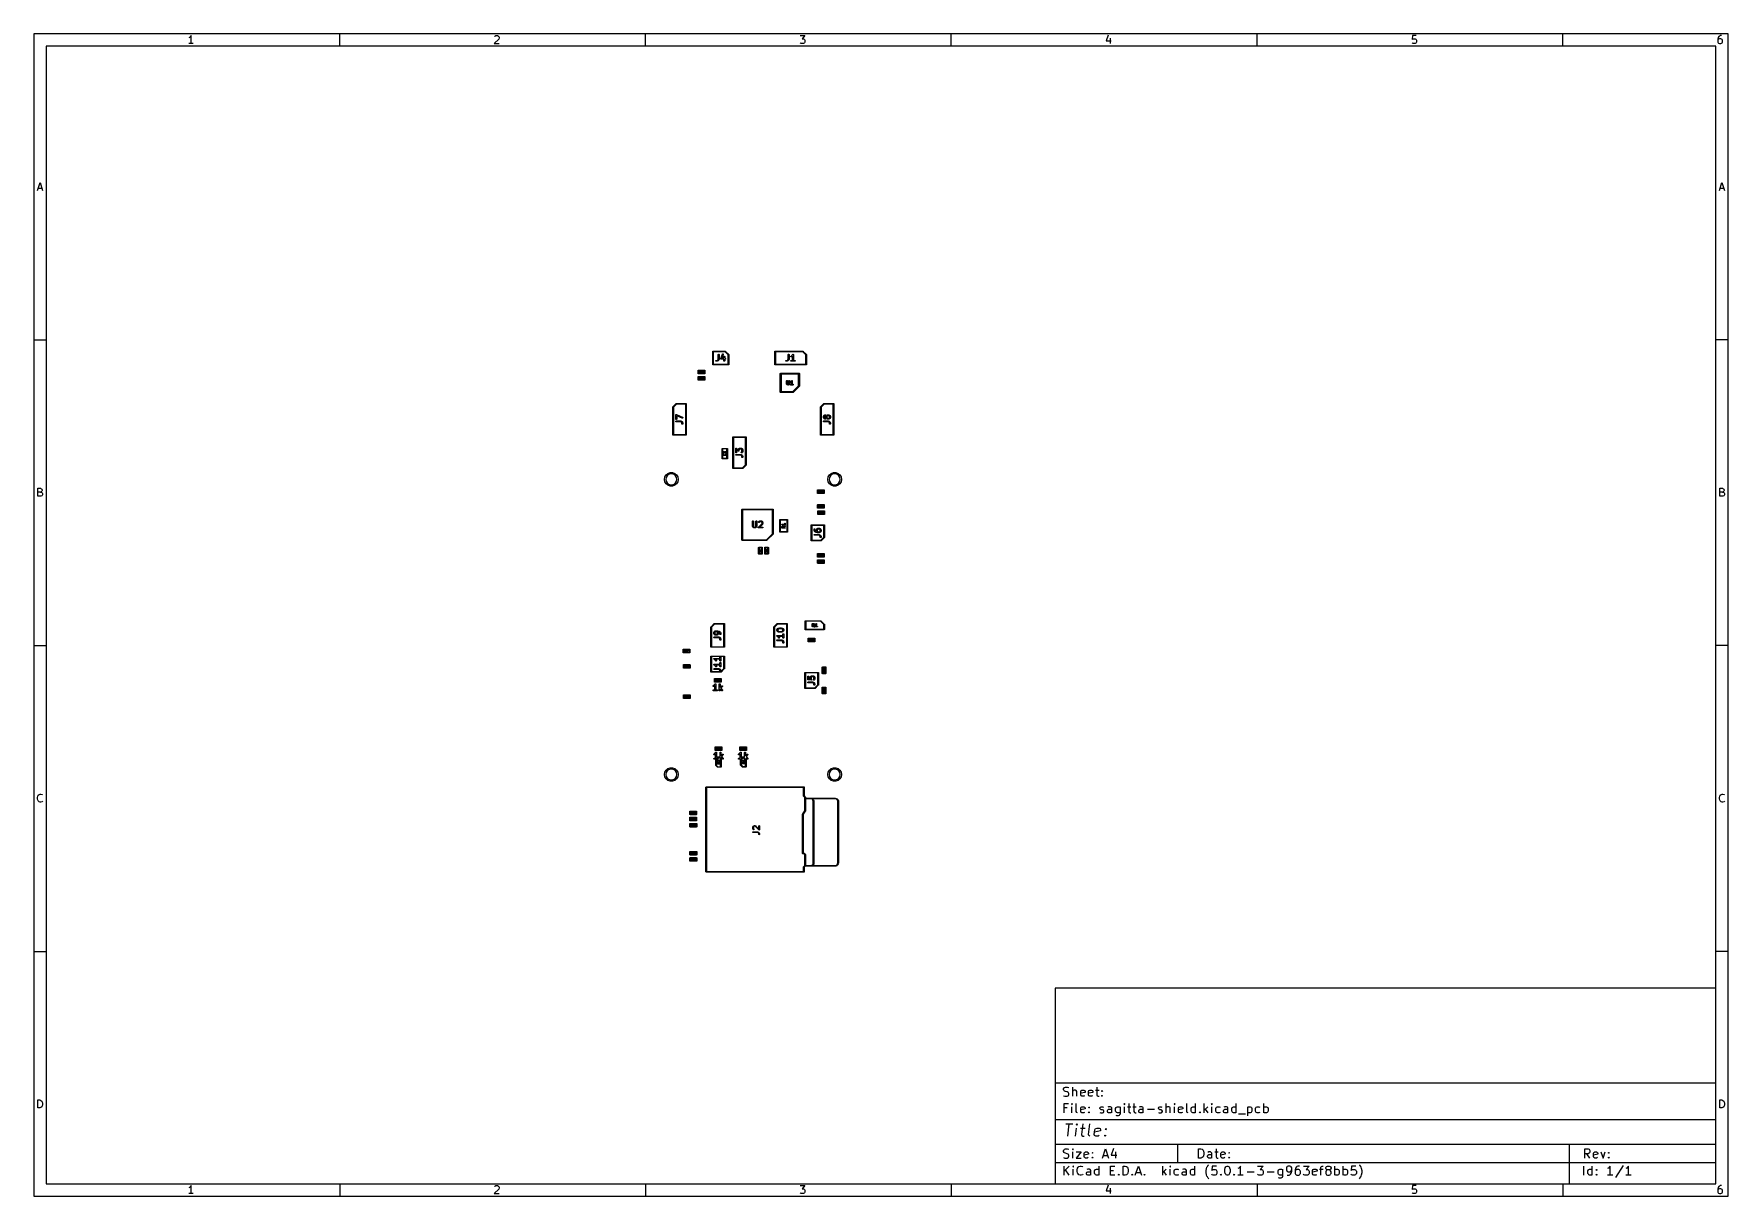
# Model space of a CAD drawing. Extents: x 10 to 287, y -200 to -10.
import ezdxf

# ---------------------------------------------------------------- set-up
doc = ezdxf.new("R2010")
doc.units = 0
doc.header["$MEASUREMENT"] = 0
doc.layers.add('BLACK', color=7, linetype='CONTINUOUS')

msp = doc.modelspace()

# ---------------------------------------------------------------- linework, layer by layer
at = {"layer": 'BLACK', "linetype": 'CONTINUOUS'}
for p, q in [((10, -10), (10, -200.007)), ((287.002, -10), (10, -10)), ((35.4464, -10.5976), (35.3226, -10.6595)), ((35.5702, -10.4738), (35.4464, -10.5976)), ((35.694, -10.2881), (35.5702, -10.4738)), ((35.694, -11.5881), (35.694, -10.2881)), ((60, -12), (60, -10)), ((86.0036, -10.8452), (85.2607, -11.5881)), ((85.3226, -10.4119), (85.3845, -10.35)), ((85.3845, -10.35), (85.5083, -10.2881)), ((85.5083, -10.2881), (85.8179, -10.2881)), ((85.8179, -10.2881), (85.9417, -10.35)), ((85.9417, -10.35), (86.0036, -10.4119)), ((86.0036, -10.4119), (86.0655, -10.5357)), ((86.0655, -10.6595), (86.0036, -10.8452)), ((86.0655, -10.5357), (86.0655, -10.6595)), ((110, -12), (110, -10)), ((135.261, -10.2881), (136.065, -10.2881)), ((136.065, -10.2881), (135.632, -10.7833)), ((135.632, -10.7833), (135.818, -10.7833)), ((135.818, -10.7833), (135.942, -10.8452)), ((135.942, -10.8452), (136.004, -10.9071)), ((136.004, -10.9071), (136.065, -11.031)), ((136.065, -11.031), (136.065, -11.3405)), ((160, -12), (160, -10)), ((185.632, -10.2262), (185.323, -11.1548)), ((185.942, -10.7214), (185.942, -11.5881)), ((210, -12), (210, -10)), ((235.385, -10.2881), (235.323, -10.9071)), ((235.323, -10.9071), (235.385, -10.8452)), ((236.004, -10.2881), (235.385, -10.2881)), ((235.385, -10.8452), (235.508, -10.7833)), ((235.508, -10.7833), (235.818, -10.7833)), ((235.818, -10.7833), (235.942, -10.8452)), ((235.942, -10.8452), (236.004, -10.9071)), ((236.004, -10.9071), (236.065, -11.031)), ((236.065, -11.031), (236.065, -11.3405)), ((260, -12), (260, -10)), ((285.385, -10.5976), (285.323, -10.8452)), ((285.323, -10.8452), (285.323, -11.3405)), ((285.385, -10.9071), (285.323, -11.031)), ((285.508, -10.4119), (285.385, -10.5976)), ((285.446, -10.8452), (285.385, -10.9071)), ((285.57, -10.7833), (285.446, -10.8452)), ((285.57, -10.35), (285.508, -10.4119)), ((285.694, -10.2881), (285.57, -10.35)), ((285.818, -10.7833), (285.57, -10.7833)), ((285.942, -10.2881), (285.694, -10.2881)), ((285.942, -10.8452), (285.818, -10.7833)), ((286.004, -10.9071), (285.942, -10.8452)), ((286.065, -11.031), (286.004, -10.9071)), ((286.065, -11.3405), (286.065, -11.031)), ((287.002, -200.007), (287.002, -10)), ((12, -12), (12, -198.007)), ((285.002, -12), (12, -12)), ((36.0655, -11.5881), (35.3226, -11.5881)), ((85.2607, -11.5881), (86.0655, -11.5881)), ((135.323, -11.5262), (135.261, -11.4643)), ((135.446, -11.5881), (135.323, -11.5262)), ((135.818, -11.5881), (135.446, -11.5881)), ((135.942, -11.5262), (135.818, -11.5881)), ((136.004, -11.4643), (135.942, -11.5262)), ((136.065, -11.3405), (136.004, -11.4643)), ((185.323, -11.1548), (186.127, -11.1548)), ((235.385, -11.5262), (235.323, -11.4643)), ((235.508, -11.5881), (235.385, -11.5262)), ((235.818, -11.5881), (235.508, -11.5881)), ((235.942, -11.5262), (235.818, -11.5881)), ((236.004, -11.4643), (235.942, -11.5262)), ((236.065, -11.3405), (236.004, -11.4643)), ((285.002, -198.007), (285.002, -12)), ((285.323, -11.3405), (285.385, -11.4643)), ((285.385, -11.4643), (285.446, -11.5262)), ((285.446, -11.5262), (285.57, -11.5881)), ((285.57, -11.5881), (285.818, -11.5881)), ((285.818, -11.5881), (285.942, -11.5262)), ((285.942, -11.5262), (286.004, -11.4643)), ((286.004, -11.4643), (286.065, -11.3405)), ((10.5667, -35.5881), (11, -34.2881)), ((10.6905, -35.2167), (11.3095, -35.2167)), ((11, -34.2881), (11.4333, -35.5881)), ((285.569, -35.5881), (286.002, -34.2881)), ((285.693, -35.2167), (286.312, -35.2167)), ((286.002, -34.2881), (286.436, -35.5881)), ((10, -60), (12, -60)), ((287.002, -60), (285.002, -60)), ((120.981, -61.9332), (120.983, -61.929)), ((120.981, -61.9508), (120.981, -61.9332)), ((120.981, -64.0332), (120.981, -61.9508)), ((120.981, -61.9508), (120.981, -61.9508)), ((120.983, -61.9246), (120.986, -61.9208)), ((120.983, -61.929), (120.983, -61.9246)), ((120.986, -61.9208), (120.987, -61.9166)), ((120.987, -61.9166), (120.99, -61.9132)), ((120.99, -61.9132), (120.992, -61.9094)), ((120.992, -61.9094), (120.996, -61.9065)), ((120.996, -61.9065), (120.998, -61.9031)), ((120.998, -61.9031), (121.002, -61.9009)), ((121.002, -61.9009), (121.006, -61.898)), ((121.006, -61.898), (121.01, -61.8965)), ((121.01, -61.8965), (121.014, -61.8943)), ((121.014, -61.8943), (121.018, -61.8935)), ((121.018, -61.8935), (121.022, -61.892)), ((121.022, -61.892), (123.044, -61.892)), ((121.081, -61.992), (121.081, -63.992)), ((123.025, -61.992), (121.081, -61.992)), ((121.513, -63.4314), (121.522, -63.4069)), ((121.513, -63.4574), (121.513, -63.4314)), ((121.522, -63.4819), (121.513, -63.4574)), ((121.522, -63.4069), (121.539, -63.3869)), ((121.539, -63.5018), (121.522, -63.4819)), ((121.539, -63.3869), (121.561, -63.3739)), ((121.561, -63.5149), (121.539, -63.5018)), ((121.561, -63.3739), (121.587, -63.3694)), ((121.587, -63.5194), (121.561, -63.5149)), ((121.587, -63.3694), (121.67, -63.3694)), ((121.682, -63.5194), (121.587, -63.5194)), ((121.67, -63.3694), (121.784, -63.3312)), ((121.694, -63.5173), (121.682, -63.5194)), ((121.706, -63.5155), (121.694, -63.5173)), ((121.849, -63.4679), (121.706, -63.5155)), ((121.784, -63.3312), (121.854, -63.261)), ((121.852, -63.4659), (121.849, -63.4679)), ((121.857, -63.4647), (121.852, -63.4659)), ((121.854, -63.261), (121.893, -63.1465)), ((121.864, -63.4597), (121.857, -63.4647)), ((121.871, -63.4555), (121.864, -63.4597)), ((121.874, -63.4523), (121.871, -63.4555)), ((121.878, -63.4498), (121.874, -63.4523)), ((121.973, -63.3546), (121.878, -63.4498)), ((121.893, -62.4444), (121.897, -62.4187)), ((121.893, -63.1465), (121.893, -62.4444)), ((121.897, -62.4187), (121.91, -62.3962)), ((121.91, -62.3962), (121.93, -62.3794)), ((121.93, -62.3794), (121.955, -62.3705)), ((121.955, -62.3705), (121.981, -62.3705)), ((121.976, -63.351), (121.973, -63.3546)), ((121.979, -63.3481), (121.976, -63.351)), ((121.983, -63.3404), (121.979, -63.3481)), ((121.981, -62.3705), (122.005, -62.3794)), ((121.988, -63.3332), (121.983, -63.3404)), ((121.989, -63.329), (121.988, -63.3332)), ((121.991, -63.3252), (121.989, -63.329)), ((122.039, -63.1824), (121.991, -63.3252)), ((122.005, -62.3794), (122.025, -62.3962)), ((122.025, -62.3962), (122.038, -62.4187)), ((122.038, -62.4187), (122.043, -62.4444)), ((122.041, -63.1705), (122.039, -63.1824)), ((122.043, -63.1587), (122.041, -63.1705)), ((122.043, -62.4444), (122.043, -63.1587)), ((122.321, -63.1131), (122.322, -63.1056)), ((122.322, -63.1185), (122.321, -63.1131)), ((122.322, -63.098), (122.324, -63.0928)), ((122.322, -63.1056), (122.322, -63.098)), ((122.322, -63.1241), (122.322, -63.1185)), ((122.325, -63.1312), (122.322, -63.1241)), ((122.324, -63.0928), (122.325, -63.0873)), ((122.325, -63.0873), (122.563, -62.373)), ((122.326, -63.1386), (122.325, -63.1312)), ((122.329, -63.1433), (122.326, -63.1386)), ((122.331, -63.1485), (122.329, -63.1433)), ((122.336, -63.1544), (122.331, -63.1485)), ((122.34, -63.1608), (122.336, -63.1544)), ((122.344, -63.1643), (122.34, -63.1608)), ((122.348, -63.1685), (122.344, -63.1643)), ((122.355, -63.1723), (122.348, -63.1685)), ((122.361, -63.177), (122.355, -63.1723)), ((122.366, -63.1788), (122.361, -63.177)), ((122.371, -63.1815), (122.366, -63.1788)), ((122.378, -63.1828), (122.371, -63.1815)), ((122.385, -63.1852), (122.378, -63.1828)), ((122.391, -63.1851), (122.385, -63.1852)), ((122.396, -63.186), (122.391, -63.1851)), ((122.797, -63.186), (122.396, -63.186)), ((122.705, -62.4205), (122.5, -63.036)), ((122.5, -63.036), (122.797, -63.036)), ((122.563, -62.373), (122.576, -62.3501)), ((122.576, -62.3501), (122.595, -62.3329)), ((122.595, -62.3329), (122.619, -62.3233)), ((122.619, -62.3233), (122.645, -62.3226)), ((122.645, -62.3226), (122.67, -62.3308)), ((122.67, -62.3308), (122.69, -62.347)), ((122.69, -62.347), (122.704, -62.3692)), ((122.704, -62.3692), (122.709, -62.3947)), ((122.709, -62.3947), (122.705, -62.4205)), ((122.797, -62.7777), (122.802, -62.7521)), ((122.797, -63.036), (122.797, -62.7777)), ((122.797, -63.4444), (122.797, -63.186)), ((122.802, -63.47), (122.797, -63.4444)), ((122.802, -62.7521), (122.815, -62.7295)), ((122.815, -63.4926), (122.802, -63.47)), ((122.815, -62.7295), (122.835, -62.7128)), ((122.835, -63.5093), (122.815, -63.4926)), ((122.835, -62.7128), (122.859, -62.7039)), ((122.859, -63.5182), (122.835, -63.5093)), ((122.859, -62.7039), (122.885, -62.7039)), ((122.885, -63.5182), (122.859, -63.5182)), ((122.885, -62.7039), (122.91, -62.7128)), ((122.91, -63.5093), (122.885, -63.5182)), ((122.91, -62.7128), (122.93, -62.7295)), ((122.93, -63.4926), (122.91, -63.5093)), ((122.93, -62.7295), (122.943, -62.7521)), ((122.943, -63.47), (122.93, -63.4926)), ((122.943, -62.7521), (122.947, -62.7777)), ((122.947, -63.4444), (122.943, -63.47)), ((122.947, -62.7777), (122.947, -63.036)), ((122.947, -63.036), (123.015, -63.036)), ((123.015, -63.186), (122.947, -63.186)), ((122.947, -63.186), (122.947, -63.4444)), ((123.015, -63.036), (123.041, -63.0406)), ((123.041, -63.1815), (123.015, -63.186)), ((123.521, -62.4877), (123.025, -61.992)), ((123.041, -63.0406), (123.063, -63.0536)), ((123.063, -63.1685), (123.041, -63.1815)), ((123.044, -61.892), (123.05, -61.8914)), ((123.05, -61.8914), (123.057, -61.8931)), ((123.057, -61.8931), (123.063, -61.8943)), ((123.063, -61.8943), (123.065, -61.8954)), ((123.063, -63.0536), (123.08, -63.0735)), ((123.08, -63.1485), (123.063, -63.1685)), ((123.065, -61.8954), (123.067, -61.896)), ((123.067, -61.896), (123.073, -61.8998)), ((123.073, -61.8998), (123.079, -61.9031)), ((123.079, -61.9031), (123.083, -61.9082)), ((123.08, -63.0735), (123.089, -63.098)), ((123.089, -63.1241), (123.08, -63.1485)), ((123.083, -61.9082), (123.605, -62.4301)), ((123.089, -63.098), (123.089, -63.1241)), ((123.521, -63.992), (123.521, -62.4877)), ((123.605, -62.4301), (123.61, -62.4344)), ((123.61, -62.4344), (123.613, -62.4401)), ((123.613, -62.4401), (123.617, -62.4455)), ((123.617, -62.4455), (123.618, -62.4477)), ((123.618, -62.4477), (123.619, -62.4496)), ((123.619, -62.4496), (123.62, -62.4562)), ((123.62, -62.4562), (123.622, -62.4626)), ((123.622, -62.4626), (123.621, -62.4692)), ((123.621, -62.4692), (123.621, -64.0508)), ((131.141, -61.9332), (131.143, -61.929)), ((131.141, -61.9508), (131.141, -61.9332)), ((131.141, -64.0332), (131.141, -61.9508)), ((131.141, -61.9508), (131.141, -61.9508)), ((131.143, -61.9246), (131.146, -61.9208)), ((131.143, -61.929), (131.143, -61.9246)), ((131.146, -61.9208), (131.147, -61.9166)), ((131.147, -61.9166), (131.15, -61.9132)), ((131.15, -61.9132), (131.152, -61.9094)), ((131.152, -61.9094), (131.156, -61.9065)), ((131.156, -61.9065), (131.158, -61.9031)), ((131.158, -61.9031), (131.162, -61.9009)), ((131.162, -61.9009), (131.166, -61.898)), ((131.166, -61.898), (131.17, -61.8965)), ((131.17, -61.8965), (131.174, -61.8943)), ((131.174, -61.8943), (131.178, -61.8935)), ((131.178, -61.8935), (131.182, -61.892)), ((131.182, -61.892), (135.744, -61.892)), ((131.241, -61.992), (131.241, -63.992)), ((135.725, -61.992), (131.241, -61.992)), ((132.943, -63.4314), (132.952, -63.4069)), ((132.943, -63.4574), (132.943, -63.4314)), ((132.952, -63.4819), (132.943, -63.4574)), ((132.952, -63.4069), (132.969, -63.3869)), ((132.969, -63.5018), (132.952, -63.4819)), ((132.969, -63.3869), (132.991, -63.3739)), ((132.991, -63.5149), (132.969, -63.5018)), ((132.991, -63.3739), (133.017, -63.3694)), ((133.017, -63.5194), (132.991, -63.5149)), ((133.017, -63.3694), (133.1, -63.3694)), ((133.112, -63.5194), (133.017, -63.5194)), ((133.1, -63.3694), (133.214, -63.3312)), ((133.124, -63.5173), (133.112, -63.5194)), ((133.136, -63.5155), (133.124, -63.5173)), ((133.279, -63.4679), (133.136, -63.5155)), ((133.214, -63.3312), (133.284, -63.261)), ((133.282, -63.4659), (133.279, -63.4679)), ((133.287, -63.4647), (133.282, -63.4659)), ((133.284, -63.261), (133.323, -63.1465)), ((133.294, -63.4597), (133.287, -63.4647)), ((133.301, -63.4555), (133.294, -63.4597)), ((133.304, -63.4523), (133.301, -63.4555)), ((133.308, -63.4498), (133.304, -63.4523)), ((133.403, -63.3546), (133.308, -63.4498)), ((133.323, -62.4444), (133.327, -62.4187)), ((133.323, -63.1465), (133.323, -62.4444)), ((133.327, -62.4187), (133.34, -62.3962)), ((133.34, -62.3962), (133.36, -62.3794)), ((133.36, -62.3794), (133.385, -62.3705)), ((133.385, -62.3705), (133.411, -62.3705)), ((133.406, -63.351), (133.403, -63.3546)), ((133.409, -63.3481), (133.406, -63.351)), ((133.413, -63.3404), (133.409, -63.3481)), ((133.411, -62.3705), (133.435, -62.3794)), ((133.418, -63.3332), (133.413, -63.3404)), ((133.419, -63.329), (133.418, -63.3332)), ((133.421, -63.3252), (133.419, -63.329)), ((133.469, -63.1824), (133.421, -63.3252)), ((133.435, -62.3794), (133.455, -62.3962)), ((133.455, -62.3962), (133.468, -62.4187)), ((133.468, -62.4187), (133.473, -62.4444)), ((133.471, -63.1705), (133.469, -63.1824)), ((133.473, -63.1587), (133.471, -63.1705)), ((133.473, -62.4444), (133.473, -63.1587)), ((133.751, -62.7256), (133.757, -62.7003)), ((133.754, -62.7515), (133.751, -62.7256)), ((133.752, -63.4314), (133.761, -63.4069)), ((133.752, -63.4574), (133.752, -63.4314)), ((133.761, -63.4819), (133.752, -63.4574)), ((133.766, -62.7748), (133.754, -62.7515)), ((133.757, -62.7003), (133.772, -62.6785)), ((133.761, -63.4069), (133.778, -63.3869)), ((133.778, -63.5018), (133.761, -63.4819)), ((133.785, -62.7927), (133.766, -62.7748)), ((133.772, -62.6785), (133.793, -62.663)), ((133.778, -63.3869), (133.801, -63.3739)), ((133.801, -63.5149), (133.778, -63.5018)), ((133.809, -62.803), (133.785, -62.7927)), ((133.793, -62.663), (133.877, -62.6208)), ((133.801, -63.3739), (133.826, -63.3694)), ((133.826, -63.5194), (133.801, -63.5149)), ((133.835, -62.8046), (133.809, -62.803)), ((133.826, -63.3694), (134.037, -63.3694)), ((134.398, -63.5194), (133.826, -63.5194)), ((133.86, -62.7972), (133.835, -62.8046)), ((133.955, -62.7496), (133.86, -62.7972)), ((133.877, -62.6208), (133.958, -62.5395)), ((133.965, -62.7424), (133.955, -62.7496)), ((133.958, -62.5395), (134.05, -62.4028)), ((133.975, -62.7355), (133.965, -62.7424)), ((134.037, -62.6731), (133.975, -62.7355)), ((134.037, -63.3694), (134.037, -62.6731)), ((134.05, -62.4028), (134.052, -62.3998)), ((134.052, -62.3998), (134.054, -62.3962)), ((134.054, -62.3962), (134.061, -62.3904)), ((134.061, -62.3904), (134.068, -62.3839)), ((134.068, -62.3839), (134.071, -62.3821)), ((134.071, -62.3821), (134.074, -62.3794)), ((134.074, -62.3794), (134.083, -62.3764)), ((134.083, -62.3764), (134.091, -62.3724)), ((134.091, -62.3724), (134.095, -62.3719)), ((134.095, -62.3719), (134.099, -62.3705)), ((134.099, -62.3705), (134.108, -62.3705)), ((134.108, -62.3705), (134.117, -62.3695)), ((134.117, -62.3695), (134.121, -62.3705)), ((134.121, -62.3705), (134.125, -62.3705)), ((134.125, -62.3705), (134.133, -62.3736)), ((134.133, -62.3736), (134.142, -62.3757)), ((134.142, -62.3757), (134.146, -62.378)), ((134.146, -62.378), (134.149, -62.3794)), ((134.149, -62.3794), (134.156, -62.3852)), ((134.156, -62.3852), (134.164, -62.3901)), ((134.164, -62.3901), (134.166, -62.3935)), ((134.166, -62.3935), (134.169, -62.3962)), ((134.169, -62.3962), (134.174, -62.4039)), ((134.174, -62.4039), (134.179, -62.4111)), ((134.179, -62.4111), (134.18, -62.4151)), ((134.18, -62.4151), (134.182, -62.4187)), ((134.182, -62.4187), (134.184, -62.4275)), ((134.184, -62.4275), (134.186, -62.4361)), ((134.186, -62.4361), (134.186, -62.4403)), ((134.186, -62.4403), (134.187, -62.4444)), ((134.187, -62.4444), (134.187, -63.3694)), ((134.187, -63.3694), (134.398, -63.3694)), ((134.398, -63.3694), (134.423, -63.3739)), ((134.423, -63.5149), (134.398, -63.5194)), ((134.423, -63.3739), (134.446, -63.3869)), ((134.446, -63.5018), (134.423, -63.5149)), ((134.446, -63.3869), (134.463, -63.4069)), ((134.463, -63.4819), (134.446, -63.5018)), ((134.463, -63.4069), (134.472, -63.4314)), ((134.472, -63.4574), (134.463, -63.4819)), ((134.472, -63.4314), (134.472, -63.4574)), ((136.221, -62.4877), (135.725, -61.992)), ((135.744, -61.892), (135.75, -61.8914)), ((135.75, -61.8914), (135.757, -61.8931)), ((135.757, -61.8931), (135.763, -61.8943)), ((135.763, -61.8943), (135.765, -61.8954)), ((135.765, -61.8954), (135.767, -61.896)), ((135.767, -61.896), (135.773, -61.8998)), ((135.773, -61.8998), (135.779, -61.9031)), ((135.779, -61.9031), (135.783, -61.9082)), ((135.783, -61.9082), (136.305, -62.4301)), ((136.221, -63.992), (136.221, -62.4877)), ((136.305, -62.4301), (136.31, -62.4344)), ((136.31, -62.4344), (136.313, -62.4401)), ((136.313, -62.4401), (136.317, -62.4455)), ((136.317, -62.4455), (136.318, -62.4477)), ((136.318, -62.4477), (136.319, -62.4496)), ((136.319, -62.4496), (136.32, -62.4562)), ((136.32, -62.4562), (136.322, -62.4626)), ((136.322, -62.4626), (136.321, -62.4692)), ((136.321, -62.4692), (136.321, -64.0508)), ((118.599, -65.0192), (118.601, -65.015)), ((118.599, -65.0368), (118.599, -65.0192)), ((118.599, -65.5192), (118.599, -65.0368)), ((118.599, -65.0368), (118.599, -65.0368)), ((118.599, -65.5368), (118.599, -65.5192)), ((118.601, -65.541), (118.599, -65.5368)), ((118.599, -66.0352), (118.601, -66.031)), ((118.599, -66.0528), (118.599, -66.0352)), ((118.599, -66.5352), (118.599, -66.0528)), ((118.599, -66.0528), (118.599, -66.0528)), ((118.601, -65.0106), (118.604, -65.0068)), ((118.601, -65.015), (118.601, -65.0106)), ((118.601, -65.5454), (118.601, -65.541)), ((118.604, -65.5492), (118.601, -65.5454)), ((118.601, -66.0266), (118.604, -66.0228)), ((118.601, -66.031), (118.601, -66.0266)), ((118.604, -65.0068), (118.605, -65.0026)), ((118.605, -65.5534), (118.604, -65.5492)), ((118.604, -66.0228), (118.605, -66.0186)), ((118.605, -65.0026), (118.608, -64.9992)), ((118.608, -65.5568), (118.605, -65.5534)), ((118.605, -66.0186), (118.608, -66.0152)), ((118.608, -64.9992), (118.61, -64.9954)), ((118.61, -65.5606), (118.608, -65.5568)), ((118.608, -66.0152), (118.61, -66.0114)), ((118.61, -64.9954), (118.614, -64.9925)), ((118.614, -65.5635), (118.61, -65.5606)), ((118.61, -66.0114), (118.614, -66.0085)), ((118.614, -64.9925), (118.616, -64.9891)), ((118.616, -65.5669), (118.614, -65.5635)), ((118.614, -66.0085), (118.616, -66.0051)), ((118.616, -64.9891), (118.62, -64.9869)), ((118.62, -65.5691), (118.616, -65.5669)), ((118.616, -66.0051), (118.62, -66.0029)), ((118.62, -64.9869), (118.624, -64.984)), ((118.624, -65.572), (118.62, -65.5691)), ((118.62, -66.0029), (118.624, -66)), ((118.624, -64.984), (118.628, -64.9825)), ((118.628, -65.5735), (118.624, -65.572)), ((118.624, -66), (118.628, -65.9985)), ((118.628, -64.9825), (118.632, -64.9803)), ((118.632, -65.5757), (118.628, -65.5735)), ((118.628, -65.9985), (118.632, -65.9963)), ((118.632, -64.9803), (118.636, -64.9795)), ((118.636, -65.5765), (118.632, -65.5757)), ((118.632, -65.9963), (118.636, -65.9955)), ((118.636, -64.9795), (118.64, -64.978)), ((118.64, -65.578), (118.636, -65.5765)), ((118.636, -65.9955), (118.64, -65.994)), ((118.64, -64.978), (119.658, -64.978)), ((119.658, -65.578), (118.64, -65.578)), ((118.64, -65.994), (119.658, -65.994)), ((118.699, -65.078), (118.699, -65.478)), ((119.599, -65.078), (118.699, -65.078)), ((118.699, -65.478), (119.599, -65.478)), ((118.699, -66.094), (118.699, -66.494)), ((119.599, -66.094), (118.699, -66.094)), ((118.933, -65.2434), (118.945, -65.1958)), ((118.933, -65.2458), (118.933, -65.2434)), ((118.933, -65.2482), (118.933, -65.2458)), ((118.933, -65.284), (118.933, -65.2482)), ((118.933, -65.2864), (118.933, -65.284)), ((118.933, -65.2888), (118.933, -65.2864)), ((118.945, -65.3364), (118.933, -65.2888)), ((118.933, -66.2594), (118.945, -66.2118)), ((118.933, -66.2618), (118.933, -66.2594)), ((118.933, -66.2642), (118.933, -66.2618)), ((118.933, -66.3), (118.933, -66.2642)), ((118.933, -66.3024), (118.933, -66.3)), ((118.933, -66.3048), (118.933, -66.3024)), ((118.945, -66.3524), (118.933, -66.3048)), ((118.945, -65.1958), (118.946, -65.1938)), ((118.946, -65.3384), (118.945, -65.3364)), ((118.945, -66.2118), (118.946, -66.2098)), ((118.946, -66.3544), (118.945, -66.3524)), ((118.946, -65.1938), (118.947, -65.1917)), ((118.947, -65.3405), (118.946, -65.3384)), ((118.946, -66.2098), (118.947, -66.2077)), ((118.947, -66.3565), (118.946, -66.3544)), ((118.947, -65.1917), (118.958, -65.1679)), ((118.958, -65.3643), (118.947, -65.3405)), ((118.947, -66.2077), (118.958, -66.1839)), ((118.958, -66.3803), (118.947, -66.3565)), ((118.958, -65.1679), (118.96, -65.1653)), ((118.96, -65.3669), (118.958, -65.3643)), ((118.958, -66.1839), (118.96, -66.1813)), ((118.96, -66.3829), (118.958, -66.3803)), ((118.96, -65.1653), (118.962, -65.1627)), ((118.962, -65.3695), (118.96, -65.3669)), ((118.96, -66.1813), (118.962, -66.1787)), ((118.962, -66.3855), (118.96, -66.3829)), ((118.962, -65.1627), (118.986, -65.1389)), ((118.986, -65.3933), (118.962, -65.3695)), ((118.962, -66.1787), (118.986, -66.1549)), ((118.986, -66.4093), (118.962, -66.3855)), ((118.983, -65.2076), (118.973, -65.2507)), ((118.973, -65.2507), (118.973, -65.2815)), ((118.973, -65.2815), (118.983, -65.3246)), ((118.983, -66.2236), (118.973, -66.2667)), ((118.973, -66.2667), (118.973, -66.2975)), ((118.973, -66.2975), (118.983, -66.3406)), ((118.993, -65.1887), (118.983, -65.2076)), ((118.983, -65.3246), (118.993, -65.3435)), ((118.993, -66.2047), (118.983, -66.2236)), ((118.983, -66.3406), (118.993, -66.3595)), ((118.986, -65.1389), (118.987, -65.1382)), ((118.987, -65.394), (118.986, -65.3933)), ((118.986, -66.1549), (118.987, -66.1542)), ((118.987, -66.41), (118.986, -66.4093)), ((118.987, -65.1382), (118.988, -65.1373)), ((118.988, -65.3949), (118.987, -65.394)), ((118.987, -66.1542), (118.988, -66.1533)), ((118.988, -66.4109), (118.987, -66.41)), ((118.988, -65.1373), (118.99, -65.1362)), ((118.99, -65.396), (118.988, -65.3949)), ((118.988, -66.1533), (118.99, -66.1522)), ((118.99, -66.412), (118.988, -66.4109)), ((118.99, -65.1362), (118.992, -65.1349)), ((118.992, -65.3973), (118.99, -65.396)), ((118.99, -66.1522), (118.992, -66.1509)), ((118.992, -66.4133), (118.99, -66.412)), ((118.992, -65.1349), (118.993, -65.1346)), ((118.993, -65.3976), (118.992, -65.3973)), ((118.992, -66.1509), (118.993, -66.1506)), ((118.993, -66.4136), (118.992, -66.4133)), ((118.993, -65.1346), (118.994, -65.134)), ((119.011, -65.1705), (118.993, -65.1887)), ((118.993, -65.3435), (119.011, -65.3617)), ((118.994, -65.3982), (118.993, -65.3976)), ((118.993, -66.1506), (118.994, -66.15)), ((119.011, -66.1865), (118.993, -66.2047)), ((118.993, -66.3595), (119.011, -66.3777)), ((118.994, -66.4142), (118.993, -66.4136)), ((118.994, -65.134), (119.03, -65.1221)), ((119.03, -65.4101), (118.994, -65.3982)), ((118.994, -66.15), (119.03, -66.1381)), ((119.03, -66.4261), (118.994, -66.4142)), ((119.039, -65.1611), (119.011, -65.1705)), ((119.011, -65.3617), (119.039, -65.3711)), ((119.039, -66.1771), (119.011, -66.1865)), ((119.011, -66.3777), (119.039, -66.3871)), ((119.03, -65.1221), (119.033, -65.1216)), ((119.033, -65.4105), (119.03, -65.4101)), ((119.03, -66.1381), (119.033, -66.1376)), ((119.033, -66.4265), (119.03, -66.4261)), ((119.033, -65.1216), (119.036, -65.1211)), ((119.036, -65.4111), (119.033, -65.4105)), ((119.033, -66.1376), (119.036, -66.1371)), ((119.036, -66.4271), (119.033, -66.4265)), ((119.036, -65.1211), (119.06, -65.1211)), ((119.06, -65.4111), (119.036, -65.4111)), ((119.036, -66.1371), (119.06, -66.1371)), ((119.06, -66.4271), (119.036, -66.4271)), ((119.056, -65.1611), (119.039, -65.1611)), ((119.039, -65.3711), (119.056, -65.3711)), ((119.056, -66.1771), (119.039, -66.1771)), ((119.039, -66.3871), (119.056, -66.3871)), ((119.085, -65.1705), (119.056, -65.1611)), ((119.056, -65.3711), (119.085, -65.3617)), ((119.085, -66.1865), (119.056, -66.1771)), ((119.056, -66.3871), (119.085, -66.3777)), ((119.06, -65.1211), (119.063, -65.1216)), ((119.063, -65.4105), (119.06, -65.4111)), ((119.06, -66.1371), (119.063, -66.1376)), ((119.063, -66.4265), (119.06, -66.4271)), ((119.063, -65.1216), (119.066, -65.1221)), ((119.066, -65.4101), (119.063, -65.4105)), ((119.063, -66.1376), (119.066, -66.1381)), ((119.066, -66.4261), (119.063, -66.4265)), ((119.066, -65.1221), (119.102, -65.134)), ((119.102, -65.3982), (119.066, -65.4101)), ((119.066, -66.1381), (119.102, -66.15)), ((119.102, -66.4142), (119.066, -66.4261)), ((119.093, -65.179), (119.085, -65.1705)), ((119.085, -65.3617), (119.093, -65.3531)), ((119.093, -66.195), (119.085, -66.1865)), ((119.085, -66.3777), (119.093, -66.3691)), ((119.099, -65.183), (119.093, -65.179)), ((119.093, -65.3531), (119.099, -65.3492)), ((119.099, -66.199), (119.093, -66.195)), ((119.093, -66.3691), (119.099, -66.3652)), ((119.106, -65.1848), (119.099, -65.183)), ((119.099, -65.3492), (119.106, -65.3474)), ((119.106, -66.2008), (119.099, -66.199)), ((119.099, -66.3652), (119.106, -66.3634)), ((119.102, -65.134), (119.103, -65.1346)), ((119.103, -65.3976), (119.102, -65.3982)), ((119.102, -66.15), (119.103, -66.1506)), ((119.103, -66.4136), (119.102, -66.4142)), ((119.103, -65.1346), (119.104, -65.1349)), ((119.104, -65.3973), (119.103, -65.3976)), ((119.103, -66.1506), (119.104, -66.1509)), ((119.104, -66.4133), (119.103, -66.4136)), ((119.104, -65.1349), (119.106, -65.1362)), ((119.106, -65.396), (119.104, -65.3973)), ((119.104, -66.1509), (119.106, -66.1522)), ((119.106, -66.412), (119.104, -66.4133)), ((119.106, -65.1362), (119.108, -65.1373)), ((119.113, -65.1842), (119.106, -65.1848)), ((119.106, -65.3474), (119.113, -65.348)), ((119.108, -65.3949), (119.106, -65.396)), ((119.106, -66.1522), (119.108, -66.1533)), ((119.113, -66.2002), (119.106, -66.2008)), ((119.106, -66.3634), (119.113, -66.364)), ((119.108, -66.4109), (119.106, -66.412)), ((119.108, -65.1373), (119.109, -65.1382)), ((119.109, -65.394), (119.108, -65.3949)), ((119.108, -66.1533), (119.109, -66.1542)), ((119.109, -66.41), (119.108, -66.4109)), ((119.109, -65.1382), (119.11, -65.1389)), ((119.11, -65.3933), (119.109, -65.394)), ((119.109, -66.1542), (119.11, -66.1549)), ((119.11, -66.4093), (119.109, -66.41)), ((119.11, -65.1389), (119.121, -65.1508)), ((119.121, -65.3814), (119.11, -65.3933)), ((119.11, -66.1549), (119.121, -66.1668)), ((119.121, -66.3974), (119.11, -66.4093)), ((119.119, -65.1813), (119.113, -65.1842)), ((119.113, -65.348), (119.119, -65.3509)), ((119.119, -66.1973), (119.113, -66.2002)), ((119.113, -66.364), (119.119, -66.3669)), ((119.124, -65.1764), (119.119, -65.1813)), ((119.119, -65.3509), (119.124, -65.3558)), ((119.124, -66.1924), (119.119, -66.1973)), ((119.119, -66.3669), (119.124, -66.3718)), ((119.121, -65.1508), (119.125, -65.1565)), ((119.125, -65.3757), (119.121, -65.3814)), ((119.121, -66.1668), (119.125, -66.1725)), ((119.125, -66.3917), (119.121, -66.3974)), ((119.127, -65.1701), (119.124, -65.1764)), ((119.124, -65.3558), (119.127, -65.3621)), ((119.127, -66.1861), (119.124, -66.1924)), ((119.124, -66.3718), (119.127, -66.3781)), ((119.125, -65.1565), (119.127, -65.1632)), ((119.127, -65.369), (119.125, -65.3757)), ((119.125, -66.1725), (119.127, -66.1792)), ((119.127, -66.385), (119.125, -66.3917)), ((119.127, -65.1632), (119.127, -65.1701)), ((119.127, -65.3621), (119.127, -65.369)), ((119.127, -66.1792), (119.127, -66.1861)), ((119.127, -66.3781), (119.127, -66.385)), ((119.183, -65.2582), (119.195, -65.1391)), ((119.183, -65.2583), (119.183, -65.2582)), ((119.183, -65.2584), (119.183, -65.2583)), ((119.183, -65.2618), (119.183, -65.2584)), ((119.183, -65.2651), (119.183, -65.2618)), ((119.183, -65.2652), (119.183, -65.2651)), ((119.183, -65.2653), (119.183, -65.2652)), ((119.185, -65.2684), (119.183, -65.2653)), ((119.183, -65.3621), (119.186, -65.3558)), ((119.183, -65.369), (119.183, -65.3621)), ((119.184, -65.3757), (119.183, -65.369)), ((119.183, -66.2594), (119.195, -66.2118)), ((119.183, -66.2618), (119.183, -66.2594)), ((119.183, -66.2642), (119.183, -66.2618)), ((119.183, -66.3595), (119.183, -66.2642)), ((119.183, -66.3606), (119.183, -66.3595)), ((119.183, -66.3618), (119.183, -66.3606)), ((119.183, -66.364), (119.183, -66.3618)), ((119.184, -66.3663), (119.183, -66.364)), ((119.188, -65.3814), (119.184, -65.3757)), ((119.184, -66.3673), (119.184, -66.3663)), ((119.185, -66.3684), (119.184, -66.3673)), ((119.186, -65.2714), (119.185, -65.2684)), ((119.197, -66.3922), (119.185, -66.3684)), ((119.186, -65.2715), (119.186, -65.2714)), ((119.186, -65.2716), (119.186, -65.2715)), ((119.189, -65.2739), (119.186, -65.2716)), ((119.186, -65.3558), (119.191, -65.3509)), ((119.2, -65.3933), (119.188, -65.3814)), ((119.191, -65.2764), (119.189, -65.2739)), ((119.191, -65.2765), (119.191, -65.2764)), ((119.191, -65.2764), (119.191, -65.2764)), ((119.194, -65.2779), (119.191, -65.2765)), ((119.191, -65.3509), (119.197, -65.348)), ((119.197, -65.2794), (119.194, -65.2779)), ((119.195, -65.1376), (119.196, -65.1351)), ((119.195, -65.1384), (119.195, -65.1376)), ((119.195, -65.1391), (119.195, -65.1384)), ((119.195, -66.2118), (119.196, -66.2086)), ((119.196, -65.1324), (119.197, -65.1318)), ((119.196, -65.1351), (119.196, -65.1324)), ((119.196, -66.2086), (119.198, -66.2055)), ((119.197, -65.1311), (119.199, -65.129)), ((119.197, -65.1318), (119.197, -65.1311)), ((119.197, -65.2795), (119.197, -65.2794)), ((119.197, -65.2794), (119.197, -65.2794)), ((119.201, -65.2798), (119.197, -65.2795)), ((119.197, -65.348), (119.204, -65.3474)), ((119.198, -66.3948), (119.197, -66.3922)), ((119.198, -66.2055), (119.222, -66.1698)), ((119.2, -66.3974), (119.198, -66.3948)), ((119.199, -65.129), (119.201, -65.1268)), ((119.203, -65.3952), (119.2, -65.3933)), ((119.212, -66.4093), (119.2, -66.3974)), ((119.201, -65.1264), (119.202, -65.1258)), ((119.201, -65.1268), (119.201, -65.1264)), ((119.204, -65.2801), (119.201, -65.2798)), ((119.202, -65.1258), (119.204, -65.1244)), ((119.206, -65.3971), (119.203, -65.3952)), ((119.204, -65.1244), (119.206, -65.1229)), ((119.208, -65.2792), (119.204, -65.2801)), ((119.204, -65.2801), (119.204, -65.2801)), ((119.204, -65.2801), (119.204, -65.2801)), ((119.204, -65.3474), (119.211, -65.3492)), ((119.206, -65.1229), (119.207, -65.1227)), ((119.229, -65.409), (119.206, -65.3971)), ((119.207, -65.1227), (119.208, -65.1223)), ((119.208, -65.1223), (119.21, -65.1218)), ((119.211, -65.2784), (119.208, -65.2792)), ((119.21, -65.1218), (119.213, -65.1212)), ((119.214, -65.2764), (119.211, -65.2783)), ((119.211, -65.2783), (119.211, -65.2783)), ((119.211, -65.2783), (119.211, -65.2784)), ((119.211, -65.3492), (119.217, -65.3531)), ((119.215, -66.4112), (119.212, -66.4093)), ((119.213, -65.1212), (119.214, -65.1212)), ((119.214, -65.1212), (119.214, -65.1211)), ((119.214, -65.1211), (119.334, -65.1211)), ((119.217, -65.2745), (119.214, -65.2764)), ((119.217, -66.4131), (119.215, -66.4112)), ((119.226, -65.2647), (119.217, -65.2743)), ((119.217, -65.2743), (119.217, -65.2744)), ((119.217, -65.2744), (119.217, -65.2745)), ((119.217, -65.3531), (119.226, -65.3628)), ((119.241, -66.425), (119.217, -66.4131)), ((119.222, -66.1698), (119.223, -66.1684)), ((119.223, -66.1684), (119.224, -66.1668)), ((119.231, -66.288), (119.223, -66.3047)), ((119.223, -66.3047), (119.223, -66.3548)), ((119.223, -66.3548), (119.231, -66.3714)), ((119.224, -66.1668), (119.236, -66.1549)), ((119.243, -65.2563), (119.226, -65.2647)), ((119.226, -65.3628), (119.243, -65.3711)), ((119.233, -65.1611), (119.227, -65.2198)), ((119.227, -65.2198), (119.229, -65.2184)), ((119.229, -65.2184), (119.23, -65.2181)), ((119.23, -65.4093), (119.229, -65.409)), ((119.233, -66.2248), (119.229, -66.2405)), ((119.229, -66.2405), (119.241, -66.2344)), ((119.23, -65.2181), (119.231, -65.2175)), ((119.231, -65.4099), (119.23, -65.4093)), ((119.231, -65.2175), (119.234, -65.2171)), ((119.234, -65.4103), (119.231, -65.4099)), ((119.238, -66.2807), (119.231, -66.288)), ((119.231, -66.3714), (119.238, -66.3788)), ((119.334, -65.1611), (119.233, -65.1611)), ((119.254, -66.1936), (119.233, -66.2248)), ((119.234, -65.2171), (119.236, -65.2165)), ((119.236, -65.411), (119.234, -65.4103)), ((119.236, -65.2165), (119.237, -65.2165)), ((119.237, -65.4109), (119.236, -65.411)), ((119.236, -66.1549), (119.239, -66.153)), ((119.237, -65.2165), (119.238, -65.2163)), ((119.238, -65.4111), (119.237, -65.4109)), ((119.238, -65.2163), (119.298, -65.2163)), ((119.298, -65.4111), (119.238, -65.4111)), ((119.255, -66.2723), (119.238, -66.2807)), ((119.238, -66.3788), (119.255, -66.3871)), ((119.239, -66.153), (119.241, -66.1511)), ((119.241, -66.1511), (119.265, -66.1392)), ((119.241, -66.2344), (119.242, -66.2341)), ((119.242, -66.4253), (119.241, -66.425)), ((119.242, -66.2341), (119.243, -66.2335)), ((119.243, -66.4259), (119.242, -66.4253)), ((119.293, -65.2563), (119.243, -65.2563)), ((119.243, -65.3711), (119.293, -65.3711)), ((119.243, -66.2335), (119.246, -66.2331)), ((119.246, -66.4263), (119.243, -66.4259)), ((119.246, -66.2331), (119.248, -66.2325)), ((119.248, -66.427), (119.246, -66.4263)), ((119.248, -66.2325), (119.249, -66.2325)), ((119.249, -66.4269), (119.248, -66.427)), ((119.249, -66.2325), (119.25, -66.2323)), ((119.25, -66.4271), (119.249, -66.4269)), ((119.25, -66.2323), (119.298, -66.2323)), ((119.298, -66.4271), (119.25, -66.4271)), ((119.262, -66.1854), (119.254, -66.1936)), ((119.293, -66.2723), (119.255, -66.2723)), ((119.255, -66.3871), (119.293, -66.3871)), ((119.279, -66.1771), (119.262, -66.1854)), ((119.265, -66.1392), (119.266, -66.1389)), ((119.266, -66.1389), (119.267, -66.1383)), ((119.267, -66.1383), (119.269, -66.1379)), ((119.269, -66.1379), (119.272, -66.1372)), ((119.272, -66.1372), (119.273, -66.1373)), ((119.273, -66.1373), (119.274, -66.1371)), ((119.274, -66.1371), (119.322, -66.1371)), ((119.322, -66.1771), (119.279, -66.1771)), ((119.31, -65.2647), (119.293, -65.2563)), ((119.293, -65.3711), (119.31, -65.3628)), ((119.31, -66.2807), (119.293, -66.2723)), ((119.293, -66.3871), (119.31, -66.3788)), ((119.298, -65.2163), (119.299, -65.2165)), ((119.299, -65.4109), (119.298, -65.4111)), ((119.298, -66.2323), (119.299, -66.2325)), ((119.299, -66.4269), (119.298, -66.4271)), ((119.299, -65.2165), (119.3, -65.2165)), ((119.3, -65.411), (119.299, -65.4109)), ((119.299, -66.2325), (119.3, -66.2325)), ((119.3, -66.427), (119.299, -66.4269)), ((119.3, -65.2165), (119.302, -65.2171)), ((119.302, -65.4103), (119.3, -65.411)), ((119.3, -66.2325), (119.302, -66.2331)), ((119.302, -66.4263), (119.3, -66.427)), ((119.302, -65.2171), (119.305, -65.2175)), ((119.305, -65.4099), (119.302, -65.4103)), ((119.302, -66.2331), (119.305, -66.2335)), ((119.305, -66.4259), (119.302, -66.4263)), ((119.305, -65.2175), (119.306, -65.2181)), ((119.306, -65.4093), (119.305, -65.4099)), ((119.305, -66.2335), (119.306, -66.2341)), ((119.306, -66.4253), (119.305, -66.4259)), ((119.306, -65.2181), (119.307, -65.2184)), ((119.307, -65.409), (119.306, -65.4093)), ((119.306, -66.2341), (119.307, -66.2344)), ((119.307, -66.425), (119.306, -66.4253)), ((119.307, -65.2184), (119.331, -65.2303)), ((119.331, -65.3971), (119.307, -65.409)), ((119.307, -66.2344), (119.331, -66.2463)), ((119.331, -66.4131), (119.307, -66.425)), ((119.317, -65.272), (119.31, -65.2647)), ((119.31, -65.3628), (119.317, -65.3554)), ((119.317, -66.288), (119.31, -66.2807)), ((119.31, -66.3788), (119.317, -66.3714)), ((119.325, -65.2887), (119.317, -65.272)), ((119.317, -65.3554), (119.325, -65.3388)), ((119.325, -66.3047), (119.317, -66.288)), ((119.317, -66.3714), (119.325, -66.3548)), ((119.322, -66.1371), (119.328, -66.1383)), ((119.328, -66.1759), (119.322, -66.1771)), ((119.325, -65.3388), (119.325, -65.2887)), ((119.325, -66.3548), (119.325, -66.3047)), ((119.328, -66.1383), (119.334, -66.1418)), ((119.334, -66.1724), (119.328, -66.1759)), ((119.331, -65.2303), (119.333, -65.2323)), ((119.333, -65.3952), (119.331, -65.3971)), ((119.331, -66.2463), (119.333, -66.2483)), ((119.333, -66.4112), (119.331, -66.4131)), ((119.333, -65.2323), (119.336, -65.2341)), ((119.336, -65.3933), (119.333, -65.3952)), ((119.333, -66.2483), (119.336, -66.2501)), ((119.336, -66.4093), (119.333, -66.4112)), ((119.334, -65.1211), (119.34, -65.1223)), ((119.34, -65.1599), (119.334, -65.1611)), ((119.334, -66.1418), (119.339, -66.1471)), ((119.339, -66.1671), (119.334, -66.1724)), ((119.336, -65.2341), (119.348, -65.246)), ((119.348, -65.3814), (119.336, -65.3933)), ((119.336, -66.2501), (119.348, -66.262)), ((119.348, -66.3974), (119.336, -66.4093)), ((119.339, -66.1471), (119.341, -66.1536)), ((119.341, -66.1606), (119.339, -66.1671)), ((119.34, -65.1223), (119.346, -65.1258)), ((119.346, -65.1564), (119.34, -65.1599)), ((119.341, -66.1536), (119.341, -66.1606)), ((119.346, -65.1258), (119.351, -65.1311)), ((119.351, -65.1511), (119.346, -65.1564)), ((119.348, -65.246), (119.349, -65.2486)), ((119.35, -65.3788), (119.348, -65.3814)), ((119.348, -66.262), (119.349, -66.2646)), ((119.35, -66.3948), (119.348, -66.3974)), ((119.349, -65.2486), (119.351, -65.2512)), ((119.349, -66.2646), (119.351, -66.2672)), ((119.351, -65.3762), (119.35, -65.3788)), ((119.351, -66.3922), (119.35, -66.3948)), ((119.351, -65.1311), (119.353, -65.1376)), ((119.353, -65.1446), (119.351, -65.1511)), ((119.351, -65.2512), (119.363, -65.275)), ((119.363, -65.3524), (119.351, -65.3762)), ((119.351, -66.2672), (119.363, -66.291)), ((119.363, -66.3684), (119.351, -66.3922)), ((119.353, -65.1376), (119.353, -65.1446)), ((119.363, -65.275), (119.364, -65.2761)), ((119.364, -65.3513), (119.363, -65.3524)), ((119.363, -66.291), (119.364, -66.2921)), ((119.364, -66.3673), (119.363, -66.3684)), ((119.364, -65.2761), (119.364, -65.2771)), ((119.364, -65.2771), (119.365, -65.2794)), ((119.365, -65.348), (119.364, -65.3503)), ((119.364, -65.3503), (119.364, -65.3513)), ((119.364, -66.2921), (119.364, -66.2931)), ((119.364, -66.2931), (119.365, -66.2954)), ((119.365, -66.364), (119.364, -66.3663)), ((119.364, -66.3663), (119.364, -66.3673)), ((119.365, -65.2794), (119.365, -65.2817)), ((119.365, -65.2817), (119.365, -65.2828)), ((119.365, -65.2828), (119.365, -65.284)), ((119.365, -65.284), (119.365, -65.3435)), ((119.365, -65.3435), (119.365, -65.3446)), ((119.365, -65.3446), (119.365, -65.3458)), ((119.365, -65.3458), (119.365, -65.348)), ((119.365, -66.2954), (119.365, -66.2977)), ((119.365, -66.2977), (119.365, -66.2988)), ((119.365, -66.2988), (119.365, -66.3)), ((119.365, -66.3), (119.365, -66.3595)), ((119.365, -66.3595), (119.365, -66.3606)), ((119.365, -66.3606), (119.365, -66.3618)), ((119.365, -66.3618), (119.365, -66.364)), ((119.599, -65.478), (119.599, -65.078)), ((119.599, -66.494), (119.599, -66.094)), ((119.658, -64.978), (119.662, -64.9795)), ((119.662, -65.5765), (119.658, -65.578)), ((119.658, -65.994), (119.662, -65.9955)), ((119.662, -64.9795), (119.666, -64.9803)), ((119.666, -65.5757), (119.662, -65.5765)), ((119.662, -65.9955), (119.666, -65.9963)), ((119.666, -64.9803), (119.67, -64.9825)), ((119.67, -65.5735), (119.666, -65.5757)), ((119.666, -65.9963), (119.67, -65.9985)), ((119.67, -64.9825), (119.674, -64.984)), ((119.674, -65.572), (119.67, -65.5735)), ((119.67, -65.9985), (119.674, -66)), ((119.674, -64.984), (119.678, -64.9869)), ((119.678, -65.5691), (119.674, -65.572)), ((119.674, -66), (119.678, -66.0029)), ((119.678, -64.9869), (119.682, -64.9891)), ((119.682, -65.5669), (119.678, -65.5691)), ((119.678, -66.0029), (119.682, -66.0051)), ((119.682, -64.9891), (119.684, -64.9925)), ((119.684, -65.5635), (119.682, -65.5669)), ((119.682, -66.0051), (119.684, -66.0085)), ((119.684, -64.9925), (119.688, -64.9954)), ((119.688, -65.5606), (119.684, -65.5635)), ((119.684, -66.0085), (119.688, -66.0114)), ((119.688, -64.9954), (119.69, -64.9992)), ((119.69, -65.5568), (119.688, -65.5606)), ((119.688, -66.0114), (119.69, -66.0152)), ((119.69, -64.9992), (119.693, -65.0026)), ((119.693, -65.5534), (119.69, -65.5568)), ((119.69, -66.0152), (119.693, -66.0186)), ((119.693, -65.0026), (119.694, -65.0068)), ((119.694, -65.5492), (119.693, -65.5534)), ((119.693, -66.0186), (119.694, -66.0228)), ((119.694, -65.0068), (119.697, -65.0106)), ((119.697, -65.5454), (119.694, -65.5492)), ((119.694, -66.0228), (119.697, -66.0266)), ((119.697, -65.0106), (119.697, -65.015)), ((119.697, -65.015), (119.699, -65.0192)), ((119.699, -65.5368), (119.697, -65.541)), ((119.697, -65.541), (119.697, -65.5454)), ((119.697, -66.0266), (119.697, -66.031)), ((119.697, -66.031), (119.699, -66.0352)), ((119.699, -65.0192), (119.699, -65.5368)), ((119.699, -66.0352), (119.699, -66.5528)), ((120.981, -64.0508), (120.981, -64.0332)), ((120.983, -64.055), (120.981, -64.0508)), ((120.983, -64.0594), (120.983, -64.055)), ((120.986, -64.0632), (120.983, -64.0594)), ((120.987, -64.0674), (120.986, -64.0632)), ((120.99, -64.0708), (120.987, -64.0674)), ((120.992, -64.0746), (120.99, -64.0708)), ((120.996, -64.0775), (120.992, -64.0746)), ((120.998, -64.0809), (120.996, -64.0775)), ((121.002, -64.0831), (120.998, -64.0809)), ((121.006, -64.086), (121.002, -64.0831)), ((121.01, -64.0875), (121.006, -64.086)), ((121.014, -64.0897), (121.01, -64.0875)), ((121.018, -64.0905), (121.014, -64.0897)), ((121.022, -64.092), (121.018, -64.0905)), ((123.58, -64.092), (121.022, -64.092)), ((121.081, -63.992), (123.521, -63.992)), ((123.584, -64.0905), (123.58, -64.092)), ((123.588, -64.0897), (123.584, -64.0905)), ((123.592, -64.0875), (123.588, -64.0897)), ((123.596, -64.086), (123.592, -64.0875)), ((123.6, -64.0831), (123.596, -64.086)), ((123.604, -64.0809), (123.6, -64.0831)), ((123.606, -64.0775), (123.604, -64.0809)), ((123.61, -64.0746), (123.606, -64.0775)), ((123.612, -64.0708), (123.61, -64.0746)), ((123.615, -64.0674), (123.612, -64.0708)), ((123.616, -64.0632), (123.615, -64.0674)), ((123.619, -64.0594), (123.616, -64.0632)), ((123.621, -64.0508), (123.619, -64.055)), ((123.619, -64.055), (123.619, -64.0594)), ((131.141, -64.0508), (131.141, -64.0332)), ((131.143, -64.055), (131.141, -64.0508)), ((131.143, -64.0594), (131.143, -64.055)), ((131.146, -64.0632), (131.143, -64.0594)), ((131.147, -64.0674), (131.146, -64.0632)), ((131.15, -64.0708), (131.147, -64.0674)), ((131.152, -64.0746), (131.15, -64.0708)), ((131.156, -64.0775), (131.152, -64.0746)), ((131.158, -64.0809), (131.156, -64.0775)), ((131.162, -64.0831), (131.158, -64.0809)), ((131.166, -64.086), (131.162, -64.0831)), ((131.17, -64.0875), (131.166, -64.086)), ((131.174, -64.0897), (131.17, -64.0875)), ((131.178, -64.0905), (131.174, -64.0897)), ((131.182, -64.092), (131.178, -64.0905)), ((136.28, -64.092), (131.182, -64.092)), ((131.241, -63.992), (136.221, -63.992)), ((132.029, -65.5428), (132.031, -65.5365)), ((132.029, -65.5494), (132.029, -65.5428)), ((132.029, -68.5626), (132.029, -65.5494)), ((132.031, -65.5365), (132.032, -65.53)), ((132.032, -65.53), (132.036, -65.5242)), ((132.036, -65.5242), (132.038, -65.5179)), ((132.038, -65.5179), (132.042, -65.5128)), ((132.042, -65.5128), (132.046, -65.507)), ((132.046, -65.507), (132.051, -65.5028)), ((132.051, -65.5028), (132.055, -65.4977)), ((132.055, -65.4977), (132.061, -65.4943)), ((132.061, -65.4943), (132.066, -65.49)), ((132.066, -65.49), (132.072, -65.4878)), ((132.072, -65.4878), (132.078, -65.4844)), ((132.078, -65.4844), (132.085, -65.4833)), ((132.085, -65.4833), (132.091, -65.481)), ((132.091, -65.481), (132.097, -65.481)), ((132.097, -65.481), (132.097, -65.481)), ((132.097, -65.481), (135.111, -65.481)), ((132.179, -65.631), (132.179, -68.481)), ((135.029, -65.631), (132.179, -65.631)), ((135.029, -67.5249), (135.029, -65.631)), ((135.111, -65.481), (135.117, -65.481)), ((135.111, -65.481), (135.111, -65.481)), ((135.117, -65.481), (135.123, -65.4833)), ((135.123, -65.4833), (135.13, -65.4844)), ((135.13, -65.4844), (135.136, -65.4878)), ((135.136, -65.4878), (135.142, -65.49)), ((135.142, -65.49), (135.147, -65.4943)), ((135.147, -65.4943), (135.153, -65.4977)), ((135.153, -65.4977), (135.157, -65.5028)), ((135.157, -65.5028), (135.162, -65.507)), ((135.162, -65.507), (135.166, -65.5128)), ((135.166, -65.5128), (135.17, -65.5179)), ((135.17, -65.5179), (135.172, -65.5242)), ((135.172, -65.5242), (135.176, -65.53)), ((135.176, -65.53), (135.177, -65.5365)), ((135.177, -65.5365), (135.179, -65.5428)), ((135.179, -65.5428), (135.179, -65.5494)), ((135.179, -65.5494), (135.179, -65.5494)), ((135.179, -65.5494), (135.179, -67.5527)), ((136.284, -64.0905), (136.28, -64.092)), ((136.288, -64.0897), (136.284, -64.0905)), ((136.292, -64.0875), (136.288, -64.0897)), ((136.296, -64.086), (136.292, -64.0875)), ((136.3, -64.0831), (136.296, -64.086)), ((136.304, -64.0809), (136.3, -64.0831)), ((136.306, -64.0775), (136.304, -64.0809)), ((136.31, -64.0746), (136.306, -64.0775)), ((136.312, -64.0708), (136.31, -64.0746)), ((136.315, -64.0674), (136.312, -64.0708)), ((136.316, -64.0632), (136.315, -64.0674)), ((136.319, -64.0594), (136.316, -64.0632)), ((136.321, -64.0508), (136.319, -64.055)), ((136.319, -64.055), (136.319, -64.0594)), ((118.599, -66.5528), (118.599, -66.5352)), ((118.601, -66.557), (118.599, -66.5528)), ((118.601, -66.5614), (118.601, -66.557)), ((118.604, -66.5652), (118.601, -66.5614)), ((118.605, -66.5694), (118.604, -66.5652)), ((118.608, -66.5728), (118.605, -66.5694)), ((118.61, -66.5766), (118.608, -66.5728)), ((118.614, -66.5795), (118.61, -66.5766)), ((118.616, -66.5829), (118.614, -66.5795)), ((118.62, -66.5851), (118.616, -66.5829)), ((118.624, -66.588), (118.62, -66.5851)), ((118.628, -66.5895), (118.624, -66.588)), ((118.632, -66.5917), (118.628, -66.5895)), ((118.636, -66.5925), (118.632, -66.5917)), ((118.64, -66.594), (118.636, -66.5925)), ((119.658, -66.594), (118.64, -66.594)), ((118.699, -66.494), (119.599, -66.494)), ((119.662, -66.5925), (119.658, -66.594)), ((119.666, -66.5917), (119.662, -66.5925)), ((119.67, -66.5895), (119.666, -66.5917)), ((119.674, -66.588), (119.67, -66.5895)), ((119.678, -66.5851), (119.674, -66.588)), ((119.682, -66.5829), (119.678, -66.5851)), ((119.684, -66.5795), (119.682, -66.5829)), ((119.688, -66.5766), (119.684, -66.5795)), ((119.69, -66.5728), (119.688, -66.5766)), ((119.693, -66.5694), (119.69, -66.5728)), ((119.694, -66.5652), (119.693, -66.5694)), ((119.697, -66.5614), (119.694, -66.5652)), ((119.699, -66.5528), (119.697, -66.557)), ((119.697, -66.557), (119.697, -66.5614)), ((132.029, -68.5692), (132.029, -68.5626)), ((132.029, -68.5626), (132.029, -68.5626)), ((132.031, -68.5755), (132.029, -68.5692)), ((132.032, -68.582), (132.031, -68.5755)), ((132.036, -68.5878), (132.032, -68.582)), ((132.038, -68.5941), (132.036, -68.5878)), ((132.042, -68.5992), (132.038, -68.5941)), ((132.046, -68.605), (132.042, -68.5992)), ((132.051, -68.6092), (132.046, -68.605)), ((132.055, -68.6143), (132.051, -68.6092)), ((132.061, -68.6177), (132.055, -68.6143)), ((132.066, -68.622), (132.061, -68.6177)), ((132.072, -68.6242), (132.066, -68.622)), ((132.078, -68.6276), (132.072, -68.6242)), ((132.085, -68.6287), (132.078, -68.6276)), ((132.091, -68.631), (132.085, -68.6287)), ((132.097, -68.631), (132.091, -68.631)), ((134.101, -68.631), (132.097, -68.631)), ((132.097, -68.631), (132.097, -68.631)), ((132.179, -68.481), (134.073, -68.481)), ((133.072, -66.7274), (133.076, -66.7018)), ((133.072, -67.2131), (133.072, -66.7274)), ((133.073, -67.2174), (133.072, -67.2131)), ((133.072, -67.2217), (133.073, -67.2174)), ((133.075, -67.2301), (133.072, -67.2217)), ((133.076, -67.2388), (133.075, -67.2301)), ((133.076, -66.7018), (133.089, -66.6792)), ((133.079, -67.2425), (133.076, -67.2388)), ((133.08, -67.2467), (133.079, -67.2425)), ((133.108, -67.3038), (133.08, -67.2467)), ((133.089, -66.6792), (133.109, -66.6625)), ((133.116, -67.3135), (133.108, -67.3038)), ((133.109, -66.6625), (133.134, -66.6536)), ((133.122, -67.3233), (133.116, -67.3135)), ((133.151, -67.3519), (133.122, -67.3233)), ((133.134, -66.6536), (133.16, -66.6536)), ((133.161, -67.3588), (133.151, -67.3519)), ((133.16, -66.6536), (133.184, -66.6625)), ((133.17, -67.3659), (133.161, -67.3588)), ((133.228, -67.3945), (133.17, -67.3659)), ((133.184, -66.6625), (133.204, -66.6792)), ((133.204, -66.6792), (133.217, -66.7018)), ((133.217, -66.7018), (133.222, -66.7274)), ((133.222, -66.7274), (133.222, -67.1954)), ((133.222, -67.1954), (133.237, -67.2259)), ((133.232, -67.3957), (133.228, -67.3945)), ((133.235, -67.3979), (133.232, -67.3957)), ((133.244, -67.3994), (133.235, -67.3979)), ((133.237, -67.2259), (133.248, -67.2372)), ((133.253, -67.4019), (133.244, -67.3994)), ((133.248, -67.2372), (133.279, -67.2524)), ((133.257, -67.4017), (133.253, -67.4019)), ((133.261, -67.4024), (133.257, -67.4017)), ((133.375, -67.4024), (133.261, -67.4024)), ((133.279, -67.2524), (133.358, -67.2524)), ((133.358, -67.2524), (133.388, -67.2372)), ((133.38, -67.4017), (133.375, -67.4024)), ((133.384, -67.4019), (133.38, -67.4017)), ((133.392, -67.3994), (133.384, -67.4019)), ((133.388, -67.2372), (133.4, -67.2259)), ((133.401, -67.3979), (133.392, -67.3994)), ((133.4, -67.2259), (133.415, -67.1954)), ((133.405, -67.3957), (133.401, -67.3979)), ((133.409, -67.3945), (133.405, -67.3957)), ((133.466, -67.3659), (133.409, -67.3945)), ((133.415, -66.7274), (133.419, -66.7018)), ((133.415, -67.1954), (133.415, -66.7274)), ((133.419, -66.7018), (133.432, -66.6792)), ((133.432, -66.6792), (133.452, -66.6625)), ((133.452, -66.6625), (133.477, -66.6536)), ((133.476, -67.3588), (133.466, -67.3659)), ((133.486, -67.3519), (133.476, -67.3588)), ((133.477, -66.6536), (133.503, -66.6536)), ((133.514, -67.3233), (133.486, -67.3519)), ((133.503, -66.6536), (133.527, -66.6625)), ((133.521, -67.3135), (133.514, -67.3233)), ((133.528, -67.3038), (133.521, -67.3135)), ((133.527, -66.6625), (133.547, -66.6792)), ((133.557, -67.2467), (133.528, -67.3038)), ((133.547, -66.6792), (133.56, -66.7018)), ((133.558, -67.2425), (133.557, -67.2467)), ((133.56, -67.2388), (133.558, -67.2425)), ((133.56, -66.7018), (133.565, -66.7274)), ((133.562, -67.2301), (133.56, -67.2388)), ((133.564, -67.2217), (133.562, -67.2301)), ((133.565, -67.2131), (133.564, -67.2174)), ((133.564, -67.2174), (133.564, -67.2217)), ((133.565, -66.7274), (133.565, -67.2131)), ((133.672, -66.8944), (133.678, -66.869)), ((133.675, -66.9202), (133.672, -66.8944)), ((133.673, -67.3144), (133.682, -67.2899)), ((133.673, -67.3405), (133.673, -67.3144)), ((133.682, -67.3649), (133.673, -67.3405)), ((133.687, -66.9435), (133.675, -66.9202)), ((133.678, -66.869), (133.692, -66.8473)), ((133.682, -67.2899), (133.699, -67.27)), ((133.699, -67.3849), (133.682, -67.3649)), ((133.706, -66.9614), (133.687, -66.9435)), ((133.692, -66.8473), (133.713, -66.8318)), ((133.699, -67.27), (133.721, -67.257)), ((133.721, -67.3979), (133.699, -67.3849)), ((133.729, -66.9718), (133.706, -66.9614)), ((133.713, -66.8318), (133.76, -66.8086)), ((133.721, -67.257), (133.747, -67.2524)), ((133.747, -67.4024), (133.721, -67.3979)), ((133.755, -66.9734), (133.729, -66.9718)), ((133.747, -67.2524), (133.843, -67.2524)), ((134.09, -67.4024), (133.747, -67.4024)), ((133.78, -66.9659), (133.755, -66.9734)), ((133.76, -66.8086), (133.803, -66.7654)), ((133.838, -66.9374), (133.78, -66.9659)), ((133.803, -66.7654), (133.856, -66.6858)), ((133.843, -66.9331), (133.838, -66.9374)), ((133.843, -67.2524), (133.843, -66.9331)), ((133.856, -66.6858), (133.859, -66.6828)), ((133.859, -66.6828), (133.861, -66.6792)), ((133.861, -66.6792), (133.868, -66.6735)), ((133.868, -66.6735), (133.874, -66.667)), ((133.874, -66.667), (133.878, -66.6651)), ((133.878, -66.6651), (133.881, -66.6625)), ((133.881, -66.6625), (133.889, -66.6594)), ((133.889, -66.6594), (133.897, -66.6554)), ((133.897, -66.6554), (133.901, -66.655)), ((133.901, -66.655), (133.905, -66.6536)), ((133.905, -66.6536), (133.914, -66.6536)), ((133.914, -66.6536), (133.923, -66.6526)), ((133.923, -66.6526), (133.927, -66.6536)), ((133.927, -66.6536), (133.931, -66.6536)), ((133.931, -66.6536), (133.94, -66.6566)), ((133.94, -66.6566), (133.948, -66.6587)), ((133.948, -66.6587), (133.952, -66.6611)), ((133.952, -66.6611), (133.956, -66.6625)), ((133.956, -66.6625), (133.963, -66.6682)), ((133.963, -66.6682), (133.97, -66.6732)), ((133.97, -66.6732), (133.973, -66.6765)), ((133.973, -66.6765), (133.976, -66.6792)), ((133.976, -66.6792), (133.98, -66.687)), ((133.98, -66.687), (133.986, -66.6942)), ((133.986, -66.6942), (133.987, -66.6982)), ((133.987, -66.6982), (133.989, -66.7018)), ((133.989, -66.7018), (133.99, -66.7106)), ((133.99, -66.7106), (133.993, -66.7192)), ((133.993, -66.7192), (133.993, -66.7233)), ((133.993, -66.7233), (133.993, -66.7274)), ((133.993, -66.7274), (133.993, -67.2524)), ((133.993, -67.2524), (134.09, -67.2524)), ((134.073, -68.481), (135.029, -67.5249)), ((134.09, -67.2524), (134.115, -67.257)), ((134.115, -67.3979), (134.09, -67.4024)), ((134.111, -68.6319), (134.101, -68.631)), ((134.12, -68.6293), (134.111, -68.6319)), ((134.115, -67.257), (134.138, -67.27)), ((134.138, -67.3849), (134.115, -67.3979)), ((134.13, -68.6276), (134.12, -68.6293)), ((134.133, -68.6259), (134.13, -68.6276)), ((134.136, -68.625), (134.133, -68.6259)), ((134.144, -68.6193), (134.136, -68.625)), ((134.138, -67.27), (134.155, -67.2899)), ((134.155, -67.3649), (134.138, -67.3849)), ((134.153, -68.6143), (134.144, -68.6193)), ((134.159, -68.6067), (134.153, -68.6143)), ((134.155, -67.2899), (134.164, -67.3144)), ((134.164, -67.3405), (134.155, -67.3649)), ((135.155, -67.6113), (134.159, -68.6067)), ((134.164, -67.3144), (134.164, -67.3405)), ((135.162, -67.605), (135.155, -67.6113)), ((135.167, -67.5963), (135.162, -67.605)), ((135.173, -67.5882), (135.167, -67.5963)), ((135.174, -67.5849), (135.173, -67.5882)), ((135.176, -67.582), (135.174, -67.5849)), ((135.177, -67.5722), (135.176, -67.582)), ((135.18, -67.5626), (135.177, -67.5722)), ((135.179, -67.5527), (135.18, -67.5626)), ((114.469, -71.0056), (114.471, -70.9992)), ((114.47, -71.0122), (114.469, -71.0056)), ((114.47, -75.5562), (114.47, -71.0122)), ((114.471, -70.9992), (114.472, -70.9926)), ((114.472, -70.9926), (114.473, -70.9907)), ((114.473, -70.9907), (114.474, -70.9885)), ((114.474, -70.9885), (114.478, -70.9831)), ((114.478, -70.9831), (114.481, -70.9774)), ((114.481, -70.9774), (114.486, -70.9731)), ((114.486, -70.9731), (115.008, -70.4512)), ((115.066, -70.535), (114.57, -71.0307)), ((114.57, -71.0307), (114.57, -75.515)), ((115.008, -70.4512), (115.012, -70.4461)), ((115.012, -70.4461), (115.018, -70.4428)), ((115.018, -70.4428), (115.024, -70.439)), ((115.024, -70.439), (115.026, -70.4384)), ((115.026, -70.4384), (115.028, -70.4373)), ((115.028, -70.4373), (115.034, -70.4361)), ((115.034, -70.4361), (115.041, -70.4344)), ((115.041, -70.4344), (115.047, -70.435)), ((115.047, -70.435), (116.629, -70.435)), ((116.57, -70.535), (115.066, -70.535)), ((116.57, -75.515), (116.57, -70.535)), ((116.629, -70.435), (116.633, -70.4365)), ((116.633, -70.4365), (116.637, -70.4373)), ((116.637, -70.4373), (116.641, -70.4395)), ((116.641, -70.4395), (116.645, -70.441)), ((116.645, -70.441), (116.649, -70.4439)), ((116.649, -70.4439), (116.653, -70.4461)), ((116.653, -70.4461), (116.655, -70.4495)), ((116.655, -70.4495), (116.659, -70.4524)), ((116.659, -70.4524), (116.661, -70.4562)), ((116.661, -70.4562), (116.664, -70.4596)), ((116.664, -70.4596), (116.665, -70.4638)), ((116.665, -70.4638), (116.668, -70.4676)), ((116.668, -70.4676), (116.668, -70.472)), ((116.668, -70.472), (116.67, -70.4762)), ((116.67, -70.4762), (116.67, -75.5738)), ((138.599, -71.0056), (138.601, -70.9992)), ((138.6, -71.0122), (138.599, -71.0056)), ((138.6, -75.5562), (138.6, -71.0122)), ((138.601, -70.9992), (138.602, -70.9926)), ((138.602, -70.9926), (138.603, -70.9907)), ((138.603, -70.9907), (138.604, -70.9885)), ((138.604, -70.9885), (138.608, -70.9831)), ((138.608, -70.9831), (138.611, -70.9774)), ((138.611, -70.9774), (138.616, -70.9731)), ((138.616, -70.9731), (139.138, -70.4512)), ((139.196, -70.535), (138.7, -71.0307)), ((138.7, -71.0307), (138.7, -75.515)), ((139.138, -70.4512), (139.142, -70.4461)), ((139.142, -70.4461), (139.148, -70.4428)), ((139.148, -70.4428), (139.154, -70.439)), ((139.154, -70.439), (139.156, -70.4384)), ((139.156, -70.4384), (139.158, -70.4373)), ((139.158, -70.4373), (139.164, -70.4361)), ((139.164, -70.4361), (139.171, -70.4344)), ((139.171, -70.4344), (139.177, -70.435)), ((139.177, -70.435), (140.759, -70.435)), ((140.7, -70.535), (139.196, -70.535)), ((140.7, -75.515), (140.7, -70.535)), ((140.759, -70.435), (140.763, -70.4365)), ((140.763, -70.4365), (140.767, -70.4373)), ((140.767, -70.4373), (140.771, -70.4395)), ((140.771, -70.4395), (140.775, -70.441)), ((140.775, -70.441), (140.779, -70.4439)), ((140.779, -70.4439), (140.783, -70.4461)), ((140.783, -70.4461), (140.785, -70.4495)), ((140.785, -70.4495), (140.789, -70.4524)), ((140.789, -70.4524), (140.791, -70.4562)), ((140.791, -70.4562), (140.794, -70.4596)), ((140.794, -70.4596), (140.795, -70.4638)), ((140.795, -70.4638), (140.798, -70.4676)), ((140.798, -70.4676), (140.798, -70.472)), ((140.798, -70.472), (140.8, -70.4762)), ((140.8, -70.4762), (140.8, -75.5738)), ((114.947, -72.3107), (114.949, -72.3022)), ((114.947, -72.9774), (114.947, -72.3107)), ((114.952, -73.003), (114.947, -72.9774)), ((114.949, -72.2936), (114.951, -72.2895)), ((114.949, -72.3022), (114.949, -72.2936)), ((114.949, -73.3453), (114.957, -73.3208)), ((114.949, -73.3714), (114.949, -73.3453)), ((114.957, -73.3958), (114.949, -73.3714)), ((114.951, -72.2895), (114.952, -72.2851)), ((114.952, -72.2851), (114.956, -72.2776)), ((114.965, -73.0256), (114.952, -73.003)), ((114.956, -72.2776), (114.96, -72.2696)), ((114.957, -73.3208), (114.974, -73.3009)), ((114.974, -73.4158), (114.957, -73.3958)), ((114.96, -72.2696), (114.963, -72.2664)), ((114.963, -72.2664), (114.965, -72.2625)), ((114.965, -72.2625), (114.972, -72.257)), ((114.985, -73.0423), (114.965, -73.0256)), ((114.972, -72.257), (114.977, -72.2507)), ((114.974, -73.3009), (114.997, -73.2879)), ((114.997, -73.4288), (114.974, -73.4158)), ((114.977, -72.2507), (114.981, -72.2486)), ((114.981, -72.2486), (114.985, -72.2458)), ((114.985, -72.2458), (114.993, -72.2428)), ((115.009, -73.0512), (114.985, -73.0423)), ((114.993, -72.2428), (115.001, -72.2389)), ((114.997, -73.2879), (115.022, -73.2833)), ((115.022, -73.4333), (114.997, -73.4288)), ((115.001, -72.2389), (115.005, -72.2384)), ((115.005, -72.2384), (115.009, -72.2369)), ((115.009, -72.2369), (115.018, -72.2369)), ((115.035, -73.0512), (115.009, -73.0512)), ((115.018, -72.2369), (115.027, -72.2358)), ((115.022, -73.2833), (115.737, -73.2833)), ((115.724, -73.4333), (115.022, -73.4333)), ((115.027, -72.2358), (115.031, -72.2369)), ((115.031, -72.2369), (115.035, -72.2369)), ((115.035, -72.2369), (115.044, -72.2398)), ((115.06, -73.0423), (115.035, -73.0512)), ((115.044, -72.2398), (115.052, -72.2418)), ((115.052, -72.2418), (116.052, -72.6703)), ((115.08, -73.0256), (115.06, -73.0423)), ((115.093, -73.003), (115.08, -73.0256)), ((115.097, -72.9774), (115.093, -73.003)), ((115.993, -72.8082), (115.097, -72.4245)), ((115.097, -72.4245), (115.097, -72.9774)), ((115.839, -73.4715), (115.724, -73.4333)), ((115.737, -73.2833), (115.749, -73.2854)), ((115.749, -73.2854), (115.76, -73.2872)), ((115.76, -73.2872), (115.903, -73.3348)), ((115.909, -73.5417), (115.839, -73.4715)), ((115.903, -73.3348), (115.907, -73.3369)), ((115.907, -73.3369), (115.911, -73.338)), ((115.947, -73.6562), (115.909, -73.5417)), ((115.911, -73.338), (115.918, -73.343)), ((115.918, -73.343), (115.926, -73.3472)), ((115.926, -73.3472), (115.929, -73.3504)), ((115.929, -73.3504), (115.933, -73.3529)), ((115.933, -73.3529), (116.028, -73.4482)), ((115.947, -73.7393), (115.947, -73.6562)), ((115.952, -73.7649), (115.947, -73.7393)), ((115.965, -73.7875), (115.952, -73.7649)), ((115.985, -73.8042), (115.965, -73.7875)), ((116.009, -73.8131), (115.985, -73.8042)), ((116.018, -72.8142), (115.993, -72.8082)), ((116.035, -73.8131), (116.009, -73.8131)), ((116.044, -72.8111), (116.018, -72.8142)), ((116.028, -73.4482), (116.03, -73.4517)), ((116.03, -73.4517), (116.034, -73.4546)), ((116.034, -73.4546), (116.038, -73.4623)), ((116.06, -73.8042), (116.035, -73.8131)), ((116.038, -73.4623), (116.043, -73.4695)), ((116.043, -73.4695), (116.044, -73.4737)), ((116.067, -72.7993), (116.044, -72.8111)), ((116.044, -73.4737), (116.046, -73.4775)), ((116.046, -73.4775), (116.094, -73.6203)), ((116.052, -72.6703), (116.074, -72.6846)), ((116.08, -73.7875), (116.06, -73.8042)), ((116.085, -72.7804), (116.067, -72.7993)), ((116.074, -72.6846), (116.089, -72.7055)), ((116.093, -73.7649), (116.08, -73.7875)), ((116.095, -72.7564), (116.085, -72.7804)), ((116.089, -72.7055), (116.097, -72.7304)), ((116.097, -73.7393), (116.093, -73.7649)), ((116.094, -73.6203), (116.095, -73.6322)), ((116.097, -72.7304), (116.095, -72.7564)), ((116.095, -73.6322), (116.097, -73.644)), ((116.097, -73.644), (116.097, -73.7393)), ((139.077, -72.5488), (139.078, -72.5445)), ((139.077, -72.7393), (139.077, -72.5488)), ((139.078, -72.7435), (139.077, -72.7393)), ((139.078, -72.5402), (139.08, -72.5318)), ((139.078, -72.5445), (139.078, -72.5402)), ((139.078, -72.7479), (139.078, -72.7435)), ((139.08, -72.7563), (139.078, -72.7479)), ((139.079, -73.3453), (139.087, -73.3208)), ((139.079, -73.3714), (139.079, -73.3453)), ((139.087, -73.3958), (139.079, -73.3714)), ((139.08, -72.5318), (139.082, -72.5232)), ((139.082, -72.7649), (139.08, -72.7563)), ((139.082, -72.5232), (139.084, -72.5194)), ((139.084, -72.7687), (139.082, -72.7649)), ((139.084, -72.5194), (139.085, -72.5153)), ((139.085, -72.7728), (139.084, -72.7687)), ((139.085, -72.5153), (139.133, -72.42)), ((139.133, -72.8681), (139.085, -72.7728)), ((139.087, -73.3208), (139.104, -73.3009)), ((139.104, -73.4158), (139.087, -73.3958)), ((139.104, -73.3009), (139.127, -73.2879)), ((139.127, -73.4288), (139.104, -73.4158)), ((139.127, -73.2879), (139.152, -73.2833)), ((139.152, -73.4333), (139.127, -73.4288)), ((139.133, -72.42), (139.14, -72.4104)), ((139.14, -72.8777), (139.133, -72.8681)), ((139.14, -72.4104), (139.147, -72.4005)), ((139.147, -72.8876), (139.14, -72.8777)), ((139.147, -72.4005), (139.195, -72.3529)), ((139.195, -72.9352), (139.147, -72.8876)), ((139.152, -73.2833), (139.867, -73.2833)), ((139.854, -73.4333), (139.152, -73.4333)), ((139.195, -72.3529), (139.204, -72.346)), ((139.204, -72.9421), (139.195, -72.9352)), ((139.204, -72.346), (139.214, -72.3389)), ((139.214, -72.9492), (139.204, -72.9421)), ((139.214, -72.3389), (139.309, -72.2913)), ((139.309, -72.9968), (139.214, -72.9492)), ((139.262, -72.498), (139.227, -72.5665)), ((139.227, -72.5665), (139.227, -72.7216)), ((139.227, -72.7216), (139.262, -72.7901)), ((139.292, -72.4676), (139.262, -72.498)), ((139.262, -72.7901), (139.292, -72.8205)), ((139.361, -72.4333), (139.292, -72.4676)), ((139.292, -72.8205), (139.361, -72.8548)), ((139.309, -72.2913), (139.313, -72.29)), ((139.313, -72.9981), (139.309, -72.9968)), ((139.313, -72.29), (139.317, -72.2879)), ((139.317, -73.0002), (139.313, -72.9981)), ((139.317, -72.2879), (139.326, -72.2863)), ((139.326, -73.0018), (139.317, -73.0002)), ((139.326, -72.2863), (139.334, -72.2838)), ((139.334, -73.0043), (139.326, -73.0018)), ((139.334, -72.2838), (139.339, -72.2841)), ((139.339, -73.004), (139.334, -73.0043)), ((139.339, -72.2841), (139.343, -72.2833)), ((139.343, -73.0048), (139.339, -73.004)), ((139.343, -72.2833), (139.39, -72.2833)), ((139.39, -73.0048), (139.343, -73.0048)), ((139.373, -72.4333), (139.361, -72.4333)), ((139.361, -72.8548), (139.373, -72.8548)), ((139.441, -72.4676), (139.373, -72.4333)), ((139.373, -72.8548), (139.441, -72.8205)), ((139.39, -72.2833), (139.395, -72.2841)), ((139.395, -73.004), (139.39, -73.0048)), ((139.395, -72.2841), (139.399, -72.2838)), ((139.399, -73.0043), (139.395, -73.004)), ((139.399, -72.2838), (139.407, -72.2863)), ((139.407, -73.0018), (139.399, -73.0043)), ((139.407, -72.2863), (139.416, -72.2879)), ((139.416, -73.0002), (139.407, -73.0018)), ((139.416, -72.2879), (139.42, -72.29)), ((139.42, -72.9981), (139.416, -73.0002)), ((139.42, -72.29), (139.424, -72.2913)), ((139.424, -72.9968), (139.42, -72.9981)), ((139.424, -72.2913), (139.519, -72.3389)), ((139.519, -72.9492), (139.424, -72.9968)), ((139.472, -72.498), (139.441, -72.4676)), ((139.441, -72.8205), (139.472, -72.7901)), ((139.506, -72.5665), (139.472, -72.498)), ((139.472, -72.7901), (139.506, -72.7216)), ((139.506, -72.7216), (139.506, -72.5665)), ((139.519, -72.3389), (139.529, -72.346)), ((139.529, -72.9421), (139.519, -72.9492)), ((139.529, -72.346), (139.539, -72.3529)), ((139.539, -72.9352), (139.529, -72.9421)), ((139.539, -72.3529), (139.581, -72.3951)), ((139.581, -72.893), (139.539, -72.9352)), ((139.581, -72.3951), (139.623, -72.3529)), ((139.623, -72.9352), (139.581, -72.893)), ((139.623, -72.3529), (139.633, -72.346)), ((139.633, -72.9421), (139.623, -72.9352)), ((139.633, -72.346), (139.643, -72.3389)), ((139.643, -72.9492), (139.633, -72.9421)), ((139.643, -72.3389), (139.738, -72.2913)), ((139.738, -72.9968), (139.643, -72.9492)), ((139.69, -72.498), (139.656, -72.5665)), ((139.656, -72.5665), (139.656, -72.7216)), ((139.656, -72.7216), (139.69, -72.7901)), ((139.721, -72.4676), (139.69, -72.498)), ((139.69, -72.7901), (139.721, -72.8205)), ((139.789, -72.4333), (139.721, -72.4676)), ((139.721, -72.8205), (139.789, -72.8548)), ((139.738, -72.2913), (139.742, -72.29)), ((139.742, -72.9981), (139.738, -72.9968)), ((139.742, -72.29), (139.746, -72.2879)), ((139.746, -73.0002), (139.742, -72.9981)), ((139.746, -72.2879), (139.754, -72.2863)), ((139.754, -73.0018), (139.746, -73.0002)), ((139.754, -72.2863), (139.763, -72.2838)), ((139.763, -73.0043), (139.754, -73.0018)), ((139.763, -72.2838), (139.767, -72.2841)), ((139.767, -73.004), (139.763, -73.0043)), ((139.767, -72.2841), (139.771, -72.2833)), ((139.771, -73.0048), (139.767, -73.004)), ((139.771, -72.2833), (139.962, -72.2833)), ((139.962, -73.0048), (139.771, -73.0048)), ((139.944, -72.4333), (139.789, -72.4333)), ((139.789, -72.8548), (139.944, -72.8548)), ((139.969, -73.4715), (139.854, -73.4333)), ((139.867, -73.2833), (139.879, -73.2854)), ((139.879, -73.2854), (139.89, -73.2872)), ((139.89, -73.2872), (140.033, -73.3348)), ((140.013, -72.4676), (139.944, -72.4333)), ((139.944, -72.8548), (140.013, -72.8205)), ((139.962, -72.2833), (139.966, -72.2841)), ((139.966, -73.004), (139.962, -73.0048)), ((139.966, -72.2841), (139.97, -72.2838)), ((139.97, -73.0043), (139.966, -73.004)), ((140.039, -73.5417), (139.969, -73.4715)), ((139.97, -72.2838), (139.979, -72.2863)), ((139.979, -73.0018), (139.97, -73.0043)), ((139.979, -72.2863), (139.988, -72.2879)), ((139.988, -73.0002), (139.979, -73.0018)), ((139.988, -72.2879), (139.991, -72.29)), ((139.991, -72.9981), (139.988, -73.0002)), ((139.991, -72.29), (139.995, -72.2913)), ((139.995, -72.9968), (139.991, -72.9981)), ((139.995, -72.2913), (140.091, -72.3389)), ((140.091, -72.9492), (139.995, -72.9968)), ((140.043, -72.498), (140.013, -72.4676)), ((140.013, -72.8205), (140.043, -72.7901)), ((140.033, -73.3348), (140.037, -73.3369)), ((140.037, -73.3369), (140.041, -73.338)), ((140.077, -73.6562), (140.039, -73.5417)), ((140.041, -73.338), (140.048, -73.343)), ((140.077, -72.5665), (140.043, -72.498)), ((140.043, -72.7901), (140.077, -72.7216)), ((140.048, -73.343), (140.056, -73.3472)), ((140.056, -73.3472), (140.059, -73.3504)), ((140.059, -73.3504), (140.063, -73.3529)), ((140.063, -73.3529), (140.158, -73.4482)), ((140.077, -72.7216), (140.077, -72.5665)), ((140.077, -73.7393), (140.077, -73.6562)), ((140.082, -73.7649), (140.077, -73.7393)), ((140.095, -73.7875), (140.082, -73.7649)), ((140.091, -72.3389), (140.1, -72.346)), ((140.1, -72.9421), (140.091, -72.9492)), ((140.115, -73.8042), (140.095, -73.7875)), ((140.1, -72.346), (140.11, -72.3529)), ((140.11, -72.9352), (140.1, -72.9421)), ((140.11, -72.3529), (140.158, -72.4005)), ((140.158, -72.8876), (140.11, -72.9352)), ((140.139, -73.8131), (140.115, -73.8042)), ((140.165, -73.8131), (140.139, -73.8131)), ((140.158, -72.4005), (140.165, -72.4104)), ((140.165, -72.8777), (140.158, -72.8876)), ((140.158, -73.4482), (140.16, -73.4517)), ((140.16, -73.4517), (140.164, -73.4546)), ((140.164, -73.4546), (140.168, -73.4623)), ((140.165, -72.4104), (140.172, -72.42)), ((140.172, -72.8681), (140.165, -72.8777)), ((140.19, -73.8042), (140.165, -73.8131)), ((140.168, -73.4623), (140.173, -73.4695)), ((140.172, -72.42), (140.219, -72.5153)), ((140.219, -72.7728), (140.172, -72.8681)), ((140.173, -73.4695), (140.174, -73.4737)), ((140.174, -73.4737), (140.176, -73.4775)), ((140.176, -73.4775), (140.224, -73.6203)), ((140.21, -73.7875), (140.19, -73.8042)), ((140.223, -73.7649), (140.21, -73.7875)), ((140.219, -72.5153), (140.221, -72.5194)), ((140.221, -72.7687), (140.219, -72.7728)), ((140.221, -72.5194), (140.223, -72.5232)), ((140.223, -72.7649), (140.221, -72.7687)), ((140.223, -72.5232), (140.224, -72.5318)), ((140.224, -72.7563), (140.223, -72.7649)), ((140.227, -73.7393), (140.223, -73.7649)), ((140.224, -72.5318), (140.227, -72.5402)), ((140.227, -72.7479), (140.224, -72.7563)), ((140.224, -73.6203), (140.225, -73.6322)), ((140.225, -73.6322), (140.227, -73.644)), ((140.227, -72.5402), (140.227, -72.5445)), ((140.227, -72.5445), (140.227, -72.5488)), ((140.227, -72.5488), (140.227, -72.7393)), ((140.227, -72.7393), (140.227, -72.7435)), ((140.227, -72.7435), (140.227, -72.7479)), ((140.227, -73.644), (140.227, -73.7393)), ((114.47, -75.5738), (114.47, -75.5562)), ((114.472, -75.578), (114.47, -75.5738)), ((114.472, -75.5824), (114.472, -75.578)), ((114.475, -75.5862), (114.472, -75.5824)), ((114.476, -75.5904), (114.475, -75.5862)), ((114.479, -75.5938), (114.476, -75.5904)), ((114.481, -75.5976), (114.479, -75.5938)), ((114.485, -75.6005), (114.481, -75.5976)), ((114.487, -75.6039), (114.485, -75.6005)), ((114.491, -75.6061), (114.487, -75.6039)), ((114.495, -75.609), (114.491, -75.6061)), ((114.499, -75.6105), (114.495, -75.609)), ((114.503, -75.6127), (114.499, -75.6105)), ((114.507, -75.6135), (114.503, -75.6127)), ((114.511, -75.615), (114.507, -75.6135)), ((116.629, -75.615), (114.511, -75.615)), ((114.57, -75.515), (116.57, -75.515)), ((116.633, -75.6135), (116.629, -75.615)), ((116.637, -75.6127), (116.633, -75.6135)), ((116.641, -75.6105), (116.637, -75.6127)), ((116.645, -75.609), (116.641, -75.6105)), ((116.649, -75.6061), (116.645, -75.609)), ((116.653, -75.6039), (116.649, -75.6061)), ((116.655, -75.6005), (116.653, -75.6039)), ((116.659, -75.5976), (116.655, -75.6005)), ((116.661, -75.5938), (116.659, -75.5976)), ((116.664, -75.5904), (116.661, -75.5938)), ((116.665, -75.5862), (116.664, -75.5904)), ((116.668, -75.5824), (116.665, -75.5862)), ((116.67, -75.5738), (116.668, -75.578)), ((116.668, -75.578), (116.668, -75.5824)), ((124.273, -75.9313), (124.275, -75.9271)), ((124.273, -75.9489), (124.273, -75.9313)), ((124.273, -81.0113), (124.273, -75.9489)), ((124.273, -75.9489), (124.273, -75.9489)), ((124.275, -75.9227), (124.278, -75.9189)), ((124.275, -75.9271), (124.275, -75.9227)), ((124.278, -75.9189), (124.279, -75.9147)), ((124.279, -75.9147), (124.282, -75.9113)), ((124.282, -75.9113), (124.284, -75.9075)), ((124.284, -75.9075), (124.288, -75.9046)), ((124.288, -75.9046), (124.291, -75.9012)), ((124.291, -75.9012), (124.294, -75.899)), ((124.294, -75.899), (124.298, -75.8961)), ((124.298, -75.8961), (124.302, -75.8946)), ((124.302, -75.8946), (124.306, -75.8924)), ((124.306, -75.8924), (124.31, -75.8916)), ((124.31, -75.8916), (124.314, -75.8901)), ((124.314, -75.8901), (126.432, -75.8901)), ((124.373, -75.9901), (124.373, -80.9701)), ((126.373, -75.9901), (124.373, -75.9901)), ((126.373, -80.4744), (126.373, -75.9901)), ((126.432, -75.8901), (126.436, -75.8916)), ((126.436, -75.8916), (126.441, -75.8924)), ((126.441, -75.8924), (126.444, -75.8946)), ((126.444, -75.8946), (126.449, -75.8961)), ((126.449, -75.8961), (126.452, -75.899)), ((126.452, -75.899), (126.456, -75.9012)), ((126.456, -75.9012), (126.459, -75.9046)), ((126.459, -75.9046), (126.462, -75.9075)), ((126.462, -75.9075), (126.464, -75.9113)), ((126.464, -75.9113), (126.467, -75.9147)), ((126.467, -75.9147), (126.469, -75.9189)), ((126.469, -75.9189), (126.471, -75.9227)), ((126.471, -75.9227), (126.472, -75.9271)), ((126.472, -75.9271), (126.473, -75.9313)), ((126.473, -75.9313), (126.473, -80.4929)), ((138.6, -75.5738), (138.6, -75.5562)), ((138.602, -75.578), (138.6, -75.5738)), ((138.602, -75.5824), (138.602, -75.578)), ((138.605, -75.5862), (138.602, -75.5824)), ((138.606, -75.5904), (138.605, -75.5862)), ((138.609, -75.5938), (138.606, -75.5904)), ((138.611, -75.5976), (138.609, -75.5938)), ((138.615, -75.6005), (138.611, -75.5976)), ((138.617, -75.6039), (138.615, -75.6005)), ((138.621, -75.6061), (138.617, -75.6039)), ((138.625, -75.609), (138.621, -75.6061)), ((138.629, -75.6105), (138.625, -75.609)), ((138.633, -75.6127), (138.629, -75.6105)), ((138.637, -75.6135), (138.633, -75.6127)), ((138.641, -75.615), (138.637, -75.6135)), ((140.759, -75.615), (138.641, -75.615)), ((138.7, -75.515), (140.7, -75.515)), ((140.763, -75.6135), (140.759, -75.615)), ((140.767, -75.6127), (140.763, -75.6135)), ((140.771, -75.6105), (140.767, -75.6127)), ((140.775, -75.609), (140.771, -75.6105)), ((140.779, -75.6061), (140.775, -75.609)), ((140.783, -75.6039), (140.779, -75.6061)), ((140.785, -75.6005), (140.783, -75.6039)), ((140.789, -75.5976), (140.785, -75.6005)), ((140.791, -75.5938), (140.789, -75.5976)), ((140.794, -75.5904), (140.791, -75.5938)), ((140.795, -75.5862), (140.794, -75.5904)), ((140.798, -75.5824), (140.795, -75.5862)), ((140.8, -75.5738), (140.798, -75.578)), ((140.798, -75.578), (140.798, -75.5824)), ((122.51, -77.7983), (122.512, -77.7941)), ((122.51, -77.8159), (122.51, -77.7983)), ((122.51, -79.3983), (122.51, -77.8159)), ((122.51, -77.8159), (122.51, -77.8159)), ((122.51, -79.4159), (122.51, -79.3983)), ((122.512, -79.4201), (122.51, -79.4159)), ((122.512, -77.7897), (122.515, -77.7859)), ((122.512, -77.7941), (122.512, -77.7897)), ((122.512, -79.4245), (122.512, -79.4201)), ((122.515, -79.4283), (122.512, -79.4245)), ((122.515, -77.7859), (122.516, -77.7817)), ((122.516, -79.4325), (122.515, -79.4283)), ((122.516, -77.7817), (122.519, -77.7783)), ((122.519, -79.4359), (122.516, -79.4325)), ((122.519, -77.7783), (122.521, -77.7745)), ((122.521, -79.4397), (122.519, -79.4359)), ((122.521, -77.7745), (122.525, -77.7716)), ((122.525, -79.4426), (122.521, -79.4397)), ((122.525, -77.7716), (122.528, -77.7682)), ((122.528, -79.446), (122.525, -79.4426)), ((122.528, -77.7682), (122.531, -77.766)), ((122.531, -79.4482), (122.528, -79.446)), ((122.531, -77.766), (122.535, -77.7631)), ((122.535, -79.4511), (122.531, -79.4482)), ((122.535, -77.7631), (122.539, -77.7616)), ((122.539, -79.4526), (122.535, -79.4511)), ((122.539, -77.7616), (122.543, -77.7594)), ((122.543, -79.4548), (122.539, -79.4526)), ((122.543, -77.7594), (122.547, -77.7586)), ((122.547, -79.4556), (122.543, -79.4548)), ((122.547, -77.7586), (122.551, -77.7571)), ((122.551, -79.4571), (122.547, -79.4556)), ((122.551, -77.7571), (123.369, -77.7571)), ((123.369, -79.4571), (122.551, -79.4571)), ((122.61, -77.8571), (122.61, -79.3571)), ((123.31, -77.8571), (122.61, -77.8571)), ((122.61, -79.3571), (123.31, -79.3571)), ((122.711, -78.2928), (122.712, -78.2899)), ((122.711, -78.5404), (122.711, -78.2928)), ((122.713, -78.5507), (122.711, -78.5404)), ((122.711, -78.75), (122.712, -78.7452)), ((122.711, -78.7881), (122.711, -78.75)), ((122.712, -78.7928), (122.711, -78.7881)), ((122.712, -78.287), (122.713, -78.2848)), ((122.712, -78.2899), (122.712, -78.287)), ((122.712, -78.7452), (122.713, -78.7405)), ((122.713, -78.7975), (122.712, -78.7928)), ((122.713, -78.2826), (122.714, -78.28)), ((122.713, -78.2848), (122.713, -78.2826)), ((122.718, -78.5597), (122.713, -78.5507)), ((122.713, -78.7405), (122.732, -78.6833)), ((122.732, -78.8547), (122.713, -78.7975)), ((122.714, -78.28), (122.715, -78.2773)), ((122.715, -78.2773), (122.717, -78.2755)), ((122.717, -78.2755), (122.718, -78.2735)), ((122.718, -78.2735), (122.72, -78.2716)), ((122.726, -78.5664), (122.718, -78.5597)), ((122.72, -78.2716), (122.722, -78.2694)), ((122.722, -78.2694), (122.724, -78.2683)), ((122.724, -78.2683), (122.726, -78.2668)), ((122.726, -78.2668), (122.729, -78.2658)), ((122.736, -78.57), (122.726, -78.5664)), ((122.729, -78.2658), (122.731, -78.2644)), ((122.731, -78.2644), (122.734, -78.2641)), ((122.732, -78.6833), (122.733, -78.6818)), ((122.733, -78.8562), (122.732, -78.8547)), ((122.733, -78.6801), (122.735, -78.6773)), ((122.733, -78.6818), (122.733, -78.6801)), ((122.733, -78.8579), (122.733, -78.8562)), ((122.735, -78.8608), (122.733, -78.8579)), ((122.734, -78.2641), (122.736, -78.2633)), ((122.735, -78.6773), (122.737, -78.6742)), ((122.737, -78.8638), (122.735, -78.8608)), ((122.736, -78.2633), (122.739, -78.2633)), ((122.746, -78.57), (122.736, -78.57)), ((122.737, -78.6742), (122.738, -78.673)), ((122.738, -78.865), (122.737, -78.8638)), ((122.738, -78.673), (122.739, -78.6716)), ((122.739, -78.8664), (122.738, -78.865)), ((122.739, -78.2633), (122.742, -78.2628)), ((122.739, -78.6716), (122.758, -78.6526)), ((122.777, -78.9045), (122.739, -78.8664)), ((122.742, -78.2628), (122.744, -78.2633)), ((122.744, -78.2633), (122.746, -78.2633)), ((122.746, -78.2633), (122.749, -78.2643)), ((122.756, -78.5664), (122.746, -78.57)), ((122.749, -78.2643), (122.752, -78.2648)), ((122.752, -78.2648), (122.754, -78.266)), ((122.754, -78.266), (122.756, -78.2668)), ((122.756, -78.2668), (122.758, -78.2687)), ((122.764, -78.5597), (122.756, -78.5664)), ((122.758, -78.2687), (122.761, -78.2702)), ((122.758, -78.6526), (122.767, -78.6466)), ((122.761, -78.2702), (122.865, -78.3612)), ((122.769, -78.5507), (122.764, -78.5597)), ((122.767, -78.6466), (122.777, -78.6439)), ((122.771, -78.5404), (122.769, -78.5507)), ((122.874, -78.4487), (122.771, -78.3589)), ((122.771, -78.3589), (122.771, -78.5404)), ((122.786, -78.709), (122.771, -78.7548)), ((122.771, -78.7548), (122.771, -78.7832)), ((122.771, -78.7832), (122.786, -78.829)), ((122.777, -78.6439), (122.787, -78.6448)), ((122.781, -78.9073), (122.777, -78.9045)), ((122.785, -78.9101), (122.781, -78.9073)), ((122.823, -78.9292), (122.785, -78.9101)), ((122.8, -78.695), (122.786, -78.709)), ((122.786, -78.829), (122.816, -78.8586)), ((122.787, -78.6448), (122.796, -78.6492)), ((122.796, -78.6492), (122.804, -78.6566)), ((122.806, -78.6864), (122.8, -78.695)), ((122.804, -78.6566), (122.808, -78.666)), ((122.809, -78.6764), (122.806, -78.6864)), ((122.808, -78.666), (122.809, -78.6764)), ((122.816, -78.8586), (122.847, -78.874)), ((122.826, -78.9301), (122.823, -78.9292)), ((122.829, -78.9314), (122.826, -78.9301)), ((122.905, -78.9505), (122.829, -78.9314)), ((122.847, -78.874), (122.916, -78.8914)), ((122.865, -78.3587), (122.866, -78.3572)), ((122.865, -78.3612), (122.865, -78.3587)), ((122.866, -78.3572), (122.867, -78.3556)), ((122.867, -78.3556), (122.886, -78.3175)), ((122.876, -78.4502), (122.874, -78.4487)), ((122.879, -78.4521), (122.876, -78.4502)), ((122.881, -78.4529), (122.879, -78.4521)), ((122.883, -78.4541), (122.881, -78.4529)), ((122.886, -78.4547), (122.883, -78.4541)), ((122.886, -78.3175), (122.889, -78.3136)), ((122.888, -78.4557), (122.886, -78.4547)), ((122.891, -78.4557), (122.888, -78.4557)), ((122.889, -78.3136), (122.891, -78.3097)), ((122.891, -78.3097), (122.91, -78.2907)), ((122.893, -78.4561), (122.891, -78.4557)), ((122.896, -78.4557), (122.893, -78.4561)), ((122.899, -78.4557), (122.896, -78.4557)), ((122.901, -78.4549), (122.899, -78.4557)), ((122.903, -78.4545), (122.901, -78.4549)), ((122.906, -78.4531), (122.903, -78.4545)), ((122.909, -78.9508), (122.905, -78.9505)), ((122.909, -78.4521), (122.906, -78.4531)), ((122.91, -78.4506), (122.909, -78.4521)), ((122.913, -78.9514), (122.909, -78.9508)), ((122.91, -78.2907), (122.914, -78.2879)), ((122.912, -78.4495), (122.91, -78.4506)), ((122.914, -78.4473), (122.912, -78.4495)), ((122.97, -78.9514), (122.913, -78.9514)), ((122.914, -78.2879), (122.918, -78.285)), ((122.917, -78.4454), (122.914, -78.4473)), ((122.916, -78.8914), (122.966, -78.8914)), ((122.918, -78.4434), (122.917, -78.4454)), ((122.918, -78.285), (122.956, -78.266)), ((122.919, -78.4417), (122.918, -78.4434)), ((122.92, -78.439), (122.919, -78.4417)), ((122.922, -78.4364), (122.92, -78.439)), ((122.923, -78.432), (122.922, -78.4341)), ((122.922, -78.4341), (122.922, -78.4364)), ((122.924, -78.4262), (122.923, -78.429)), ((122.923, -78.429), (122.923, -78.432)), ((122.937, -78.3487), (122.924, -78.3761)), ((122.924, -78.3761), (122.924, -78.4262)), ((122.949, -78.3365), (122.937, -78.3487)), ((122.977, -78.3228), (122.949, -78.3365)), ((122.956, -78.266), (122.958, -78.2655)), ((122.958, -78.2655), (122.959, -78.2646)), ((122.959, -78.2646), (122.963, -78.264)), ((122.963, -78.264), (122.966, -78.263)), ((122.966, -78.263), (122.968, -78.2631)), ((122.966, -78.8914), (123.035, -78.874)), ((122.968, -78.2631), (122.97, -78.2628)), ((122.97, -78.2628), (123.065, -78.2628)), ((122.973, -78.9508), (122.97, -78.9514)), ((122.977, -78.9505), (122.973, -78.9508)), ((123.058, -78.3228), (122.977, -78.3228)), ((123.053, -78.9314), (122.977, -78.9505)), ((123.035, -78.874), (123.066, -78.8586)), ((123.056, -78.9301), (123.053, -78.9314)), ((123.059, -78.9292), (123.056, -78.9301)), ((123.085, -78.3365), (123.058, -78.3228)), ((123.097, -78.9101), (123.059, -78.9292)), ((123.065, -78.2628), (123.067, -78.2631)), ((123.066, -78.8586), (123.096, -78.829)), ((123.067, -78.2631), (123.068, -78.263)), ((123.068, -78.263), (123.072, -78.264)), ((123.072, -78.264), (123.075, -78.2646)), ((123.073, -78.5378), (123.076, -78.5278)), ((123.074, -78.5482), (123.073, -78.5378)), ((123.073, -78.6764), (123.074, -78.666)), ((123.076, -78.6864), (123.073, -78.6764)), ((123.078, -78.5576), (123.074, -78.5482)), ((123.074, -78.666), (123.078, -78.6566)), ((123.075, -78.2646), (123.077, -78.2655)), ((123.076, -78.5278), (123.082, -78.5192)), ((123.082, -78.695), (123.076, -78.6864)), ((123.077, -78.2655), (123.078, -78.266)), ((123.078, -78.266), (123.116, -78.285)), ((123.086, -78.565), (123.078, -78.5576)), ((123.078, -78.6566), (123.086, -78.6492)), ((123.082, -78.5192), (123.097, -78.5036)), ((123.096, -78.709), (123.082, -78.695)), ((123.097, -78.3487), (123.085, -78.3365)), ((123.095, -78.5694), (123.086, -78.565)), ((123.086, -78.6492), (123.095, -78.6448)), ((123.106, -78.5703), (123.095, -78.5694)), ((123.095, -78.6448), (123.106, -78.6439)), ((123.111, -78.7548), (123.096, -78.709)), ((123.096, -78.829), (123.111, -78.7832)), ((123.111, -78.3761), (123.097, -78.3487)), ((123.097, -78.5036), (123.111, -78.4762)), ((123.101, -78.9073), (123.097, -78.9101)), ((123.105, -78.9045), (123.101, -78.9073)), ((123.143, -78.8664), (123.105, -78.9045)), ((123.116, -78.5676), (123.106, -78.5703)), ((123.106, -78.6439), (123.116, -78.6466)), ((123.111, -78.4762), (123.111, -78.3761)), ((123.111, -78.7832), (123.111, -78.7548)), ((123.116, -78.285), (123.12, -78.2879)), ((123.124, -78.5617), (123.116, -78.5676)), ((123.116, -78.6466), (123.124, -78.6526)), ((123.12, -78.2879), (123.124, -78.2907)), ((123.124, -78.2907), (123.143, -78.3097)), ((123.143, -78.5426), (123.124, -78.5617)), ((123.124, -78.6526), (123.143, -78.6716)), ((123.143, -78.3097), (123.146, -78.3136)), ((123.146, -78.5387), (123.143, -78.5426)), ((123.143, -78.6716), (123.144, -78.673)), ((123.144, -78.865), (123.143, -78.8664)), ((123.144, -78.673), (123.146, -78.6742)), ((123.146, -78.8638), (123.144, -78.865)), ((123.146, -78.3136), (123.149, -78.3175)), ((123.149, -78.5348), (123.146, -78.5387)), ((123.146, -78.6742), (123.147, -78.6773)), ((123.147, -78.8608), (123.146, -78.8638)), ((123.147, -78.6773), (123.149, -78.6801)), ((123.149, -78.8579), (123.147, -78.8608)), ((123.149, -78.3175), (123.168, -78.3556)), ((123.168, -78.4967), (123.149, -78.5348)), ((123.149, -78.6801), (123.15, -78.6818)), ((123.15, -78.8562), (123.149, -78.8579)), ((123.15, -78.6818), (123.151, -78.6833)), ((123.151, -78.8547), (123.15, -78.8562)), ((123.151, -78.6833), (123.17, -78.7405)), ((123.17, -78.7975), (123.151, -78.8547)), ((123.168, -78.3556), (123.168, -78.3572)), ((123.168, -78.3572), (123.169, -78.3587)), ((123.169, -78.4936), (123.168, -78.4951)), ((123.168, -78.4951), (123.168, -78.4967)), ((123.169, -78.3587), (123.17, -78.3622)), ((123.17, -78.4901), (123.169, -78.4936)), ((123.17, -78.3622), (123.171, -78.3656)), ((123.171, -78.4867), (123.17, -78.4901)), ((123.17, -78.7405), (123.17, -78.7452)), ((123.17, -78.7452), (123.171, -78.75)), ((123.171, -78.7881), (123.17, -78.7928)), ((123.17, -78.7928), (123.17, -78.7975)), ((123.171, -78.3656), (123.171, -78.3673)), ((123.171, -78.3673), (123.171, -78.369)), ((123.171, -78.369), (123.171, -78.4833)), ((123.171, -78.4833), (123.171, -78.485)), ((123.171, -78.485), (123.171, -78.4867)), ((123.171, -78.75), (123.171, -78.7881)), ((123.31, -79.3571), (123.31, -77.8571)), ((123.369, -77.7571), (123.373, -77.7586)), ((123.373, -79.4556), (123.369, -79.4571)), ((123.373, -77.7586), (123.378, -77.7594)), ((123.378, -79.4548), (123.373, -79.4556)), ((123.378, -77.7594), (123.381, -77.7616)), ((123.381, -79.4526), (123.378, -79.4548)), ((123.381, -77.7616), (123.386, -77.7631)), ((123.386, -79.4511), (123.381, -79.4526)), ((123.386, -77.7631), (123.389, -77.766)), ((123.389, -79.4482), (123.386, -79.4511)), ((123.389, -77.766), (123.393, -77.7682)), ((123.393, -79.446), (123.389, -79.4482)), ((123.393, -77.7682), (123.396, -77.7716)), ((123.396, -79.4426), (123.393, -79.446)), ((123.396, -77.7716), (123.399, -77.7745)), ((123.399, -79.4397), (123.396, -79.4426)), ((123.399, -77.7745), (123.401, -77.7783)), ((123.401, -79.4359), (123.399, -79.4397)), ((123.401, -77.7783), (123.404, -77.7817)), ((123.404, -79.4325), (123.401, -79.4359)), ((123.404, -77.7817), (123.406, -77.7859)), ((123.406, -79.4283), (123.404, -79.4325)), ((123.406, -77.7859), (123.408, -77.7897)), ((123.408, -79.4245), (123.406, -79.4283)), ((123.408, -77.7897), (123.409, -77.7941)), ((123.409, -79.4201), (123.408, -79.4245)), ((123.409, -77.7941), (123.41, -77.7983)), ((123.41, -79.4159), (123.409, -79.4201)), ((123.41, -77.7983), (123.41, -79.4159)), ((124.751, -77.8134), (124.752, -77.8062)), ((124.751, -78.4325), (124.751, -77.8134)), ((124.755, -78.4581), (124.751, -78.4325)), ((124.752, -77.7989), (124.754, -77.7935)), ((124.752, -77.8062), (124.752, -77.7989)), ((124.752, -78.8004), (124.761, -78.7759)), ((124.752, -78.8265), (124.752, -78.8004)), ((124.761, -78.8509), (124.752, -78.8265)), ((124.754, -77.7935), (124.755, -77.7878)), ((124.755, -77.7878), (124.759, -77.7814)), ((124.768, -78.4807), (124.755, -78.4581)), ((124.759, -77.7814), (124.761, -77.7746)), ((124.761, -77.7746), (124.765, -77.7702)), ((124.761, -78.7759), (124.777, -78.756)), ((124.777, -78.8709), (124.761, -78.8509)), ((124.765, -77.7702), (124.768, -77.7652)), ((124.768, -77.7652), (124.774, -77.7605)), ((124.788, -78.4974), (124.768, -78.4807)), ((124.774, -77.7605), (124.779, -77.755)), ((124.777, -78.756), (124.8, -78.743)), ((124.8, -78.8839), (124.777, -78.8709)), ((124.779, -77.755), (124.784, -77.7522)), ((124.784, -77.7522), (124.788, -77.7485)), ((124.788, -77.7485), (124.795, -77.746)), ((124.813, -78.5063), (124.788, -78.4974)), ((124.795, -77.746), (124.801, -77.7424)), ((124.8, -78.743), (124.826, -78.7384)), ((124.826, -78.8884), (124.8, -78.8839)), ((124.801, -77.7424), (124.807, -77.7416)), ((124.807, -77.7416), (124.813, -77.7396)), ((124.813, -77.7396), (124.82, -77.7396)), ((124.839, -78.5063), (124.813, -78.5063)), ((124.82, -77.7396), (124.827, -77.7385)), ((124.826, -78.7384), (125.54, -78.7384)), ((125.528, -78.8884), (124.826, -78.8884)), ((124.827, -77.7385), (124.833, -77.7396)), ((124.833, -77.7396), (124.839, -77.7396)), ((124.839, -77.7396), (124.845, -77.7421)), ((124.863, -78.4974), (124.839, -78.5063)), ((124.845, -77.7421), (124.853, -77.7435)), ((124.853, -77.7435), (124.858, -77.7465)), ((124.858, -77.7465), (124.863, -77.7485)), ((124.863, -77.7485), (124.869, -77.7532)), ((124.883, -78.4807), (124.863, -78.4974)), ((124.869, -77.7532), (124.875, -77.757)), ((124.875, -77.757), (125.135, -77.9845)), ((124.896, -78.4581), (124.883, -78.4807)), ((124.901, -78.4325), (124.896, -78.4581)), ((125.157, -78.2032), (124.901, -77.9787)), ((124.901, -77.9787), (124.901, -78.4325)), ((125.135, -77.9845), (125.136, -77.9783)), ((125.136, -77.9783), (125.138, -77.9745)), ((125.138, -77.9745), (125.139, -77.9704)), ((125.139, -77.9704), (125.187, -77.8751)), ((125.163, -78.207), (125.157, -78.2032)), ((125.169, -78.2117), (125.163, -78.207)), ((125.174, -78.2137), (125.169, -78.2117)), ((125.179, -78.2167), (125.174, -78.2137)), ((125.187, -78.2181), (125.179, -78.2167)), ((125.187, -77.8751), (125.194, -77.8655)), ((125.194, -78.2206), (125.187, -78.2181)), ((125.194, -77.8655), (125.201, -77.8556)), ((125.199, -78.2206), (125.194, -78.2206)), ((125.205, -78.2218), (125.199, -78.2206)), ((125.201, -77.8556), (125.249, -77.808)), ((125.212, -78.2206), (125.205, -78.2218)), ((125.22, -78.2206), (125.212, -78.2206)), ((125.225, -78.2187), (125.22, -78.2206)), ((125.231, -78.2178), (125.225, -78.2187)), ((125.237, -78.2142), (125.231, -78.2178)), ((125.244, -78.2117), (125.237, -78.2142)), ((125.248, -78.208), (125.244, -78.2117)), ((125.254, -78.2052), (125.248, -78.208)), ((125.249, -77.808), (125.259, -77.8011)), ((125.258, -78.1997), (125.254, -78.2052)), ((125.264, -78.195), (125.258, -78.1997)), ((125.259, -77.8011), (125.268, -77.794)), ((125.267, -78.19), (125.264, -78.195)), ((125.271, -78.1856), (125.267, -78.19)), ((125.268, -77.794), (125.363, -77.7464)), ((125.273, -78.1788), (125.271, -78.1856)), ((125.277, -78.1724), (125.273, -78.1788)), ((125.278, -78.1667), (125.277, -78.1724)), ((125.28, -78.1613), (125.278, -78.1667)), ((125.282, -78.1468), (125.28, -78.154)), ((125.28, -78.154), (125.28, -78.1613)), ((125.316, -77.9531), (125.282, -78.0216)), ((125.282, -78.0216), (125.282, -78.1468)), ((125.346, -77.9227), (125.316, -77.9531)), ((125.415, -77.8884), (125.346, -77.9227)), ((125.363, -77.7464), (125.368, -77.7451)), ((125.368, -77.7451), (125.371, -77.743)), ((125.371, -77.743), (125.38, -77.7414)), ((125.38, -77.7414), (125.388, -77.7389)), ((125.388, -77.7389), (125.393, -77.7392)), ((125.393, -77.7392), (125.397, -77.7384)), ((125.397, -77.7384), (125.635, -77.7384)), ((125.617, -77.8884), (125.415, -77.8884)), ((125.642, -78.9266), (125.528, -78.8884)), ((125.54, -78.7384), (125.552, -78.7405)), ((125.552, -78.7405), (125.564, -78.7423)), ((125.564, -78.7423), (125.706, -78.7899)), ((125.686, -77.9227), (125.617, -77.8884)), ((125.635, -77.7384), (125.639, -77.7392)), ((125.639, -77.7392), (125.644, -77.7389)), ((125.712, -78.9968), (125.642, -78.9266)), ((125.644, -77.7389), (125.652, -77.7414)), ((125.652, -77.7414), (125.661, -77.743)), ((125.656, -78.4259), (125.662, -78.4008)), ((125.658, -78.4519), (125.656, -78.4259)), ((125.669, -78.4755), (125.658, -78.4519)), ((125.661, -77.743), (125.665, -77.7451)), ((125.662, -78.4008), (125.677, -78.3795)), ((125.665, -77.7451), (125.669, -77.7464)), ((125.669, -77.7464), (125.764, -77.794)), ((125.687, -78.4939), (125.669, -78.4755)), ((125.677, -78.3795), (125.716, -78.3404)), ((125.716, -77.9531), (125.686, -77.9227)), ((125.711, -78.5049), (125.687, -78.4939)), ((125.706, -78.7899), (125.71, -78.792)), ((125.71, -78.792), (125.714, -78.7931)), ((125.737, -78.5072), (125.711, -78.5049)), ((125.751, -79.1113), (125.712, -78.9968)), ((125.714, -78.7931), (125.722, -78.7981)), ((125.751, -78.0216), (125.716, -77.9531)), ((125.716, -78.3404), (125.751, -78.2719)), ((125.722, -78.7981), (125.729, -78.8023)), ((125.729, -78.8023), (125.732, -78.8055)), ((125.732, -78.8055), (125.736, -78.808)), ((125.736, -78.808), (125.831, -78.9033)), ((125.762, -78.5005), (125.737, -78.5072)), ((125.751, -78.2719), (125.751, -78.0216)), ((125.751, -79.1944), (125.751, -79.1113)), ((125.755, -79.22), (125.751, -79.1944)), ((125.768, -79.2426), (125.755, -79.22)), ((125.783, -78.4855), (125.762, -78.5005)), ((125.764, -77.794), (125.774, -77.8011)), ((125.788, -79.2593), (125.768, -79.2426)), ((125.774, -77.8011), (125.783, -77.808)), ((125.783, -77.808), (125.831, -77.8556)), ((125.831, -78.4379), (125.783, -78.4855)), ((125.813, -79.2683), (125.788, -79.2593)), ((125.839, -79.2683), (125.813, -79.2683)), ((125.831, -77.8556), (125.838, -77.8655)), ((125.838, -78.4281), (125.831, -78.4379)), ((125.831, -78.9033), (125.833, -78.9068)), ((125.833, -78.9068), (125.837, -78.9097)), ((125.837, -78.9097), (125.841, -78.9174)), ((125.838, -77.8655), (125.845, -77.8751)), ((125.845, -78.4184), (125.838, -78.4281)), ((125.863, -79.2593), (125.839, -79.2683)), ((125.841, -78.9174), (125.846, -78.9246)), ((125.845, -77.8751), (125.893, -77.9704)), ((125.893, -78.3232), (125.845, -78.4184)), ((125.846, -78.9246), (125.847, -78.9288)), ((125.847, -78.9288), (125.849, -78.9326)), ((125.849, -78.9326), (125.897, -79.0754)), ((125.883, -79.2426), (125.863, -79.2593)), ((125.896, -79.22), (125.883, -79.2426)), ((125.893, -77.9704), (125.894, -77.9745)), ((125.894, -78.319), (125.893, -78.3232)), ((125.894, -77.9745), (125.896, -77.9783)), ((125.896, -78.3153), (125.894, -78.319)), ((125.896, -77.9783), (125.898, -77.9869)), ((125.898, -78.3066), (125.896, -78.3153)), ((125.901, -79.1944), (125.896, -79.22)), ((125.897, -79.0754), (125.898, -79.0873)), ((125.898, -77.9869), (125.9, -77.9953)), ((125.9, -78.2982), (125.898, -78.3066)), ((125.898, -79.0873), (125.901, -79.0992)), ((125.9, -77.9953), (125.9, -77.9997)), ((125.9, -77.9997), (125.901, -78.0039)), ((125.901, -78.2896), (125.9, -78.2939)), ((125.9, -78.2939), (125.9, -78.2982)), ((125.901, -78.0039), (125.901, -78.2896)), ((125.901, -79.0992), (125.901, -79.1944)), ((113.097, -82.825), (113.165, -82.4419)), ((113.165, -83.2081), (113.097, -82.825)), ((113.165, -82.4419), (113.359, -82.1051)), ((113.371, -82.5172), (113.317, -82.825)), ((113.317, -82.825), (113.371, -83.1328)), ((113.359, -82.1051), (113.657, -81.8551)), ((113.528, -82.2465), (113.371, -82.5172)), ((113.767, -82.0456), (113.528, -82.2465)), ((113.657, -81.8551), (114.023, -81.722)), ((114.061, -81.9387), (113.767, -82.0456)), ((114.023, -81.722), (114.411, -81.722)), ((114.373, -81.9387), (114.061, -81.9387)), ((114.667, -82.0456), (114.373, -81.9387)), ((114.411, -81.722), (114.777, -81.8551)), ((114.906, -82.2465), (114.667, -82.0456)), ((114.777, -81.8551), (115.075, -82.1051)), ((115.063, -82.5172), (114.906, -82.2465)), ((115.117, -82.825), (115.063, -82.5172)), ((115.063, -83.1328), (115.117, -82.825)), ((115.075, -82.1051), (115.269, -82.4419)), ((115.269, -82.4419), (115.337, -82.825)), ((115.337, -82.825), (115.269, -83.2081)), ((124.273, -81.0289), (124.273, -81.0113)), ((124.275, -81.0331), (124.273, -81.0289)), ((124.275, -81.0375), (124.275, -81.0331)), ((124.278, -81.0413), (124.275, -81.0375)), ((124.279, -81.0455), (124.278, -81.0413)), ((124.282, -81.0489), (124.279, -81.0455)), ((124.284, -81.0527), (124.282, -81.0489)), ((124.288, -81.0556), (124.284, -81.0527)), ((124.291, -81.059), (124.288, -81.0556)), ((124.294, -81.0612), (124.291, -81.059)), ((124.298, -81.0641), (124.294, -81.0612)), ((124.302, -81.0656), (124.298, -81.0641)), ((124.306, -81.0678), (124.302, -81.0656)), ((124.31, -81.0686), (124.306, -81.0678)), ((124.314, -81.0701), (124.31, -81.0686)), ((125.896, -81.0701), (124.314, -81.0701)), ((124.373, -80.9701), (125.877, -80.9701)), ((125.877, -80.9701), (126.373, -80.4744)), ((125.903, -81.0707), (125.896, -81.0701)), ((125.909, -81.069), (125.903, -81.0707)), ((125.916, -81.0678), (125.909, -81.069)), ((125.918, -81.0667), (125.916, -81.0678)), ((125.92, -81.0661), (125.918, -81.0667)), ((125.925, -81.0623), (125.92, -81.0661)), ((125.931, -81.059), (125.925, -81.0623)), ((125.935, -81.0539), (125.931, -81.059)), ((126.457, -80.532), (125.935, -81.0539)), ((126.462, -80.5277), (126.457, -80.532)), ((126.465, -80.522), (126.462, -80.5277)), ((126.469, -80.5166), (126.465, -80.522)), ((126.47, -80.5144), (126.469, -80.5166)), ((126.471, -80.5125), (126.47, -80.5144)), ((126.472, -80.5059), (126.471, -80.5125)), ((126.474, -80.4995), (126.472, -80.5059)), ((126.473, -80.4929), (126.474, -80.4995)), ((139.797, -82.825), (139.865, -82.4419)), ((139.865, -83.2081), (139.797, -82.825)), ((139.865, -82.4419), (140.059, -82.1051)), ((140.071, -82.5172), (140.017, -82.825)), ((140.017, -82.825), (140.071, -83.1328)), ((140.059, -82.1051), (140.357, -81.8551)), ((140.228, -82.2465), (140.071, -82.5172)), ((140.467, -82.0456), (140.228, -82.2465)), ((140.357, -81.8551), (140.723, -81.722)), ((140.761, -81.9387), (140.467, -82.0456)), ((140.723, -81.722), (141.111, -81.722)), ((141.073, -81.9387), (140.761, -81.9387)), ((141.367, -82.0456), (141.073, -81.9387)), ((141.111, -81.722), (141.477, -81.8551)), ((141.606, -82.2465), (141.367, -82.0456)), ((141.477, -81.8551), (141.775, -82.1051)), ((141.763, -82.5172), (141.606, -82.2465)), ((141.817, -82.825), (141.763, -82.5172)), ((141.763, -83.1328), (141.817, -82.825)), ((141.775, -82.1051), (141.969, -82.4419)), ((141.969, -82.4419), (142.037, -82.825)), ((142.037, -82.825), (141.969, -83.2081)), ((10.6595, -85.5881), (10.6595, -84.2881)), ((10.6595, -84.2881), (11.0929, -84.2881)), ((11.0929, -84.9071), (10.6595, -84.9071)), ((11.1548, -85.5881), (10.6595, -85.5881)), ((11.0929, -84.2881), (11.2167, -84.35)), ((11.2167, -84.8452), (11.0929, -84.9071)), ((11.0929, -84.9071), (11.2786, -84.969)), ((11.2786, -85.5262), (11.1548, -85.5881)), ((11.2167, -84.35), (11.2786, -84.4119)), ((11.2786, -84.7833), (11.2167, -84.8452)), ((11.2786, -84.4119), (11.3405, -84.5357)), ((11.3405, -84.6595), (11.2786, -84.7833)), ((11.2786, -84.969), (11.3405, -85.031)), ((11.3405, -85.4643), (11.2786, -85.5262)), ((11.3405, -84.5357), (11.3405, -84.6595)), ((11.3405, -85.031), (11.4024, -85.1548)), ((11.4024, -85.3405), (11.3405, -85.4643)), ((11.4024, -85.1548), (11.4024, -85.3405)), ((113.359, -83.5449), (113.165, -83.2081)), ((113.657, -83.7949), (113.359, -83.5449)), ((113.371, -83.1328), (113.528, -83.4035)), ((113.528, -83.4035), (113.767, -83.6044)), ((114.023, -83.928), (113.657, -83.7949)), ((113.767, -83.6044), (114.061, -83.7113)), ((114.411, -83.928), (114.023, -83.928)), ((114.061, -83.7113), (114.373, -83.7113)), ((114.373, -83.7113), (114.667, -83.6044)), ((114.777, -83.7949), (114.411, -83.928)), ((114.667, -83.6044), (114.906, -83.4035)), ((115.075, -83.5449), (114.777, -83.7949)), ((114.906, -83.4035), (115.063, -83.1328)), ((115.269, -83.2081), (115.075, -83.5449)), ((138.111, -84.5772), (138.113, -84.573)), ((138.111, -84.5948), (138.111, -84.5772)), ((138.111, -85.0772), (138.111, -84.5948)), ((138.111, -84.5948), (138.111, -84.5948)), ((138.111, -85.0948), (138.111, -85.0772)), ((138.113, -85.099), (138.111, -85.0948)), ((138.113, -84.5686), (138.116, -84.5648)), ((138.113, -84.573), (138.113, -84.5686)), ((138.113, -85.1034), (138.113, -85.099)), ((138.116, -85.1072), (138.113, -85.1034)), ((138.116, -84.5648), (138.117, -84.5606)), ((138.117, -85.1114), (138.116, -85.1072)), ((138.117, -84.5606), (138.12, -84.5572)), ((138.12, -85.1148), (138.117, -85.1114)), ((138.12, -84.5572), (138.122, -84.5534)), ((138.122, -85.1186), (138.12, -85.1148)), ((138.122, -84.5534), (138.126, -84.5505)), ((138.126, -85.1215), (138.122, -85.1186)), ((138.126, -84.5505), (138.128, -84.5471)), ((138.128, -85.1249), (138.126, -85.1215)), ((138.128, -84.5471), (138.132, -84.5449)), ((138.132, -85.1271), (138.128, -85.1249)), ((138.132, -84.5449), (138.136, -84.542)), ((138.136, -85.13), (138.132, -85.1271)), ((138.136, -84.542), (138.14, -84.5405)), ((138.14, -85.1315), (138.136, -85.13)), ((138.14, -84.5405), (138.144, -84.5383)), ((138.144, -85.1337), (138.14, -85.1315)), ((138.144, -84.5383), (138.148, -84.5375)), ((138.148, -85.1345), (138.144, -85.1337)), ((138.148, -84.5375), (138.152, -84.536)), ((138.152, -85.136), (138.148, -85.1345)), ((138.152, -84.536), (139.17, -84.536)), ((139.17, -85.136), (138.152, -85.136)), ((138.211, -84.636), (138.211, -85.036)), ((139.111, -84.636), (138.211, -84.636)), ((138.211, -85.036), (139.111, -85.036)), ((138.337, -84.6991), (138.338, -84.6974)), ((138.337, -84.9491), (138.337, -84.6991)), ((138.339, -84.9559), (138.337, -84.9491)), ((138.338, -84.694), (138.339, -84.6923)), ((138.338, -84.6956), (138.338, -84.694)), ((138.338, -84.6974), (138.338, -84.6956)), ((138.339, -84.6923), (138.34, -84.6907)), ((138.342, -84.962), (138.339, -84.9559)), ((138.34, -84.6891), (138.341, -84.6878)), ((138.34, -84.6907), (138.34, -84.6891)), ((138.341, -84.6878), (138.342, -84.6862)), ((138.342, -84.6862), (138.343, -84.6851)), ((138.347, -84.9664), (138.342, -84.962)), ((138.343, -84.6851), (138.345, -84.6838)), ((138.345, -84.6838), (138.346, -84.6829)), ((138.346, -84.6829), (138.347, -84.6818)), ((138.347, -84.6818), (138.349, -84.6812)), ((138.354, -84.9688), (138.347, -84.9664)), ((138.349, -84.6812), (138.351, -84.6803)), ((138.351, -84.6803), (138.352, -84.68)), ((138.352, -84.68), (138.354, -84.6794)), ((138.354, -84.6794), (138.356, -84.6794)), ((138.361, -84.9688), (138.354, -84.9688)), ((138.356, -84.6794), (138.357, -84.6791)), ((138.357, -84.6791), (138.453, -84.6791)), ((138.367, -84.9664), (138.361, -84.9688)), ((138.373, -84.962), (138.367, -84.9664)), ((138.376, -84.9559), (138.373, -84.962)), ((138.377, -84.9491), (138.376, -84.9559)), ((138.377, -84.7191), (138.377, -84.81)), ((138.448, -84.7191), (138.377, -84.7191)), ((138.377, -84.81), (138.448, -84.81)), ((138.407, -84.85), (138.377, -84.85)), ((138.377, -84.85), (138.377, -84.9491)), ((138.484, -84.9606), (138.407, -84.85)), ((138.465, -84.7274), (138.448, -84.7191)), ((138.448, -84.81), (138.465, -84.8017)), ((138.453, -84.6791), (138.454, -84.6793)), ((138.454, -84.6793), (138.455, -84.6792)), ((138.455, -84.6792), (138.457, -84.6799)), ((138.457, -84.8492), (138.455, -84.8498)), ((138.455, -84.8498), (138.517, -84.9376)), ((138.457, -84.6799), (138.46, -84.6803)), ((138.46, -84.8488), (138.457, -84.8492)), ((138.46, -84.6803), (138.461, -84.6809)), ((138.461, -84.8483), (138.46, -84.8488)), ((138.461, -84.6809), (138.462, -84.6812)), ((138.462, -84.8479), (138.461, -84.8483)), ((138.462, -84.6812), (138.485, -84.6931)), ((138.485, -84.836), (138.462, -84.8479)), ((138.472, -84.7347), (138.465, -84.7274)), ((138.465, -84.8017), (138.472, -84.7944)), ((138.48, -84.7514), (138.472, -84.7347)), ((138.472, -84.7944), (138.48, -84.7777)), ((138.48, -84.7777), (138.48, -84.7514)), ((138.489, -84.9655), (138.484, -84.9606)), ((138.485, -84.6931), (138.488, -84.695)), ((138.488, -84.8341), (138.485, -84.836)), ((138.488, -84.695), (138.491, -84.6969)), ((138.491, -84.8323), (138.488, -84.8341)), ((138.495, -84.9684), (138.489, -84.9655)), ((138.491, -84.6969), (138.503, -84.7088)), ((138.503, -84.8204), (138.491, -84.8323)), ((138.502, -84.969), (138.495, -84.9684)), ((138.509, -84.9672), (138.502, -84.969)), ((138.503, -84.7088), (138.504, -84.7114)), ((138.504, -84.8178), (138.503, -84.8204)), ((138.504, -84.7114), (138.506, -84.714)), ((138.506, -84.8152), (138.504, -84.8178)), ((138.506, -84.714), (138.518, -84.7378)), ((138.518, -84.7914), (138.506, -84.8152)), ((138.514, -84.9632), (138.509, -84.9672)), ((138.518, -84.9575), (138.514, -84.9632)), ((138.517, -84.9376), (138.52, -84.9439)), ((138.518, -84.7378), (138.519, -84.7389)), ((138.519, -84.7903), (138.518, -84.7914)), ((138.52, -84.9508), (138.518, -84.9575)), ((138.519, -84.7389), (138.519, -84.7399)), ((138.519, -84.7399), (138.519, -84.7422)), ((138.519, -84.7422), (138.52, -84.7444)), ((138.52, -84.7847), (138.519, -84.787)), ((138.519, -84.787), (138.519, -84.7893)), ((138.519, -84.7893), (138.519, -84.7903)), ((138.52, -84.7444), (138.52, -84.7456)), ((138.52, -84.7456), (138.52, -84.7467)), ((138.52, -84.7467), (138.52, -84.7824)), ((138.52, -84.7824), (138.52, -84.7836)), ((138.52, -84.7836), (138.52, -84.7847)), ((138.52, -84.9439), (138.52, -84.9508)), ((138.576, -84.7693), (138.577, -84.7626)), ((138.576, -84.7762), (138.576, -84.7693)), ((138.579, -84.7824), (138.576, -84.7762)), ((138.576, -84.9456), (138.578, -84.9391)), ((138.576, -84.9526), (138.576, -84.9456)), ((138.578, -84.9591), (138.576, -84.9526)), ((138.577, -84.7626), (138.581, -84.7568)), ((138.578, -84.9391), (138.583, -84.9338)), ((138.583, -84.9644), (138.578, -84.9591)), ((138.585, -84.7872), (138.579, -84.7824)), ((138.581, -84.7568), (138.587, -84.7526)), ((138.583, -84.9338), (138.589, -84.9303)), ((138.589, -84.9679), (138.583, -84.9644)), ((138.591, -84.79), (138.585, -84.7872)), ((138.587, -84.7526), (138.607, -84.7422)), ((138.589, -84.9303), (138.596, -84.9291)), ((138.596, -84.9691), (138.589, -84.9679)), ((138.598, -84.7904), (138.591, -84.79)), ((138.596, -84.9291), (138.647, -84.9291)), ((138.738, -84.9691), (138.596, -84.9691)), ((138.604, -84.7884), (138.598, -84.7904)), ((138.628, -84.7765), (138.604, -84.7884)), ((138.607, -84.7422), (138.628, -84.7221)), ((138.628, -84.7221), (138.65, -84.688)), ((138.631, -84.7746), (138.628, -84.7765)), ((138.633, -84.7728), (138.631, -84.7746)), ((138.647, -84.7593), (138.633, -84.7728)), ((138.647, -84.9291), (138.647, -84.7593)), ((138.65, -84.688), (138.651, -84.6872)), ((138.651, -84.6872), (138.652, -84.6862)), ((138.652, -84.6862), (138.653, -84.6847)), ((138.653, -84.6847), (138.655, -84.683)), ((138.655, -84.683), (138.656, -84.6825)), ((138.656, -84.6825), (138.657, -84.6818)), ((138.657, -84.6818), (138.659, -84.681)), ((138.659, -84.681), (138.661, -84.6799)), ((138.661, -84.6799), (138.662, -84.6798)), ((138.662, -84.6798), (138.663, -84.6794)), ((138.663, -84.6794), (138.666, -84.6794)), ((138.666, -84.6794), (138.668, -84.6791)), ((138.668, -84.6791), (138.669, -84.6794)), ((138.669, -84.6794), (138.67, -84.6794)), ((138.67, -84.6794), (138.673, -84.6802)), ((138.673, -84.6802), (138.675, -84.6808)), ((138.675, -84.6808), (138.676, -84.6814)), ((138.676, -84.6814), (138.677, -84.6818)), ((138.677, -84.6818), (138.679, -84.6833)), ((138.679, -84.6833), (138.681, -84.6846)), ((138.681, -84.6846), (138.681, -84.6855)), ((138.681, -84.6855), (138.682, -84.6862)), ((138.682, -84.6862), (138.683, -84.6883)), ((138.683, -84.6883), (138.685, -84.6902)), ((138.685, -84.6902), (138.685, -84.6913)), ((138.685, -84.6913), (138.686, -84.6923)), ((138.686, -84.6923), (138.686, -84.6946)), ((138.686, -84.6946), (138.687, -84.6969)), ((138.687, -84.6969), (138.687, -84.698)), ((138.687, -84.698), (138.687, -84.6991)), ((138.687, -84.6991), (138.687, -84.9291)), ((138.687, -84.9291), (138.738, -84.9291)), ((138.738, -84.9291), (138.745, -84.9303)), ((138.745, -84.9679), (138.738, -84.9691)), ((138.745, -84.9303), (138.751, -84.9338)), ((138.751, -84.9644), (138.745, -84.9679)), ((138.751, -84.9338), (138.756, -84.9391)), ((138.756, -84.9591), (138.751, -84.9644)), ((138.756, -84.9391), (138.758, -84.9456)), ((138.758, -84.9526), (138.756, -84.9591)), ((138.758, -84.9456), (138.758, -84.9526)), ((138.802, -84.9456), (138.803, -84.9432)), ((138.802, -84.9465), (138.802, -84.9456)), ((138.802, -84.9474), (138.802, -84.9465)), ((138.802, -84.95), (138.802, -84.9474)), ((138.802, -84.9526), (138.802, -84.95)), ((138.802, -84.9534), (138.802, -84.9526)), ((138.802, -84.9543), (138.802, -84.9534)), ((138.803, -84.9566), (138.802, -84.9543)), ((138.803, -84.9432), (138.804, -84.9406)), ((138.804, -84.9591), (138.803, -84.9566)), ((138.804, -84.9391), (138.806, -84.9371)), ((138.804, -84.9399), (138.804, -84.9391)), ((138.804, -84.9406), (138.804, -84.9399)), ((138.805, -84.9598), (138.804, -84.9591)), ((138.805, -84.9606), (138.805, -84.9598)), ((138.807, -84.9624), (138.805, -84.9606)), ((138.806, -84.9371), (138.808, -84.935)), ((138.809, -84.9644), (138.807, -84.9624)), ((138.808, -84.935), (138.947, -84.7954)), ((138.81, -84.9649), (138.809, -84.9644)), ((138.81, -84.9655), (138.81, -84.9649)), ((138.813, -84.9666), (138.81, -84.9655)), ((138.815, -84.9679), (138.813, -84.9666)), ((138.814, -84.7212), (138.815, -84.7145)), ((138.814, -84.7281), (138.814, -84.7212)), ((138.817, -84.7344), (138.814, -84.7281)), ((138.815, -84.7145), (138.819, -84.7088)), ((138.816, -84.968), (138.815, -84.9679)), ((138.817, -84.9684), (138.816, -84.968)), ((138.822, -84.7393), (138.817, -84.7344)), ((138.819, -84.9686), (138.817, -84.9684)), ((138.819, -84.7088), (138.831, -84.6969)), ((138.822, -84.9691), (138.819, -84.9686)), ((138.828, -84.7422), (138.822, -84.7393)), ((138.976, -84.9691), (138.822, -84.9691)), ((138.835, -84.7428), (138.828, -84.7422)), ((138.831, -84.6969), (138.834, -84.695)), ((138.834, -84.695), (138.837, -84.6931)), ((138.842, -84.741), (138.835, -84.7428)), ((138.837, -84.6931), (138.86, -84.6812)), ((138.848, -84.737), (138.842, -84.741)), ((138.857, -84.7274), (138.848, -84.737)), ((138.874, -84.7191), (138.857, -84.7274)), ((138.86, -84.6812), (138.861, -84.6809)), ((138.861, -84.6809), (138.862, -84.6803)), ((138.862, -84.6803), (138.865, -84.6799)), ((138.865, -84.6799), (138.867, -84.6792)), ((138.867, -84.6792), (138.868, -84.6793)), ((138.868, -84.6793), (138.869, -84.6791)), ((138.869, -84.6791), (138.929, -84.6791)), ((138.979, -84.8204), (138.87, -84.9291)), ((138.87, -84.9291), (138.976, -84.9291)), ((138.924, -84.7191), (138.874, -84.7191)), ((138.941, -84.7274), (138.924, -84.7191)), ((138.929, -84.6791), (138.93, -84.6793)), ((138.93, -84.6793), (138.931, -84.6792)), ((138.931, -84.6792), (138.933, -84.6799)), ((138.933, -84.6799), (138.936, -84.6803)), ((138.936, -84.6803), (138.937, -84.6809)), ((138.937, -84.6809), (138.938, -84.6812)), ((138.938, -84.6812), (138.962, -84.6931)), ((138.948, -84.7348), (138.941, -84.7274)), ((138.947, -84.7954), (138.956, -84.7673)), ((138.956, -84.7514), (138.948, -84.7348)), ((138.956, -84.7673), (138.956, -84.7514)), ((138.962, -84.6931), (138.964, -84.695)), ((138.964, -84.695), (138.967, -84.6969)), ((138.967, -84.6969), (138.979, -84.7088)), ((138.976, -84.9291), (138.983, -84.9303)), ((138.983, -84.9679), (138.976, -84.9691)), ((138.979, -84.7088), (138.981, -84.7114)), ((138.98, -84.8187), (138.979, -84.8194)), ((138.979, -84.8194), (138.979, -84.8204)), ((138.981, -84.8166), (138.98, -84.8187)), ((138.981, -84.7114), (138.982, -84.714)), ((138.983, -84.8147), (138.981, -84.8166)), ((138.982, -84.714), (138.994, -84.7378)), ((138.984, -84.8126), (138.983, -84.8136)), ((138.983, -84.8136), (138.983, -84.8147)), ((138.983, -84.9303), (138.989, -84.9338)), ((138.989, -84.9644), (138.983, -84.9679)), ((138.995, -84.7768), (138.984, -84.8126)), ((138.989, -84.9338), (138.994, -84.9391)), ((138.994, -84.9591), (138.989, -84.9644)), ((138.994, -84.7378), (138.995, -84.7389)), ((138.994, -84.9391), (138.996, -84.9456)), ((138.996, -84.9526), (138.994, -84.9591)), ((138.995, -84.7389), (138.995, -84.7399)), ((138.995, -84.7399), (138.996, -84.7422)), ((138.996, -84.7737), (138.995, -84.7768)), ((138.996, -84.7422), (138.996, -84.7444)), ((138.996, -84.7444), (138.996, -84.7456)), ((138.996, -84.7456), (138.996, -84.7467)), ((138.996, -84.7467), (138.996, -84.7705)), ((138.996, -84.7705), (138.996, -84.7737)), ((138.996, -84.9456), (138.996, -84.9526)), ((139.111, -85.036), (139.111, -84.636)), ((139.17, -84.536), (139.174, -84.5375)), ((139.174, -85.1345), (139.17, -85.136)), ((139.174, -84.5375), (139.178, -84.5383)), ((139.178, -85.1337), (139.174, -85.1345)), ((139.178, -84.5383), (139.182, -84.5405)), ((139.182, -85.1315), (139.178, -85.1337)), ((139.182, -84.5405), (139.186, -84.542)), ((139.186, -85.13), (139.182, -85.1315)), ((139.186, -84.542), (139.19, -84.5449)), ((139.19, -85.1271), (139.186, -85.13)), ((139.19, -84.5449), (139.194, -84.5471)), ((139.194, -85.1249), (139.19, -85.1271)), ((139.194, -84.5471), (139.196, -84.5505)), ((139.196, -85.1215), (139.194, -85.1249)), ((139.196, -84.5505), (139.2, -84.5534)), ((139.2, -85.1186), (139.196, -85.1215)), ((139.2, -84.5534), (139.202, -84.5572)), ((139.202, -85.1148), (139.2, -85.1186)), ((139.202, -84.5572), (139.205, -84.5606)), ((139.205, -85.1114), (139.202, -85.1148)), ((139.205, -84.5606), (139.206, -84.5648)), ((139.206, -85.1072), (139.205, -85.1114)), ((139.206, -84.5648), (139.209, -84.5686)), ((139.209, -85.1034), (139.206, -85.1072)), ((139.209, -84.5686), (139.209, -84.573)), ((139.209, -84.573), (139.211, -84.5772)), ((139.211, -85.0948), (139.209, -85.099)), ((139.209, -85.099), (139.209, -85.1034)), ((139.211, -84.5772), (139.211, -85.0948)), ((140.059, -83.5449), (139.865, -83.2081)), ((140.357, -83.7949), (140.059, -83.5449)), ((140.071, -83.1328), (140.228, -83.4035)), ((140.228, -83.4035), (140.467, -83.6044)), ((140.723, -83.928), (140.357, -83.7949)), ((140.467, -83.6044), (140.761, -83.7113)), ((141.111, -83.928), (140.723, -83.928)), ((140.761, -83.7113), (141.073, -83.7113)), ((141.073, -83.7113), (141.367, -83.6044)), ((141.477, -83.7949), (141.111, -83.928)), ((141.367, -83.6044), (141.606, -83.4035)), ((141.775, -83.5449), (141.477, -83.7949)), ((141.606, -83.4035), (141.763, -83.1328)), ((141.969, -83.2081), (141.775, -83.5449)), ((285.662, -85.5881), (285.662, -84.2881)), ((285.662, -84.2881), (286.095, -84.2881)), ((286.095, -84.9071), (285.662, -84.9071)), ((286.157, -85.5881), (285.662, -85.5881)), ((286.095, -84.2881), (286.219, -84.35)), ((286.219, -84.8452), (286.095, -84.9071)), ((286.095, -84.9071), (286.281, -84.969)), ((286.281, -85.5262), (286.157, -85.5881)), ((286.219, -84.35), (286.281, -84.4119)), ((286.281, -84.7833), (286.219, -84.8452)), ((286.281, -84.4119), (286.343, -84.5357)), ((286.343, -84.6595), (286.281, -84.7833)), ((286.281, -84.969), (286.343, -85.031)), ((286.343, -85.4643), (286.281, -85.5262)), ((286.343, -84.5357), (286.343, -84.6595)), ((286.343, -85.031), (286.405, -85.1548)), ((286.405, -85.3405), (286.343, -85.4643)), ((286.405, -85.1548), (286.405, -85.3405)), ((125.77, -87.7382), (125.772, -87.734)), ((125.77, -87.7558), (125.77, -87.7382)), ((125.77, -92.7382), (125.77, -87.7558)), ((125.77, -87.7558), (125.77, -87.7558)), ((125.772, -87.7296), (125.775, -87.7258)), ((125.772, -87.734), (125.772, -87.7296)), ((125.775, -87.7258), (125.776, -87.7216)), ((125.776, -87.7216), (125.779, -87.7182)), ((125.779, -87.7182), (125.781, -87.7144)), ((125.781, -87.7144), (125.785, -87.7115)), ((125.785, -87.7115), (125.787, -87.7081)), ((125.787, -87.7081), (125.791, -87.7059)), ((125.791, -87.7059), (125.795, -87.703)), ((125.795, -87.703), (125.799, -87.7015)), ((125.799, -87.7015), (125.803, -87.6993)), ((125.803, -87.6993), (125.807, -87.6985)), ((125.807, -87.6985), (125.811, -87.697)), ((125.811, -87.697), (130.829, -87.697)), ((125.87, -87.797), (125.87, -92.697)), ((130.77, -87.797), (125.87, -87.797)), ((130.77, -91.7263), (130.77, -87.797)), ((130.829, -87.697), (130.833, -87.6985)), ((130.833, -87.6985), (130.837, -87.6993)), ((130.837, -87.6993), (130.841, -87.7015)), ((130.841, -87.7015), (130.845, -87.703)), ((130.845, -87.703), (130.849, -87.7059)), ((130.849, -87.7059), (130.853, -87.7081)), ((130.853, -87.7081), (130.855, -87.7115)), ((130.855, -87.7115), (130.859, -87.7144)), ((130.859, -87.7144), (130.861, -87.7182)), ((130.861, -87.7182), (130.864, -87.7216)), ((130.864, -87.7216), (130.865, -87.7258)), ((130.865, -87.7258), (130.868, -87.7296)), ((130.868, -87.7296), (130.868, -87.734)), ((130.868, -87.734), (130.87, -87.7382)), ((130.87, -87.7382), (130.87, -91.7448)), ((138.134, -86.9902), (138.136, -86.986)), ((138.134, -87.0078), (138.134, -86.9902)), ((138.134, -87.4902), (138.134, -87.0078)), ((138.134, -87.0078), (138.134, -87.0078)), ((138.134, -87.5078), (138.134, -87.4902)), ((138.136, -87.512), (138.134, -87.5078)), ((138.136, -86.9816), (138.139, -86.9778)), ((138.136, -86.986), (138.136, -86.9816)), ((138.136, -87.5164), (138.136, -87.512)), ((138.139, -87.5202), (138.136, -87.5164)), ((138.139, -86.9778), (138.14, -86.9736)), ((138.14, -87.5244), (138.139, -87.5202)), ((138.14, -86.9736), (138.143, -86.9702)), ((138.143, -87.5278), (138.14, -87.5244)), ((138.143, -86.9702), (138.145, -86.9664)), ((138.145, -87.5316), (138.143, -87.5278)), ((138.145, -86.9664), (138.149, -86.9635)), ((138.149, -87.5345), (138.145, -87.5316)), ((138.149, -86.9635), (138.151, -86.9601)), ((138.151, -87.5379), (138.149, -87.5345)), ((138.151, -86.9601), (138.155, -86.9579)), ((138.155, -87.5401), (138.151, -87.5379)), ((138.155, -86.9579), (138.159, -86.955)), ((138.159, -87.543), (138.155, -87.5401)), ((138.157, -88.0062), (138.159, -88.002)), ((138.157, -88.0238), (138.157, -88.0062)), ((138.157, -88.5062), (138.157, -88.0238)), ((138.157, -88.0238), (138.157, -88.0238)), ((138.157, -88.5238), (138.157, -88.5062)), ((138.159, -88.528), (138.157, -88.5238)), ((138.159, -86.955), (138.163, -86.9535)), ((138.163, -87.5445), (138.159, -87.543)), ((138.159, -87.9976), (138.162, -87.9938)), ((138.159, -88.002), (138.159, -87.9976)), ((138.159, -88.5324), (138.159, -88.528)), ((138.162, -88.5362), (138.159, -88.5324)), ((138.162, -87.9938), (138.163, -87.9896)), ((138.163, -88.5404), (138.162, -88.5362)), ((138.163, -86.9535), (138.167, -86.9513)), ((138.167, -87.5467), (138.163, -87.5445)), ((138.163, -87.9896), (138.166, -87.9862)), ((138.166, -88.5438), (138.163, -88.5404)), ((138.166, -87.9862), (138.168, -87.9824)), ((138.168, -88.5476), (138.166, -88.5438)), ((138.167, -86.9513), (138.171, -86.9505)), ((138.171, -87.5475), (138.167, -87.5467)), ((138.168, -87.9824), (138.172, -87.9795)), ((138.172, -88.5505), (138.168, -88.5476)), ((138.171, -86.9505), (138.175, -86.949)), ((138.175, -87.549), (138.171, -87.5475)), ((138.172, -87.9795), (138.174, -87.9761)), ((138.174, -88.5539), (138.172, -88.5505)), ((138.174, -87.9761), (138.178, -87.9739)), ((138.178, -88.5561), (138.174, -88.5539)), ((138.175, -86.949), (139.193, -86.949)), ((139.193, -87.549), (138.175, -87.549)), ((138.178, -87.9739), (138.182, -87.971)), ((138.182, -88.559), (138.178, -88.5561)), ((138.182, -87.971), (138.186, -87.9695)), ((138.186, -88.5605), (138.182, -88.559)), ((138.186, -87.9695), (138.19, -87.9673)), ((138.19, -88.5627), (138.186, -88.5605)), ((138.19, -87.9673), (138.194, -87.9665)), ((138.194, -88.5635), (138.19, -88.5627)), ((138.194, -87.9665), (138.198, -87.965)), ((138.198, -88.565), (138.194, -88.5635)), ((138.198, -87.965), (139.216, -87.965)), ((139.216, -88.565), (138.198, -88.565)), ((138.234, -87.049), (138.234, -87.449)), ((139.134, -87.049), (138.234, -87.049)), ((138.234, -87.449), (139.134, -87.449)), ((138.257, -88.065), (138.257, -88.465)), ((139.157, -88.065), (138.257, -88.065)), ((138.257, -88.465), (139.157, -88.465)), ((138.36, -87.1121), (138.361, -87.1104)), ((138.36, -87.3621), (138.36, -87.1121)), ((138.362, -87.3689), (138.36, -87.3621)), ((138.361, -87.107), (138.362, -87.1053)), ((138.361, -87.1086), (138.361, -87.107)), ((138.361, -87.1104), (138.361, -87.1086)), ((138.362, -87.1053), (138.363, -87.1037)), ((138.365, -87.375), (138.362, -87.3689)), ((138.363, -87.1021), (138.364, -87.1008)), ((138.363, -87.1037), (138.363, -87.1021)), ((138.364, -87.1008), (138.365, -87.0992)), ((138.365, -87.0992), (138.366, -87.0981)), ((138.37, -87.3794), (138.365, -87.375)), ((138.366, -87.0981), (138.368, -87.0968)), ((138.368, -87.0968), (138.369, -87.0959)), ((138.369, -87.0959), (138.37, -87.0948)), ((138.37, -87.0948), (138.372, -87.0942)), ((138.377, -87.3818), (138.37, -87.3794)), ((138.372, -87.0942), (138.374, -87.0933)), ((138.374, -87.0933), (138.375, -87.093)), ((138.375, -87.093), (138.377, -87.0924)), ((138.377, -87.0924), (138.379, -87.0924)), ((138.384, -87.3818), (138.377, -87.3818)), ((138.379, -87.0924), (138.38, -87.0921)), ((138.38, -87.0921), (138.476, -87.0921)), ((138.383, -88.1281), (138.384, -88.1264)), ((138.383, -88.3781), (138.383, -88.1281)), ((138.385, -88.3849), (138.383, -88.3781)), ((138.39, -87.3794), (138.384, -87.3818)), ((138.384, -88.123), (138.385, -88.1213)), ((138.384, -88.1246), (138.384, -88.123)), ((138.384, -88.1264), (138.384, -88.1246)), ((138.385, -88.1213), (138.386, -88.1197)), ((138.388, -88.391), (138.385, -88.3849)), ((138.386, -88.1181), (138.387, -88.1168)), ((138.386, -88.1197), (138.386, -88.1181)), ((138.387, -88.1168), (138.388, -88.1152)), ((138.388, -88.1152), (138.389, -88.1141)), ((138.393, -88.3954), (138.388, -88.391)), ((138.389, -88.1141), (138.391, -88.1128)), ((138.396, -87.375), (138.39, -87.3794)), ((138.391, -88.1128), (138.392, -88.1119)), ((138.392, -88.1119), (138.393, -88.1108)), ((138.393, -88.1108), (138.395, -88.1102)), ((138.4, -88.3978), (138.393, -88.3954)), ((138.395, -88.1102), (138.397, -88.1093)), ((138.399, -87.3689), (138.396, -87.375)), ((138.397, -88.1093), (138.398, -88.109)), ((138.398, -88.109), (138.4, -88.1084)), ((138.4, -87.3621), (138.399, -87.3689)), ((138.4, -87.1321), (138.4, -87.223)), ((138.471, -87.1321), (138.4, -87.1321)), ((138.4, -87.223), (138.471, -87.223)), ((138.43, -87.263), (138.4, -87.263)), ((138.4, -87.263), (138.4, -87.3621)), ((138.4, -88.1084), (138.402, -88.1084)), ((138.407, -88.3978), (138.4, -88.3978)), ((138.402, -88.1084), (138.403, -88.1081)), ((138.403, -88.1081), (138.499, -88.1081)), ((138.413, -88.3954), (138.407, -88.3978)), ((138.419, -88.391), (138.413, -88.3954)), ((138.422, -88.3849), (138.419, -88.391)), ((138.423, -88.3781), (138.422, -88.3849)), ((138.423, -88.1481), (138.423, -88.239)), ((138.494, -88.1481), (138.423, -88.1481)), ((138.423, -88.239), (138.494, -88.239)), ((138.453, -88.279), (138.423, -88.279)), ((138.423, -88.279), (138.423, -88.3781)), ((138.507, -87.3736), (138.43, -87.263)), ((138.53, -88.3896), (138.453, -88.279)), ((138.488, -87.1404), (138.471, -87.1321)), ((138.471, -87.223), (138.488, -87.2147)), ((138.476, -87.0921), (138.477, -87.0923)), ((138.477, -87.0923), (138.478, -87.0922)), ((138.478, -87.0922), (138.48, -87.0929)), ((138.48, -87.2622), (138.478, -87.2628)), ((138.478, -87.2628), (138.54, -87.3506)), ((138.48, -87.0929), (138.483, -87.0933)), ((138.483, -87.2618), (138.48, -87.2622)), ((138.483, -87.0933), (138.484, -87.0939)), ((138.484, -87.2613), (138.483, -87.2618)), ((138.484, -87.0939), (138.485, -87.0942)), ((138.485, -87.2609), (138.484, -87.2613)), ((138.485, -87.0942), (138.508, -87.1061)), ((138.508, -87.249), (138.485, -87.2609)), ((138.495, -87.1478), (138.488, -87.1404)), ((138.488, -87.2147), (138.495, -87.2074)), ((138.511, -88.1564), (138.494, -88.1481)), ((138.494, -88.239), (138.511, -88.2307)), ((138.503, -87.1644), (138.495, -87.1478)), ((138.495, -87.2074), (138.503, -87.1907)), ((138.499, -88.1081), (138.5, -88.1083)), ((138.5, -88.1083), (138.501, -88.1082)), ((138.501, -88.1082), (138.503, -88.1089)), ((138.503, -88.2782), (138.501, -88.2788)), ((138.501, -88.2788), (138.563, -88.3666)), ((138.503, -87.1907), (138.503, -87.1644)), ((138.503, -88.1089), (138.506, -88.1093)), ((138.506, -88.2778), (138.503, -88.2782)), ((138.506, -88.1093), (138.507, -88.1099)), ((138.507, -88.2773), (138.506, -88.2778)), ((138.512, -87.3785), (138.507, -87.3736)), ((138.507, -88.1099), (138.508, -88.1102)), ((138.508, -88.2769), (138.507, -88.2773)), ((138.508, -87.1061), (138.511, -87.108)), ((138.511, -87.2471), (138.508, -87.249)), ((138.508, -88.1102), (138.531, -88.1221)), ((138.531, -88.265), (138.508, -88.2769)), ((138.511, -87.108), (138.514, -87.1099)), ((138.514, -87.2453), (138.511, -87.2471)), ((138.518, -88.1637), (138.511, -88.1564)), ((138.511, -88.2307), (138.518, -88.2234)), ((138.518, -87.3814), (138.512, -87.3785)), ((138.514, -87.1099), (138.526, -87.1218)), ((138.526, -87.2334), (138.514, -87.2453)), ((138.525, -87.382), (138.518, -87.3814)), ((138.526, -88.1804), (138.518, -88.1637)), ((138.518, -88.2234), (138.526, -88.2067)), ((138.532, -87.3802), (138.525, -87.382)), ((138.526, -87.1218), (138.527, -87.1244)), ((138.527, -87.2308), (138.526, -87.2334)), ((138.526, -88.2067), (138.526, -88.1804)), ((138.527, -87.1244), (138.529, -87.127)), ((138.529, -87.2282), (138.527, -87.2308)), ((138.529, -87.127), (138.541, -87.1508)), ((138.541, -87.2044), (138.529, -87.2282)), ((138.535, -88.3945), (138.53, -88.3896)), ((138.531, -88.1221), (138.534, -88.124)), ((138.534, -88.2631), (138.531, -88.265)), ((138.537, -87.3762), (138.532, -87.3802)), ((138.534, -88.124), (138.537, -88.1259)), ((138.537, -88.2613), (138.534, -88.2631)), ((138.541, -88.3974), (138.535, -88.3945)), ((138.541, -87.3705), (138.537, -87.3762)), ((138.537, -88.1259), (138.549, -88.1378)), ((138.549, -88.2494), (138.537, -88.2613)), ((138.54, -87.3506), (138.543, -87.3569)), ((138.541, -87.1508), (138.542, -87.1519)), ((138.542, -87.2033), (138.541, -87.2044)), ((138.543, -87.3638), (138.541, -87.3705)), ((138.548, -88.398), (138.541, -88.3974)), ((138.542, -87.1519), (138.542, -87.1529)), ((138.542, -87.1529), (138.542, -87.1552)), ((138.542, -87.1552), (138.543, -87.1574)), ((138.543, -87.1977), (138.542, -87.2)), ((138.542, -87.2), (138.542, -87.2023)), ((138.542, -87.2023), (138.542, -87.2033)), ((138.543, -87.1574), (138.543, -87.1586)), ((138.543, -87.1586), (138.543, -87.1597)), ((138.543, -87.1597), (138.543, -87.1954)), ((138.543, -87.1954), (138.543, -87.1966)), ((138.543, -87.1966), (138.543, -87.1977)), ((138.543, -87.3569), (138.543, -87.3638)), ((138.555, -88.3962), (138.548, -88.398)), ((138.549, -88.1378), (138.55, -88.1404)), ((138.55, -88.2468), (138.549, -88.2494)), ((138.55, -88.1404), (138.552, -88.143)), ((138.552, -88.2442), (138.55, -88.2468)), ((138.552, -88.143), (138.564, -88.1668)), ((138.564, -88.2204), (138.552, -88.2442)), ((138.56, -88.3922), (138.555, -88.3962)), ((138.564, -88.3865), (138.56, -88.3922)), ((138.563, -88.3666), (138.566, -88.3729)), ((138.564, -88.1668), (138.565, -88.1679)), ((138.565, -88.2193), (138.564, -88.2204)), ((138.566, -88.3798), (138.564, -88.3865)), ((138.565, -88.1679), (138.565, -88.1689)), ((138.565, -88.1689), (138.565, -88.1712)), ((138.565, -88.1712), (138.566, -88.1734)), ((138.566, -88.2137), (138.565, -88.216)), ((138.565, -88.216), (138.565, -88.2183)), ((138.565, -88.2183), (138.565, -88.2193)), ((138.566, -88.1734), (138.566, -88.1746)), ((138.566, -88.1746), (138.566, -88.1757)), ((138.566, -88.1757), (138.566, -88.2114)), ((138.566, -88.2114), (138.566, -88.2126)), ((138.566, -88.2126), (138.566, -88.2137)), ((138.566, -88.3729), (138.566, -88.3798)), ((138.599, -87.1823), (138.6, -87.1756)), ((138.599, -87.1892), (138.599, -87.1823)), ((138.602, -87.1954), (138.599, -87.1892)), ((138.599, -87.3586), (138.601, -87.3521)), ((138.599, -87.3656), (138.599, -87.3586)), ((138.601, -87.3721), (138.599, -87.3656)), ((138.6, -87.1756), (138.604, -87.1698)), ((138.601, -87.3521), (138.606, -87.3468)), ((138.606, -87.3774), (138.601, -87.3721)), ((138.608, -87.2002), (138.602, -87.1954)), ((138.604, -87.1698), (138.61, -87.1656)), ((138.606, -87.3468), (138.612, -87.3433)), ((138.612, -87.3809), (138.606, -87.3774)), ((138.614, -87.203), (138.608, -87.2002)), ((138.61, -87.1656), (138.63, -87.1552)), ((138.612, -87.3433), (138.619, -87.3421)), ((138.619, -87.3821), (138.612, -87.3809)), ((138.621, -87.2034), (138.614, -87.203)), ((138.619, -87.3421), (138.67, -87.3421)), ((138.761, -87.3821), (138.619, -87.3821)), ((138.627, -87.2014), (138.621, -87.2034)), ((138.622, -88.1983), (138.623, -88.1916)), ((138.622, -88.2052), (138.622, -88.1983)), ((138.625, -88.2114), (138.622, -88.2052)), ((138.622, -88.3746), (138.624, -88.3681)), ((138.622, -88.3816), (138.622, -88.3746)), ((138.624, -88.3881), (138.622, -88.3816)), ((138.623, -88.1916), (138.627, -88.1858)), ((138.624, -88.3681), (138.629, -88.3628)), ((138.629, -88.3934), (138.624, -88.3881)), ((138.631, -88.2162), (138.625, -88.2114)), ((138.651, -87.1895), (138.627, -87.2014)), ((138.627, -88.1858), (138.633, -88.1816)), ((138.629, -88.3628), (138.635, -88.3593)), ((138.635, -88.3969), (138.629, -88.3934)), ((138.63, -87.1552), (138.651, -87.1351)), ((138.637, -88.219), (138.631, -88.2162)), ((138.633, -88.1816), (138.653, -88.1712)), ((138.635, -88.3593), (138.642, -88.3581)), ((138.642, -88.3981), (138.635, -88.3969)), ((138.644, -88.2194), (138.637, -88.219)), ((138.642, -88.3581), (138.693, -88.3581)), ((138.784, -88.3981), (138.642, -88.3981)), ((138.65, -88.2174), (138.644, -88.2194)), ((138.674, -88.2055), (138.65, -88.2174)), ((138.651, -87.1351), (138.673, -87.101)), ((138.654, -87.1876), (138.651, -87.1895)), ((138.653, -88.1712), (138.674, -88.1511)), ((138.656, -87.1858), (138.654, -87.1876)), ((138.67, -87.1723), (138.656, -87.1858)), ((138.67, -87.3421), (138.67, -87.1723)), ((138.673, -87.101), (138.674, -87.1002)), ((138.674, -87.1002), (138.675, -87.0992)), ((138.674, -88.1511), (138.696, -88.117)), ((138.677, -88.2036), (138.674, -88.2055)), ((138.675, -87.0992), (138.676, -87.0977)), ((138.676, -87.0977), (138.678, -87.096)), ((138.679, -88.2018), (138.677, -88.2036)), ((138.678, -87.096), (138.679, -87.0955)), ((138.679, -87.0955), (138.68, -87.0948)), ((138.693, -88.1883), (138.679, -88.2018)), ((138.68, -87.0948), (138.682, -87.094)), ((138.682, -87.094), (138.684, -87.0929)), ((138.684, -87.0929), (138.685, -87.0928)), ((138.685, -87.0928), (138.686, -87.0924)), ((138.686, -87.0924), (138.689, -87.0924)), ((138.689, -87.0924), (138.691, -87.0921)), ((138.691, -87.0921), (138.692, -87.0924)), ((138.692, -87.0924), (138.693, -87.0924)), ((138.693, -87.0924), (138.696, -87.0932)), ((138.693, -88.3581), (138.693, -88.1883)), ((138.696, -87.0932), (138.698, -87.0938)), ((138.696, -88.117), (138.697, -88.1162)), ((138.697, -88.1162), (138.698, -88.1152)), ((138.698, -87.0938), (138.699, -87.0944)), ((138.698, -88.1152), (138.699, -88.1137)), ((138.699, -87.0944), (138.7, -87.0948)), ((138.699, -88.1137), (138.701, -88.112)), ((138.7, -87.0948), (138.702, -87.0963)), ((138.701, -88.112), (138.702, -88.1115)), ((138.702, -87.0963), (138.704, -87.0976)), ((138.702, -88.1115), (138.703, -88.1108)), ((138.703, -88.1108), (138.705, -88.11)), ((138.704, -87.0976), (138.704, -87.0985)), ((138.704, -87.0985), (138.705, -87.0992)), ((138.705, -87.0992), (138.706, -87.1013)), ((138.705, -88.11), (138.707, -88.1089)), ((138.706, -87.1013), (138.708, -87.1032)), ((138.707, -88.1089), (138.708, -88.1088)), ((138.708, -87.1032), (138.708, -87.1043)), ((138.708, -87.1043), (138.709, -87.1053)), ((138.708, -88.1088), (138.709, -88.1084)), ((138.709, -87.1053), (138.709, -87.1076)), ((138.709, -87.1076), (138.71, -87.1099)), ((138.709, -88.1084), (138.712, -88.1084)), ((138.71, -87.1099), (138.71, -87.111)), ((138.71, -87.111), (138.71, -87.1121)), ((138.71, -87.1121), (138.71, -87.3421)), ((138.71, -87.3421), (138.761, -87.3421)), ((138.712, -88.1084), (138.714, -88.1081)), ((138.714, -88.1081), (138.715, -88.1084)), ((138.715, -88.1084), (138.716, -88.1084)), ((138.716, -88.1084), (138.719, -88.1092)), ((138.719, -88.1092), (138.721, -88.1098)), ((138.721, -88.1098), (138.722, -88.1104)), ((138.722, -88.1104), (138.723, -88.1108)), ((138.723, -88.1108), (138.725, -88.1123)), ((138.725, -88.1123), (138.727, -88.1136)), ((138.727, -88.1136), (138.727, -88.1145)), ((138.727, -88.1145), (138.728, -88.1152)), ((138.728, -88.1152), (138.729, -88.1173)), ((138.729, -88.1173), (138.731, -88.1192)), ((138.731, -88.1192), (138.731, -88.1203)), ((138.731, -88.1203), (138.732, -88.1213)), ((138.732, -88.1213), (138.732, -88.1236)), ((138.732, -88.1236), (138.733, -88.1259)), ((138.733, -88.1259), (138.733, -88.127)), ((138.733, -88.127), (138.733, -88.1281)), ((138.733, -88.1281), (138.733, -88.3581)), ((138.733, -88.3581), (138.784, -88.3581)), ((138.761, -87.3421), (138.768, -87.3433)), ((138.768, -87.3809), (138.761, -87.3821)), ((138.768, -87.3433), (138.774, -87.3468)), ((138.774, -87.3774), (138.768, -87.3809)), ((138.774, -87.3468), (138.779, -87.3521)), ((138.779, -87.3721), (138.774, -87.3774)), ((138.779, -87.3521), (138.781, -87.3586)), ((138.781, -87.3656), (138.779, -87.3721)), ((138.781, -87.3586), (138.781, -87.3656)), ((138.784, -88.3581), (138.791, -88.3593)), ((138.791, -88.3969), (138.784, -88.3981)), ((138.791, -88.3593), (138.797, -88.3628)), ((138.797, -88.3934), (138.791, -88.3969)), ((138.797, -88.3628), (138.802, -88.3681)), ((138.802, -88.3881), (138.797, -88.3934)), ((138.802, -88.3681), (138.804, -88.3746)), ((138.804, -88.3816), (138.802, -88.3881)), ((138.804, -88.3746), (138.804, -88.3816)), ((138.837, -87.2025), (138.849, -87.1549)), ((138.837, -87.2049), (138.837, -87.2025)), ((138.837, -87.2073), (138.837, -87.2049)), ((138.837, -87.2669), (138.837, -87.2073)), ((138.837, -87.2693), (138.837, -87.2669)), ((138.837, -87.2717), (138.837, -87.2693)), ((138.849, -87.3193), (138.837, -87.2717)), ((138.848, -88.1246), (138.85, -88.1181)), ((138.848, -88.1316), (138.848, -88.1246)), ((138.85, -88.1381), (138.848, -88.1316)), ((138.848, -88.3491), (138.851, -88.3428)), ((138.848, -88.356), (138.848, -88.3491)), ((138.85, -88.3627), (138.848, -88.356)), ((138.849, -87.1549), (138.85, -87.1529)), ((138.85, -87.3213), (138.849, -87.3193)), ((138.85, -87.1529), (138.851, -87.1508)), ((138.851, -87.3234), (138.85, -87.3213)), ((138.85, -88.1181), (138.855, -88.1128)), ((138.855, -88.1434), (138.85, -88.1381)), ((138.854, -88.3684), (138.85, -88.3627)), ((138.851, -87.1508), (138.863, -87.127)), ((138.863, -87.3472), (138.851, -87.3234)), ((138.851, -88.3428), (138.856, -88.3379)), ((138.865, -88.3803), (138.854, -88.3684)), ((138.855, -88.1128), (138.861, -88.1093)), ((138.861, -88.1469), (138.855, -88.1434)), ((138.856, -88.3379), (138.863, -88.335)), ((138.861, -88.1093), (138.868, -88.1081)), ((138.868, -88.1481), (138.861, -88.1469)), ((138.863, -87.127), (138.864, -87.1244)), ((138.864, -87.3498), (138.863, -87.3472)), ((138.863, -88.335), (138.869, -88.3344)), ((138.864, -87.1244), (138.866, -87.1218)), ((138.866, -87.3524), (138.864, -87.3498)), ((138.868, -88.3822), (138.865, -88.3803)), ((138.866, -87.1218), (138.878, -87.1099)), ((138.878, -87.3643), (138.866, -87.3524)), ((138.868, -88.1081), (139.022, -88.1081)), ((138.978, -88.1481), (138.868, -88.1481)), ((138.871, -88.3841), (138.868, -88.3822)), ((138.869, -88.3344), (138.876, -88.3362)), ((138.894, -88.396), (138.871, -88.3841)), ((138.876, -88.3362), (138.882, -88.3401)), ((138.887, -87.1667), (138.877, -87.2098)), ((138.877, -87.2098), (138.877, -87.2644)), ((138.877, -87.2644), (138.887, -87.3075)), ((138.878, -87.1099), (138.881, -87.108)), ((138.881, -87.3662), (138.878, -87.3643)), ((138.881, -87.108), (138.883, -87.1061)), ((138.883, -87.3681), (138.881, -87.3662)), ((138.882, -88.3401), (138.891, -88.3498)), ((138.883, -87.1061), (138.907, -87.0942)), ((138.907, -87.38), (138.883, -87.3681)), ((138.897, -87.1478), (138.887, -87.1667)), ((138.887, -87.3075), (138.897, -87.3264)), ((138.891, -88.3498), (138.908, -88.3581)), ((138.896, -88.3963), (138.894, -88.396)), ((138.897, -88.3969), (138.896, -88.3963)), ((138.904, -87.1404), (138.897, -87.1478)), ((138.897, -87.3264), (138.904, -87.3338)), ((138.899, -88.3973), (138.897, -88.3969)), ((138.901, -88.398), (138.899, -88.3973)), ((138.902, -88.3979), (138.901, -88.398)), ((138.903, -88.3981), (138.902, -88.3979)), ((138.975, -88.3981), (138.903, -88.3981)), ((138.921, -87.1321), (138.904, -87.1404)), ((138.904, -87.3338), (138.921, -87.3421)), ((138.907, -87.0942), (138.908, -87.0939)), ((138.908, -87.3803), (138.907, -87.38)), ((138.908, -87.0939), (138.909, -87.0933)), ((138.909, -87.3809), (138.908, -87.3803)), ((138.908, -88.3581), (138.97, -88.3581)), ((138.909, -87.0933), (138.912, -87.0929)), ((138.912, -87.3813), (138.909, -87.3809)), ((138.912, -87.0929), (138.914, -87.0922)), ((138.914, -87.382), (138.912, -87.3813)), ((138.914, -87.0922), (138.915, -87.0923)), ((138.915, -87.3819), (138.914, -87.382)), ((138.915, -87.0923), (138.916, -87.0921)), ((138.916, -87.3821), (138.915, -87.3819)), ((138.916, -87.0921), (138.94, -87.0921)), ((138.94, -87.3821), (138.916, -87.3821)), ((138.919, -88.2199), (138.92, -88.218)), ((138.919, -88.2214), (138.919, -88.2199)), ((138.919, -88.2229), (138.919, -88.2214)), ((138.919, -88.2249), (138.919, -88.2229)), ((138.919, -88.2268), (138.919, -88.2249)), ((138.92, -88.2283), (138.919, -88.2268)), ((138.92, -88.2161), (138.921, -88.2148)), ((138.92, -88.218), (138.92, -88.2161)), ((138.92, -88.2298), (138.92, -88.2283)), ((138.921, -88.2315), (138.92, -88.2298)), ((138.935, -87.1321), (138.921, -87.1321)), ((138.921, -87.3421), (138.935, -87.3421)), ((138.921, -88.2148), (138.922, -88.2133)), ((138.922, -88.2333), (138.921, -88.2315)), ((138.922, -88.2133), (138.923, -88.2118)), ((138.923, -88.2345), (138.922, -88.2333)), ((138.923, -88.2118), (138.924, -88.2102)), ((138.924, -88.2359), (138.923, -88.2345)), ((138.924, -88.2102), (138.978, -88.1481)), ((138.925, -88.2372), (138.924, -88.2359)), ((138.926, -88.2387), (138.925, -88.2372)), ((138.928, -88.2394), (138.926, -88.2387)), ((138.929, -88.2404), (138.928, -88.2394)), ((138.931, -88.2411), (138.929, -88.2404)), ((138.932, -88.2421), (138.931, -88.2411)), ((138.934, -88.2424), (138.932, -88.2421)), ((138.935, -88.243), (138.934, -88.2424)), ((138.952, -87.1404), (138.935, -87.1321)), ((138.935, -87.3421), (138.952, -87.3338)), ((138.937, -88.243), (138.935, -88.243)), ((138.939, -88.2433), (138.937, -88.243)), ((138.97, -88.2433), (138.939, -88.2433)), ((138.94, -87.0921), (138.941, -87.0923)), ((138.941, -87.3819), (138.94, -87.3821)), ((138.941, -87.0923), (138.942, -87.0922)), ((138.942, -87.382), (138.941, -87.3819)), ((138.942, -87.0922), (138.944, -87.0929)), ((138.944, -87.3813), (138.942, -87.382)), ((138.944, -87.0929), (138.947, -87.0933)), ((138.947, -87.3809), (138.944, -87.3813)), ((138.947, -87.0933), (138.948, -87.0939)), ((138.948, -87.3803), (138.947, -87.3809)), ((138.948, -87.0939), (138.949, -87.0942)), ((138.949, -87.38), (138.948, -87.3803)), ((138.949, -87.0942), (138.973, -87.1061)), ((138.973, -87.3681), (138.949, -87.38)), ((138.959, -87.1478), (138.952, -87.1404)), ((138.952, -87.3338), (138.959, -87.3264)), ((138.969, -87.1667), (138.959, -87.1478)), ((138.959, -87.3264), (138.969, -87.3075)), ((138.979, -87.2098), (138.969, -87.1667)), ((138.969, -87.3075), (138.979, -87.2644)), ((138.987, -88.2517), (138.97, -88.2433)), ((138.97, -88.3581), (138.987, -88.3498)), ((138.973, -87.1061), (138.975, -87.108)), ((138.975, -87.3662), (138.973, -87.3681)), ((138.975, -87.108), (138.978, -87.1099)), ((138.978, -87.3643), (138.975, -87.3662)), ((138.976, -88.3979), (138.975, -88.3981)), ((138.977, -88.398), (138.976, -88.3979)), ((138.979, -88.3973), (138.977, -88.398)), ((138.978, -87.1099), (138.99, -87.1218)), ((138.99, -87.3524), (138.978, -87.3643)), ((138.979, -87.2644), (138.979, -87.2098)), ((138.982, -88.3969), (138.979, -88.3973)), ((139.038, -88.1413), (138.982, -88.2047)), ((138.982, -88.2047), (138.983, -88.2051)), ((138.983, -88.3963), (138.982, -88.3969)), ((138.983, -88.2051), (138.984, -88.2054)), ((138.984, -88.396), (138.983, -88.3963)), ((138.984, -88.2054), (139.008, -88.2173)), ((139.008, -88.3841), (138.984, -88.396)), ((138.994, -88.259), (138.987, -88.2517)), ((138.987, -88.3498), (138.994, -88.3424)), ((138.99, -87.1218), (138.992, -87.1244)), ((138.992, -87.3498), (138.99, -87.3524)), ((138.992, -87.1244), (138.994, -87.127)), ((138.994, -87.3472), (138.992, -87.3498)), ((138.994, -87.127), (139.005, -87.1508)), ((139.005, -87.3234), (138.994, -87.3472)), ((139.002, -88.2757), (138.994, -88.259)), ((138.994, -88.3424), (139.002, -88.3258)), ((139.002, -88.3258), (139.002, -88.2757)), ((139.005, -87.1508), (139.006, -87.1529)), ((139.006, -87.3213), (139.005, -87.3234)), ((139.006, -87.1529), (139.007, -87.1549)), ((139.007, -87.3193), (139.006, -87.3213)), ((139.007, -87.1549), (139.019, -87.2025)), ((139.019, -87.2717), (139.007, -87.3193)), ((139.008, -88.2173), (139.01, -88.2193)), ((139.01, -88.3822), (139.008, -88.3841)), ((139.01, -88.2193), (139.013, -88.2211)), ((139.013, -88.3803), (139.01, -88.3822)), ((139.013, -88.2211), (139.025, -88.233)), ((139.025, -88.3684), (139.013, -88.3803)), ((139.019, -87.2025), (139.019, -87.2049)), ((139.019, -87.2049), (139.019, -87.2073)), ((139.019, -87.2073), (139.019, -87.2669)), ((139.019, -87.2669), (139.019, -87.2693)), ((139.019, -87.2693), (139.019, -87.2717)), ((139.022, -88.1081), (139.024, -88.1084)), ((139.024, -88.1084), (139.026, -88.1085)), ((139.025, -88.233), (139.027, -88.2356)), ((139.027, -88.3658), (139.025, -88.3684)), ((139.026, -88.1085), (139.028, -88.109)), ((139.027, -88.2356), (139.028, -88.2382)), ((139.028, -88.3632), (139.027, -88.3658)), ((139.028, -88.109), (139.029, -88.1093)), ((139.028, -88.2382), (139.04, -88.262)), ((139.04, -88.3394), (139.028, -88.3632)), ((139.029, -88.1093), (139.031, -88.1103)), ((139.031, -88.1103), (139.033, -88.111)), ((139.033, -88.111), (139.034, -88.112)), ((139.034, -88.112), (139.035, -88.1128)), ((139.035, -88.1128), (139.037, -88.1143)), ((139.037, -88.1143), (139.038, -88.1156)), ((139.038, -88.1156), (139.039, -88.1169)), ((139.039, -88.1396), (139.038, -88.1413)), ((139.039, -88.1169), (139.04, -88.1181)), ((139.04, -88.1381), (139.039, -88.1396)), ((139.04, -88.1181), (139.04, -88.1199)), ((139.04, -88.1199), (139.041, -88.1216)), ((139.041, -88.1353), (139.04, -88.1366)), ((139.04, -88.1366), (139.04, -88.1381)), ((139.04, -88.262), (139.041, -88.2631)), ((139.041, -88.3383), (139.04, -88.3394)), ((139.041, -88.1216), (139.042, -88.1232)), ((139.042, -88.1334), (139.041, -88.1353)), ((139.041, -88.2631), (139.041, -88.2641)), ((139.041, -88.2641), (139.042, -88.2664)), ((139.042, -88.335), (139.041, -88.3373)), ((139.041, -88.3373), (139.041, -88.3383)), ((139.042, -88.1232), (139.042, -88.1246)), ((139.042, -88.1246), (139.042, -88.1266)), ((139.042, -88.1266), (139.042, -88.1285)), ((139.042, -88.1285), (139.042, -88.13)), ((139.042, -88.13), (139.042, -88.1316)), ((139.042, -88.1316), (139.042, -88.1334)), ((139.042, -88.2664), (139.042, -88.2687)), ((139.042, -88.2687), (139.042, -88.2698)), ((139.042, -88.2698), (139.042, -88.271)), ((139.042, -88.271), (139.042, -88.3305)), ((139.042, -88.3305), (139.042, -88.3316)), ((139.042, -88.3316), (139.042, -88.3328)), ((139.042, -88.3328), (139.042, -88.335)), ((139.134, -87.449), (139.134, -87.049)), ((139.157, -88.465), (139.157, -88.065)), ((139.193, -86.949), (139.197, -86.9505)), ((139.197, -87.5475), (139.193, -87.549)), ((139.197, -86.9505), (139.201, -86.9513)), ((139.201, -87.5467), (139.197, -87.5475)), ((139.201, -86.9513), (139.205, -86.9535)), ((139.205, -87.5445), (139.201, -87.5467)), ((139.205, -86.9535), (139.209, -86.955)), ((139.209, -87.543), (139.205, -87.5445)), ((139.209, -86.955), (139.213, -86.9579)), ((139.213, -87.5401), (139.209, -87.543)), ((139.213, -86.9579), (139.217, -86.9601)), ((139.217, -87.5379), (139.213, -87.5401)), ((139.216, -87.965), (139.22, -87.9665)), ((139.22, -88.5635), (139.216, -88.565)), ((139.217, -86.9601), (139.219, -86.9635)), ((139.219, -87.5345), (139.217, -87.5379)), ((139.219, -86.9635), (139.223, -86.9664)), ((139.223, -87.5316), (139.219, -87.5345)), ((139.22, -87.9665), (139.224, -87.9673)), ((139.224, -88.5627), (139.22, -88.5635)), ((139.223, -86.9664), (139.225, -86.9702)), ((139.225, -87.5278), (139.223, -87.5316)), ((139.224, -87.9673), (139.228, -87.9695)), ((139.228, -88.5605), (139.224, -88.5627)), ((139.225, -86.9702), (139.228, -86.9736)), ((139.228, -87.5244), (139.225, -87.5278)), ((139.228, -86.9736), (139.229, -86.9778)), ((139.229, -87.5202), (139.228, -87.5244)), ((139.228, -87.9695), (139.232, -87.971)), ((139.232, -88.559), (139.228, -88.5605)), ((139.229, -86.9778), (139.232, -86.9816)), ((139.232, -87.5164), (139.229, -87.5202)), ((139.232, -86.9816), (139.232, -86.986)), ((139.232, -86.986), (139.234, -86.9902)), ((139.234, -87.5078), (139.232, -87.512)), ((139.232, -87.512), (139.232, -87.5164)), ((139.232, -87.971), (139.236, -87.9739)), ((139.236, -88.5561), (139.232, -88.559)), ((139.234, -86.9902), (139.234, -87.5078)), ((139.236, -87.9739), (139.24, -87.9761)), ((139.24, -88.5539), (139.236, -88.5561)), ((139.24, -87.9761), (139.242, -87.9795)), ((139.242, -88.5505), (139.24, -88.5539)), ((139.242, -87.9795), (139.246, -87.9824)), ((139.246, -88.5476), (139.242, -88.5505)), ((139.246, -87.9824), (139.248, -87.9862)), ((139.248, -88.5438), (139.246, -88.5476)), ((139.248, -87.9862), (139.251, -87.9896)), ((139.251, -88.5404), (139.248, -88.5438)), ((139.251, -87.9896), (139.252, -87.9938)), ((139.252, -88.5362), (139.251, -88.5404)), ((139.252, -87.9938), (139.255, -87.9976)), ((139.255, -88.5324), (139.252, -88.5362)), ((139.255, -87.9976), (139.255, -88.002)), ((139.255, -88.002), (139.257, -88.0062)), ((139.257, -88.5238), (139.255, -88.528)), ((139.255, -88.528), (139.255, -88.5324)), ((139.257, -88.0062), (139.257, -88.5238)), ((127.483, -89.6994), (127.488, -89.6737)), ((127.483, -90.5089), (127.483, -89.6994)), ((127.484, -90.5132), (127.483, -90.5089)), ((127.484, -90.5175), (127.484, -90.5132)), ((127.486, -90.5259), (127.484, -90.5175)), ((127.488, -90.5346), (127.486, -90.5259)), ((127.488, -89.6737), (127.501, -89.6512)), ((127.49, -90.5383), (127.488, -90.5346)), ((127.491, -90.5424), (127.49, -90.5383)), ((127.539, -90.6377), (127.491, -90.5424)), ((127.501, -89.6512), (127.521, -89.6344)), ((127.521, -89.6344), (127.545, -89.6255)), ((127.546, -90.6473), (127.539, -90.6377)), ((127.545, -89.6255), (127.571, -89.6255)), ((127.553, -90.6572), (127.546, -90.6473)), ((127.6, -90.7048), (127.553, -90.6572)), ((127.571, -89.6255), (127.596, -89.6344)), ((127.596, -89.6344), (127.616, -89.6512)), ((127.61, -90.7117), (127.6, -90.7048)), ((127.62, -90.7188), (127.61, -90.7117)), ((127.616, -89.6512), (127.629, -89.6737)), ((127.715, -90.7665), (127.62, -90.7188)), ((127.629, -89.6737), (127.633, -89.6994)), ((127.633, -89.6994), (127.633, -90.4912)), ((127.633, -90.4912), (127.667, -90.5597)), ((127.667, -90.5597), (127.698, -90.5901)), ((127.698, -90.5901), (127.766, -90.6244)), ((127.719, -90.7677), (127.715, -90.7665)), ((127.723, -90.7699), (127.719, -90.7677)), ((127.732, -90.7714), (127.723, -90.7699)), ((127.74, -90.7739), (127.732, -90.7714)), ((127.744, -90.7736), (127.74, -90.7739)), ((127.749, -90.7744), (127.744, -90.7736)), ((127.939, -90.7744), (127.749, -90.7744)), ((127.766, -90.6244), (127.921, -90.6244)), ((127.921, -90.6244), (127.99, -90.5901)), ((127.943, -90.7736), (127.939, -90.7744)), ((127.948, -90.7739), (127.943, -90.7736)), ((127.956, -90.7714), (127.948, -90.7739)), ((127.965, -90.7699), (127.956, -90.7714)), ((127.968, -90.7677), (127.965, -90.7699)), ((127.973, -90.7665), (127.968, -90.7677)), ((128.068, -90.7188), (127.973, -90.7665)), ((127.99, -90.5901), (128.02, -90.5597)), ((128.02, -90.5597), (128.055, -90.4912)), ((128.055, -89.6994), (128.059, -89.6737)), ((128.055, -90.4912), (128.055, -89.6994)), ((128.059, -89.6737), (128.072, -89.6512)), ((128.077, -90.7117), (128.068, -90.7188)), ((128.072, -89.6512), (128.092, -89.6344)), ((128.087, -90.7048), (128.077, -90.7117)), ((128.135, -90.6572), (128.087, -90.7048)), ((128.092, -89.6344), (128.116, -89.6255)), ((128.116, -89.6255), (128.143, -89.6255)), ((128.142, -90.6473), (128.135, -90.6572)), ((128.149, -90.6377), (128.142, -90.6473)), ((128.143, -89.6255), (128.167, -89.6344)), ((128.197, -90.5424), (128.149, -90.6377)), ((128.167, -89.6344), (128.187, -89.6512)), ((128.187, -89.6512), (128.2, -89.6737)), ((128.198, -90.5383), (128.197, -90.5424)), ((128.2, -90.5346), (128.198, -90.5383)), ((128.2, -89.6737), (128.205, -89.6994)), ((128.202, -90.5259), (128.2, -90.5346)), ((128.204, -90.5175), (128.202, -90.5259)), ((128.205, -90.5089), (128.204, -90.5132)), ((128.204, -90.5132), (128.204, -90.5175)), ((128.205, -89.6994), (128.205, -90.5089)), ((128.436, -90.6928), (128.437, -90.6897)), ((128.437, -90.7026), (128.436, -90.6928)), ((128.437, -90.6864), (128.44, -90.6771)), ((128.437, -90.6897), (128.437, -90.6864)), ((128.437, -90.7124), (128.437, -90.7026)), ((128.438, -90.7155), (128.437, -90.7124)), ((128.438, -90.7188), (128.438, -90.7155)), ((128.442, -90.7277), (128.438, -90.7188)), ((128.44, -90.6771), (128.443, -90.6677)), ((128.446, -90.7369), (128.442, -90.7277)), ((128.443, -90.6677), (128.444, -90.665)), ((128.444, -90.665), (128.446, -90.6619)), ((128.446, -90.6619), (128.452, -90.6544)), ((128.448, -90.7394), (128.446, -90.7369)), ((128.449, -90.7424), (128.448, -90.7394)), ((128.456, -90.7493), (128.449, -90.7424)), ((128.452, -90.6544), (128.457, -90.6463)), ((128.462, -90.7568), (128.456, -90.7493)), ((128.457, -90.6463), (129.016, -90.0874)), ((128.465, -90.7585), (128.462, -90.7568)), ((128.467, -90.7608), (128.465, -90.7585)), ((128.476, -90.765), (128.467, -90.7608)), ((128.485, -90.7699), (128.476, -90.765)), ((128.483, -89.7881), (128.49, -89.7629)), ((128.486, -89.814), (128.483, -89.7881)), ((128.488, -90.7704), (128.485, -90.7699)), ((128.497, -89.8376), (128.486, -89.814)), ((128.491, -90.7718), (128.488, -90.7704)), ((128.49, -89.7629), (128.505, -89.7416)), ((128.501, -90.7727), (128.491, -90.7718)), ((128.515, -89.8561), (128.497, -89.8376)), ((128.51, -90.7744), (128.501, -90.7727)), ((128.505, -89.7416), (128.553, -89.694)), ((129.13, -90.7744), (128.51, -90.7744)), ((128.539, -89.8671), (128.515, -89.8561)), ((128.565, -89.8693), (128.539, -89.8671)), ((128.553, -89.694), (128.563, -89.6871)), ((128.563, -89.6871), (128.572, -89.6799)), ((128.59, -89.8626), (128.565, -89.8693)), ((128.572, -89.6799), (128.667, -89.6323)), ((128.611, -89.8477), (128.59, -89.8626)), ((128.65, -89.8086), (128.611, -89.8477)), ((128.719, -89.7744), (128.65, -89.8086)), ((128.667, -89.6323), (128.672, -89.6311)), ((128.672, -89.6311), (128.675, -89.6289)), ((128.675, -89.6289), (128.684, -89.6274)), ((128.684, -89.6274), (128.692, -89.6249)), ((128.692, -89.6249), (128.697, -89.6251)), ((129.135, -90.181), (128.692, -90.6244)), ((128.692, -90.6244), (129.13, -90.6244)), ((128.697, -89.6251), (128.701, -89.6244)), ((128.701, -89.6244), (128.939, -89.6244)), ((128.921, -89.7744), (128.719, -89.7744)), ((128.99, -89.8086), (128.921, -89.7744)), ((128.939, -89.6244), (128.943, -89.6251)), ((128.943, -89.6251), (128.948, -89.6249)), ((128.948, -89.6249), (128.956, -89.6274)), ((128.956, -89.6274), (128.965, -89.6289)), ((128.965, -89.6289), (128.968, -89.6311)), ((128.968, -89.6311), (128.973, -89.6323)), ((128.973, -89.6323), (129.068, -89.6799)), ((129.02, -89.839), (128.99, -89.8086)), ((129.016, -90.0874), (129.055, -89.9729)), ((129.055, -89.9076), (129.02, -89.839)), ((129.055, -89.9729), (129.055, -89.9076)), ((129.068, -89.6799), (129.077, -89.6871)), ((129.077, -89.6871), (129.087, -89.694)), ((129.087, -89.694), (129.135, -89.7416)), ((129.13, -90.6244), (129.155, -90.6289)), ((129.155, -90.7699), (129.13, -90.7744)), ((129.135, -89.7416), (129.142, -89.7514)), ((129.137, -90.1774), (129.135, -90.181)), ((129.141, -90.1746), (129.137, -90.1774)), ((129.145, -90.1668), (129.141, -90.1746)), ((129.142, -89.7514), (129.149, -89.7611)), ((129.15, -90.1596), (129.145, -90.1668)), ((129.149, -89.7611), (129.197, -89.8563)), ((129.151, -90.1555), (129.15, -90.1596)), ((129.153, -90.1517), (129.151, -90.1555)), ((129.201, -90.0088), (129.153, -90.1517)), ((129.155, -90.6289), (129.178, -90.6419)), ((129.178, -90.7568), (129.155, -90.7699)), ((129.178, -90.6419), (129.194, -90.6619)), ((129.194, -90.7369), (129.178, -90.7568)), ((129.194, -90.6619), (129.203, -90.6864)), ((129.203, -90.7124), (129.194, -90.7369)), ((129.197, -89.8563), (129.198, -89.8605)), ((129.198, -89.8605), (129.2, -89.8642)), ((129.2, -89.8642), (129.202, -89.8729)), ((129.202, -89.9969), (129.201, -90.0088)), ((129.202, -89.8729), (129.204, -89.8813)), ((129.205, -89.9851), (129.202, -89.9969)), ((129.203, -90.6864), (129.203, -90.7124)), ((129.204, -89.8813), (129.204, -89.8856)), ((129.204, -89.8856), (129.205, -89.8899)), ((129.205, -89.8899), (129.205, -89.9851)), ((131.938, -89.4152), (131.94, -89.411)), ((131.938, -89.4328), (131.938, -89.4152)), ((131.938, -91.4152), (131.938, -89.4328)), ((131.938, -89.4328), (131.938, -89.4328)), ((131.94, -89.4066), (131.943, -89.4028)), ((131.94, -89.411), (131.94, -89.4066)), ((131.943, -89.4028), (131.944, -89.3986)), ((131.944, -89.3986), (131.947, -89.3952)), ((131.947, -89.3952), (131.949, -89.3914)), ((131.949, -89.3914), (131.953, -89.3885)), ((131.953, -89.3885), (131.955, -89.3851)), ((131.955, -89.3851), (131.959, -89.3829)), ((131.959, -89.3829), (131.963, -89.38)), ((131.963, -89.38), (131.967, -89.3785)), ((131.967, -89.3785), (131.971, -89.3763)), ((131.971, -89.3763), (131.975, -89.3755)), ((131.975, -89.3755), (131.979, -89.374)), ((131.979, -89.374), (133.197, -89.374)), ((132.038, -89.474), (132.038, -91.374)), ((133.138, -89.474), (132.038, -89.474)), ((132.038, -91.374), (133.138, -91.374)), ((132.274, -90.1714), (132.275, -90.1693)), ((132.275, -90.1762), (132.274, -90.1714)), ((132.274, -90.598), (132.276, -90.5935)), ((132.275, -90.6003), (132.274, -90.598)), ((132.274, -90.6026), (132.275, -90.6003)), ((132.274, -90.793), (132.274, -90.6026)), ((132.275, -90.7965), (132.274, -90.793)), ((132.275, -90.1671), (132.276, -90.1626)), ((132.275, -90.1693), (132.275, -90.1671)), ((132.275, -90.1809), (132.275, -90.1762)), ((132.276, -90.183), (132.275, -90.1809)), ((132.275, -90.8), (132.275, -90.7965)), ((132.276, -90.8033), (132.275, -90.8)), ((132.276, -90.1626), (132.278, -90.1579)), ((132.276, -90.1852), (132.276, -90.183)), ((132.278, -90.1895), (132.276, -90.1852)), ((132.276, -90.5935), (132.277, -90.5889)), ((132.277, -90.8067), (132.276, -90.8033)), ((132.277, -90.5889), (132.278, -90.5869)), ((132.278, -90.8098), (132.277, -90.8067)), ((132.278, -90.1579), (132.279, -90.1561)), ((132.28, -90.194), (132.278, -90.1895)), ((132.278, -90.5847), (132.302, -90.5371)), ((132.278, -90.5869), (132.278, -90.5847)), ((132.28, -90.813), (132.278, -90.8098)), ((132.279, -90.1561), (132.28, -90.154)), ((132.28, -90.154), (132.283, -90.1503)), ((132.281, -90.1957), (132.28, -90.194)), ((132.282, -90.8157), (132.28, -90.813)), ((132.282, -90.1977), (132.281, -90.1957)), ((132.285, -90.201), (132.282, -90.1977)), ((132.284, -90.8188), (132.282, -90.8157)), ((132.283, -90.1503), (132.285, -90.1464)), ((132.286, -90.821), (132.284, -90.8188)), ((132.285, -90.1464), (132.287, -90.1451)), ((132.288, -90.2046), (132.285, -90.201)), ((132.288, -90.8237), (132.286, -90.821)), ((132.287, -90.1451), (132.288, -90.1434)), ((132.288, -90.1434), (132.293, -90.141)), ((132.29, -90.2058), (132.288, -90.2046)), ((132.292, -90.8254), (132.288, -90.8237)), ((132.292, -90.2073), (132.29, -90.2058)), ((132.36, -90.2527), (132.292, -90.2073)), ((132.294, -90.8277), (132.292, -90.8254)), ((132.293, -90.141), (132.296, -90.1381)), ((132.297, -90.8289), (132.294, -90.8277)), ((132.296, -90.1381), (132.299, -90.1375)), ((132.301, -90.8306), (132.297, -90.8289)), ((132.299, -90.1375), (132.301, -90.1364)), ((132.301, -90.1364), (132.305, -90.1356)), ((132.304, -90.8312), (132.301, -90.8306)), ((132.302, -90.5371), (132.306, -90.5319)), ((132.307, -90.8324), (132.304, -90.8312)), ((132.305, -90.1356), (132.31, -90.1342)), ((132.306, -90.5319), (132.31, -90.5267)), ((132.311, -90.8324), (132.307, -90.8324)), ((132.31, -90.1342), (132.312, -90.1344)), ((132.31, -90.5267), (132.334, -90.5029)), ((132.314, -90.833), (132.311, -90.8324)), ((132.312, -90.1344), (132.314, -90.134)), ((132.314, -90.134), (132.774, -90.134)), ((132.814, -90.833), (132.314, -90.833)), ((132.334, -90.5029), (132.339, -90.4992)), ((132.339, -90.4992), (132.344, -90.4954)), ((132.344, -90.4954), (132.392, -90.4716)), ((132.371, -90.5786), (132.354, -90.612)), ((132.354, -90.612), (132.354, -90.753)), ((132.354, -90.753), (132.536, -90.753)), ((132.4, -90.2929), (132.36, -90.2527)), ((132.386, -90.564), (132.371, -90.5786)), ((132.419, -90.5473), (132.386, -90.564)), ((132.392, -90.4716), (132.394, -90.4709)), ((132.394, -90.4709), (132.396, -90.4697)), ((132.396, -90.4697), (132.4, -90.4689)), ((132.421, -90.3347), (132.4, -90.2929)), ((132.4, -90.4689), (132.405, -90.4676)), ((132.405, -90.4676), (132.407, -90.4677)), ((132.407, -90.4677), (132.409, -90.4673)), ((132.409, -90.4673), (132.481, -90.4673)), ((132.471, -90.5473), (132.419, -90.5473)), ((132.43, -90.3459), (132.421, -90.3347)), ((132.441, -90.3536), (132.43, -90.3459)), ((132.774, -90.214), (132.435, -90.214)), ((132.435, -90.214), (132.462, -90.241)), ((132.455, -90.3568), (132.441, -90.3536)), ((132.468, -90.3552), (132.455, -90.3568)), ((132.462, -90.241), (132.465, -90.2462)), ((132.465, -90.2462), (132.469, -90.2514)), ((132.481, -90.349), (132.468, -90.3552)), ((132.469, -90.2514), (132.493, -90.299)), ((132.505, -90.564), (132.471, -90.5473)), ((132.49, -90.3389), (132.481, -90.349)), ((132.481, -90.4673), (132.483, -90.4677)), ((132.483, -90.4677), (132.485, -90.4676)), ((132.485, -90.4676), (132.49, -90.4689)), ((132.496, -90.3262), (132.49, -90.3389)), ((132.49, -90.4689), (132.495, -90.4697)), ((132.493, -90.299), (132.497, -90.3123)), ((132.495, -90.4697), (132.497, -90.4709)), ((132.497, -90.3123), (132.496, -90.3262)), ((132.497, -90.4709), (132.499, -90.4716)), ((132.499, -90.4716), (132.546, -90.4954)), ((132.519, -90.5786), (132.505, -90.564)), ((132.536, -90.612), (132.519, -90.5786)), ((132.536, -90.753), (132.536, -90.612)), ((132.546, -90.4954), (132.552, -90.4992)), ((132.552, -90.4992), (132.557, -90.5029)), ((132.557, -90.5029), (132.581, -90.5267)), ((132.581, -90.5267), (132.584, -90.5319)), ((132.584, -90.5319), (132.588, -90.5371)), ((132.588, -90.5371), (132.612, -90.5847)), ((132.612, -90.5847), (132.613, -90.5869)), ((132.613, -90.5869), (132.614, -90.5889)), ((132.614, -90.5889), (132.614, -90.5935)), ((132.614, -90.5935), (132.616, -90.5975)), ((132.616, -90.5975), (132.791, -90.4746)), ((132.837, -90.5401), (132.616, -90.6948)), ((132.616, -90.6948), (132.616, -90.753)), ((132.616, -90.753), (132.814, -90.753)), ((132.774, -90.0311), (132.777, -90.0175)), ((132.774, -90.134), (132.774, -90.0311)), ((132.774, -90.3169), (132.774, -90.214)), ((132.777, -90.3305), (132.774, -90.3169)), ((132.777, -90.0175), (132.784, -90.0054)), ((132.784, -90.3426), (132.777, -90.3305)), ((132.784, -90.0054), (132.794, -89.9965)), ((132.794, -90.3515), (132.784, -90.3426)), ((132.791, -90.4746), (132.804, -90.4687)), ((132.794, -89.9965), (132.807, -89.9917)), ((132.807, -90.3562), (132.794, -90.3515)), ((132.804, -90.4687), (132.818, -90.4675)), ((132.807, -89.9917), (132.821, -89.9917)), ((132.821, -90.3562), (132.807, -90.3562)), ((132.814, -90.753), (132.828, -90.7555)), ((132.828, -90.8306), (132.814, -90.833)), ((132.818, -90.4675), (132.831, -90.4711)), ((132.821, -89.9917), (132.834, -89.9965)), ((132.834, -90.3515), (132.821, -90.3562)), ((132.828, -90.7555), (132.84, -90.7624)), ((132.84, -90.8237), (132.828, -90.8306)), ((132.831, -90.4711), (132.842, -90.4791)), ((132.834, -89.9965), (132.845, -90.0054)), ((132.845, -90.3426), (132.834, -90.3515)), ((132.847, -90.5303), (132.837, -90.5401)), ((132.84, -90.7624), (132.849, -90.773)), ((132.849, -90.813), (132.84, -90.8237)), ((132.842, -90.4791), (132.85, -90.4904)), ((132.845, -90.0054), (132.852, -90.0175)), ((132.852, -90.3305), (132.845, -90.3426)), ((132.853, -90.5177), (132.847, -90.5303)), ((132.849, -90.773), (132.854, -90.7861)), ((132.854, -90.8), (132.849, -90.813)), ((132.85, -90.4904), (132.854, -90.5039)), ((132.852, -90.0175), (132.854, -90.0311)), ((132.854, -90.3169), (132.852, -90.3305)), ((132.854, -90.5039), (132.853, -90.5177)), ((132.854, -90.0311), (132.854, -90.3169)), ((132.854, -90.7861), (132.854, -90.8)), ((133.138, -91.374), (133.138, -89.474)), ((133.197, -89.374), (133.201, -89.3755)), ((133.201, -89.3755), (133.205, -89.3763)), ((133.205, -89.3763), (133.209, -89.3785)), ((133.209, -89.3785), (133.213, -89.38)), ((133.213, -89.38), (133.217, -89.3829)), ((133.217, -89.3829), (133.221, -89.3851)), ((133.221, -89.3851), (133.223, -89.3885)), ((133.223, -89.3885), (133.227, -89.3914)), ((133.227, -89.3914), (133.229, -89.3952)), ((133.229, -89.3952), (133.232, -89.3986)), ((133.232, -89.3986), (133.233, -89.4028)), ((133.233, -89.4028), (133.236, -89.4066)), ((133.236, -89.4066), (133.236, -89.411)), ((133.236, -89.411), (133.238, -89.4152)), ((133.238, -89.4152), (133.238, -91.4328)), ((137.076, -90.2882), (137.078, -90.284)), ((137.076, -90.3058), (137.076, -90.2882)), ((137.076, -92.8282), (137.076, -90.3058)), ((137.076, -90.3058), (137.076, -90.3058)), ((137.078, -90.2796), (137.081, -90.2758)), ((137.078, -90.284), (137.078, -90.2796)), ((137.081, -90.2758), (137.082, -90.2716)), ((137.082, -90.2716), (137.085, -90.2682)), ((137.085, -90.2682), (137.087, -90.2644)), ((137.087, -90.2644), (137.091, -90.2615)), ((137.091, -90.2615), (137.093, -90.2581)), ((137.093, -90.2581), (137.097, -90.2559)), ((137.097, -90.2559), (137.101, -90.253)), ((137.101, -90.253), (137.105, -90.2515)), ((137.105, -90.2515), (137.109, -90.2493)), ((137.109, -90.2493), (137.113, -90.2485)), ((137.113, -90.2485), (137.117, -90.247)), ((137.117, -90.247), (139.235, -90.247)), ((137.176, -90.347), (137.176, -92.787)), ((139.176, -90.347), (137.176, -90.347)), ((137.553, -90.9956), (137.558, -90.9699)), ((137.553, -91.186), (137.553, -90.9956)), ((137.554, -91.1903), (137.553, -91.186)), ((137.554, -91.1946), (137.554, -91.1903)), ((137.556, -91.203), (137.554, -91.1946)), ((137.558, -91.2117), (137.556, -91.203)), ((137.558, -90.9699), (137.571, -90.9474)), ((137.56, -91.2154), (137.558, -91.2117)), ((137.561, -91.2196), (137.56, -91.2154)), ((137.609, -91.3148), (137.561, -91.2196)), ((137.571, -90.9474), (137.591, -90.9306)), ((137.591, -90.9306), (137.615, -90.9217)), ((137.616, -91.3245), (137.609, -91.3148)), ((137.615, -90.9217), (137.641, -90.9217)), ((137.623, -91.3343), (137.616, -91.3245)), ((137.671, -91.3819), (137.623, -91.3343)), ((137.641, -90.9217), (137.666, -90.9306)), ((137.666, -90.9306), (137.686, -90.9474)), ((137.677, -91.3862), (137.671, -91.3819)), ((137.682, -91.3913), (137.677, -91.3862)), ((137.825, -91.4865), (137.682, -91.3913)), ((137.686, -90.9474), (137.699, -90.9699)), ((137.699, -90.9699), (137.703, -90.9956)), ((137.703, -90.9956), (137.703, -91.1683)), ((137.703, -91.1683), (137.738, -91.2369)), ((137.738, -91.2369), (137.771, -91.2706)), ((137.771, -91.2706), (137.897, -91.3545)), ((137.897, -91.3545), (137.971, -91.3731)), ((137.934, -91.0908), (137.935, -91.0866)), ((137.934, -91.2813), (137.934, -91.0908)), ((137.935, -91.2855), (137.934, -91.2813)), ((137.935, -91.0822), (137.937, -91.0738)), ((137.935, -91.0866), (137.935, -91.0822)), ((137.935, -91.2899), (137.935, -91.2855)), ((137.937, -91.2983), (137.935, -91.2899)), ((137.937, -91.0738), (137.939, -91.0652)), ((137.939, -91.3069), (137.937, -91.2983)), ((137.939, -91.0652), (137.941, -91.0614)), ((137.941, -91.3107), (137.939, -91.3069)), ((137.941, -91.0614), (137.942, -91.0573)), ((137.942, -91.3148), (137.941, -91.3107)), ((137.942, -91.0573), (137.99, -90.962)), ((137.971, -91.3731), (137.942, -91.3148)), ((137.99, -90.962), (137.997, -90.9524)), ((137.997, -90.9524), (138.004, -90.9425)), ((138.004, -90.9425), (138.052, -90.8949)), ((138.052, -90.8949), (138.061, -90.888)), ((138.061, -90.888), (138.071, -90.8809)), ((138.071, -90.8809), (138.166, -90.8333)), ((138.119, -91.04), (138.084, -91.1085)), ((138.084, -91.1085), (138.084, -91.2636)), ((138.084, -91.2636), (138.119, -91.3321)), ((138.149, -91.0096), (138.119, -91.04)), ((138.119, -91.3321), (138.149, -91.3625)), ((138.218, -90.9753), (138.149, -91.0096)), ((138.149, -91.3625), (138.218, -91.3968)), ((138.166, -90.8333), (138.17, -90.832)), ((138.17, -90.832), (138.174, -90.8299)), ((138.174, -90.8299), (138.183, -90.8283)), ((138.183, -90.8283), (138.191, -90.8258)), ((138.191, -90.8258), (138.196, -90.8261)), ((138.196, -90.8261), (138.2, -90.8253)), ((138.2, -90.8253), (138.438, -90.8253)), ((138.42, -90.9753), (138.218, -90.9753)), ((138.218, -91.3968), (138.42, -91.3968)), ((138.489, -91.0096), (138.42, -90.9753)), ((138.42, -91.3968), (138.489, -91.3625)), ((138.438, -90.8253), (138.442, -90.8261)), ((138.442, -90.8261), (138.446, -90.8258)), ((138.446, -90.8258), (138.455, -90.8283)), ((138.455, -90.8283), (138.464, -90.8299)), ((138.464, -90.8299), (138.467, -90.832)), ((138.467, -90.832), (138.471, -90.8333)), ((138.471, -90.8333), (138.567, -90.8809)), ((138.519, -91.04), (138.489, -91.0096)), ((138.489, -91.3625), (138.519, -91.3321)), ((138.553, -91.1085), (138.519, -91.04)), ((138.519, -91.3321), (138.553, -91.2636)), ((138.553, -91.2636), (138.553, -91.1085)), ((138.567, -90.8809), (138.576, -90.888)), ((138.576, -90.888), (138.586, -90.8949)), ((138.586, -90.8949), (138.634, -90.9425)), ((138.634, -90.9425), (138.641, -90.9524)), ((138.641, -90.9524), (138.648, -90.962)), ((138.648, -91.4101), (138.641, -91.4197)), ((138.648, -90.962), (138.695, -91.0573)), ((138.695, -91.3148), (138.648, -91.4101)), ((138.695, -91.0573), (138.697, -91.0614)), ((138.697, -91.3107), (138.695, -91.3148)), ((138.697, -91.0614), (138.699, -91.0652)), ((138.699, -91.3069), (138.697, -91.3107)), ((138.699, -91.0652), (138.7, -91.0738)), ((138.7, -91.2983), (138.699, -91.3069)), ((138.7, -91.0738), (138.703, -91.0822)), ((138.703, -91.2899), (138.7, -91.2983)), ((138.703, -91.0822), (138.703, -91.0865)), ((138.703, -91.0865), (138.703, -91.0908)), ((138.703, -91.0908), (138.703, -91.2813)), ((138.703, -91.2813), (138.703, -91.2855)), ((138.703, -91.2855), (138.703, -91.2899)), ((139.176, -92.2913), (139.176, -90.347)), ((139.235, -90.247), (139.239, -90.2485)), ((139.239, -90.2485), (139.243, -90.2493)), ((139.243, -90.2493), (139.247, -90.2515)), ((139.247, -90.2515), (139.251, -90.253)), ((139.251, -90.253), (139.255, -90.2559)), ((139.255, -90.2559), (139.259, -90.2581)), ((139.259, -90.2581), (139.261, -90.2615)), ((139.261, -90.2615), (139.265, -90.2644)), ((139.265, -90.2644), (139.267, -90.2682)), ((139.267, -90.2682), (139.27, -90.2716)), ((139.27, -90.2716), (139.271, -90.2758)), ((139.271, -90.2758), (139.274, -90.2796)), ((139.274, -90.2796), (139.274, -90.284)), ((139.274, -90.284), (139.276, -90.2882)), ((139.276, -90.2882), (139.276, -92.3098)), ((125.77, -92.7558), (125.77, -92.7382)), ((125.772, -92.76), (125.77, -92.7558)), ((125.772, -92.7644), (125.772, -92.76)), ((125.775, -92.7682), (125.772, -92.7644)), ((125.776, -92.7724), (125.775, -92.7682)), ((125.779, -92.7758), (125.776, -92.7724)), ((125.781, -92.7796), (125.779, -92.7758)), ((125.785, -92.7825), (125.781, -92.7796)), ((125.787, -92.7859), (125.785, -92.7825)), ((125.791, -92.7881), (125.787, -92.7859)), ((125.795, -92.791), (125.791, -92.7881)), ((125.799, -92.7925), (125.795, -92.791)), ((125.803, -92.7947), (125.799, -92.7925)), ((125.807, -92.7955), (125.803, -92.7947)), ((125.811, -92.797), (125.807, -92.7955)), ((129.818, -92.797), (125.811, -92.797)), ((125.87, -92.697), (129.799, -92.697)), ((128.478, -93.9792), (128.48, -93.975)), ((128.478, -93.9968), (128.478, -93.9792)), ((128.478, -94.9792), (128.478, -93.9968)), ((128.478, -93.9968), (128.478, -93.9968)), ((128.48, -93.9706), (128.483, -93.9668)), ((128.48, -93.975), (128.48, -93.9706)), ((128.483, -93.9668), (128.484, -93.9626)), ((128.484, -93.9626), (128.487, -93.9592)), ((128.487, -93.9592), (128.489, -93.9554)), ((128.489, -93.9554), (128.493, -93.9525)), ((128.493, -93.9525), (128.495, -93.9491)), ((128.495, -93.9491), (128.499, -93.9469)), ((128.499, -93.9469), (128.503, -93.944)), ((128.503, -93.944), (128.507, -93.9425)), ((128.507, -93.9425), (128.511, -93.9403)), ((128.511, -93.9403), (128.515, -93.9395)), ((128.515, -93.9395), (128.519, -93.938)), ((128.519, -93.938), (129.037, -93.938)), ((128.578, -94.038), (128.578, -94.938)), ((128.978, -94.038), (128.578, -94.038)), ((128.978, -94.938), (128.978, -94.038)), ((129.037, -93.938), (129.041, -93.9395)), ((129.041, -93.9395), (129.045, -93.9403)), ((129.045, -93.9403), (129.049, -93.9425)), ((129.049, -93.9425), (129.053, -93.944)), ((129.053, -93.944), (129.057, -93.9469)), ((129.057, -93.9469), (129.061, -93.9491)), ((129.061, -93.9491), (129.063, -93.9525)), ((129.063, -93.9525), (129.067, -93.9554)), ((129.067, -93.9554), (129.069, -93.9592)), ((129.069, -93.9592), (129.072, -93.9626)), ((129.072, -93.9626), (129.073, -93.9668)), ((129.073, -93.9668), (129.076, -93.9706)), ((129.076, -93.9706), (129.076, -93.975)), ((129.076, -93.975), (129.078, -93.9792)), ((129.078, -93.9792), (129.078, -94.9968)), ((129.494, -93.9792), (129.496, -93.975)), ((129.494, -93.9968), (129.494, -93.9792)), ((129.494, -94.9792), (129.494, -93.9968)), ((129.494, -93.9968), (129.494, -93.9968)), ((129.496, -93.9706), (129.499, -93.9668)), ((129.496, -93.975), (129.496, -93.9706)), ((129.499, -93.9668), (129.5, -93.9626)), ((129.5, -93.9626), (129.503, -93.9592)), ((129.503, -93.9592), (129.505, -93.9554)), ((129.505, -93.9554), (129.509, -93.9525)), ((129.509, -93.9525), (129.511, -93.9491)), ((129.511, -93.9491), (129.515, -93.9469)), ((129.515, -93.9469), (129.519, -93.944)), ((129.519, -93.944), (129.523, -93.9425)), ((129.523, -93.9425), (129.527, -93.9403)), ((129.527, -93.9403), (129.531, -93.9395)), ((129.531, -93.9395), (129.535, -93.938)), ((129.535, -93.938), (130.053, -93.938)), ((129.594, -94.038), (129.594, -94.938)), ((129.994, -94.038), (129.594, -94.038)), ((129.799, -92.697), (130.77, -91.7263)), ((129.824, -92.7976), (129.818, -92.797)), ((129.831, -92.7959), (129.824, -92.7976)), ((129.837, -92.7947), (129.831, -92.7959)), ((129.839, -92.7936), (129.837, -92.7947)), ((129.841, -92.793), (129.839, -92.7936)), ((129.847, -92.7892), (129.841, -92.793)), ((129.853, -92.7859), (129.847, -92.7892)), ((129.857, -92.7808), (129.853, -92.7859)), ((130.854, -91.7839), (129.857, -92.7808)), ((129.994, -94.938), (129.994, -94.038)), ((130.053, -93.938), (130.057, -93.9395)), ((130.057, -93.9395), (130.061, -93.9403)), ((130.061, -93.9403), (130.065, -93.9425)), ((130.065, -93.9425), (130.069, -93.944)), ((130.069, -93.944), (130.073, -93.9469)), ((130.073, -93.9469), (130.077, -93.9491)), ((130.077, -93.9491), (130.079, -93.9525)), ((130.079, -93.9525), (130.083, -93.9554)), ((130.083, -93.9554), (130.085, -93.9592)), ((130.085, -93.9592), (130.088, -93.9626)), ((130.088, -93.9626), (130.089, -93.9668)), ((130.089, -93.9668), (130.092, -93.9706)), ((130.092, -93.9706), (130.092, -93.975)), ((130.092, -93.975), (130.094, -93.9792)), ((130.094, -93.9792), (130.094, -94.9968)), ((130.859, -91.7796), (130.854, -91.7839)), ((130.862, -91.7739), (130.859, -91.7796)), ((130.866, -91.7685), (130.862, -91.7739)), ((130.867, -91.7663), (130.866, -91.7685)), ((130.868, -91.7644), (130.867, -91.7663)), ((130.869, -91.7578), (130.868, -91.7644)), ((130.871, -91.7514), (130.869, -91.7578)), ((130.87, -91.7448), (130.871, -91.7514)), ((131.938, -91.4328), (131.938, -91.4152)), ((131.94, -91.437), (131.938, -91.4328)), ((131.94, -91.4414), (131.94, -91.437)), ((131.943, -91.4452), (131.94, -91.4414)), ((131.944, -91.4494), (131.943, -91.4452)), ((131.947, -91.4528), (131.944, -91.4494)), ((131.949, -91.4566), (131.947, -91.4528)), ((131.953, -91.4595), (131.949, -91.4566)), ((131.955, -91.4629), (131.953, -91.4595)), ((131.959, -91.4651), (131.955, -91.4629)), ((131.963, -91.468), (131.959, -91.4651)), ((131.967, -91.4695), (131.963, -91.468)), ((131.971, -91.4717), (131.967, -91.4695)), ((131.975, -91.4725), (131.971, -91.4717)), ((131.979, -91.474), (131.975, -91.4725)), ((133.197, -91.474), (131.979, -91.474)), ((133.201, -91.4725), (133.197, -91.474)), ((133.205, -91.4717), (133.201, -91.4725)), ((133.209, -91.4695), (133.205, -91.4717)), ((133.213, -91.468), (133.209, -91.4695)), ((133.217, -91.4651), (133.213, -91.468)), ((133.221, -91.4629), (133.217, -91.4651)), ((133.223, -91.4595), (133.221, -91.4629)), ((133.227, -91.4566), (133.223, -91.4595)), ((133.229, -91.4528), (133.227, -91.4566)), ((133.232, -91.4494), (133.229, -91.4528)), ((133.233, -91.4452), (133.232, -91.4494)), ((133.236, -91.4414), (133.233, -91.4452)), ((133.238, -91.4328), (133.236, -91.437)), ((133.236, -91.437), (133.236, -91.4414)), ((137.076, -92.8458), (137.076, -92.8282)), ((137.078, -92.85), (137.076, -92.8458)), ((137.078, -92.8544), (137.078, -92.85)), ((137.081, -92.8582), (137.078, -92.8544)), ((137.082, -92.8624), (137.081, -92.8582)), ((137.085, -92.8658), (137.082, -92.8624)), ((137.087, -92.8696), (137.085, -92.8658)), ((137.091, -92.8725), (137.087, -92.8696)), ((137.093, -92.8759), (137.091, -92.8725)), ((137.097, -92.8781), (137.093, -92.8759)), ((137.101, -92.881), (137.097, -92.8781)), ((137.105, -92.8825), (137.101, -92.881)), ((137.109, -92.8847), (137.105, -92.8825)), ((137.113, -92.8855), (137.109, -92.8847)), ((137.117, -92.887), (137.113, -92.8855)), ((138.699, -92.887), (137.117, -92.887)), ((137.176, -92.787), (138.68, -92.787)), ((137.555, -91.8873), (137.563, -91.8628)), ((137.555, -91.9134), (137.555, -91.8873)), ((137.563, -91.9378), (137.555, -91.9134)), ((137.563, -91.8628), (137.58, -91.8429)), ((137.58, -91.9578), (137.563, -91.9378)), ((137.58, -91.8429), (137.603, -91.8299)), ((137.603, -91.9708), (137.58, -91.9578)), ((137.603, -91.8299), (137.628, -91.8253)), ((137.628, -91.9753), (137.603, -91.9708)), ((137.628, -91.8253), (138.343, -91.8253)), ((138.33, -91.9753), (137.628, -91.9753)), ((137.837, -91.4917), (137.825, -91.4865)), ((137.848, -91.4969), (137.837, -91.4917)), ((138.039, -91.5445), (137.848, -91.4969)), ((138.048, -91.5452), (138.039, -91.5445)), ((138.057, -91.5468), (138.048, -91.5452)), ((138.438, -91.5468), (138.057, -91.5468)), ((138.445, -92.0135), (138.33, -91.9753)), ((138.343, -91.8253), (138.355, -91.8274)), ((138.355, -91.8274), (138.366, -91.8292)), ((138.366, -91.8292), (138.509, -91.8768)), ((138.442, -91.546), (138.438, -91.5468)), ((138.446, -91.5463), (138.442, -91.546)), ((138.515, -92.0837), (138.445, -92.0135)), ((138.455, -91.5438), (138.446, -91.5463)), ((138.464, -91.5422), (138.455, -91.5438)), ((138.467, -91.5401), (138.464, -91.5422)), ((138.471, -91.5388), (138.467, -91.5401)), ((138.567, -91.4912), (138.471, -91.5388)), ((138.509, -91.8768), (138.513, -91.8789)), ((138.513, -91.8789), (138.517, -91.88)), ((138.553, -92.1982), (138.515, -92.0837)), ((138.517, -91.88), (138.524, -91.885)), ((138.524, -91.885), (138.532, -91.8892)), ((138.532, -91.8892), (138.535, -91.8924)), ((138.535, -91.8924), (138.539, -91.8949)), ((138.539, -91.8949), (138.634, -91.9902)), ((138.553, -92.2813), (138.553, -92.1982)), ((138.558, -92.3069), (138.553, -92.2813)), ((138.571, -92.3295), (138.558, -92.3069)), ((138.576, -91.4841), (138.567, -91.4912)), ((138.591, -92.3462), (138.571, -92.3295)), ((138.586, -91.4772), (138.576, -91.4841)), ((138.634, -91.4296), (138.586, -91.4772)), ((138.615, -92.3551), (138.591, -92.3462)), ((138.641, -92.3551), (138.615, -92.3551)), ((138.641, -91.4197), (138.634, -91.4296)), ((138.634, -91.9902), (138.636, -91.9937)), ((138.636, -91.9937), (138.64, -91.9966)), ((138.64, -91.9966), (138.644, -92.0043)), ((138.666, -92.3462), (138.641, -92.3551)), ((138.644, -92.0043), (138.649, -92.0115)), ((138.649, -92.0115), (138.65, -92.0157)), ((138.65, -92.0157), (138.652, -92.0195)), ((138.652, -92.0195), (138.7, -92.1623)), ((138.686, -92.3295), (138.666, -92.3462)), ((138.68, -92.787), (139.176, -92.2913)), ((138.699, -92.3069), (138.686, -92.3295)), ((138.703, -92.2813), (138.699, -92.3069)), ((138.705, -92.8876), (138.699, -92.887)), ((138.7, -92.1623), (138.701, -92.1742)), ((138.701, -92.1742), (138.703, -92.186)), ((138.703, -92.186), (138.703, -92.2813)), ((138.712, -92.8859), (138.705, -92.8876)), ((138.718, -92.8847), (138.712, -92.8859)), ((138.72, -92.8836), (138.718, -92.8847)), ((138.722, -92.883), (138.72, -92.8836)), ((138.728, -92.8792), (138.722, -92.883)), ((138.734, -92.8759), (138.728, -92.8792)), ((138.738, -92.8708), (138.734, -92.8759)), ((139.26, -92.3489), (138.738, -92.8708)), ((139.265, -92.3446), (139.26, -92.3489)), ((139.268, -92.3389), (139.265, -92.3446)), ((139.272, -92.3335), (139.268, -92.3389)), ((139.273, -92.3313), (139.272, -92.3335)), ((139.274, -92.3294), (139.273, -92.3313)), ((139.275, -92.3228), (139.274, -92.3294)), ((139.277, -92.3164), (139.275, -92.3228)), ((139.276, -92.3098), (139.277, -92.3164)), ((128.478, -94.9968), (128.478, -94.9792)), ((128.48, -95.001), (128.478, -94.9968)), ((128.48, -95.0054), (128.48, -95.001)), ((128.483, -95.0092), (128.48, -95.0054)), ((128.484, -95.0134), (128.483, -95.0092)), ((128.487, -95.0168), (128.484, -95.0134)), ((128.489, -95.0206), (128.487, -95.0168)), ((128.493, -95.0235), (128.489, -95.0206)), ((128.495, -95.0269), (128.493, -95.0235)), ((128.499, -95.0291), (128.495, -95.0269)), ((128.503, -95.032), (128.499, -95.0291)), ((128.507, -95.0335), (128.503, -95.032)), ((128.511, -95.0357), (128.507, -95.0335)), ((128.515, -95.0365), (128.511, -95.0357)), ((128.519, -95.038), (128.515, -95.0365)), ((129.037, -95.038), (128.519, -95.038)), ((128.578, -94.938), (128.978, -94.938)), ((128.621, -94.3595), (128.622, -94.3573)), ((128.621, -94.3606), (128.621, -94.3595)), ((128.621, -94.3617), (128.621, -94.3606)), ((128.621, -94.3641), (128.621, -94.3617)), ((128.621, -94.3665), (128.621, -94.3641)), ((128.622, -94.3675), (128.621, -94.3665)), ((128.621, -94.5773), (128.622, -94.5741)), ((128.621, -94.6011), (128.621, -94.5773)), ((128.622, -94.6042), (128.621, -94.6011)), ((128.622, -94.3573), (128.623, -94.355)), ((128.622, -94.3686), (128.622, -94.3675)), ((128.623, -94.3708), (128.622, -94.3686)), ((128.622, -94.571), (128.634, -94.5352)), ((128.622, -94.5741), (128.622, -94.571)), ((128.622, -94.6074), (128.622, -94.6042)), ((128.634, -94.6431), (128.622, -94.6074)), ((128.623, -94.354), (128.624, -94.353)), ((128.623, -94.355), (128.623, -94.354)), ((128.624, -94.373), (128.623, -94.3708)), ((128.624, -94.353), (128.625, -94.3512)), ((128.624, -94.3739), (128.624, -94.373)), ((128.625, -94.3748), (128.624, -94.3739)), ((128.625, -94.3512), (128.627, -94.3492)), ((128.627, -94.3765), (128.625, -94.3748)), ((128.627, -94.3492), (128.628, -94.3485)), ((128.628, -94.3783), (128.627, -94.3765)), ((128.628, -94.3477), (128.63, -94.3465)), ((128.628, -94.3485), (128.628, -94.3477)), ((128.629, -94.3789), (128.628, -94.3783)), ((128.63, -94.3796), (128.629, -94.3789)), ((128.63, -94.3465), (128.632, -94.3451)), ((128.664, -94.4024), (128.63, -94.3796)), ((128.632, -94.3451), (128.633, -94.3448)), ((128.633, -94.3448), (128.634, -94.3442)), ((128.634, -94.3442), (128.637, -94.3438)), ((128.634, -94.5352), (128.635, -94.5342)), ((128.635, -94.6441), (128.634, -94.6431)), ((128.635, -94.5331), (128.636, -94.5312)), ((128.635, -94.5342), (128.635, -94.5331)), ((128.635, -94.6453), (128.635, -94.6441)), ((128.636, -94.6472), (128.635, -94.6453)), ((128.636, -94.5312), (128.637, -94.5291)), ((128.637, -94.6492), (128.636, -94.6472)), ((128.637, -94.3438), (128.639, -94.3431)), ((128.637, -94.5291), (128.638, -94.5284)), ((128.638, -94.65), (128.637, -94.6492)), ((128.638, -94.5284), (128.639, -94.5274)), ((128.639, -94.651), (128.638, -94.65)), ((128.639, -94.3431), (128.64, -94.3432)), ((128.639, -94.5274), (128.651, -94.5155)), ((128.663, -94.6748), (128.639, -94.651)), ((128.64, -94.3432), (128.641, -94.343)), ((128.641, -94.343), (128.871, -94.343)), ((128.651, -94.5155), (128.656, -94.5115)), ((128.656, -94.5115), (128.663, -94.5097)), ((128.67, -94.5524), (128.661, -94.5805)), ((128.661, -94.5805), (128.661, -94.5978)), ((128.661, -94.5978), (128.67, -94.626)), ((128.663, -94.5097), (128.67, -94.5103)), ((128.665, -94.6766), (128.663, -94.6748)), ((128.684, -94.4225), (128.664, -94.4024)), ((128.668, -94.6785), (128.665, -94.6766)), ((128.692, -94.6904), (128.668, -94.6785)), ((128.67, -94.5103), (128.676, -94.5133)), ((128.679, -94.5438), (128.67, -94.5524)), ((128.67, -94.626), (128.689, -94.6442)), ((128.676, -94.5133), (128.681, -94.5182)), ((128.683, -94.5381), (128.679, -94.5438)), ((128.681, -94.5182), (128.684, -94.5245)), ((128.685, -94.5314), (128.683, -94.5381)), ((128.695, -94.4434), (128.684, -94.4225)), ((128.684, -94.5245), (128.685, -94.5314)), ((128.689, -94.6442), (128.708, -94.6537)), ((128.694, -94.691), (128.692, -94.6904)), ((128.696, -94.6919), (128.694, -94.691)), ((128.699, -94.449), (128.695, -94.4434)), ((128.743, -94.7038), (128.696, -94.6919)), ((128.705, -94.4528), (128.699, -94.449)), ((128.871, -94.383), (128.701, -94.383)), ((128.701, -94.383), (128.715, -94.3965)), ((128.711, -94.4544), (128.705, -94.4528)), ((128.708, -94.6537), (128.751, -94.6644)), ((128.718, -94.4536), (128.711, -94.4544)), ((128.715, -94.3965), (128.717, -94.3991)), ((128.717, -94.3991), (128.719, -94.4017)), ((128.724, -94.4505), (128.718, -94.4536)), ((128.719, -94.4017), (128.73, -94.4255)), ((128.729, -94.4454), (128.724, -94.4505)), ((128.732, -94.4391), (128.729, -94.4454)), ((128.73, -94.4255), (128.732, -94.4321)), ((128.732, -94.4321), (128.732, -94.4391)), ((128.746, -94.704), (128.743, -94.7038)), ((128.748, -94.7044), (128.746, -94.704)), ((128.784, -94.7044), (128.748, -94.7044)), ((128.751, -94.6644), (128.781, -94.6644)), ((128.781, -94.6644), (128.825, -94.6537)), ((128.786, -94.704), (128.784, -94.7044)), ((128.789, -94.7038), (128.786, -94.704)), ((128.836, -94.6919), (128.789, -94.7038)), ((128.825, -94.6537), (128.844, -94.6442)), ((128.838, -94.691), (128.836, -94.6919)), ((128.841, -94.6904), (128.838, -94.691)), ((128.864, -94.6785), (128.841, -94.6904)), ((128.844, -94.6442), (128.862, -94.626)), ((128.847, -94.5314), (128.848, -94.5245)), ((128.849, -94.5381), (128.847, -94.5314)), ((128.848, -94.5245), (128.851, -94.5182)), ((128.853, -94.5438), (128.849, -94.5381)), ((128.851, -94.5182), (128.856, -94.5133)), ((128.862, -94.5524), (128.853, -94.5438)), ((128.856, -94.5133), (128.862, -94.5103)), ((128.862, -94.5103), (128.869, -94.5097)), ((128.871, -94.5805), (128.862, -94.5524)), ((128.862, -94.626), (128.871, -94.5978)), ((128.867, -94.6766), (128.864, -94.6785)), ((128.87, -94.6748), (128.867, -94.6766)), ((128.869, -94.5097), (128.876, -94.5115)), ((128.893, -94.651), (128.87, -94.6748)), ((128.871, -94.2916), (128.872, -94.2847)), ((128.871, -94.343), (128.871, -94.2916)), ((128.871, -94.4344), (128.871, -94.383)), ((128.872, -94.4413), (128.871, -94.4344)), ((128.871, -94.5978), (128.871, -94.5805)), ((128.872, -94.2847), (128.876, -94.2787)), ((128.876, -94.4473), (128.872, -94.4413)), ((128.876, -94.2787), (128.881, -94.2742)), ((128.881, -94.4517), (128.876, -94.4473)), ((128.876, -94.5115), (128.881, -94.5155)), ((128.881, -94.2742), (128.888, -94.2719)), ((128.888, -94.4541), (128.881, -94.4517)), ((128.881, -94.5155), (128.893, -94.5274)), ((128.888, -94.2719), (128.895, -94.2719)), ((128.895, -94.4541), (128.888, -94.4541)), ((128.893, -94.5274), (128.894, -94.5284)), ((128.894, -94.65), (128.893, -94.651)), ((128.894, -94.5284), (128.895, -94.5291)), ((128.895, -94.6492), (128.894, -94.65)), ((128.895, -94.2719), (128.901, -94.2742)), ((128.901, -94.4517), (128.895, -94.4541)), ((128.895, -94.5291), (128.896, -94.5312)), ((128.896, -94.6472), (128.895, -94.6492)), ((128.896, -94.5312), (128.897, -94.5331)), ((128.897, -94.6453), (128.896, -94.6472)), ((128.897, -94.5331), (128.898, -94.5342)), ((128.898, -94.6441), (128.897, -94.6453)), ((128.898, -94.5342), (128.898, -94.5352)), ((128.898, -94.5352), (128.91, -94.571)), ((128.91, -94.6074), (128.898, -94.6431)), ((128.898, -94.6431), (128.898, -94.6441)), ((128.901, -94.2742), (128.906, -94.2787)), ((128.906, -94.4473), (128.901, -94.4517)), ((128.906, -94.2787), (128.91, -94.2847)), ((128.91, -94.4413), (128.906, -94.4473)), ((128.91, -94.2847), (128.911, -94.2916)), ((128.911, -94.4344), (128.91, -94.4413)), ((128.91, -94.571), (128.911, -94.5741)), ((128.911, -94.6042), (128.91, -94.6074)), ((128.911, -94.2916), (128.911, -94.4344)), ((128.911, -94.5741), (128.911, -94.5773)), ((128.911, -94.5773), (128.911, -94.6011)), ((128.911, -94.6011), (128.911, -94.6042)), ((129.041, -95.0365), (129.037, -95.038)), ((129.045, -95.0357), (129.041, -95.0365)), ((129.049, -95.0335), (129.045, -95.0357)), ((129.053, -95.032), (129.049, -95.0335)), ((129.057, -95.0291), (129.053, -95.032)), ((129.061, -95.0269), (129.057, -95.0291)), ((129.063, -95.0235), (129.061, -95.0269)), ((129.067, -95.0206), (129.063, -95.0235)), ((129.069, -95.0168), (129.067, -95.0206)), ((129.072, -95.0134), (129.069, -95.0168)), ((129.073, -95.0092), (129.072, -95.0134)), ((129.076, -95.0054), (129.073, -95.0092)), ((129.078, -94.9968), (129.076, -95.001)), ((129.076, -95.001), (129.076, -95.0054)), ((129.494, -94.9968), (129.494, -94.9792)), ((129.496, -95.001), (129.494, -94.9968)), ((129.496, -95.0054), (129.496, -95.001)), ((129.499, -95.0092), (129.496, -95.0054)), ((129.5, -95.0134), (129.499, -95.0092)), ((129.503, -95.0168), (129.5, -95.0134)), ((129.505, -95.0206), (129.503, -95.0168)), ((129.509, -95.0235), (129.505, -95.0206)), ((129.511, -95.0269), (129.509, -95.0235)), ((129.515, -95.0291), (129.511, -95.0269)), ((129.519, -95.032), (129.515, -95.0291)), ((129.523, -95.0335), (129.519, -95.032)), ((129.527, -95.0357), (129.523, -95.0335)), ((129.531, -95.0365), (129.527, -95.0357)), ((129.535, -95.038), (129.531, -95.0365)), ((130.053, -95.038), (129.535, -95.038)), ((129.594, -94.938), (129.994, -94.938)), ((129.637, -94.3369), (129.638, -94.3347)), ((129.637, -94.3381), (129.637, -94.3369)), ((129.637, -94.3392), (129.637, -94.3381)), ((129.637, -94.3987), (129.637, -94.3392)), ((129.637, -94.3998), (129.637, -94.3987)), ((129.637, -94.401), (129.637, -94.3998)), ((129.638, -94.4032), (129.637, -94.401)), ((129.637, -94.5773), (129.638, -94.5741)), ((129.637, -94.6011), (129.637, -94.5773)), ((129.638, -94.6042), (129.637, -94.6011)), ((129.638, -94.3323), (129.639, -94.3314)), ((129.638, -94.3347), (129.638, -94.3323)), ((129.638, -94.4056), (129.638, -94.4032)), ((129.639, -94.4066), (129.638, -94.4056)), ((129.638, -94.571), (129.65, -94.5352)), ((129.638, -94.5741), (129.638, -94.571)), ((129.638, -94.6074), (129.638, -94.6042)), ((129.65, -94.6431), (129.638, -94.6074)), ((129.639, -94.3302), (129.651, -94.3064)), ((129.639, -94.3314), (129.639, -94.3302)), ((129.639, -94.4077), (129.639, -94.4066)), ((129.651, -94.4315), (129.639, -94.4077)), ((129.65, -94.5352), (129.651, -94.5342)), ((129.651, -94.6441), (129.65, -94.6431)), ((129.651, -94.3064), (129.653, -94.3039)), ((129.653, -94.434), (129.651, -94.4315)), ((129.651, -94.5331), (129.652, -94.5312)), ((129.651, -94.5342), (129.651, -94.5331)), ((129.651, -94.6453), (129.651, -94.6441)), ((129.652, -94.6472), (129.651, -94.6453)), ((129.652, -94.5312), (129.653, -94.5291)), ((129.653, -94.6492), (129.652, -94.6472)), ((129.653, -94.3039), (129.655, -94.3012)), ((129.655, -94.4367), (129.653, -94.434)), ((129.653, -94.5291), (129.654, -94.5284)), ((129.654, -94.65), (129.653, -94.6492)), ((129.654, -94.5284), (129.655, -94.5274)), ((129.655, -94.651), (129.654, -94.65)), ((129.655, -94.3012), (129.667, -94.2893)), ((129.667, -94.4486), (129.655, -94.4367)), ((129.655, -94.5274), (129.667, -94.5155)), ((129.679, -94.6748), (129.655, -94.651)), ((129.667, -94.2893), (129.669, -94.2875)), ((129.672, -94.4526), (129.667, -94.4486)), ((129.667, -94.5155), (129.672, -94.5115)), ((129.669, -94.2875), (129.672, -94.2856)), ((129.672, -94.2856), (129.696, -94.2737)), ((129.679, -94.4544), (129.672, -94.4526)), ((129.672, -94.5115), (129.679, -94.5097)), ((129.685, -94.3272), (129.677, -94.3439)), ((129.677, -94.3439), (129.677, -94.394)), ((129.677, -94.394), (129.685, -94.4107)), ((129.686, -94.5524), (129.677, -94.5805)), ((129.677, -94.5805), (129.677, -94.5978)), ((129.677, -94.5978), (129.686, -94.626)), ((129.686, -94.4537), (129.679, -94.4544)), ((129.679, -94.5097), (129.686, -94.5103)), ((129.681, -94.6766), (129.679, -94.6748)), ((129.684, -94.6785), (129.681, -94.6766)), ((129.708, -94.6904), (129.684, -94.6785)), ((129.693, -94.3199), (129.685, -94.3272)), ((129.685, -94.4107), (129.695, -94.4203)), ((129.692, -94.4508), (129.686, -94.4537)), ((129.686, -94.5103), (129.692, -94.5133)), ((129.695, -94.5438), (129.686, -94.5524)), ((129.686, -94.626), (129.705, -94.6442)), ((129.697, -94.4459), (129.692, -94.4508)), ((129.692, -94.5133), (129.697, -94.5182)), ((129.709, -94.3116), (129.693, -94.3199)), ((129.695, -94.4203), (129.699, -94.426)), ((129.699, -94.5381), (129.695, -94.5438)), ((129.696, -94.2737), (129.697, -94.2734)), ((129.697, -94.2734), (129.698, -94.2728)), ((129.7, -94.4396), (129.697, -94.4459)), ((129.697, -94.5182), (129.7, -94.5245)), ((129.698, -94.2728), (129.7, -94.2724)), ((129.699, -94.426), (129.701, -94.4327)), ((129.701, -94.5314), (129.699, -94.5381)), ((129.7, -94.2724), (129.702, -94.2717)), ((129.701, -94.4327), (129.7, -94.4396)), ((129.7, -94.5245), (129.701, -94.5314)), ((129.702, -94.2717), (129.704, -94.2718)), ((129.704, -94.2718), (129.705, -94.2716)), ((129.705, -94.2716), (129.729, -94.2716)), ((129.705, -94.6442), (129.724, -94.6537)), ((129.71, -94.691), (129.708, -94.6904)), ((129.725, -94.3116), (129.709, -94.3116)), ((129.712, -94.6919), (129.71, -94.691)), ((129.759, -94.7038), (129.712, -94.6919)), ((129.724, -94.6537), (129.767, -94.6644)), ((129.753, -94.321), (129.725, -94.3116)), ((129.729, -94.2716), (129.732, -94.2721)), ((129.732, -94.2721), (129.735, -94.2726)), ((129.735, -94.2726), (129.771, -94.2845)), ((129.893, -94.4605), (129.753, -94.321)), ((129.762, -94.704), (129.759, -94.7038)), ((129.764, -94.7044), (129.762, -94.704)), ((129.8, -94.7044), (129.764, -94.7044)), ((129.767, -94.6644), (129.797, -94.6644)), ((129.771, -94.2845), (129.772, -94.2851)), ((129.772, -94.2851), (129.773, -94.2853)), ((129.773, -94.2853), (129.775, -94.2867)), ((129.775, -94.2867), (129.777, -94.2878)), ((129.777, -94.2878), (129.777, -94.2887)), ((129.777, -94.2887), (129.778, -94.2893)), ((129.778, -94.2893), (129.887, -94.398)), ((129.797, -94.6644), (129.841, -94.6537)), ((129.802, -94.704), (129.8, -94.7044)), ((129.805, -94.7038), (129.802, -94.704)), ((129.852, -94.6919), (129.805, -94.7038)), ((129.841, -94.6537), (129.86, -94.6442)), ((129.854, -94.691), (129.852, -94.6919)), ((129.857, -94.6904), (129.854, -94.691)), ((129.88, -94.6785), (129.857, -94.6904)), ((129.86, -94.6442), (129.878, -94.626)), ((129.863, -94.5314), (129.864, -94.5245)), ((129.865, -94.5381), (129.863, -94.5314)), ((129.864, -94.5245), (129.867, -94.5182)), ((129.869, -94.5438), (129.865, -94.5381)), ((129.867, -94.5182), (129.872, -94.5133)), ((129.878, -94.5524), (129.869, -94.5438)), ((129.872, -94.5133), (129.878, -94.5103)), ((129.878, -94.5103), (129.885, -94.5097)), ((129.887, -94.5805), (129.878, -94.5524)), ((129.878, -94.626), (129.887, -94.5978)), ((129.883, -94.6766), (129.88, -94.6785)), ((129.886, -94.6748), (129.883, -94.6766)), ((129.885, -94.5097), (129.892, -94.5115)), ((129.909, -94.651), (129.886, -94.6748)), ((129.887, -94.2916), (129.888, -94.2847)), ((129.887, -94.398), (129.887, -94.2916)), ((129.887, -94.5978), (129.887, -94.5805)), ((129.888, -94.2847), (129.892, -94.2787)), ((129.892, -94.2787), (129.897, -94.2742)), ((129.892, -94.5115), (129.897, -94.5155)), ((129.895, -94.462), (129.893, -94.4605)), ((129.897, -94.4637), (129.895, -94.462)), ((129.897, -94.2742), (129.904, -94.2719)), ((129.898, -94.464), (129.897, -94.4637)), ((129.897, -94.5155), (129.909, -94.5274)), ((129.899, -94.4645), (129.898, -94.464)), ((129.901, -94.4651), (129.899, -94.4645)), ((129.904, -94.466), (129.901, -94.4651)), ((129.904, -94.2719), (129.911, -94.2719)), ((129.905, -94.466), (129.904, -94.466)), ((129.908, -94.466), (129.905, -94.4663)), ((129.905, -94.4663), (129.905, -94.466)), ((129.911, -94.466), (129.908, -94.466)), ((129.909, -94.5274), (129.91, -94.5284)), ((129.91, -94.65), (129.909, -94.651)), ((129.91, -94.5284), (129.911, -94.5291)), ((129.911, -94.6492), (129.91, -94.65)), ((129.911, -94.2719), (129.917, -94.2742)), ((129.912, -94.4657), (129.911, -94.4657)), ((129.911, -94.4657), (129.911, -94.466)), ((129.911, -94.5291), (129.912, -94.5312)), ((129.912, -94.6472), (129.911, -94.6492)), ((129.915, -94.4645), (129.912, -94.4657)), ((129.912, -94.5312), (129.913, -94.5331)), ((129.913, -94.6453), (129.912, -94.6472)), ((129.913, -94.5331), (129.914, -94.5342)), ((129.914, -94.6441), (129.913, -94.6453)), ((129.914, -94.5342), (129.914, -94.5352)), ((129.914, -94.5352), (129.926, -94.571)), ((129.926, -94.6074), (129.914, -94.6431)), ((129.914, -94.6431), (129.914, -94.6441)), ((129.917, -94.4637), (129.915, -94.4645)), ((129.917, -94.2742), (129.922, -94.2787)), ((129.918, -94.4631), (129.917, -94.4637)), ((129.919, -94.4627), (129.918, -94.4631)), ((129.92, -94.4609), (129.919, -94.4627)), ((129.922, -94.4592), (129.92, -94.4609)), ((129.922, -94.2787), (129.926, -94.2847)), ((129.923, -94.4584), (129.922, -94.4592)), ((129.925, -94.4554), (129.923, -94.4578)), ((129.923, -94.4578), (129.923, -94.4584)), ((129.926, -94.4532), (129.925, -94.4554)), ((129.926, -94.2847), (129.927, -94.2916)), ((129.927, -94.4489), (129.926, -94.4515)), ((129.926, -94.4515), (129.926, -94.4523)), ((129.926, -94.4523), (129.926, -94.4532)), ((129.926, -94.571), (129.927, -94.5741)), ((129.927, -94.6042), (129.926, -94.6074)), ((129.927, -94.2916), (129.927, -94.4463)), ((129.927, -94.4463), (129.927, -94.4489)), ((129.927, -94.5741), (129.927, -94.5773)), ((129.927, -94.5773), (129.927, -94.6011)), ((129.927, -94.6011), (129.927, -94.6042)), ((130.057, -95.0365), (130.053, -95.038)), ((130.061, -95.0357), (130.057, -95.0365)), ((130.065, -95.0335), (130.061, -95.0357)), ((130.069, -95.032), (130.065, -95.0335)), ((130.073, -95.0291), (130.069, -95.032)), ((130.077, -95.0269), (130.073, -95.0291)), ((130.079, -95.0235), (130.077, -95.0269)), ((130.083, -95.0206), (130.079, -95.0235)), ((130.085, -95.0168), (130.083, -95.0206)), ((130.088, -95.0134), (130.085, -95.0168)), ((130.089, -95.0092), (130.088, -95.0134)), ((130.092, -95.0054), (130.089, -95.0092)), ((130.094, -94.9968), (130.092, -95.001)), ((130.092, -95.001), (130.092, -95.0054)), ((138.134, -94.9912), (138.136, -94.987)), ((138.134, -95.0088), (138.134, -94.9912)), ((138.134, -95.4912), (138.134, -95.0088)), ((138.134, -95.0088), (138.134, -95.0088)), ((138.134, -95.5088), (138.134, -95.4912)), ((138.136, -95.513), (138.134, -95.5088)), ((138.134, -96.0072), (138.136, -96.003)), ((138.134, -96.0248), (138.134, -96.0072)), ((138.134, -96.5072), (138.134, -96.0248)), ((138.134, -96.0248), (138.134, -96.0248)), ((138.134, -96.5248), (138.134, -96.5072)), ((138.136, -96.529), (138.134, -96.5248)), ((138.136, -94.9826), (138.139, -94.9788)), ((138.136, -94.987), (138.136, -94.9826)), ((138.136, -95.5174), (138.136, -95.513)), ((138.139, -95.5212), (138.136, -95.5174)), ((138.136, -95.9986), (138.139, -95.9948)), ((138.136, -96.003), (138.136, -95.9986)), ((138.136, -96.5334), (138.136, -96.529)), ((138.139, -96.5372), (138.136, -96.5334)), ((138.139, -94.9788), (138.14, -94.9746)), ((138.14, -95.5254), (138.139, -95.5212)), ((138.139, -95.9948), (138.14, -95.9906)), ((138.14, -96.5414), (138.139, -96.5372)), ((138.14, -94.9746), (138.143, -94.9712)), ((138.143, -95.5288), (138.14, -95.5254)), ((138.14, -95.9906), (138.143, -95.9872)), ((138.143, -96.5448), (138.14, -96.5414)), ((138.143, -94.9712), (138.145, -94.9674)), ((138.145, -95.5326), (138.143, -95.5288)), ((138.143, -95.9872), (138.145, -95.9834)), ((138.145, -96.5486), (138.143, -96.5448)), ((138.145, -94.9674), (138.149, -94.9645)), ((138.149, -95.5355), (138.145, -95.5326)), ((138.145, -95.9834), (138.149, -95.9805)), ((138.149, -96.5515), (138.145, -96.5486)), ((138.149, -94.9645), (138.151, -94.9611)), ((138.151, -95.5389), (138.149, -95.5355)), ((138.149, -95.9805), (138.151, -95.9771)), ((138.151, -96.5549), (138.149, -96.5515)), ((138.151, -94.9611), (138.155, -94.9589)), ((138.155, -95.5411), (138.151, -95.5389)), ((138.151, -95.9771), (138.155, -95.9749)), ((138.155, -96.5571), (138.151, -96.5549)), ((138.155, -94.9589), (138.159, -94.956)), ((138.159, -95.544), (138.155, -95.5411)), ((138.155, -95.9749), (138.159, -95.972)), ((138.159, -96.56), (138.155, -96.5571)), ((138.159, -94.956), (138.163, -94.9545)), ((138.163, -95.5455), (138.159, -95.544)), ((138.159, -95.972), (138.163, -95.9705)), ((138.163, -96.5615), (138.159, -96.56)), ((138.163, -94.9545), (138.167, -94.9523)), ((138.167, -95.5477), (138.163, -95.5455)), ((138.163, -95.9705), (138.167, -95.9683)), ((138.167, -96.5637), (138.163, -96.5615)), ((138.167, -94.9523), (138.171, -94.9515)), ((138.171, -95.5485), (138.167, -95.5477)), ((138.167, -95.9683), (138.171, -95.9675)), ((138.171, -96.5645), (138.167, -96.5637)), ((138.171, -94.9515), (138.175, -94.95)), ((138.175, -95.55), (138.171, -95.5485)), ((138.171, -95.9675), (138.175, -95.966)), ((138.175, -96.566), (138.171, -96.5645)), ((138.175, -94.95), (139.193, -94.95)), ((139.193, -95.55), (138.175, -95.55)), ((138.175, -95.966), (139.193, -95.966)), ((139.193, -96.566), (138.175, -96.566)), ((138.234, -95.05), (138.234, -95.45)), ((139.134, -95.05), (138.234, -95.05)), ((138.234, -95.45), (139.134, -95.45)), ((138.234, -96.066), (138.234, -96.466)), ((139.134, -96.066), (138.234, -96.066)), ((138.234, -96.466), (139.134, -96.466)), ((138.36, -95.1131), (138.361, -95.1114)), ((138.36, -95.3631), (138.36, -95.1131)), ((138.362, -95.3699), (138.36, -95.3631)), ((138.36, -96.1291), (138.361, -96.1274)), ((138.36, -96.3791), (138.36, -96.1291)), ((138.362, -96.3859), (138.36, -96.3791)), ((138.361, -95.108), (138.362, -95.1063)), ((138.361, -95.1096), (138.361, -95.108)), ((138.361, -95.1114), (138.361, -95.1096)), ((138.361, -96.124), (138.362, -96.1223)), ((138.361, -96.1256), (138.361, -96.124)), ((138.361, -96.1274), (138.361, -96.1256)), ((138.362, -95.1063), (138.363, -95.1047)), ((138.365, -95.376), (138.362, -95.3699)), ((138.362, -96.1223), (138.363, -96.1207)), ((138.365, -96.392), (138.362, -96.3859)), ((138.363, -95.1031), (138.364, -95.1018)), ((138.363, -95.1047), (138.363, -95.1031)), ((138.363, -96.1191), (138.364, -96.1178)), ((138.363, -96.1207), (138.363, -96.1191)), ((138.364, -95.1018), (138.365, -95.1002)), ((138.364, -96.1178), (138.365, -96.1162)), ((138.365, -95.1002), (138.366, -95.0991)), ((138.37, -95.3804), (138.365, -95.376)), ((138.365, -96.1162), (138.366, -96.1151)), ((138.37, -96.3964), (138.365, -96.392)), ((138.366, -95.0991), (138.368, -95.0978)), ((138.366, -96.1151), (138.368, -96.1138)), ((138.368, -95.0978), (138.369, -95.0969)), ((138.368, -96.1138), (138.369, -96.1129)), ((138.369, -95.0969), (138.37, -95.0958)), ((138.369, -96.1129), (138.37, -96.1118)), ((138.37, -95.0958), (138.372, -95.0952)), ((138.377, -95.3828), (138.37, -95.3804)), ((138.37, -96.1118), (138.372, -96.1112)), ((138.377, -96.3988), (138.37, -96.3964)), ((138.372, -95.0952), (138.374, -95.0943)), ((138.372, -96.1112), (138.374, -96.1103)), ((138.374, -95.0943), (138.375, -95.094)), ((138.374, -96.1103), (138.375, -96.11)), ((138.375, -95.094), (138.377, -95.0934)), ((138.375, -96.11), (138.377, -96.1094)), ((138.377, -95.0934), (138.379, -95.0934)), ((138.384, -95.3828), (138.377, -95.3828)), ((138.377, -96.1094), (138.379, -96.1094)), ((138.384, -96.3988), (138.377, -96.3988)), ((138.379, -95.0934), (138.38, -95.0931)), ((138.379, -96.1094), (138.38, -96.1091)), ((138.38, -95.0931), (138.476, -95.0931)), ((138.38, -96.1091), (138.476, -96.1091)), ((138.39, -95.3804), (138.384, -95.3828)), ((138.39, -96.3964), (138.384, -96.3988)), ((138.396, -95.376), (138.39, -95.3804)), ((138.396, -96.392), (138.39, -96.3964)), ((138.399, -95.3699), (138.396, -95.376)), ((138.399, -96.3859), (138.396, -96.392)), ((138.4, -95.3631), (138.399, -95.3699)), ((138.4, -96.3791), (138.399, -96.3859)), ((138.4, -95.1331), (138.4, -95.224)), ((138.471, -95.1331), (138.4, -95.1331)), ((138.4, -95.224), (138.471, -95.224)), ((138.43, -95.264), (138.4, -95.264)), ((138.4, -95.264), (138.4, -95.3631)), ((138.4, -96.1491), (138.4, -96.24)), ((138.471, -96.1491), (138.4, -96.1491)), ((138.4, -96.24), (138.471, -96.24)), ((138.43, -96.28), (138.4, -96.28)), ((138.4, -96.28), (138.4, -96.3791)), ((138.507, -95.3746), (138.43, -95.264)), ((138.507, -96.3906), (138.43, -96.28)), ((138.488, -95.1414), (138.471, -95.1331)), ((138.471, -95.224), (138.488, -95.2157)), ((138.488, -96.1574), (138.471, -96.1491)), ((138.471, -96.24), (138.488, -96.2317)), ((138.476, -95.0931), (138.477, -95.0933)), ((138.476, -96.1091), (138.477, -96.1093)), ((138.477, -95.0933), (138.478, -95.0932)), ((138.477, -96.1093), (138.478, -96.1092)), ((138.478, -95.0932), (138.48, -95.0939)), ((138.48, -95.2632), (138.478, -95.2638)), ((138.478, -95.2638), (138.54, -95.3516)), ((138.478, -96.1092), (138.48, -96.1099)), ((138.48, -96.2792), (138.478, -96.2798)), ((138.478, -96.2798), (138.54, -96.3676)), ((138.48, -95.0939), (138.483, -95.0943)), ((138.483, -95.2628), (138.48, -95.2632)), ((138.48, -96.1099), (138.483, -96.1103)), ((138.483, -96.2788), (138.48, -96.2792)), ((138.483, -95.0943), (138.484, -95.0949)), ((138.484, -95.2623), (138.483, -95.2628)), ((138.483, -96.1103), (138.484, -96.1109)), ((138.484, -96.2783), (138.483, -96.2788)), ((138.484, -95.0949), (138.485, -95.0952)), ((138.485, -95.2619), (138.484, -95.2623)), ((138.484, -96.1109), (138.485, -96.1112)), ((138.485, -96.2779), (138.484, -96.2783)), ((138.485, -95.0952), (138.508, -95.1071)), ((138.508, -95.25), (138.485, -95.2619)), ((138.485, -96.1112), (138.508, -96.1231)), ((138.508, -96.266), (138.485, -96.2779)), ((138.495, -95.1487), (138.488, -95.1414)), ((138.488, -95.2157), (138.495, -95.2084)), ((138.495, -96.1647), (138.488, -96.1574)), ((138.488, -96.2317), (138.495, -96.2244)), ((138.503, -95.1654), (138.495, -95.1487)), ((138.495, -95.2084), (138.503, -95.1917)), ((138.503, -96.1814), (138.495, -96.1647)), ((138.495, -96.2244), (138.503, -96.2077)), ((138.503, -95.1917), (138.503, -95.1654)), ((138.503, -96.2077), (138.503, -96.1814)), ((138.512, -95.3795), (138.507, -95.3746)), ((138.512, -96.3955), (138.507, -96.3906)), ((138.508, -95.1071), (138.511, -95.109)), ((138.511, -95.2481), (138.508, -95.25)), ((138.508, -96.1231), (138.511, -96.125)), ((138.511, -96.2641), (138.508, -96.266)), ((138.511, -95.109), (138.514, -95.1109)), ((138.514, -95.2463), (138.511, -95.2481)), ((138.511, -96.125), (138.514, -96.1269)), ((138.514, -96.2623), (138.511, -96.2641)), ((138.518, -95.3824), (138.512, -95.3795)), ((138.518, -96.3984), (138.512, -96.3955)), ((138.514, -95.1109), (138.526, -95.1228)), ((138.526, -95.2344), (138.514, -95.2463)), ((138.514, -96.1269), (138.526, -96.1388)), ((138.526, -96.2504), (138.514, -96.2623)), ((138.525, -95.383), (138.518, -95.3824)), ((138.525, -96.399), (138.518, -96.3984)), ((138.532, -95.3812), (138.525, -95.383)), ((138.532, -96.3972), (138.525, -96.399)), ((138.526, -95.1228), (138.527, -95.1254)), ((138.527, -95.2318), (138.526, -95.2344)), ((138.526, -96.1388), (138.527, -96.1414)), ((138.527, -96.2478), (138.526, -96.2504)), ((138.527, -95.1254), (138.529, -95.128)), ((138.529, -95.2292), (138.527, -95.2318)), ((138.527, -96.1414), (138.529, -96.144)), ((138.529, -96.2452), (138.527, -96.2478)), ((138.529, -95.128), (138.541, -95.1518)), ((138.541, -95.2054), (138.529, -95.2292)), ((138.529, -96.144), (138.541, -96.1678)), ((138.541, -96.2214), (138.529, -96.2452)), ((138.537, -95.3772), (138.532, -95.3812)), ((138.537, -96.3932), (138.532, -96.3972)), ((138.541, -95.3715), (138.537, -95.3772)), ((138.541, -96.3875), (138.537, -96.3932)), ((138.54, -95.3516), (138.543, -95.3579)), ((138.54, -96.3676), (138.543, -96.3739)), ((138.541, -95.1518), (138.542, -95.1529)), ((138.542, -95.2043), (138.541, -95.2054)), ((138.543, -95.3648), (138.541, -95.3715)), ((138.541, -96.1678), (138.542, -96.1689)), ((138.542, -96.2203), (138.541, -96.2214)), ((138.543, -96.3808), (138.541, -96.3875)), ((138.542, -95.1529), (138.542, -95.1539)), ((138.542, -95.1539), (138.542, -95.1562)), ((138.542, -95.1562), (138.543, -95.1584)), ((138.543, -95.1987), (138.542, -95.201)), ((138.542, -95.201), (138.542, -95.2033)), ((138.542, -95.2033), (138.542, -95.2043)), ((138.542, -96.1689), (138.542, -96.1699)), ((138.542, -96.1699), (138.542, -96.1722)), ((138.542, -96.1722), (138.543, -96.1744)), ((138.543, -96.2147), (138.542, -96.217)), ((138.542, -96.217), (138.542, -96.2193)), ((138.542, -96.2193), (138.542, -96.2203)), ((138.543, -95.1584), (138.543, -95.1596)), ((138.543, -95.1596), (138.543, -95.1607)), ((138.543, -95.1607), (138.543, -95.1964)), ((138.543, -95.1964), (138.543, -95.1976)), ((138.543, -95.1976), (138.543, -95.1987)), ((138.543, -95.3579), (138.543, -95.3648)), ((138.543, -96.1744), (138.543, -96.1756)), ((138.543, -96.1756), (138.543, -96.1767)), ((138.543, -96.1767), (138.543, -96.2124)), ((138.543, -96.2124), (138.543, -96.2136)), ((138.543, -96.2136), (138.543, -96.2147)), ((138.543, -96.3739), (138.543, -96.3808)), ((138.599, -95.1833), (138.6, -95.1766)), ((138.599, -95.1902), (138.599, -95.1833)), ((138.602, -95.1964), (138.599, -95.1902)), ((138.599, -95.3596), (138.601, -95.3531)), ((138.599, -95.3666), (138.599, -95.3596)), ((138.601, -95.3731), (138.599, -95.3666)), ((138.599, -96.1993), (138.6, -96.1926)), ((138.599, -96.2062), (138.599, -96.1993)), ((138.602, -96.2124), (138.599, -96.2062)), ((138.599, -96.3756), (138.601, -96.3691)), ((138.599, -96.3826), (138.599, -96.3756)), ((138.601, -96.3891), (138.599, -96.3826)), ((138.6, -95.1766), (138.604, -95.1708)), ((138.6, -96.1926), (138.604, -96.1868)), ((138.601, -95.3531), (138.606, -95.3478)), ((138.606, -95.3784), (138.601, -95.3731)), ((138.601, -96.3691), (138.606, -96.3638)), ((138.606, -96.3944), (138.601, -96.3891)), ((138.608, -95.2012), (138.602, -95.1964)), ((138.608, -96.2172), (138.602, -96.2124)), ((138.604, -95.1708), (138.61, -95.1666)), ((138.604, -96.1868), (138.61, -96.1826)), ((138.606, -95.3478), (138.612, -95.3443)), ((138.612, -95.3819), (138.606, -95.3784)), ((138.606, -96.3638), (138.612, -96.3603)), ((138.612, -96.3979), (138.606, -96.3944)), ((138.614, -95.204), (138.608, -95.2012)), ((138.614, -96.22), (138.608, -96.2172)), ((138.61, -95.1666), (138.63, -95.1562)), ((138.61, -96.1826), (138.63, -96.1722)), ((138.612, -95.3443), (138.619, -95.3431)), ((138.619, -95.3831), (138.612, -95.3819)), ((138.612, -96.3603), (138.619, -96.3591)), ((138.619, -96.3991), (138.612, -96.3979)), ((138.621, -95.2044), (138.614, -95.204)), ((138.621, -96.2204), (138.614, -96.22)), ((138.619, -95.3431), (138.67, -95.3431)), ((138.761, -95.3831), (138.619, -95.3831)), ((138.619, -96.3591), (138.67, -96.3591)), ((138.761, -96.3991), (138.619, -96.3991)), ((138.627, -95.2024), (138.621, -95.2044)), ((138.627, -96.2184), (138.621, -96.2204)), ((138.651, -95.1905), (138.627, -95.2024)), ((138.651, -96.2065), (138.627, -96.2184)), ((138.63, -95.1562), (138.651, -95.1361)), ((138.63, -96.1722), (138.651, -96.1521)), ((138.651, -95.1361), (138.673, -95.102)), ((138.654, -95.1886), (138.651, -95.1905)), ((138.651, -96.1521), (138.673, -96.118)), ((138.654, -96.2046), (138.651, -96.2065)), ((138.656, -95.1868), (138.654, -95.1886)), ((138.656, -96.2028), (138.654, -96.2046)), ((138.67, -95.1733), (138.656, -95.1868)), ((138.67, -96.1893), (138.656, -96.2028)), ((138.67, -95.3431), (138.67, -95.1733)), ((138.67, -96.3591), (138.67, -96.1893)), ((138.673, -95.102), (138.674, -95.1012)), ((138.673, -96.118), (138.674, -96.1172)), ((138.674, -95.1012), (138.675, -95.1002)), ((138.674, -96.1172), (138.675, -96.1162)), ((138.675, -95.1002), (138.676, -95.0987)), ((138.675, -96.1162), (138.676, -96.1147)), ((138.676, -95.0987), (138.678, -95.097)), ((138.676, -96.1147), (138.678, -96.113)), ((138.678, -95.097), (138.679, -95.0965)), ((138.678, -96.113), (138.679, -96.1125)), ((138.679, -95.0965), (138.68, -95.0958)), ((138.679, -96.1125), (138.68, -96.1118)), ((138.68, -95.0958), (138.682, -95.095)), ((138.68, -96.1118), (138.682, -96.111)), ((138.682, -95.095), (138.684, -95.0939)), ((138.682, -96.111), (138.684, -96.1099)), ((138.684, -95.0939), (138.685, -95.0938)), ((138.684, -96.1099), (138.685, -96.1098)), ((138.685, -95.0938), (138.686, -95.0934)), ((138.685, -96.1098), (138.686, -96.1094)), ((138.686, -95.0934), (138.689, -95.0934)), ((138.686, -96.1094), (138.689, -96.1094)), ((138.689, -95.0934), (138.691, -95.0931)), ((138.689, -96.1094), (138.691, -96.1091)), ((138.691, -95.0931), (138.692, -95.0934)), ((138.691, -96.1091), (138.692, -96.1094)), ((138.692, -95.0934), (138.693, -95.0934)), ((138.692, -96.1094), (138.693, -96.1094)), ((138.693, -95.0934), (138.696, -95.0942)), ((138.693, -96.1094), (138.696, -96.1102)), ((138.696, -95.0942), (138.698, -95.0948)), ((138.696, -96.1102), (138.698, -96.1108)), ((138.698, -95.0948), (138.699, -95.0954)), ((138.698, -96.1108), (138.699, -96.1114)), ((138.699, -95.0954), (138.7, -95.0958)), ((138.699, -96.1114), (138.7, -96.1118)), ((138.7, -95.0958), (138.702, -95.0973)), ((138.7, -96.1118), (138.702, -96.1133)), ((138.702, -95.0973), (138.704, -95.0986)), ((138.702, -96.1133), (138.704, -96.1146)), ((138.704, -95.0986), (138.704, -95.0995)), ((138.704, -95.0995), (138.705, -95.1002)), ((138.704, -96.1146), (138.704, -96.1155)), ((138.704, -96.1155), (138.705, -96.1162)), ((138.705, -95.1002), (138.706, -95.1023)), ((138.705, -96.1162), (138.706, -96.1183)), ((138.706, -95.1023), (138.708, -95.1042)), ((138.706, -96.1183), (138.708, -96.1202)), ((138.708, -95.1042), (138.708, -95.1053)), ((138.708, -95.1053), (138.709, -95.1063)), ((138.708, -96.1202), (138.708, -96.1213)), ((138.708, -96.1213), (138.709, -96.1223)), ((138.709, -95.1063), (138.709, -95.1086)), ((138.709, -95.1086), (138.71, -95.1109)), ((138.709, -96.1223), (138.709, -96.1246)), ((138.709, -96.1246), (138.71, -96.1269)), ((138.71, -95.1109), (138.71, -95.112)), ((138.71, -95.112), (138.71, -95.1131)), ((138.71, -95.1131), (138.71, -95.3431)), ((138.71, -95.3431), (138.761, -95.3431)), ((138.71, -96.1269), (138.71, -96.128)), ((138.71, -96.128), (138.71, -96.1291)), ((138.71, -96.1291), (138.71, -96.3591)), ((138.71, -96.3591), (138.761, -96.3591)), ((138.761, -95.3431), (138.768, -95.3443)), ((138.768, -95.3819), (138.761, -95.3831)), ((138.761, -96.3591), (138.768, -96.3603)), ((138.768, -96.3979), (138.761, -96.3991)), ((138.768, -95.3443), (138.774, -95.3478)), ((138.774, -95.3784), (138.768, -95.3819)), ((138.768, -96.3603), (138.774, -96.3638)), ((138.774, -96.3944), (138.768, -96.3979)), ((138.774, -95.3478), (138.779, -95.3531)), ((138.779, -95.3731), (138.774, -95.3784)), ((138.774, -96.3638), (138.779, -96.3691)), ((138.779, -96.3891), (138.774, -96.3944)), ((138.779, -95.3531), (138.781, -95.3596)), ((138.781, -95.3666), (138.779, -95.3731)), ((138.779, -96.3691), (138.781, -96.3756)), ((138.781, -96.3826), (138.779, -96.3891)), ((138.781, -95.3596), (138.781, -95.3666)), ((138.781, -96.3756), (138.781, -96.3826)), ((138.837, -95.2749), (138.838, -95.2734)), ((138.837, -95.2763), (138.837, -95.2749)), ((138.837, -95.2783), (138.837, -95.2763)), ((138.837, -95.2803), (138.837, -95.2783)), ((138.837, -95.2818), (138.837, -95.2803)), ((138.837, -95.2832), (138.837, -95.2818)), ((138.838, -95.2851), (138.837, -95.2832)), ((138.837, -96.1993), (138.838, -96.1926)), ((138.837, -96.2062), (138.837, -96.1993)), ((138.841, -96.2124), (138.837, -96.2062)), ((138.837, -96.3756), (138.839, -96.3691)), ((138.837, -96.3826), (138.837, -96.3756)), ((138.839, -96.3891), (138.837, -96.3826)), ((138.838, -95.2734), (138.897, -95.0949)), ((138.838, -95.2871), (138.838, -95.2851)), ((138.839, -95.2884), (138.838, -95.2871)), ((138.838, -96.1926), (138.842, -96.1868)), ((138.839, -95.2898), (138.839, -95.2884)), ((138.841, -95.2913), (138.839, -95.2898)), ((138.839, -96.3691), (138.844, -96.3638)), ((138.844, -96.3944), (138.839, -96.3891)), ((138.842, -95.293), (138.841, -95.2913)), ((138.846, -96.2172), (138.841, -96.2124)), ((138.843, -95.2939), (138.842, -95.293)), ((138.842, -96.1868), (138.848, -96.1826)), ((138.844, -95.2951), (138.843, -95.2939)), ((138.846, -95.2961), (138.844, -95.2951)), ((138.844, -96.3638), (138.85, -96.3603)), ((138.85, -96.3979), (138.844, -96.3944)), ((138.847, -95.2973), (138.846, -95.2961)), ((138.852, -96.22), (138.846, -96.2172)), ((138.848, -95.2978), (138.847, -95.2973)), ((138.85, -95.2986), (138.848, -95.2978)), ((138.848, -96.1826), (138.869, -96.1722)), ((138.852, -95.2989), (138.85, -95.2986)), ((138.85, -96.3603), (138.857, -96.3591)), ((138.857, -96.3991), (138.85, -96.3979)), ((138.854, -95.2995), (138.852, -95.2989)), ((138.859, -96.2204), (138.852, -96.22)), ((138.855, -95.2995), (138.854, -95.2995)), ((138.857, -95.2998), (138.855, -95.2995)), ((138.956, -95.2998), (138.857, -95.2998)), ((138.857, -96.3591), (138.908, -96.3591)), ((138.999, -96.3991), (138.857, -96.3991)), ((138.866, -96.2184), (138.859, -96.2204)), ((138.889, -96.2065), (138.866, -96.2184)), ((138.869, -96.1722), (138.889, -96.1521)), ((138.935, -95.1075), (138.884, -95.2598)), ((138.884, -95.2598), (138.956, -95.2598)), ((138.889, -96.1521), (138.911, -96.118)), ((138.892, -96.2046), (138.889, -96.2065)), ((138.895, -96.2028), (138.892, -96.2046)), ((138.908, -96.1893), (138.895, -96.2028)), ((138.897, -95.0949), (138.9, -95.0888)), ((138.9, -95.0888), (138.906, -95.0841)), ((138.906, -95.0841), (138.912, -95.0816)), ((138.908, -96.3591), (138.908, -96.1893)), ((138.911, -96.118), (138.912, -96.1172)), ((138.912, -95.0816), (138.919, -95.0814)), ((138.912, -96.1172), (138.913, -96.1162)), ((138.913, -96.1162), (138.915, -96.1147)), ((138.915, -96.1147), (138.916, -96.113)), ((138.916, -96.113), (138.917, -96.1125)), ((138.917, -96.1125), (138.918, -96.1118)), ((138.918, -96.1118), (138.92, -96.111)), ((138.919, -95.0814), (138.926, -95.0836)), ((138.92, -96.111), (138.922, -96.1099)), ((138.922, -96.1099), (138.924, -96.1098)), ((138.924, -96.1098), (138.925, -96.1094)), ((138.925, -96.1094), (138.927, -96.1094)), ((138.926, -95.0836), (138.931, -95.0879)), ((138.927, -96.1094), (138.929, -96.1091)), ((138.929, -96.1091), (138.93, -96.1094)), ((138.93, -96.1094), (138.932, -96.1094)), ((138.931, -95.0879), (138.935, -95.0938)), ((138.932, -96.1094), (138.934, -96.1102)), ((138.934, -96.1102), (138.936, -96.1108)), ((138.935, -95.0938), (138.936, -95.1006)), ((138.936, -95.1006), (138.935, -95.1075)), ((138.936, -96.1108), (138.937, -96.1114)), ((138.937, -96.1114), (138.938, -96.1118)), ((138.938, -96.1118), (138.94, -96.1133)), ((138.94, -96.1133), (138.942, -96.1146)), ((138.942, -96.1146), (138.943, -96.1155)), ((138.943, -96.1155), (138.943, -96.1162)), ((138.943, -96.1162), (138.945, -96.1183)), ((138.945, -96.1183), (138.946, -96.1202)), ((138.946, -96.1202), (138.946, -96.1213)), ((138.946, -96.1213), (138.947, -96.1223)), ((138.947, -96.1223), (138.947, -96.1246)), ((138.947, -96.1246), (138.948, -96.1269)), ((138.948, -96.1269), (138.948, -96.128)), ((138.948, -96.128), (138.948, -96.1291)), ((138.948, -96.1291), (138.948, -96.3591)), ((138.948, -96.3591), (138.999, -96.3591)), ((138.956, -95.1964), (138.957, -95.1896)), ((138.956, -95.2598), (138.956, -95.1964)), ((138.956, -95.3631), (138.956, -95.2998)), ((138.957, -95.3699), (138.956, -95.3631)), ((138.957, -95.1896), (138.96, -95.1836)), ((138.96, -95.376), (138.957, -95.3699)), ((138.96, -95.1836), (138.966, -95.1791)), ((138.966, -95.3804), (138.96, -95.376)), ((138.966, -95.1791), (138.972, -95.1767)), ((138.972, -95.3828), (138.966, -95.3804)), ((138.972, -95.1767), (138.979, -95.1767)), ((138.979, -95.3828), (138.972, -95.3828)), ((138.979, -95.1767), (138.986, -95.1791)), ((138.986, -95.3804), (138.979, -95.3828)), ((138.986, -95.1791), (138.991, -95.1836)), ((138.991, -95.376), (138.986, -95.3804)), ((138.991, -95.1836), (138.994, -95.1896)), ((138.994, -95.3699), (138.991, -95.376)), ((138.994, -95.1896), (138.996, -95.1964)), ((138.996, -95.3631), (138.994, -95.3699)), ((138.996, -95.1964), (138.996, -95.2598)), ((138.996, -95.2598), (139.011, -95.2598)), ((139.011, -95.2998), (138.996, -95.2998)), ((138.996, -95.2998), (138.996, -95.3631)), ((138.999, -96.3591), (139.006, -96.3603)), ((139.006, -96.3979), (138.999, -96.3991)), ((139.006, -96.3603), (139.012, -96.3638)), ((139.012, -96.3944), (139.006, -96.3979)), ((139.011, -95.2598), (139.018, -95.261)), ((139.018, -95.2986), (139.011, -95.2998)), ((139.012, -96.3638), (139.017, -96.3691)), ((139.017, -96.3891), (139.012, -96.3944)), ((139.017, -96.3691), (139.019, -96.3756)), ((139.019, -96.3826), (139.017, -96.3891)), ((139.018, -95.261), (139.024, -95.2644)), ((139.024, -95.2951), (139.018, -95.2986)), ((139.019, -96.3756), (139.019, -96.3826)), ((139.024, -95.2644), (139.029, -95.2698)), ((139.029, -95.2898), (139.024, -95.2951)), ((139.029, -95.2698), (139.031, -95.2763)), ((139.031, -95.2832), (139.029, -95.2898)), ((139.031, -95.2763), (139.031, -95.2832)), ((139.134, -95.45), (139.134, -95.05)), ((139.134, -96.466), (139.134, -96.066)), ((139.193, -94.95), (139.197, -94.9515)), ((139.197, -95.5485), (139.193, -95.55)), ((139.193, -95.966), (139.197, -95.9675)), ((139.197, -96.5645), (139.193, -96.566)), ((139.197, -94.9515), (139.201, -94.9523)), ((139.201, -95.5477), (139.197, -95.5485)), ((139.197, -95.9675), (139.201, -95.9683)), ((139.201, -96.5637), (139.197, -96.5645)), ((139.201, -94.9523), (139.205, -94.9545)), ((139.205, -95.5455), (139.201, -95.5477)), ((139.201, -95.9683), (139.205, -95.9705)), ((139.205, -96.5615), (139.201, -96.5637)), ((139.205, -94.9545), (139.209, -94.956)), ((139.209, -95.544), (139.205, -95.5455)), ((139.205, -95.9705), (139.209, -95.972)), ((139.209, -96.56), (139.205, -96.5615)), ((139.209, -94.956), (139.213, -94.9589)), ((139.213, -95.5411), (139.209, -95.544)), ((139.209, -95.972), (139.213, -95.9749)), ((139.213, -96.5571), (139.209, -96.56)), ((139.213, -94.9589), (139.217, -94.9611)), ((139.217, -95.5389), (139.213, -95.5411)), ((139.213, -95.9749), (139.217, -95.9771)), ((139.217, -96.5549), (139.213, -96.5571)), ((139.217, -94.9611), (139.219, -94.9645)), ((139.219, -95.5355), (139.217, -95.5389)), ((139.217, -95.9771), (139.219, -95.9805)), ((139.219, -96.5515), (139.217, -96.5549)), ((139.219, -94.9645), (139.223, -94.9674)), ((139.223, -95.5326), (139.219, -95.5355)), ((139.219, -95.9805), (139.223, -95.9834)), ((139.223, -96.5486), (139.219, -96.5515)), ((139.223, -94.9674), (139.225, -94.9712)), ((139.225, -95.5288), (139.223, -95.5326)), ((139.223, -95.9834), (139.225, -95.9872)), ((139.225, -96.5448), (139.223, -96.5486)), ((139.225, -94.9712), (139.228, -94.9746)), ((139.228, -95.5254), (139.225, -95.5288)), ((139.225, -95.9872), (139.228, -95.9906)), ((139.228, -96.5414), (139.225, -96.5448)), ((139.228, -94.9746), (139.229, -94.9788)), ((139.229, -95.5212), (139.228, -95.5254)), ((139.228, -95.9906), (139.229, -95.9948)), ((139.229, -96.5372), (139.228, -96.5414)), ((139.229, -94.9788), (139.232, -94.9826)), ((139.232, -95.5174), (139.229, -95.5212)), ((139.229, -95.9948), (139.232, -95.9986)), ((139.232, -96.5334), (139.229, -96.5372)), ((139.232, -94.9826), (139.232, -94.987)), ((139.232, -94.987), (139.234, -94.9912)), ((139.234, -95.5088), (139.232, -95.513)), ((139.232, -95.513), (139.232, -95.5174)), ((139.232, -95.9986), (139.232, -96.003)), ((139.232, -96.003), (139.234, -96.0072)), ((139.234, -96.5248), (139.232, -96.529)), ((139.232, -96.529), (139.232, -96.5334)), ((139.234, -94.9912), (139.234, -95.5088)), ((139.234, -96.0072), (139.234, -96.5248)), ((120.692, -106.947), (120.694, -106.94)), ((120.693, -106.953), (120.692, -106.947)), ((120.693, -110.227), (120.693, -106.953)), ((120.694, -106.94), (120.695, -106.934)), ((120.695, -106.934), (120.696, -106.932)), ((120.696, -106.932), (120.697, -106.93)), ((120.697, -106.93), (120.701, -106.924)), ((120.701, -106.924), (120.704, -106.918)), ((120.704, -106.918), (120.709, -106.914)), ((120.709, -106.914), (121.231, -106.392)), ((121.289, -106.476), (120.793, -106.972)), ((120.793, -106.972), (120.793, -110.186)), ((121.17, -107.855), (121.171, -107.851)), ((121.17, -108.045), (121.17, -107.855)), ((121.171, -107.846), (121.173, -107.838)), ((121.171, -107.851), (121.171, -107.846)), ((121.173, -107.838), (121.175, -107.829)), ((121.175, -107.829), (121.177, -107.825)), ((121.177, -107.825), (121.178, -107.821)), ((121.178, -107.821), (121.226, -107.726)), ((121.226, -107.726), (121.233, -107.716)), ((121.231, -106.392), (121.235, -106.387)), ((121.233, -107.716), (121.24, -107.707)), ((121.235, -106.387), (121.241, -106.384)), ((121.24, -107.707), (121.288, -107.659)), ((121.241, -106.384), (121.247, -106.38)), ((121.247, -106.38), (121.249, -106.379)), ((121.249, -106.379), (121.251, -106.378)), ((121.251, -106.378), (121.257, -106.377)), ((121.257, -106.377), (121.264, -106.375)), ((121.264, -106.375), (121.27, -106.376)), ((121.27, -106.376), (122.852, -106.376)), ((121.288, -107.659), (121.297, -107.652)), ((122.793, -106.476), (121.289, -106.476)), ((121.297, -107.652), (121.307, -107.645)), ((121.307, -107.645), (121.402, -107.597)), ((121.355, -107.804), (121.32, -107.873)), ((121.32, -107.873), (121.32, -108.028)), ((121.32, -108.028), (121.355, -108.096)), ((121.385, -107.774), (121.355, -107.804)), ((121.454, -107.739), (121.385, -107.774)), ((121.402, -107.597), (121.406, -107.596)), ((121.406, -107.596), (121.41, -107.594)), ((121.41, -107.594), (121.419, -107.592)), ((121.419, -107.592), (121.427, -107.59)), ((121.427, -107.59), (121.432, -107.59)), ((121.432, -107.59), (121.436, -107.589)), ((121.436, -107.589), (121.817, -107.589)), ((121.656, -107.739), (121.454, -107.739)), ((121.725, -107.774), (121.656, -107.739)), ((121.755, -107.804), (121.725, -107.774)), ((121.789, -107.873), (121.755, -107.804)), ((121.755, -108.096), (121.789, -108.028)), ((121.789, -108.028), (121.789, -107.873)), ((121.817, -107.589), (121.826, -107.591)), ((121.826, -107.591), (121.835, -107.592)), ((121.835, -107.592), (122.025, -107.639)), ((121.976, -107.782), (121.902, -107.763)), ((121.902, -107.763), (121.932, -107.821)), ((121.932, -107.821), (121.933, -107.825)), ((121.933, -107.825), (121.935, -107.829)), ((121.935, -107.829), (121.936, -107.838)), ((121.936, -107.838), (121.939, -107.846)), ((121.939, -107.846), (121.939, -107.851)), ((121.939, -107.851), (121.939, -107.855)), ((121.939, -107.855), (121.939, -108.045)), ((122.102, -107.865), (121.976, -107.782)), ((122.025, -107.639), (122.037, -107.644)), ((122.037, -107.644), (122.049, -107.65)), ((122.049, -107.65), (122.192, -107.745)), ((122.136, -107.899), (122.102, -107.865)), ((122.17, -107.968), (122.136, -107.899)), ((122.17, -108.141), (122.17, -107.968)), ((122.192, -107.745), (122.197, -107.75)), ((122.197, -107.75), (122.203, -107.754)), ((122.203, -107.754), (122.251, -107.802)), ((122.251, -107.802), (122.258, -107.812)), ((122.258, -107.812), (122.265, -107.821)), ((122.265, -107.821), (122.312, -107.917)), ((122.312, -107.917), (122.314, -107.921)), ((122.314, -107.921), (122.316, -107.924)), ((122.316, -107.924), (122.317, -107.933)), ((122.317, -107.933), (122.32, -107.941)), ((122.32, -107.941), (122.32, -107.946)), ((122.32, -107.946), (122.32, -107.95)), ((122.32, -107.95), (122.32, -108.141)), ((122.793, -110.186), (122.793, -106.476)), ((122.852, -106.376), (122.856, -106.378)), ((122.856, -106.378), (122.86, -106.378)), ((122.86, -106.378), (122.864, -106.381)), ((122.864, -106.381), (122.868, -106.382)), ((122.868, -106.382), (122.872, -106.385)), ((122.872, -106.385), (122.876, -106.387)), ((122.876, -106.387), (122.878, -106.391)), ((122.878, -106.391), (122.882, -106.393)), ((122.882, -106.393), (122.884, -106.397)), ((122.884, -106.397), (122.887, -106.401)), ((122.887, -106.401), (122.888, -106.405)), ((122.888, -106.405), (122.891, -106.409)), ((122.891, -106.409), (122.891, -106.413)), ((122.891, -106.413), (122.893, -106.417)), ((122.893, -106.417), (122.893, -110.245)), ((130.979, -106.947), (130.981, -106.94)), ((130.98, -106.953), (130.979, -106.947)), ((130.98, -110.227), (130.98, -106.953)), ((130.981, -106.94), (130.982, -106.934)), ((130.982, -106.934), (130.983, -106.932)), ((130.983, -106.932), (130.984, -106.93)), ((130.984, -106.93), (130.988, -106.924)), ((130.988, -106.924), (130.991, -106.918)), ((130.991, -106.918), (130.996, -106.914)), ((130.996, -106.914), (131.518, -106.392)), ((131.576, -106.476), (131.08, -106.972)), ((131.08, -106.972), (131.08, -110.186)), ((131.457, -107.426), (131.458, -107.422)), ((131.457, -107.521), (131.457, -107.426)), ((131.458, -107.526), (131.457, -107.521)), ((131.458, -107.418), (131.46, -107.409)), ((131.458, -107.422), (131.458, -107.418)), ((131.458, -107.53), (131.458, -107.526)), ((131.46, -107.538), (131.458, -107.53)), ((131.46, -107.409), (131.462, -107.401)), ((131.462, -107.547), (131.46, -107.538)), ((131.462, -107.401), (131.464, -107.397)), ((131.464, -107.551), (131.462, -107.547)), ((131.464, -107.397), (131.465, -107.393)), ((131.465, -107.555), (131.464, -107.551)), ((131.465, -107.393), (131.513, -107.297)), ((131.513, -107.65), (131.465, -107.555)), ((131.513, -107.297), (131.52, -107.288)), ((131.52, -107.66), (131.513, -107.65)), ((131.518, -106.392), (131.522, -106.387)), ((131.52, -107.288), (131.527, -107.278)), ((131.527, -107.67), (131.52, -107.66)), ((131.522, -106.387), (131.528, -106.384)), ((131.527, -107.278), (131.575, -107.23)), ((131.575, -107.717), (131.527, -107.67)), ((131.528, -106.384), (131.534, -106.38)), ((131.534, -106.38), (131.536, -106.379)), ((131.536, -106.379), (131.538, -106.378)), ((131.538, -106.378), (131.544, -106.377)), ((131.544, -106.377), (131.551, -106.375)), ((131.551, -106.375), (131.557, -106.376)), ((131.557, -106.376), (133.139, -106.376)), ((131.575, -107.23), (131.584, -107.223)), ((131.584, -107.724), (131.575, -107.717)), ((133.08, -106.476), (131.576, -106.476)), ((131.584, -107.223), (131.594, -107.216)), ((131.594, -107.731), (131.584, -107.724)), ((131.594, -107.216), (131.689, -107.169)), ((131.689, -107.779), (131.594, -107.731)), ((131.642, -107.375), (131.607, -107.444)), ((131.607, -107.444), (131.607, -107.504)), ((131.607, -107.504), (131.642, -107.572)), ((131.672, -107.345), (131.642, -107.375)), ((131.642, -107.572), (131.672, -107.603)), ((131.749, -107.307), (131.672, -107.345)), ((131.672, -107.603), (131.749, -107.641)), ((131.689, -107.169), (131.697, -107.166)), ((131.697, -107.781), (131.689, -107.779)), ((131.697, -107.166), (131.705, -107.163)), ((131.705, -107.785), (131.697, -107.781)), ((131.705, -107.163), (131.895, -107.115)), ((131.895, -107.832), (131.705, -107.785)), ((131.923, -107.263), (131.749, -107.307)), ((131.749, -107.641), (131.923, -107.685)), ((131.895, -107.115), (131.904, -107.115)), ((131.904, -107.833), (131.895, -107.832)), ((131.904, -107.115), (131.913, -107.113)), ((131.913, -107.835), (131.904, -107.833)), ((131.913, -107.113), (132.151, -107.113)), ((132.151, -107.835), (131.913, -107.835)), ((132.142, -107.263), (131.923, -107.263)), ((131.923, -107.685), (132.142, -107.685)), ((132.316, -107.307), (132.142, -107.263)), ((132.142, -107.685), (132.316, -107.641)), ((132.151, -107.113), (132.16, -107.115)), ((132.16, -107.833), (132.151, -107.835)), ((132.16, -107.115), (132.17, -107.115)), ((132.17, -107.832), (132.16, -107.833)), ((132.17, -107.115), (132.36, -107.163)), ((132.36, -107.785), (132.17, -107.832)), ((132.393, -107.345), (132.316, -107.307)), ((132.316, -107.641), (132.393, -107.603)), ((132.36, -107.163), (132.368, -107.166)), ((132.368, -107.781), (132.36, -107.785)), ((132.368, -107.166), (132.375, -107.169)), ((132.375, -107.779), (132.368, -107.781)), ((132.375, -107.169), (132.471, -107.216)), ((132.471, -107.731), (132.375, -107.779)), ((132.423, -107.375), (132.393, -107.345)), ((132.393, -107.603), (132.423, -107.572)), ((132.457, -107.444), (132.423, -107.375)), ((132.423, -107.572), (132.457, -107.504)), ((132.457, -107.504), (132.457, -107.444)), ((132.471, -107.216), (132.48, -107.223)), ((132.48, -107.724), (132.471, -107.731)), ((132.48, -107.223), (132.49, -107.23)), ((132.49, -107.717), (132.48, -107.724)), ((132.49, -107.23), (132.538, -107.278)), ((132.538, -107.67), (132.49, -107.717)), ((132.538, -107.278), (132.545, -107.288)), ((132.545, -107.66), (132.538, -107.67)), ((132.545, -107.288), (132.552, -107.297)), ((132.552, -107.65), (132.545, -107.66)), ((132.552, -107.297), (132.599, -107.393)), ((132.599, -107.555), (132.552, -107.65)), ((132.599, -107.393), (132.601, -107.397)), ((132.601, -107.551), (132.599, -107.555)), ((132.601, -107.397), (132.603, -107.401)), ((132.603, -107.547), (132.601, -107.551)), ((132.603, -107.401), (132.604, -107.409)), ((132.604, -107.538), (132.603, -107.547)), ((132.604, -107.409), (132.607, -107.418)), ((132.607, -107.53), (132.604, -107.538)), ((132.607, -107.418), (132.607, -107.422)), ((132.607, -107.422), (132.607, -107.426)), ((132.607, -107.426), (132.607, -107.521)), ((132.607, -107.521), (132.607, -107.526)), ((132.607, -107.526), (132.607, -107.53)), ((133.08, -110.186), (133.08, -106.476)), ((133.139, -106.376), (133.143, -106.378)), ((133.143, -106.378), (133.147, -106.378)), ((133.147, -106.378), (133.151, -106.381)), ((133.151, -106.381), (133.155, -106.382)), ((133.155, -106.382), (133.159, -106.385)), ((133.159, -106.385), (133.163, -106.387)), ((133.163, -106.387), (133.165, -106.391)), ((133.165, -106.391), (133.169, -106.393)), ((133.169, -106.393), (133.171, -106.397)), ((133.171, -106.397), (133.174, -106.401)), ((133.174, -106.401), (133.175, -106.405)), ((133.175, -106.405), (133.178, -106.409)), ((133.178, -106.409), (133.178, -106.413)), ((133.178, -106.413), (133.18, -106.417)), ((133.18, -106.417), (133.18, -110.245)), ((136.098, -105.976), (136.1, -105.963)), ((136.098, -107.371), (136.098, -105.976)), ((136.098, -107.389), (136.098, -107.371)), ((136.098, -107.371), (136.098, -107.371)), ((136.1, -107.393), (136.098, -107.389)), ((136.1, -105.963), (136.109, -105.947)), ((136.1, -107.397), (136.1, -107.393)), ((136.103, -107.401), (136.1, -107.397)), ((136.104, -107.405), (136.103, -107.401)), ((136.107, -107.409), (136.104, -107.405)), ((136.109, -107.413), (136.107, -107.409)), ((136.109, -105.947), (136.123, -105.936)), ((136.113, -107.415), (136.109, -107.413)), ((136.115, -107.419), (136.113, -107.415)), ((136.119, -107.421), (136.115, -107.419)), ((136.123, -107.424), (136.119, -107.421)), ((136.123, -105.936), (136.139, -105.93)), ((136.127, -107.425), (136.123, -107.424)), ((136.131, -107.428), (136.127, -107.425)), ((136.135, -107.428), (136.131, -107.428)), ((136.139, -107.43), (136.135, -107.428)), ((136.139, -105.93), (136.157, -105.93)), ((139.197, -107.43), (136.139, -107.43)), ((136.157, -105.93), (136.159, -105.931)), ((136.159, -105.931), (136.164, -105.93)), ((136.164, -105.93), (138.615, -105.93)), ((136.198, -106.03), (136.198, -107.33)), ((138.598, -106.03), (136.198, -106.03)), ((136.198, -107.33), (139.138, -107.33)), ((137.226, -106.573), (137.227, -106.568)), ((137.226, -106.74), (137.226, -106.573)), ((137.227, -106.744), (137.226, -106.74)), ((137.227, -106.564), (137.251, -106.469)), ((137.227, -106.568), (137.227, -106.564)), ((137.227, -106.749), (137.227, -106.744)), ((137.251, -106.844), (137.227, -106.749)), ((137.251, -106.469), (137.252, -106.465)), ((137.252, -106.847), (137.251, -106.844)), ((137.252, -106.465), (137.253, -106.462)), ((137.253, -106.851), (137.252, -106.847)), ((137.253, -106.462), (137.255, -106.459)), ((137.255, -106.853), (137.253, -106.851)), ((137.255, -106.459), (137.256, -106.457)), ((137.256, -106.856), (137.255, -106.853)), ((137.256, -106.457), (137.258, -106.454)), ((137.258, -106.858), (137.256, -106.856)), ((137.258, -106.454), (137.261, -106.451)), ((137.261, -106.861), (137.258, -106.858)), ((137.261, -106.451), (137.308, -106.403)), ((137.308, -106.909), (137.261, -106.861)), ((137.321, -106.497), (137.301, -106.577)), ((137.301, -106.577), (137.301, -106.735)), ((137.301, -106.735), (137.321, -106.816)), ((137.308, -106.403), (137.313, -106.4)), ((137.313, -106.912), (137.308, -106.909)), ((137.313, -106.4), (137.318, -106.396)), ((137.318, -106.916), (137.313, -106.912)), ((137.318, -106.396), (137.366, -106.373)), ((137.366, -106.94), (137.318, -106.916)), ((137.357, -106.461), (137.321, -106.497)), ((137.321, -106.816), (137.357, -106.852)), ((137.322, -106.781), (137.326, -106.768)), ((137.322, -106.794), (137.322, -106.781)), ((137.326, -106.806), (137.322, -106.794)), ((137.326, -106.768), (137.334, -106.758)), ((137.334, -106.816), (137.326, -106.806)), ((137.334, -106.758), (137.346, -106.752)), ((137.346, -106.822), (137.334, -106.816)), ((137.346, -106.752), (137.358, -106.75)), ((137.358, -106.825), (137.346, -106.822)), ((137.391, -106.444), (137.357, -106.461)), ((137.357, -106.852), (137.391, -106.869)), ((137.358, -106.75), (137.406, -106.75)), ((137.397, -106.825), (137.358, -106.825)), ((137.366, -106.373), (137.368, -106.372)), ((137.368, -106.94), (137.366, -106.94)), ((137.368, -106.372), (137.369, -106.371)), ((137.369, -106.941), (137.368, -106.94)), ((137.369, -106.371), (137.374, -106.37)), ((137.374, -106.942), (137.369, -106.941)), ((137.374, -106.37), (137.378, -106.369)), ((137.378, -106.943), (137.374, -106.942)), ((137.378, -106.369), (137.38, -106.369)), ((137.38, -106.943), (137.378, -106.943)), ((137.38, -106.369), (137.382, -106.369)), ((137.382, -106.944), (137.38, -106.943)), ((137.382, -106.369), (137.478, -106.369)), ((137.478, -106.944), (137.382, -106.944)), ((137.469, -106.444), (137.391, -106.444)), ((137.391, -106.869), (137.458, -106.869)), ((137.431, -106.842), (137.397, -106.825)), ((137.406, -106.75), (137.408, -106.75)), ((137.408, -106.75), (137.41, -106.75)), ((137.41, -106.75), (137.415, -106.751)), ((137.415, -106.751), (137.419, -106.752)), ((137.419, -106.752), (137.421, -106.753)), ((137.421, -106.753), (137.423, -106.754)), ((137.423, -106.754), (137.47, -106.777)), ((137.458, -106.869), (137.431, -106.842)), ((137.503, -106.461), (137.469, -106.444)), ((137.47, -106.777), (137.475, -106.781)), ((137.475, -106.781), (137.48, -106.784)), ((137.478, -106.369), (137.48, -106.369)), ((137.48, -106.943), (137.478, -106.944)), ((137.48, -106.369), (137.482, -106.369)), ((137.48, -106.784), (137.525, -106.829)), ((137.482, -106.943), (137.48, -106.943)), ((137.482, -106.369), (137.486, -106.37)), ((137.486, -106.942), (137.482, -106.943)), ((137.486, -106.37), (137.49, -106.371)), ((137.49, -106.941), (137.486, -106.942)), ((137.49, -106.371), (137.492, -106.372)), ((137.492, -106.94), (137.49, -106.941)), ((137.492, -106.372), (137.494, -106.373)), ((137.494, -106.94), (137.492, -106.94)), ((137.494, -106.373), (137.542, -106.396)), ((137.518, -106.928), (137.494, -106.94)), ((137.539, -106.497), (137.503, -106.461)), ((137.546, -106.957), (137.518, -106.928)), ((137.525, -106.829), (137.539, -106.816)), ((137.559, -106.577), (137.539, -106.497)), ((137.539, -106.816), (137.559, -106.735)), ((137.542, -106.396), (137.547, -106.4)), ((137.551, -106.96), (137.546, -106.957)), ((137.547, -106.4), (137.552, -106.403)), ((137.556, -106.964), (137.551, -106.96)), ((137.552, -106.403), (137.599, -106.451)), ((137.604, -106.987), (137.556, -106.964)), ((137.559, -106.735), (137.559, -106.577)), ((137.599, -106.861), (137.578, -106.882)), ((137.578, -106.882), (137.595, -106.899)), ((137.595, -106.899), (137.637, -106.92)), ((137.599, -106.451), (137.601, -106.454)), ((137.601, -106.858), (137.599, -106.861)), ((137.601, -106.454), (137.604, -106.457)), ((137.604, -106.856), (137.601, -106.858)), ((137.604, -106.457), (137.605, -106.459)), ((137.605, -106.853), (137.604, -106.856)), ((137.616, -106.991), (137.604, -106.987)), ((137.605, -106.459), (137.607, -106.462)), ((137.607, -106.851), (137.605, -106.853)), ((137.607, -106.462), (137.608, -106.465)), ((137.608, -106.847), (137.607, -106.851)), ((137.608, -106.465), (137.609, -106.469)), ((137.609, -106.844), (137.608, -106.847)), ((137.609, -106.469), (137.633, -106.564)), ((137.633, -106.749), (137.609, -106.844)), ((137.629, -106.99), (137.616, -106.991)), ((137.641, -106.985), (137.629, -106.99)), ((137.633, -106.564), (137.633, -106.568)), ((137.633, -106.568), (137.634, -106.573)), ((137.634, -106.74), (137.633, -106.744)), ((137.633, -106.744), (137.633, -106.749)), ((137.634, -106.573), (137.634, -106.74)), ((137.637, -106.92), (137.648, -106.928)), ((137.65, -106.976), (137.641, -106.985)), ((137.648, -106.928), (137.655, -106.939)), ((137.656, -106.965), (137.65, -106.976)), ((137.655, -106.939), (137.658, -106.952)), ((137.658, -106.952), (137.656, -106.965)), ((137.75, -106.547), (137.753, -106.534)), ((137.751, -106.56), (137.75, -106.547)), ((137.75, -106.9), (137.755, -106.887)), ((137.75, -106.913), (137.75, -106.9)), ((137.755, -106.925), (137.75, -106.913)), ((137.757, -106.571), (137.751, -106.56)), ((137.753, -106.534), (137.76, -106.523)), ((137.755, -106.887), (137.763, -106.877)), ((137.763, -106.935), (137.755, -106.925)), ((137.766, -106.58), (137.757, -106.571)), ((137.76, -106.523), (137.77, -106.516)), ((137.763, -106.877), (137.774, -106.871)), ((137.774, -106.941), (137.763, -106.935)), ((137.778, -106.586), (137.766, -106.58)), ((137.77, -106.516), (137.812, -106.494)), ((137.774, -106.871), (137.787, -106.869)), ((137.787, -106.944), (137.774, -106.941)), ((137.791, -106.586), (137.778, -106.586)), ((137.787, -106.869), (137.892, -106.869)), ((138.073, -106.944), (137.787, -106.944)), ((137.804, -106.583), (137.791, -106.586)), ((137.851, -106.559), (137.804, -106.583)), ((137.812, -106.494), (137.853, -106.454)), ((137.856, -106.555), (137.851, -106.559)), ((137.853, -106.454), (137.899, -106.385)), ((137.861, -106.552), (137.856, -106.555)), ((137.892, -106.521), (137.861, -106.552)), ((137.892, -106.869), (137.892, -106.521)), ((137.899, -106.385), (137.9, -106.384)), ((137.9, -106.384), (137.901, -106.382)), ((137.901, -106.382), (137.905, -106.379)), ((137.905, -106.379), (137.908, -106.376)), ((137.908, -106.376), (137.91, -106.375)), ((137.91, -106.375), (137.911, -106.374)), ((137.911, -106.374), (137.915, -106.372)), ((137.915, -106.372), (137.919, -106.37)), ((137.919, -106.37), (137.921, -106.37)), ((137.921, -106.37), (137.923, -106.369)), ((137.923, -106.369), (137.928, -106.369)), ((137.928, -106.369), (137.932, -106.369)), ((137.932, -106.369), (137.934, -106.369)), ((137.934, -106.369), (137.936, -106.369)), ((137.936, -106.369), (137.941, -106.371)), ((137.941, -106.371), (137.945, -106.372)), ((137.945, -106.372), (137.947, -106.373)), ((137.947, -106.373), (137.949, -106.374)), ((137.949, -106.374), (137.952, -106.377)), ((137.952, -106.377), (137.956, -106.379)), ((137.956, -106.379), (137.957, -106.381)), ((137.957, -106.381), (137.959, -106.382)), ((137.959, -106.382), (137.961, -106.386)), ((137.961, -106.386), (137.964, -106.39)), ((137.964, -106.39), (137.964, -106.392)), ((137.964, -106.392), (137.965, -106.393)), ((137.965, -106.393), (137.966, -106.398)), ((137.966, -106.398), (137.967, -106.402)), ((137.967, -106.402), (137.967, -106.404)), ((137.967, -106.404), (137.967, -106.406)), ((137.967, -106.406), (137.967, -106.869)), ((137.967, -106.869), (138.073, -106.869)), ((138.073, -106.869), (138.086, -106.871)), ((138.086, -106.941), (138.073, -106.944)), ((138.086, -106.871), (138.097, -106.877)), ((138.097, -106.935), (138.086, -106.941)), ((138.097, -106.877), (138.105, -106.887)), ((138.105, -106.925), (138.097, -106.935)), ((138.105, -106.887), (138.11, -106.9)), ((138.11, -106.913), (138.105, -106.925)), ((138.11, -106.9), (138.11, -106.913)), ((139.138, -106.551), (138.598, -106.03)), ((138.615, -105.93), (138.622, -105.929)), ((138.622, -105.929), (138.628, -105.931)), ((138.628, -105.931), (138.635, -105.932)), ((138.635, -105.932), (138.637, -105.933)), ((138.637, -105.933), (138.639, -105.934)), ((138.639, -105.934), (138.644, -105.938)), ((138.644, -105.938), (138.651, -105.941)), ((138.651, -105.941), (138.655, -105.946)), ((138.655, -105.946), (139.221, -106.493)), ((139.138, -107.33), (139.138, -106.551)), ((139.201, -107.428), (139.197, -107.43)), ((139.205, -107.428), (139.201, -107.428)), ((139.209, -107.425), (139.205, -107.428)), ((139.213, -107.424), (139.209, -107.425)), ((139.217, -107.421), (139.213, -107.424)), ((139.221, -107.419), (139.217, -107.421)), ((139.221, -106.493), (139.227, -106.497)), ((139.223, -107.415), (139.221, -107.419)), ((139.227, -107.413), (139.223, -107.415)), ((139.227, -106.497), (139.23, -106.503)), ((139.229, -107.409), (139.227, -107.413)), ((139.232, -107.405), (139.229, -107.409)), ((139.23, -106.503), (139.234, -106.508)), ((139.233, -107.401), (139.232, -107.405)), ((139.236, -107.397), (139.233, -107.401)), ((139.234, -106.508), (139.234, -106.51)), ((139.234, -106.51), (139.236, -106.513)), ((139.236, -106.513), (139.237, -106.519)), ((139.238, -107.389), (139.236, -107.393)), ((139.236, -107.393), (139.236, -107.397)), ((139.237, -106.519), (139.238, -106.525)), ((139.238, -106.525), (139.238, -106.532)), ((139.238, -106.532), (139.238, -107.389)), ((10, -110), (12, -110)), ((116.14, -110.612), (116.142, -110.608)), ((116.14, -110.63), (116.14, -110.612)), ((116.14, -111.112), (116.14, -110.63)), ((116.14, -110.63), (116.14, -110.63)), ((116.142, -110.604), (116.145, -110.6)), ((116.142, -110.608), (116.142, -110.604)), ((116.145, -110.6), (116.146, -110.596)), ((116.146, -110.596), (116.149, -110.592)), ((116.149, -110.592), (116.151, -110.588)), ((116.151, -110.588), (116.155, -110.586)), ((116.155, -110.586), (116.157, -110.582)), ((116.157, -110.582), (116.161, -110.58)), ((116.161, -110.58), (116.165, -110.577)), ((116.165, -110.577), (116.169, -110.576)), ((116.169, -110.576), (116.173, -110.573)), ((116.173, -110.573), (116.177, -110.573)), ((116.177, -110.573), (116.181, -110.571)), ((116.181, -110.571), (117.199, -110.571)), ((116.24, -110.671), (116.24, -111.071)), ((117.14, -110.671), (116.24, -110.671)), ((116.485, -110.734), (116.486, -110.732)), ((116.485, -110.984), (116.485, -110.734)), ((116.486, -110.729), (116.487, -110.727)), ((116.486, -110.731), (116.486, -110.729)), ((116.486, -110.732), (116.486, -110.731)), ((116.487, -110.727), (116.488, -110.726)), ((116.488, -110.724), (116.489, -110.723)), ((116.488, -110.726), (116.488, -110.724)), ((116.489, -110.723), (116.49, -110.721)), ((116.49, -110.721), (116.491, -110.72)), ((116.491, -110.72), (116.493, -110.719)), ((116.493, -110.719), (116.494, -110.718)), ((116.494, -110.718), (116.495, -110.717)), ((116.495, -110.717), (116.497, -110.716)), ((116.497, -110.716), (116.499, -110.715)), ((116.499, -110.715), (116.5, -110.715)), ((116.5, -110.715), (116.502, -110.714)), ((116.502, -110.714), (116.504, -110.714)), ((116.504, -110.714), (116.505, -110.714)), ((116.505, -110.714), (116.601, -110.714)), ((116.525, -110.754), (116.525, -110.845)), ((116.596, -110.754), (116.525, -110.754)), ((116.613, -110.762), (116.596, -110.754)), ((116.601, -110.714), (116.602, -110.714)), ((116.602, -110.714), (116.603, -110.714)), ((116.603, -110.714), (116.605, -110.715)), ((116.605, -110.715), (116.608, -110.715)), ((116.608, -110.715), (116.609, -110.716)), ((116.609, -110.716), (116.61, -110.716)), ((116.61, -110.716), (116.633, -110.728)), ((116.62, -110.77), (116.613, -110.762)), ((116.628, -110.786), (116.62, -110.77)), ((116.628, -110.813), (116.628, -110.786)), ((116.633, -110.728), (116.636, -110.73)), ((116.636, -110.73), (116.639, -110.732)), ((116.639, -110.732), (116.651, -110.744)), ((116.651, -110.744), (116.652, -110.746)), ((116.652, -110.746), (116.654, -110.749)), ((116.654, -110.749), (116.666, -110.773)), ((116.666, -110.773), (116.667, -110.774)), ((116.667, -110.774), (116.667, -110.775)), ((116.667, -110.775), (116.668, -110.777)), ((116.668, -110.777), (116.668, -110.779)), ((116.668, -110.779), (116.668, -110.781)), ((116.668, -110.781), (116.668, -110.782)), ((116.668, -110.782), (116.668, -110.817)), ((116.712, -110.731), (116.714, -110.724)), ((116.712, -110.738), (116.712, -110.731)), ((116.714, -110.744), (116.712, -110.738)), ((116.714, -110.724), (116.719, -110.719)), ((116.719, -110.749), (116.714, -110.744)), ((116.719, -110.719), (116.725, -110.715)), ((116.725, -110.753), (116.719, -110.749)), ((116.725, -110.715), (116.732, -110.714)), ((116.732, -110.754), (116.725, -110.753)), ((116.732, -110.714), (116.898, -110.714)), ((116.868, -110.754), (116.732, -110.754)), ((116.773, -110.976), (116.868, -110.754)), ((116.917, -110.742), (116.81, -110.992)), ((116.898, -110.714), (116.901, -110.714)), ((116.901, -110.714), (116.903, -110.715)), ((116.903, -110.715), (116.904, -110.715)), ((116.904, -110.715), (116.905, -110.715)), ((116.905, -110.715), (116.907, -110.716)), ((116.907, -110.716), (116.909, -110.717)), ((116.909, -110.717), (116.91, -110.718)), ((116.91, -110.718), (116.911, -110.719)), ((116.911, -110.719), (116.913, -110.721)), ((116.913, -110.721), (116.914, -110.722)), ((116.914, -110.722), (116.915, -110.723)), ((116.915, -110.723), (116.916, -110.724)), ((116.916, -110.724), (116.916, -110.726)), ((116.916, -110.726), (116.917, -110.728)), ((116.917, -110.728), (116.918, -110.729)), ((116.918, -110.738), (116.917, -110.74)), ((116.917, -110.74), (116.917, -110.742)), ((116.918, -110.729), (116.918, -110.731)), ((116.918, -110.731), (116.918, -110.733)), ((116.918, -110.733), (116.918, -110.735)), ((116.918, -110.735), (116.918, -110.736)), ((116.918, -110.736), (116.918, -110.738)), ((117.14, -111.071), (117.14, -110.671)), ((117.199, -110.571), (117.203, -110.573)), ((117.203, -110.573), (117.207, -110.573)), ((117.207, -110.573), (117.211, -110.576)), ((117.211, -110.576), (117.215, -110.577)), ((117.215, -110.577), (117.219, -110.58)), ((117.219, -110.58), (117.223, -110.582)), ((117.223, -110.582), (117.225, -110.586)), ((117.225, -110.586), (117.229, -110.588)), ((117.229, -110.588), (117.231, -110.592)), ((117.231, -110.592), (117.234, -110.596)), ((117.234, -110.596), (117.235, -110.6)), ((117.235, -110.6), (117.238, -110.604)), ((117.238, -110.604), (117.238, -110.608)), ((117.238, -110.608), (117.24, -110.612)), ((117.24, -110.612), (117.24, -111.13)), ((120.693, -110.245), (120.693, -110.227)), ((120.695, -110.249), (120.693, -110.245)), ((120.695, -110.253), (120.695, -110.249)), ((120.698, -110.257), (120.695, -110.253)), ((120.699, -110.261), (120.698, -110.257)), ((120.702, -110.265), (120.699, -110.261)), ((120.704, -110.269), (120.702, -110.265)), ((120.708, -110.271), (120.704, -110.269)), ((120.71, -110.275), (120.708, -110.271)), ((120.714, -110.277), (120.71, -110.275)), ((120.718, -110.28), (120.714, -110.277)), ((120.722, -110.281), (120.718, -110.28)), ((120.726, -110.284), (120.722, -110.281)), ((120.73, -110.284), (120.726, -110.284)), ((120.734, -110.286), (120.73, -110.284)), ((122.852, -110.286), (120.734, -110.286)), ((120.793, -110.186), (122.793, -110.186)), ((121.171, -108.05), (121.17, -108.045)), ((121.171, -108.054), (121.171, -108.05)), ((121.173, -108.062), (121.171, -108.054)), ((121.172, -108.651), (121.18, -108.627)), ((121.172, -108.677), (121.172, -108.651)), ((121.18, -108.702), (121.172, -108.677)), ((121.175, -108.071), (121.173, -108.062)), ((121.177, -108.075), (121.175, -108.071)), ((121.178, -108.079), (121.177, -108.075)), ((121.226, -108.174), (121.178, -108.079)), ((121.18, -108.627), (121.197, -108.607)), ((121.197, -108.722), (121.18, -108.702)), ((121.197, -108.607), (121.22, -108.594)), ((121.22, -108.735), (121.197, -108.722)), ((121.22, -108.594), (121.245, -108.589)), ((121.245, -108.739), (121.22, -108.735)), ((121.233, -108.184), (121.226, -108.174)), ((121.24, -108.194), (121.233, -108.184)), ((121.288, -108.241), (121.24, -108.194)), ((121.245, -108.589), (121.96, -108.589)), ((121.947, -108.739), (121.245, -108.739)), ((121.297, -108.248), (121.288, -108.241)), ((121.307, -108.255), (121.297, -108.248)), ((121.402, -108.303), (121.307, -108.255)), ((121.355, -108.096), (121.385, -108.127)), ((121.385, -108.127), (121.454, -108.161)), ((121.406, -108.304), (121.402, -108.303)), ((121.41, -108.306), (121.406, -108.304)), ((121.419, -108.308), (121.41, -108.306)), ((121.427, -108.31), (121.419, -108.308)), ((121.432, -108.31), (121.427, -108.31)), ((121.436, -108.311), (121.432, -108.31)), ((121.674, -108.311), (121.436, -108.311)), ((121.454, -108.161), (121.656, -108.161)), ((121.656, -108.161), (121.725, -108.127)), ((121.678, -108.31), (121.674, -108.311)), ((121.683, -108.31), (121.678, -108.31)), ((121.691, -108.308), (121.683, -108.31)), ((121.7, -108.306), (121.691, -108.308)), ((121.703, -108.304), (121.7, -108.306)), ((121.707, -108.303), (121.703, -108.304)), ((121.803, -108.255), (121.707, -108.303)), ((121.725, -108.127), (121.755, -108.096)), ((121.812, -108.248), (121.803, -108.255)), ((121.822, -108.241), (121.812, -108.248)), ((121.87, -108.194), (121.822, -108.241)), ((121.877, -108.184), (121.87, -108.194)), ((121.884, -108.174), (121.877, -108.184)), ((121.932, -108.079), (121.884, -108.174)), ((121.933, -108.075), (121.932, -108.079)), ((121.935, -108.071), (121.933, -108.075)), ((121.936, -108.062), (121.935, -108.071)), ((121.939, -108.054), (121.936, -108.062)), ((121.939, -108.045), (121.939, -108.05)), ((121.939, -108.05), (121.939, -108.054)), ((122.062, -108.778), (121.947, -108.739)), ((121.96, -108.589), (121.972, -108.591)), ((121.972, -108.591), (121.983, -108.593)), ((121.983, -108.593), (122.126, -108.641)), ((122.132, -108.848), (122.062, -108.778)), ((122.126, -108.641), (122.13, -108.643)), ((122.13, -108.643), (122.134, -108.644)), ((122.17, -108.962), (122.132, -108.848)), ((122.134, -108.644), (122.141, -108.649)), ((122.141, -108.649), (122.149, -108.653)), ((122.149, -108.653), (122.152, -108.656)), ((122.152, -108.656), (122.156, -108.659)), ((122.156, -108.659), (122.251, -108.754)), ((122.175, -108.166), (122.17, -108.141)), ((122.17, -109.045), (122.17, -108.962)), ((122.175, -109.071), (122.17, -109.045)), ((122.188, -108.189), (122.175, -108.166)), ((122.188, -109.093), (122.175, -109.071)), ((122.208, -108.205), (122.188, -108.189)), ((122.208, -109.11), (122.188, -109.093)), ((122.232, -108.214), (122.208, -108.205)), ((122.232, -109.119), (122.208, -109.11)), ((122.258, -108.214), (122.232, -108.214)), ((122.258, -109.119), (122.232, -109.119)), ((122.251, -108.754), (122.253, -108.758)), ((122.253, -108.758), (122.257, -108.761)), ((122.257, -108.761), (122.261, -108.768)), ((122.283, -108.205), (122.258, -108.214)), ((122.283, -109.11), (122.258, -109.119)), ((122.261, -108.768), (122.266, -108.775)), ((122.266, -108.775), (122.267, -108.78)), ((122.267, -108.78), (122.269, -108.783)), ((122.269, -108.783), (122.317, -108.926)), ((122.303, -108.189), (122.283, -108.205)), ((122.303, -109.093), (122.283, -109.11)), ((122.316, -108.166), (122.303, -108.189)), ((122.316, -109.071), (122.303, -109.093)), ((122.32, -108.141), (122.316, -108.166)), ((122.32, -109.045), (122.316, -109.071)), ((122.317, -108.926), (122.318, -108.938)), ((122.318, -108.938), (122.32, -108.95)), ((122.32, -108.95), (122.32, -109.045)), ((122.856, -110.284), (122.852, -110.286)), ((122.86, -110.284), (122.856, -110.284)), ((122.864, -110.281), (122.86, -110.284)), ((122.868, -110.28), (122.864, -110.281)), ((122.872, -110.277), (122.868, -110.28)), ((122.876, -110.275), (122.872, -110.277)), ((122.878, -110.271), (122.876, -110.275)), ((122.882, -110.269), (122.878, -110.271)), ((122.884, -110.265), (122.882, -110.269)), ((122.887, -110.261), (122.884, -110.265)), ((122.888, -110.257), (122.887, -110.261)), ((122.891, -110.253), (122.888, -110.257)), ((122.893, -110.245), (122.891, -110.249)), ((122.891, -110.249), (122.891, -110.253)), ((130.98, -110.245), (130.98, -110.227)), ((130.982, -110.249), (130.98, -110.245)), ((130.982, -110.253), (130.982, -110.249)), ((130.985, -110.257), (130.982, -110.253)), ((130.986, -110.261), (130.985, -110.257)), ((130.989, -110.265), (130.986, -110.261)), ((130.991, -110.269), (130.989, -110.265)), ((130.995, -110.271), (130.991, -110.269)), ((130.997, -110.275), (130.995, -110.271)), ((131.001, -110.277), (130.997, -110.275)), ((131.005, -110.28), (131.001, -110.277)), ((131.009, -110.281), (131.005, -110.28)), ((131.013, -110.284), (131.009, -110.281)), ((131.017, -110.284), (131.013, -110.284)), ((131.021, -110.286), (131.017, -110.284)), ((133.139, -110.286), (131.021, -110.286)), ((131.08, -110.186), (133.08, -110.186)), ((131.458, -108.421), (131.459, -108.417)), ((131.459, -108.43), (131.458, -108.421)), ((131.459, -108.413), (131.462, -108.405)), ((131.459, -108.417), (131.459, -108.413)), ((131.459, -108.439), (131.459, -108.43)), ((131.46, -108.443), (131.459, -108.439)), ((131.459, -109.127), (131.467, -109.103)), ((131.459, -109.154), (131.459, -109.127)), ((131.467, -109.178), (131.459, -109.154)), ((131.46, -108.447), (131.46, -108.443)), ((131.464, -108.455), (131.46, -108.447)), ((131.462, -108.405), (131.464, -108.396)), ((131.464, -108.396), (131.466, -108.393)), ((131.467, -108.464), (131.464, -108.455)), ((131.466, -108.393), (131.467, -108.389)), ((131.467, -108.389), (131.473, -108.382)), ((131.47, -108.467), (131.467, -108.464)), ((131.467, -109.103), (131.484, -109.083)), ((131.484, -109.198), (131.467, -109.178)), ((131.472, -108.471), (131.47, -108.467)), ((131.478, -108.477), (131.472, -108.471)), ((131.473, -108.382), (131.478, -108.374)), ((131.478, -108.374), (131.481, -108.372)), ((131.484, -108.484), (131.478, -108.477)), ((131.481, -108.372), (131.484, -108.369)), ((131.484, -108.369), (131.492, -108.364)), ((131.488, -108.486), (131.484, -108.484)), ((131.484, -109.083), (131.507, -109.07)), ((131.507, -109.211), (131.484, -109.198)), ((131.491, -108.489), (131.488, -108.486)), ((131.627, -108.58), (131.491, -108.489)), ((131.492, -108.364), (131.499, -108.359)), ((131.499, -108.359), (131.503, -108.358)), ((131.503, -108.358), (131.507, -108.356)), ((131.507, -108.356), (131.516, -108.354)), ((131.507, -109.07), (131.532, -109.066)), ((131.532, -109.216), (131.507, -109.211)), ((131.516, -108.354), (131.524, -108.352)), ((131.524, -108.352), (131.528, -108.352)), ((131.528, -108.352), (131.532, -108.351)), ((131.532, -108.351), (132.457, -108.351)), ((131.532, -109.066), (132.247, -109.066)), ((132.234, -109.216), (131.532, -109.216)), ((131.709, -108.661), (131.627, -108.58)), ((131.751, -108.745), (131.709, -108.661)), ((131.767, -108.766), (131.751, -108.745)), ((132.457, -108.501), (131.761, -108.501)), ((131.761, -108.501), (131.824, -108.564)), ((131.788, -108.781), (131.767, -108.766)), ((131.814, -108.787), (131.788, -108.781)), ((131.839, -108.784), (131.814, -108.787)), ((131.824, -108.564), (131.83, -108.574)), ((131.83, -108.574), (131.838, -108.583)), ((131.838, -108.583), (131.885, -108.678)), ((131.863, -108.772), (131.839, -108.784)), ((131.881, -108.753), (131.863, -108.772)), ((131.891, -108.729), (131.881, -108.753)), ((131.885, -108.678), (131.893, -108.703)), ((131.893, -108.703), (131.891, -108.729)), ((132.349, -109.254), (132.234, -109.216)), ((132.247, -109.066), (132.259, -109.068)), ((132.259, -109.068), (132.27, -109.069)), ((132.27, -109.069), (132.413, -109.117)), ((132.419, -109.324), (132.349, -109.254)), ((132.413, -109.117), (132.417, -109.119)), ((132.417, -109.119), (132.421, -109.12)), ((132.457, -109.438), (132.419, -109.324)), ((132.421, -109.12), (132.428, -109.125)), ((132.428, -109.125), (132.436, -109.129)), ((132.436, -109.129), (132.439, -109.133)), ((132.439, -109.133), (132.443, -109.135)), ((132.443, -109.135), (132.538, -109.23)), ((132.457, -108.141), (132.462, -108.115)), ((132.457, -108.351), (132.457, -108.141)), ((132.457, -108.712), (132.457, -108.501)), ((132.462, -108.738), (132.457, -108.712)), ((132.457, -109.521), (132.457, -109.438)), ((132.462, -109.547), (132.457, -109.521)), ((132.462, -108.115), (132.475, -108.092)), ((132.475, -108.76), (132.462, -108.738)), ((132.475, -109.57), (132.462, -109.547)), ((132.475, -108.092), (132.495, -108.076)), ((132.495, -108.777), (132.475, -108.76)), ((132.495, -109.586), (132.475, -109.57)), ((132.495, -108.076), (132.519, -108.067)), ((132.519, -108.786), (132.495, -108.777)), ((132.519, -109.595), (132.495, -109.586)), ((132.519, -108.067), (132.545, -108.067)), ((132.545, -108.786), (132.519, -108.786)), ((132.545, -109.595), (132.519, -109.595)), ((132.538, -109.23), (132.54, -109.234)), ((132.54, -109.234), (132.544, -109.237)), ((132.544, -109.237), (132.548, -109.244)), ((132.545, -108.067), (132.57, -108.076)), ((132.57, -108.777), (132.545, -108.786)), ((132.57, -109.586), (132.545, -109.595)), ((132.548, -109.244), (132.553, -109.252)), ((132.553, -109.252), (132.554, -109.256)), ((132.554, -109.256), (132.556, -109.26)), ((132.556, -109.26), (132.604, -109.403)), ((132.57, -108.076), (132.59, -108.092)), ((132.59, -108.76), (132.57, -108.777)), ((132.59, -109.57), (132.57, -109.586)), ((132.59, -108.092), (132.603, -108.115)), ((132.603, -108.738), (132.59, -108.76)), ((132.603, -109.547), (132.59, -109.57)), ((132.603, -108.115), (132.607, -108.141)), ((132.607, -108.712), (132.603, -108.738)), ((132.607, -109.521), (132.603, -109.547)), ((132.604, -109.403), (132.605, -109.414)), ((132.605, -109.414), (132.607, -109.426)), ((132.607, -108.141), (132.607, -108.712)), ((132.607, -109.426), (132.607, -109.521)), ((133.143, -110.284), (133.139, -110.286)), ((133.147, -110.284), (133.143, -110.284)), ((133.151, -110.281), (133.147, -110.284)), ((133.155, -110.28), (133.151, -110.281)), ((133.159, -110.277), (133.155, -110.28)), ((133.163, -110.275), (133.159, -110.277)), ((133.165, -110.271), (133.163, -110.275)), ((133.169, -110.269), (133.165, -110.271)), ((133.171, -110.265), (133.169, -110.269)), ((133.174, -110.261), (133.171, -110.265)), ((133.175, -110.257), (133.174, -110.261)), ((133.178, -110.253), (133.175, -110.257)), ((133.18, -110.245), (133.178, -110.249)), ((133.178, -110.249), (133.178, -110.253)), ((136.61, -108.834), (136.612, -108.83)), ((136.61, -108.852), (136.61, -108.834)), ((136.61, -109.334), (136.61, -108.852)), ((136.61, -108.852), (136.61, -108.852)), ((136.61, -109.352), (136.61, -109.334)), ((136.612, -109.356), (136.61, -109.352)), ((136.612, -108.826), (136.615, -108.822)), ((136.612, -108.83), (136.612, -108.826)), ((136.612, -109.36), (136.612, -109.356)), ((136.615, -109.364), (136.612, -109.36)), ((136.615, -108.822), (136.616, -108.818)), ((136.616, -109.368), (136.615, -109.364)), ((136.616, -108.818), (136.619, -108.814)), ((136.619, -109.372), (136.616, -109.368)), ((136.619, -108.814), (136.621, -108.81)), ((136.621, -109.376), (136.619, -109.372)), ((136.621, -108.81), (136.625, -108.808)), ((136.625, -109.378), (136.621, -109.376)), ((136.625, -108.808), (136.627, -108.804)), ((136.627, -109.382), (136.625, -109.378)), ((136.627, -108.804), (136.631, -108.802)), ((136.631, -109.384), (136.627, -109.382)), ((136.631, -108.802), (136.635, -108.799)), ((136.635, -109.387), (136.631, -109.384)), ((136.635, -108.799), (136.639, -108.798)), ((136.639, -109.388), (136.635, -109.387)), ((136.639, -108.798), (136.643, -108.795)), ((136.643, -109.391), (136.639, -109.388)), ((136.643, -108.795), (136.647, -108.795)), ((136.647, -109.391), (136.643, -109.391)), ((136.647, -108.795), (136.651, -108.793)), ((136.651, -109.393), (136.647, -109.391)), ((136.651, -108.793), (137.669, -108.793)), ((137.669, -109.393), (136.651, -109.393)), ((136.71, -108.893), (136.71, -109.293)), ((137.61, -108.893), (136.71, -108.893)), ((136.71, -109.293), (137.61, -109.293)), ((136.944, -109.058), (136.956, -109.011)), ((136.944, -109.061), (136.944, -109.058)), ((136.944, -109.063), (136.944, -109.061)), ((136.944, -109.099), (136.944, -109.063)), ((136.944, -109.101), (136.944, -109.099)), ((136.944, -109.104), (136.944, -109.101)), ((136.956, -109.151), (136.944, -109.104)), ((136.956, -109.011), (136.957, -109.009)), ((136.957, -109.153), (136.956, -109.151)), ((136.957, -109.009), (136.958, -109.007)), ((136.958, -109.156), (136.957, -109.153)), ((136.958, -109.007), (136.969, -108.983)), ((136.969, -109.179), (136.958, -109.156)), ((136.969, -108.983), (136.971, -108.98)), ((136.971, -109.182), (136.969, -109.179)), ((136.971, -108.98), (136.973, -108.978)), ((136.973, -109.185), (136.971, -109.182)), ((136.973, -108.978), (136.997, -108.954)), ((136.997, -109.208), (136.973, -109.185)), ((136.994, -109.023), (136.984, -109.066)), ((136.984, -109.066), (136.984, -109.096)), ((136.984, -109.096), (136.994, -109.14)), ((137.004, -109.004), (136.994, -109.023)), ((136.994, -109.14), (137.004, -109.159)), ((136.997, -108.954), (136.998, -108.953)), ((136.998, -109.209), (136.997, -109.208)), ((136.998, -108.953), (136.999, -108.952)), ((136.999, -109.21), (136.998, -109.209)), ((136.999, -108.952), (137.001, -108.951)), ((137.001, -109.211), (136.999, -109.21)), ((137.001, -108.951), (137.003, -108.95)), ((137.003, -109.212), (137.001, -109.211)), ((137.003, -108.95), (137.004, -108.95)), ((137.004, -109.213), (137.003, -109.212)), ((137.004, -108.95), (137.005, -108.949)), ((137.022, -108.985), (137.004, -109.004)), ((137.004, -109.159), (137.022, -109.177)), ((137.005, -109.213), (137.004, -109.213)), ((137.005, -108.949), (137.041, -108.937)), ((137.041, -109.225), (137.005, -109.213)), ((137.05, -108.976), (137.022, -108.985)), ((137.022, -109.177), (137.05, -109.186)), ((137.041, -108.937), (137.044, -108.937)), ((137.044, -109.226), (137.041, -109.225)), ((137.044, -108.937), (137.047, -108.936)), ((137.047, -109.226), (137.044, -109.226)), ((137.047, -108.936), (137.071, -108.936)), ((137.071, -109.226), (137.047, -109.226)), ((137.067, -108.976), (137.05, -108.976)), ((137.05, -109.186), (137.067, -109.186)), ((137.096, -108.985), (137.067, -108.976)), ((137.067, -109.186), (137.096, -109.177)), ((137.071, -108.936), (137.074, -108.937)), ((137.074, -109.226), (137.071, -109.226)), ((137.074, -108.937), (137.077, -108.937)), ((137.077, -109.225), (137.074, -109.226)), ((137.077, -108.937), (137.113, -108.949)), ((137.113, -109.213), (137.077, -109.225)), ((137.104, -108.994), (137.096, -108.985)), ((137.096, -109.177), (137.104, -109.168)), ((137.11, -108.998), (137.104, -108.994)), ((137.104, -109.168), (137.11, -109.164)), ((137.117, -109), (137.11, -108.998)), ((137.11, -109.164), (137.117, -109.162)), ((137.113, -108.949), (137.114, -108.95)), ((137.114, -109.213), (137.113, -109.213)), ((137.114, -108.95), (137.115, -108.95)), ((137.115, -109.212), (137.114, -109.213)), ((137.115, -108.95), (137.117, -108.951)), ((137.117, -109.211), (137.115, -109.212)), ((137.117, -108.951), (137.119, -108.952)), ((137.124, -108.999), (137.117, -109)), ((137.117, -109.162), (137.124, -109.163)), ((137.119, -109.21), (137.117, -109.211)), ((137.119, -108.952), (137.12, -108.953)), ((137.12, -109.209), (137.119, -109.21)), ((137.12, -108.953), (137.121, -108.954)), ((137.121, -109.208), (137.12, -109.209)), ((137.121, -108.954), (137.132, -108.966)), ((137.132, -109.196), (137.121, -109.208)), ((137.13, -108.996), (137.124, -108.999)), ((137.124, -109.163), (137.13, -109.166)), ((137.135, -108.991), (137.13, -108.996)), ((137.13, -109.166), (137.135, -109.171)), ((137.132, -108.966), (137.136, -108.971)), ((137.136, -109.191), (137.132, -109.196)), ((137.138, -108.985), (137.135, -108.991)), ((137.135, -109.171), (137.138, -109.177)), ((137.136, -108.971), (137.138, -108.978)), ((137.138, -109.184), (137.136, -109.191)), ((137.138, -108.978), (137.138, -108.985)), ((137.138, -109.177), (137.138, -109.184)), ((137.194, -109.118), (137.195, -109.116)), ((137.194, -109.119), (137.194, -109.118)), ((137.194, -109.121), (137.194, -109.119)), ((137.194, -109.123), (137.194, -109.121)), ((137.194, -109.125), (137.194, -109.123)), ((137.194, -109.126), (137.194, -109.125)), ((137.195, -109.128), (137.194, -109.126)), ((137.195, -109.116), (137.254, -108.938)), ((137.195, -109.13), (137.195, -109.128)), ((137.196, -109.131), (137.195, -109.13)), ((137.196, -109.133), (137.196, -109.131)), ((137.198, -109.134), (137.196, -109.133)), ((137.199, -109.136), (137.198, -109.134)), ((137.2, -109.137), (137.199, -109.136)), ((137.201, -109.138), (137.2, -109.137)), ((137.202, -109.139), (137.201, -109.138)), ((137.204, -109.14), (137.202, -109.139)), ((137.205, -109.141), (137.204, -109.14)), ((137.207, -109.142), (137.205, -109.141)), ((137.209, -109.142), (137.207, -109.142)), ((137.211, -109.143), (137.209, -109.142)), ((137.212, -109.143), (137.211, -109.143)), ((137.214, -109.143), (137.212, -109.143)), ((137.313, -109.143), (137.214, -109.143)), ((137.292, -108.951), (137.241, -109.103)), ((137.241, -109.103), (137.313, -109.103)), ((137.254, -108.938), (137.257, -108.932)), ((137.257, -108.932), (137.263, -108.927)), ((137.263, -108.927), (137.269, -108.925)), ((137.269, -108.925), (137.276, -108.924)), ((137.276, -108.924), (137.283, -108.927)), ((137.283, -108.927), (137.288, -108.931)), ((137.288, -108.931), (137.292, -108.937)), ((137.292, -108.937), (137.293, -108.944)), ((137.293, -108.944), (137.292, -108.951)), ((137.313, -109.039), (137.314, -109.033)), ((137.313, -109.103), (137.313, -109.039)), ((137.313, -109.206), (137.313, -109.143)), ((137.314, -109.213), (137.313, -109.206)), ((137.314, -109.033), (137.317, -109.027)), ((137.317, -109.219), (137.314, -109.213)), ((137.317, -109.027), (137.323, -109.022)), ((137.323, -109.223), (137.317, -109.219)), ((137.323, -109.022), (137.329, -109.02)), ((137.329, -109.226), (137.323, -109.223)), ((137.329, -109.02), (137.336, -109.02)), ((137.336, -109.226), (137.329, -109.226)), ((137.336, -109.02), (137.343, -109.022)), ((137.343, -109.223), (137.336, -109.226)), ((137.343, -109.022), (137.348, -109.027)), ((137.348, -109.219), (137.343, -109.223)), ((137.348, -109.027), (137.351, -109.033)), ((137.351, -109.213), (137.348, -109.219)), ((137.351, -109.033), (137.353, -109.039)), ((137.353, -109.206), (137.351, -109.213)), ((137.353, -109.039), (137.353, -109.103)), ((137.353, -109.103), (137.368, -109.103)), ((137.368, -109.143), (137.353, -109.143)), ((137.353, -109.143), (137.353, -109.206)), ((137.368, -109.103), (137.375, -109.104)), ((137.375, -109.142), (137.368, -109.143)), ((137.375, -109.104), (137.381, -109.107)), ((137.381, -109.138), (137.375, -109.142)), ((137.381, -109.107), (137.386, -109.113)), ((137.386, -109.133), (137.381, -109.138)), ((137.386, -109.113), (137.388, -109.119)), ((137.388, -109.126), (137.386, -109.133)), ((137.388, -109.119), (137.388, -109.126)), ((137.61, -109.293), (137.61, -108.893)), ((137.669, -108.793), (137.673, -108.795)), ((137.673, -109.391), (137.669, -109.393)), ((137.673, -108.795), (137.677, -108.795)), ((137.677, -109.391), (137.673, -109.391)), ((137.677, -108.795), (137.681, -108.798)), ((137.681, -109.388), (137.677, -109.391)), ((137.681, -108.798), (137.685, -108.799)), ((137.685, -109.387), (137.681, -109.388)), ((137.685, -108.799), (137.689, -108.802)), ((137.689, -109.384), (137.685, -109.387)), ((137.689, -108.802), (137.693, -108.804)), ((137.693, -109.382), (137.689, -109.384)), ((137.693, -108.804), (137.695, -108.808)), ((137.695, -109.378), (137.693, -109.382)), ((137.695, -108.808), (137.699, -108.81)), ((137.699, -109.376), (137.695, -109.378)), ((137.699, -108.81), (137.701, -108.814)), ((137.701, -109.372), (137.699, -109.376)), ((137.701, -108.814), (137.704, -108.818)), ((137.704, -109.368), (137.701, -109.372)), ((137.704, -108.818), (137.705, -108.822)), ((137.705, -109.364), (137.704, -109.368)), ((137.705, -108.822), (137.708, -108.826)), ((137.708, -109.36), (137.705, -109.364)), ((137.708, -108.826), (137.708, -108.83)), ((137.708, -108.83), (137.71, -108.834)), ((137.71, -109.352), (137.708, -109.356)), ((137.708, -109.356), (137.708, -109.36)), ((137.71, -108.834), (137.71, -109.352)), ((287.002, -110), (285.002, -110)), ((116.14, -111.13), (116.14, -111.112)), ((116.142, -111.134), (116.14, -111.13)), ((116.142, -111.138), (116.142, -111.134)), ((116.145, -111.142), (116.142, -111.138)), ((116.146, -111.146), (116.145, -111.142)), ((116.149, -111.15), (116.146, -111.146)), ((116.151, -111.154), (116.149, -111.15)), ((116.155, -111.156), (116.151, -111.154)), ((116.157, -111.16), (116.155, -111.156)), ((116.161, -111.162), (116.157, -111.16)), ((116.165, -111.165), (116.161, -111.162)), ((116.169, -111.166), (116.165, -111.165)), ((116.173, -111.169), (116.169, -111.166)), ((116.177, -111.169), (116.173, -111.169)), ((116.181, -111.171), (116.177, -111.169)), ((117.199, -111.171), (116.181, -111.171)), ((116.186, -113.152), (116.188, -113.148)), ((116.186, -113.17), (116.186, -113.152)), ((116.186, -113.652), (116.186, -113.17)), ((116.186, -113.17), (116.186, -113.17)), ((116.188, -113.144), (116.191, -113.14)), ((116.188, -113.148), (116.188, -113.144)), ((116.191, -113.14), (116.192, -113.136)), ((116.192, -113.136), (116.195, -113.132)), ((116.195, -113.132), (116.197, -113.128)), ((116.197, -113.128), (116.201, -113.126)), ((116.201, -113.126), (116.203, -113.122)), ((116.203, -113.122), (116.207, -113.12)), ((116.207, -113.12), (116.211, -113.117)), ((116.211, -113.117), (116.215, -113.116)), ((116.215, -113.116), (116.219, -113.113)), ((116.219, -113.113), (116.223, -113.113)), ((116.223, -113.113), (116.227, -113.111)), ((116.227, -113.111), (117.245, -113.111)), ((116.24, -111.071), (117.14, -111.071)), ((116.286, -113.211), (116.286, -113.611)), ((117.186, -113.211), (116.286, -113.211)), ((116.487, -110.991), (116.485, -110.984)), ((116.49, -110.997), (116.487, -110.991)), ((116.495, -111.001), (116.49, -110.997)), ((116.502, -111.004), (116.495, -111.001)), ((116.509, -111.004), (116.502, -111.004)), ((116.515, -111.001), (116.509, -111.004)), ((116.521, -110.997), (116.515, -111.001)), ((116.524, -110.991), (116.521, -110.997)), ((116.525, -110.984), (116.524, -110.991)), ((116.525, -110.845), (116.596, -110.845)), ((116.555, -110.885), (116.525, -110.885)), ((116.525, -110.885), (116.525, -110.984)), ((116.531, -113.274), (116.532, -113.272)), ((116.531, -113.524), (116.531, -113.274)), ((116.533, -113.531), (116.531, -113.524)), ((116.532, -113.269), (116.533, -113.267)), ((116.532, -113.271), (116.532, -113.269)), ((116.532, -113.272), (116.532, -113.271)), ((116.533, -113.267), (116.534, -113.266)), ((116.536, -113.537), (116.533, -113.531)), ((116.534, -113.264), (116.535, -113.263)), ((116.534, -113.266), (116.534, -113.264)), ((116.535, -113.263), (116.536, -113.261)), ((116.536, -113.261), (116.537, -113.26)), ((116.541, -113.541), (116.536, -113.537)), ((116.537, -113.26), (116.539, -113.259)), ((116.539, -113.259), (116.54, -113.258)), ((116.54, -113.258), (116.541, -113.257)), ((116.541, -113.257), (116.543, -113.256)), ((116.548, -113.544), (116.541, -113.541)), ((116.543, -113.256), (116.545, -113.255)), ((116.545, -113.255), (116.546, -113.255)), ((116.546, -113.255), (116.548, -113.254)), ((116.548, -113.254), (116.55, -113.254)), ((116.555, -113.544), (116.548, -113.544)), ((116.55, -113.254), (116.551, -113.254)), ((116.551, -113.254), (116.647, -113.254)), ((116.632, -110.996), (116.555, -110.885)), ((116.561, -113.541), (116.555, -113.544)), ((116.567, -113.537), (116.561, -113.541)), ((116.57, -113.531), (116.567, -113.537)), ((116.571, -113.524), (116.57, -113.531)), ((116.571, -113.294), (116.571, -113.385)), ((116.642, -113.294), (116.571, -113.294)), ((116.571, -113.385), (116.642, -113.385)), ((116.601, -113.425), (116.571, -113.425)), ((116.571, -113.425), (116.571, -113.524)), ((116.596, -110.845), (116.613, -110.837)), ((116.678, -113.536), (116.601, -113.425)), ((116.605, -110.884), (116.603, -110.885)), ((116.603, -110.885), (116.665, -110.973)), ((116.608, -110.884), (116.605, -110.884)), ((116.609, -110.883), (116.608, -110.884)), ((116.61, -110.883), (116.609, -110.883)), ((116.633, -110.871), (116.61, -110.883)), ((116.613, -110.837), (116.62, -110.829)), ((116.62, -110.829), (116.628, -110.813)), ((116.637, -111), (116.632, -110.996)), ((116.636, -110.869), (116.633, -110.871)), ((116.639, -110.867), (116.636, -110.869)), ((116.643, -111.003), (116.637, -111)), ((116.651, -110.855), (116.639, -110.867)), ((116.659, -113.302), (116.642, -113.294)), ((116.642, -113.385), (116.659, -113.377)), ((116.65, -111.004), (116.643, -111.003)), ((116.647, -113.254), (116.648, -113.254)), ((116.648, -113.254), (116.649, -113.254)), ((116.649, -113.254), (116.651, -113.255)), ((116.651, -113.424), (116.649, -113.425)), ((116.649, -113.425), (116.711, -113.513)), ((116.657, -111.002), (116.65, -111.004)), ((116.652, -110.853), (116.651, -110.855)), ((116.651, -113.255), (116.654, -113.255)), ((116.654, -113.424), (116.651, -113.424)), ((116.654, -110.85), (116.652, -110.853)), ((116.666, -110.826), (116.654, -110.85)), ((116.654, -113.255), (116.655, -113.256)), ((116.655, -113.423), (116.654, -113.424)), ((116.655, -113.256), (116.656, -113.256)), ((116.656, -113.423), (116.655, -113.423)), ((116.656, -113.256), (116.679, -113.268)), ((116.679, -113.411), (116.656, -113.423)), ((116.662, -110.998), (116.657, -111.002)), ((116.666, -113.31), (116.659, -113.302)), ((116.659, -113.377), (116.666, -113.369)), ((116.666, -110.993), (116.662, -110.998)), ((116.665, -110.973), (116.668, -110.979)), ((116.667, -110.825), (116.666, -110.826)), ((116.668, -110.986), (116.666, -110.993)), ((116.674, -113.326), (116.666, -113.31)), ((116.666, -113.369), (116.674, -113.353)), ((116.668, -110.822), (116.667, -110.824)), ((116.667, -110.824), (116.667, -110.825)), ((116.668, -110.817), (116.668, -110.819)), ((116.668, -110.819), (116.668, -110.82)), ((116.668, -110.82), (116.668, -110.822)), ((116.668, -110.979), (116.668, -110.986)), ((116.674, -113.353), (116.674, -113.326)), ((116.683, -113.54), (116.678, -113.536)), ((116.679, -113.268), (116.682, -113.27)), ((116.682, -113.409), (116.679, -113.411)), ((116.682, -113.27), (116.685, -113.272)), ((116.685, -113.407), (116.682, -113.409)), ((116.689, -113.543), (116.683, -113.54)), ((116.685, -113.272), (116.697, -113.284)), ((116.697, -113.395), (116.685, -113.407)), ((116.696, -113.544), (116.689, -113.543)), ((116.703, -113.542), (116.696, -113.544)), ((116.697, -113.284), (116.698, -113.286)), ((116.698, -113.393), (116.697, -113.395)), ((116.698, -113.286), (116.7, -113.289)), ((116.7, -113.39), (116.698, -113.393)), ((116.7, -113.289), (116.712, -113.313)), ((116.712, -113.366), (116.7, -113.39)), ((116.708, -113.538), (116.703, -113.542)), ((116.712, -113.533), (116.708, -113.538)), ((116.711, -113.513), (116.714, -113.519)), ((116.712, -113.313), (116.713, -113.314)), ((116.713, -113.365), (116.712, -113.366)), ((116.714, -113.526), (116.712, -113.533)), ((116.713, -113.314), (116.713, -113.315)), ((116.713, -113.315), (116.714, -113.317)), ((116.714, -113.362), (116.713, -113.364)), ((116.713, -113.364), (116.713, -113.365)), ((116.714, -113.317), (116.714, -113.319)), ((116.714, -113.319), (116.714, -113.321)), ((116.714, -113.321), (116.714, -113.322)), ((116.714, -113.322), (116.714, -113.357)), ((116.714, -113.357), (116.714, -113.359)), ((116.714, -113.359), (116.714, -113.36)), ((116.714, -113.36), (116.714, -113.362)), ((116.714, -113.519), (116.714, -113.526)), ((116.77, -113.317), (116.771, -113.315)), ((116.77, -113.319), (116.77, -113.317)), ((116.77, -113.321), (116.77, -113.319)), ((116.77, -113.322), (116.77, -113.321)), ((116.77, -113.334), (116.77, -113.322)), ((116.77, -113.335), (116.77, -113.334)), ((116.77, -113.336), (116.77, -113.335)), ((116.77, -113.338), (116.77, -113.336)), ((116.771, -113.34), (116.77, -113.338)), ((116.77, -113.424), (116.771, -113.422)), ((116.77, -113.427), (116.77, -113.424)), ((116.77, -113.428), (116.77, -113.427)), ((116.77, -113.429), (116.77, -113.428)), ((116.77, -113.476), (116.77, -113.429)), ((116.77, -113.478), (116.77, -113.476)), ((116.77, -113.479), (116.77, -113.478)), ((116.77, -113.481), (116.77, -113.479)), ((116.771, -113.483), (116.77, -113.481)), ((116.771, -110.983), (116.773, -110.976)), ((116.772, -110.99), (116.771, -110.983)), ((116.771, -113.314), (116.772, -113.313)), ((116.771, -113.315), (116.771, -113.314)), ((116.771, -113.341), (116.771, -113.34)), ((116.772, -113.343), (116.771, -113.341)), ((116.771, -113.421), (116.772, -113.42)), ((116.771, -113.422), (116.771, -113.421)), ((116.771, -113.484), (116.771, -113.483)), ((116.772, -113.485), (116.771, -113.484)), ((116.775, -110.996), (116.772, -110.99)), ((116.772, -113.313), (116.784, -113.289)), ((116.784, -113.366), (116.772, -113.343)), ((116.772, -113.42), (116.784, -113.396)), ((116.784, -113.509), (116.772, -113.485)), ((116.78, -111.001), (116.775, -110.996)), ((116.787, -111.004), (116.78, -111.001)), ((116.784, -113.289), (116.785, -113.286)), ((116.785, -113.369), (116.784, -113.366)), ((116.784, -113.396), (116.785, -113.394)), ((116.785, -113.512), (116.784, -113.509)), ((116.785, -113.286), (116.787, -113.284)), ((116.787, -113.372), (116.785, -113.369)), ((116.785, -113.394), (116.787, -113.391)), ((116.787, -113.514), (116.785, -113.512)), ((116.794, -111.004), (116.787, -111.004)), ((116.787, -113.284), (116.799, -113.272)), ((116.797, -113.381), (116.787, -113.372)), ((116.787, -113.391), (116.797, -113.381)), ((116.799, -113.526), (116.787, -113.514)), ((116.8, -111.002), (116.794, -111.004)), ((116.799, -113.272), (116.802, -113.27)), ((116.802, -113.528), (116.799, -113.526)), ((116.806, -110.998), (116.8, -111.002)), ((116.802, -113.27), (116.804, -113.268)), ((116.804, -113.53), (116.802, -113.528)), ((116.804, -113.268), (116.828, -113.256)), ((116.828, -113.542), (116.804, -113.53)), ((116.81, -110.992), (116.806, -110.998)), ((116.818, -113.31), (116.81, -113.326)), ((116.81, -113.326), (116.81, -113.329)), ((116.81, -113.329), (116.818, -113.346)), ((116.818, -113.417), (116.81, -113.434)), ((116.81, -113.434), (116.81, -113.472)), ((116.81, -113.472), (116.818, -113.488)), ((116.825, -113.302), (116.818, -113.31)), ((116.818, -113.346), (116.825, -113.353)), ((116.825, -113.41), (116.818, -113.417)), ((116.818, -113.488), (116.825, -113.496)), ((116.842, -113.294), (116.825, -113.302)), ((116.825, -113.353), (116.842, -113.361)), ((116.842, -113.401), (116.825, -113.41)), ((116.825, -113.496), (116.842, -113.504)), ((116.828, -113.256), (116.829, -113.256)), ((116.829, -113.542), (116.828, -113.542)), ((116.829, -113.256), (116.83, -113.255)), ((116.83, -113.543), (116.829, -113.542)), ((116.83, -113.255), (116.833, -113.255)), ((116.833, -113.543), (116.83, -113.543)), ((116.833, -113.255), (116.835, -113.254)), ((116.835, -113.544), (116.833, -113.543)), ((116.835, -113.254), (116.836, -113.254)), ((116.836, -113.544), (116.835, -113.544)), ((116.836, -113.254), (116.837, -113.254)), ((116.837, -113.544), (116.836, -113.544)), ((116.837, -113.254), (116.885, -113.254)), ((116.885, -113.544), (116.837, -113.544)), ((116.88, -113.294), (116.842, -113.294)), ((116.842, -113.361), (116.88, -113.361)), ((116.88, -113.401), (116.842, -113.401)), ((116.842, -113.504), (116.88, -113.504)), ((116.897, -113.302), (116.88, -113.294)), ((116.88, -113.361), (116.897, -113.353)), ((116.897, -113.41), (116.88, -113.401)), ((116.88, -113.504), (116.897, -113.496)), ((116.885, -113.254), (116.886, -113.254)), ((116.886, -113.544), (116.885, -113.544)), ((116.886, -113.254), (116.887, -113.254)), ((116.887, -113.544), (116.886, -113.544)), ((116.887, -113.254), (116.889, -113.255)), ((116.889, -113.543), (116.887, -113.544)), ((116.889, -113.255), (116.892, -113.255)), ((116.892, -113.543), (116.889, -113.543)), ((116.892, -113.255), (116.893, -113.256)), ((116.893, -113.542), (116.892, -113.543)), ((116.893, -113.256), (116.894, -113.256)), ((116.894, -113.542), (116.893, -113.542)), ((116.894, -113.256), (116.918, -113.268)), ((116.918, -113.53), (116.894, -113.542)), ((116.904, -113.31), (116.897, -113.302)), ((116.897, -113.353), (116.904, -113.346)), ((116.904, -113.417), (116.897, -113.41)), ((116.897, -113.496), (116.904, -113.488)), ((116.912, -113.326), (116.904, -113.31)), ((116.904, -113.346), (116.912, -113.329)), ((116.912, -113.434), (116.904, -113.417)), ((116.904, -113.488), (116.912, -113.472)), ((116.912, -113.329), (116.912, -113.326)), ((116.912, -113.472), (116.912, -113.434)), ((116.918, -113.268), (116.92, -113.27)), ((116.92, -113.528), (116.918, -113.53)), ((116.92, -113.27), (116.923, -113.272)), ((116.923, -113.526), (116.92, -113.528)), ((116.923, -113.272), (116.935, -113.284)), ((116.935, -113.514), (116.923, -113.526)), ((116.935, -113.372), (116.925, -113.381)), ((116.925, -113.381), (116.935, -113.391)), ((116.935, -113.284), (116.936, -113.286)), ((116.937, -113.369), (116.935, -113.372)), ((116.935, -113.391), (116.937, -113.394)), ((116.937, -113.512), (116.935, -113.514)), ((116.936, -113.286), (116.938, -113.289)), ((116.938, -113.366), (116.937, -113.369)), ((116.937, -113.394), (116.938, -113.396)), ((116.938, -113.509), (116.937, -113.512)), ((116.938, -113.289), (116.95, -113.313)), ((116.95, -113.343), (116.938, -113.366)), ((116.938, -113.396), (116.95, -113.42)), ((116.95, -113.485), (116.938, -113.509)), ((116.95, -113.313), (116.951, -113.314)), ((116.951, -113.341), (116.95, -113.343)), ((116.95, -113.42), (116.951, -113.421)), ((116.951, -113.484), (116.95, -113.485)), ((116.951, -113.314), (116.951, -113.315)), ((116.951, -113.315), (116.952, -113.317)), ((116.952, -113.338), (116.951, -113.34)), ((116.951, -113.34), (116.951, -113.341)), ((116.951, -113.421), (116.951, -113.422)), ((116.951, -113.422), (116.952, -113.424)), ((116.952, -113.481), (116.951, -113.483)), ((116.951, -113.483), (116.951, -113.484)), ((116.952, -113.317), (116.952, -113.319)), ((116.952, -113.319), (116.952, -113.321)), ((116.952, -113.321), (116.952, -113.322)), ((116.952, -113.322), (116.952, -113.334)), ((116.952, -113.334), (116.952, -113.335)), ((116.952, -113.335), (116.952, -113.336)), ((116.952, -113.336), (116.952, -113.338)), ((116.952, -113.424), (116.952, -113.427)), ((116.952, -113.427), (116.952, -113.428)), ((116.952, -113.428), (116.952, -113.429)), ((116.952, -113.429), (116.952, -113.476)), ((116.952, -113.476), (116.952, -113.478)), ((116.952, -113.478), (116.952, -113.479)), ((116.952, -113.479), (116.952, -113.481)), ((117.186, -113.611), (117.186, -113.211)), ((117.203, -111.169), (117.199, -111.171)), ((117.207, -111.169), (117.203, -111.169)), ((117.211, -111.166), (117.207, -111.169)), ((117.215, -111.165), (117.211, -111.166)), ((117.219, -111.162), (117.215, -111.165)), ((117.223, -111.16), (117.219, -111.162)), ((117.225, -111.156), (117.223, -111.16)), ((117.229, -111.154), (117.225, -111.156)), ((117.231, -111.15), (117.229, -111.154)), ((117.234, -111.146), (117.231, -111.15)), ((117.235, -111.142), (117.234, -111.146)), ((117.238, -111.138), (117.235, -111.142)), ((117.24, -111.13), (117.238, -111.134)), ((117.238, -111.134), (117.238, -111.138)), ((117.245, -113.111), (117.249, -113.113)), ((117.249, -113.113), (117.253, -113.113)), ((117.253, -113.113), (117.257, -113.116)), ((117.257, -113.116), (117.261, -113.117)), ((117.261, -113.117), (117.265, -113.12)), ((117.265, -113.12), (117.269, -113.122)), ((117.269, -113.122), (117.271, -113.126)), ((117.271, -113.126), (117.275, -113.128)), ((117.275, -113.128), (117.277, -113.132)), ((117.277, -113.132), (117.28, -113.136)), ((117.28, -113.136), (117.281, -113.14)), ((117.281, -113.14), (117.284, -113.144)), ((117.284, -113.144), (117.284, -113.148)), ((117.284, -113.148), (117.286, -113.152)), ((117.286, -113.152), (117.286, -113.67)), ((120.693, -111.751), (120.695, -111.747)), ((120.693, -111.769), (120.693, -111.751)), ((120.693, -114.291), (120.693, -111.769)), ((120.693, -111.769), (120.693, -111.769)), ((120.695, -111.743), (120.698, -111.739)), ((120.695, -111.747), (120.695, -111.743)), ((120.698, -111.739), (120.699, -111.735)), ((120.699, -111.735), (120.702, -111.731)), ((120.702, -111.731), (120.704, -111.727)), ((120.704, -111.727), (120.708, -111.725)), ((120.708, -111.725), (120.71, -111.721)), ((120.71, -111.721), (120.714, -111.719)), ((120.714, -111.719), (120.718, -111.716)), ((120.718, -111.716), (120.722, -111.715)), ((120.722, -111.715), (120.726, -111.712)), ((120.726, -111.712), (120.73, -111.712)), ((120.73, -111.712), (120.734, -111.71)), ((120.734, -111.71), (122.852, -111.71)), ((120.793, -111.81), (120.793, -114.25)), ((122.793, -111.81), (120.793, -111.81)), ((121.171, -112.168), (121.172, -112.164)), ((121.172, -112.177), (121.171, -112.168)), ((121.171, -113.12), (121.172, -113.116)), ((121.172, -113.129), (121.171, -113.12)), ((121.172, -112.16), (121.175, -112.151)), ((121.172, -112.164), (121.172, -112.16)), ((121.172, -112.186), (121.172, -112.177)), ((121.173, -112.19), (121.172, -112.186)), ((121.172, -113.112), (121.175, -113.104)), ((121.172, -113.116), (121.172, -113.112)), ((121.172, -113.138), (121.172, -113.129)), ((121.173, -113.142), (121.172, -113.138)), ((121.173, -112.194), (121.173, -112.19)), ((121.177, -112.202), (121.173, -112.194)), ((121.173, -113.146), (121.173, -113.142)), ((121.177, -113.154), (121.173, -113.146)), ((121.175, -112.151), (121.177, -112.143)), ((121.175, -113.104), (121.177, -113.095)), ((121.177, -112.143), (121.179, -112.139)), ((121.18, -112.21), (121.177, -112.202)), ((121.177, -113.095), (121.179, -113.092)), ((121.18, -113.163), (121.177, -113.154)), ((121.179, -112.139), (121.18, -112.135)), ((121.179, -113.092), (121.18, -113.088)), ((121.18, -112.135), (121.186, -112.129)), ((121.183, -112.214), (121.18, -112.21)), ((121.18, -113.088), (121.186, -113.081)), ((121.183, -113.166), (121.18, -113.163)), ((121.185, -112.217), (121.183, -112.214)), ((121.185, -113.17), (121.183, -113.166)), ((121.191, -112.223), (121.185, -112.217)), ((121.191, -113.176), (121.185, -113.17)), ((121.186, -112.129), (121.191, -112.121)), ((121.186, -113.081), (121.191, -113.073)), ((121.191, -112.121), (121.194, -112.119)), ((121.197, -112.23), (121.191, -112.223)), ((121.191, -113.073), (121.194, -113.071)), ((121.197, -113.183), (121.191, -113.176)), ((121.194, -112.119), (121.197, -112.115)), ((121.194, -113.071), (121.197, -113.068)), ((121.197, -112.115), (121.205, -112.111)), ((121.201, -112.232), (121.197, -112.23)), ((121.197, -113.068), (121.205, -113.063)), ((121.201, -113.185), (121.197, -113.183)), ((121.204, -112.235), (121.201, -112.232)), ((121.204, -113.188), (121.201, -113.185)), ((121.34, -112.326), (121.204, -112.235)), ((121.34, -113.279), (121.204, -113.188)), ((121.205, -112.111), (121.212, -112.106)), ((121.205, -113.063), (121.212, -113.058)), ((121.212, -112.106), (121.216, -112.104)), ((121.212, -113.058), (121.216, -113.057)), ((121.216, -112.104), (121.22, -112.102)), ((121.216, -113.057), (121.22, -113.055)), ((121.22, -112.102), (121.229, -112.101)), ((121.22, -113.055), (121.229, -113.053)), ((121.229, -112.101), (121.237, -112.098)), ((121.229, -113.053), (121.237, -113.051)), ((121.237, -112.098), (121.241, -112.099)), ((121.237, -113.051), (121.241, -113.051)), ((121.241, -112.099), (121.245, -112.098)), ((121.241, -113.051), (121.245, -113.05)), ((121.245, -112.098), (122.17, -112.098)), ((121.245, -113.05), (122.17, -113.05)), ((121.422, -112.408), (121.34, -112.326)), ((121.422, -113.36), (121.34, -113.279)), ((121.464, -112.492), (121.422, -112.408)), ((121.464, -113.444), (121.422, -113.36)), ((121.48, -112.513), (121.464, -112.492)), ((121.48, -113.465), (121.464, -113.444)), ((122.17, -112.248), (121.474, -112.248)), ((121.474, -112.248), (121.537, -112.31)), ((122.17, -113.2), (121.474, -113.2)), ((121.474, -113.2), (121.537, -113.263)), ((121.501, -112.527), (121.48, -112.513)), ((121.501, -113.48), (121.48, -113.465)), ((121.527, -112.533), (121.501, -112.527)), ((121.527, -113.486), (121.501, -113.48)), ((121.552, -112.53), (121.527, -112.533)), ((121.552, -113.483), (121.527, -113.486)), ((121.537, -112.31), (121.543, -112.32)), ((121.537, -113.263), (121.543, -113.273)), ((121.543, -112.32), (121.551, -112.33)), ((121.543, -113.273), (121.551, -113.282)), ((121.551, -112.33), (121.598, -112.425)), ((121.551, -113.282), (121.598, -113.377)), ((121.576, -112.519), (121.552, -112.53)), ((121.576, -113.471), (121.552, -113.483)), ((121.594, -112.5), (121.576, -112.519)), ((121.594, -113.452), (121.576, -113.471)), ((121.604, -112.476), (121.594, -112.5)), ((121.604, -113.428), (121.594, -113.452)), ((121.598, -112.425), (121.606, -112.45)), ((121.598, -113.377), (121.606, -113.402)), ((121.606, -112.45), (121.604, -112.476)), ((121.606, -113.402), (121.604, -113.428)), ((122.17, -111.887), (122.175, -111.861)), ((122.17, -112.098), (122.17, -111.887)), ((122.17, -112.459), (122.17, -112.248)), ((122.175, -112.484), (122.17, -112.459)), ((122.17, -112.84), (122.175, -112.814)), ((122.17, -113.05), (122.17, -112.84)), ((122.17, -113.411), (122.17, -113.2)), ((122.175, -113.437), (122.17, -113.411)), ((122.175, -111.861), (122.188, -111.839)), ((122.188, -112.507), (122.175, -112.484)), ((122.175, -112.814), (122.188, -112.791)), ((122.188, -113.459), (122.175, -113.437)), ((122.188, -111.839), (122.208, -111.822)), ((122.208, -112.524), (122.188, -112.507)), ((122.188, -112.791), (122.208, -112.775)), ((122.208, -113.476), (122.188, -113.459)), ((122.208, -111.822), (122.232, -111.813)), ((122.232, -112.532), (122.208, -112.524)), ((122.208, -112.775), (122.232, -112.766)), ((122.232, -113.485), (122.208, -113.476)), ((122.232, -111.813), (122.258, -111.813)), ((122.258, -112.532), (122.232, -112.532)), ((122.232, -112.766), (122.258, -112.766)), ((122.258, -113.485), (122.232, -113.485)), ((122.258, -111.813), (122.283, -111.822)), ((122.283, -112.524), (122.258, -112.532)), ((122.258, -112.766), (122.283, -112.775)), ((122.283, -113.476), (122.258, -113.485)), ((122.283, -111.822), (122.303, -111.839)), ((122.303, -112.507), (122.283, -112.524)), ((122.283, -112.775), (122.303, -112.791)), ((122.303, -113.459), (122.283, -113.476)), ((122.303, -111.839), (122.316, -111.861)), ((122.316, -112.484), (122.303, -112.507)), ((122.303, -112.791), (122.316, -112.814)), ((122.316, -113.437), (122.303, -113.459)), ((122.316, -111.861), (122.32, -111.887)), ((122.32, -112.459), (122.316, -112.484)), ((122.316, -112.814), (122.32, -112.84)), ((122.32, -113.411), (122.316, -113.437)), ((122.32, -111.887), (122.32, -112.459)), ((122.32, -112.84), (122.32, -113.411)), ((122.793, -113.754), (122.793, -111.81)), ((122.852, -111.71), (122.856, -111.712)), ((122.856, -111.712), (122.86, -111.712)), ((122.86, -111.712), (122.864, -111.715)), ((122.864, -111.715), (122.868, -111.716)), ((122.868, -111.716), (122.872, -111.719)), ((122.872, -111.719), (122.876, -111.721)), ((122.876, -111.721), (122.878, -111.725)), ((122.878, -111.725), (122.882, -111.727)), ((122.882, -111.727), (122.884, -111.731)), ((122.884, -111.731), (122.887, -111.735)), ((122.887, -111.735), (122.888, -111.739)), ((122.888, -111.739), (122.891, -111.743)), ((122.891, -111.743), (122.891, -111.747)), ((122.891, -111.747), (122.893, -111.751)), ((122.893, -111.751), (122.893, -113.773)), ((138.892, -113.537), (138.894, -113.533)), ((138.892, -113.555), (138.892, -113.537)), ((138.892, -114.537), (138.892, -113.555)), ((138.892, -113.555), (138.892, -113.555)), ((138.894, -113.529), (138.897, -113.525)), ((138.894, -113.533), (138.894, -113.529)), ((138.897, -113.525), (138.898, -113.521)), ((138.898, -113.521), (138.901, -113.517)), ((138.901, -113.517), (138.903, -113.513)), ((138.903, -113.513), (138.907, -113.511)), ((138.907, -113.511), (138.909, -113.507)), ((138.909, -113.507), (138.913, -113.505)), ((138.913, -113.505), (138.917, -113.502)), ((138.917, -113.502), (138.921, -113.501)), ((138.921, -113.501), (138.925, -113.498)), ((138.925, -113.498), (138.929, -113.498)), ((138.929, -113.498), (138.933, -113.496)), ((138.933, -113.496), (139.451, -113.496)), ((139.451, -113.496), (139.455, -113.498)), ((139.455, -113.498), (139.459, -113.498)), ((139.459, -113.498), (139.463, -113.501)), ((139.463, -113.501), (139.467, -113.502)), ((139.467, -113.502), (139.471, -113.505)), ((139.471, -113.505), (139.475, -113.507)), ((139.475, -113.507), (139.477, -113.511)), ((139.477, -113.511), (139.481, -113.513)), ((139.481, -113.513), (139.483, -113.517)), ((139.483, -113.517), (139.486, -113.521)), ((139.486, -113.521), (139.487, -113.525)), ((139.487, -113.525), (139.49, -113.529)), ((139.49, -113.529), (139.49, -113.533)), ((139.49, -113.533), (139.492, -113.537)), ((139.492, -113.537), (139.492, -114.555)), ((116.186, -113.67), (116.186, -113.652)), ((116.188, -113.674), (116.186, -113.67)), ((116.188, -113.678), (116.188, -113.674)), ((116.191, -113.682), (116.188, -113.678)), ((116.192, -113.686), (116.191, -113.682)), ((116.195, -113.69), (116.192, -113.686)), ((116.197, -113.694), (116.195, -113.69)), ((116.201, -113.696), (116.197, -113.694)), ((116.203, -113.7), (116.201, -113.696)), ((116.207, -113.702), (116.203, -113.7)), ((116.211, -113.705), (116.207, -113.702)), ((116.215, -113.706), (116.211, -113.705)), ((116.219, -113.709), (116.215, -113.706)), ((116.223, -113.709), (116.219, -113.709)), ((116.227, -113.711), (116.223, -113.709)), ((117.245, -113.711), (116.227, -113.711)), ((116.286, -113.611), (117.186, -113.611)), ((117.249, -113.709), (117.245, -113.711)), ((117.253, -113.709), (117.249, -113.709)), ((117.257, -113.706), (117.253, -113.709)), ((117.261, -113.705), (117.257, -113.706)), ((117.265, -113.702), (117.261, -113.705)), ((117.269, -113.7), (117.265, -113.702)), ((117.271, -113.696), (117.269, -113.7)), ((117.275, -113.694), (117.271, -113.696)), ((117.277, -113.69), (117.275, -113.694)), ((117.28, -113.686), (117.277, -113.69)), ((117.281, -113.682), (117.28, -113.686)), ((117.284, -113.678), (117.281, -113.682)), ((117.286, -113.67), (117.284, -113.674)), ((117.284, -113.674), (117.284, -113.678)), ((120.693, -114.309), (120.693, -114.291)), ((120.695, -114.313), (120.693, -114.309)), ((120.695, -114.317), (120.695, -114.313)), ((120.698, -114.321), (120.695, -114.317)), ((120.699, -114.325), (120.698, -114.321)), ((120.702, -114.329), (120.699, -114.325)), ((120.704, -114.333), (120.702, -114.329)), ((120.708, -114.335), (120.704, -114.333)), ((120.71, -114.339), (120.708, -114.335)), ((120.714, -114.341), (120.71, -114.339)), ((120.718, -114.344), (120.714, -114.341)), ((120.722, -114.345), (120.718, -114.344)), ((120.726, -114.348), (120.722, -114.345)), ((120.73, -114.348), (120.726, -114.348)), ((120.734, -114.35), (120.73, -114.348)), ((122.316, -114.35), (120.734, -114.35)), ((120.793, -114.25), (122.177, -114.25)), ((121.172, -113.826), (121.18, -113.802)), ((121.172, -113.853), (121.172, -113.826)), ((121.18, -113.877), (121.172, -113.853)), ((121.18, -113.802), (121.197, -113.782)), ((121.197, -113.897), (121.18, -113.877)), ((121.197, -113.782), (121.22, -113.769)), ((121.22, -113.91), (121.197, -113.897)), ((121.22, -113.769), (121.245, -113.765)), ((121.245, -113.915), (121.22, -113.91)), ((121.245, -113.765), (121.96, -113.765)), ((121.947, -113.915), (121.245, -113.915)), ((121.258, -116.414), (121.349, -116.278)), ((121.266, -115.438), (121.268, -115.434)), ((121.266, -115.456), (121.266, -115.438)), ((121.266, -115.938), (121.266, -115.456)), ((121.266, -115.456), (121.266, -115.456)), ((121.266, -115.956), (121.266, -115.938)), ((121.268, -115.96), (121.266, -115.956)), ((121.268, -115.43), (121.271, -115.426)), ((121.268, -115.434), (121.268, -115.43)), ((121.268, -115.964), (121.268, -115.96)), ((121.271, -115.968), (121.268, -115.964)), ((121.271, -115.426), (121.272, -115.422)), ((121.272, -115.972), (121.271, -115.968)), ((121.272, -115.422), (121.275, -115.418)), ((121.275, -115.976), (121.272, -115.972)), ((121.275, -115.418), (121.277, -115.414)), ((121.277, -115.98), (121.275, -115.976)), ((121.277, -115.414), (121.281, -115.412)), ((121.281, -115.982), (121.277, -115.98)), ((121.281, -115.412), (121.283, -115.408)), ((121.283, -115.986), (121.281, -115.982)), ((121.283, -115.408), (121.287, -115.406)), ((121.287, -115.988), (121.283, -115.986)), ((121.287, -115.406), (121.291, -115.403)), ((121.291, -115.991), (121.287, -115.988)), ((121.291, -115.403), (121.295, -115.402)), ((121.295, -115.992), (121.291, -115.991)), ((121.295, -115.402), (121.299, -115.399)), ((121.299, -115.995), (121.295, -115.992)), ((121.299, -115.399), (121.303, -115.399)), ((121.303, -115.995), (121.299, -115.995)), ((121.303, -115.399), (121.307, -115.397)), ((121.307, -115.997), (121.303, -115.995)), ((121.307, -115.397), (122.325, -115.397)), ((122.325, -115.997), (121.307, -115.997)), ((121.349, -116.278), (121.352, -116.275)), ((121.352, -116.275), (121.354, -116.271)), ((121.354, -116.271), (121.361, -116.265)), ((121.361, -116.265), (121.367, -116.259)), ((121.366, -115.497), (121.366, -115.897)), ((122.266, -115.497), (121.366, -115.497)), ((121.366, -115.897), (122.266, -115.897)), ((121.367, -116.259), (121.371, -116.257)), ((121.371, -116.257), (121.374, -116.254)), ((121.374, -116.254), (121.382, -116.251)), ((121.382, -116.251), (121.39, -116.247)), ((121.39, -116.247), (121.394, -116.247)), ((121.394, -116.247), (121.398, -116.246)), ((121.398, -116.246), (121.407, -116.246)), ((121.407, -116.246), (121.416, -116.245)), ((121.416, -116.245), (121.42, -116.246)), ((121.42, -116.246), (121.424, -116.246)), ((121.424, -116.246), (121.433, -116.249)), ((121.433, -116.249), (121.441, -116.251)), ((121.441, -116.251), (121.445, -116.253)), ((121.445, -116.253), (121.449, -116.254)), ((121.449, -116.254), (121.456, -116.26)), ((121.456, -116.26), (121.463, -116.265)), ((121.463, -116.265), (121.466, -116.269)), ((121.466, -116.269), (121.469, -116.271)), ((121.469, -116.271), (121.473, -116.279)), ((121.473, -116.279), (121.478, -116.286)), ((121.478, -116.286), (121.48, -116.29)), ((121.48, -116.29), (121.482, -116.294)), ((121.482, -116.294), (121.483, -116.303)), ((121.483, -116.303), (121.486, -116.311)), ((121.486, -116.311), (121.486, -116.315)), ((121.486, -116.315), (121.486, -116.319)), ((121.486, -116.319), (121.486, -117.244)), ((121.492, -115.56), (121.493, -115.558)), ((121.492, -115.81), (121.492, -115.56)), ((121.494, -115.817), (121.492, -115.81)), ((121.493, -115.555), (121.494, -115.553)), ((121.493, -115.557), (121.493, -115.555)), ((121.493, -115.558), (121.493, -115.557)), ((121.494, -115.553), (121.495, -115.552)), ((121.497, -115.823), (121.494, -115.817)), ((121.495, -115.55), (121.496, -115.549)), ((121.495, -115.552), (121.495, -115.55)), ((121.496, -115.549), (121.497, -115.547)), ((121.497, -115.547), (121.498, -115.546)), ((121.502, -115.827), (121.497, -115.823)), ((121.498, -115.546), (121.5, -115.545)), ((121.5, -115.545), (121.501, -115.544)), ((121.501, -115.544), (121.502, -115.543)), ((121.502, -115.543), (121.504, -115.542)), ((121.509, -115.83), (121.502, -115.827)), ((121.504, -115.542), (121.506, -115.541)), ((121.506, -115.541), (121.507, -115.541)), ((121.507, -115.541), (121.509, -115.54)), ((121.509, -115.54), (121.511, -115.54)), ((121.516, -115.83), (121.509, -115.83)), ((121.511, -115.54), (121.512, -115.54)), ((121.512, -115.54), (121.608, -115.54)), ((121.522, -115.827), (121.516, -115.83)), ((121.528, -115.823), (121.522, -115.827)), ((121.531, -115.817), (121.528, -115.823)), ((121.532, -115.81), (121.531, -115.817)), ((121.532, -115.58), (121.532, -115.671)), ((121.603, -115.58), (121.532, -115.58)), ((121.532, -115.671), (121.603, -115.671)), ((121.562, -115.711), (121.532, -115.711)), ((121.532, -115.711), (121.532, -115.81)), ((121.639, -115.822), (121.562, -115.711)), ((121.62, -115.588), (121.603, -115.58)), ((121.603, -115.671), (121.62, -115.663)), ((121.608, -115.54), (121.609, -115.54)), ((121.609, -115.54), (121.61, -115.54)), ((121.61, -115.54), (121.612, -115.541)), ((121.612, -115.71), (121.61, -115.711)), ((121.61, -115.711), (121.672, -115.799)), ((121.612, -115.541), (121.615, -115.541)), ((121.615, -115.71), (121.612, -115.71)), ((121.615, -115.541), (121.616, -115.542)), ((121.616, -115.709), (121.615, -115.71)), ((121.616, -115.542), (121.617, -115.542)), ((121.617, -115.709), (121.616, -115.709)), ((121.617, -115.542), (121.64, -115.554)), ((121.64, -115.697), (121.617, -115.709)), ((121.627, -115.596), (121.62, -115.588)), ((121.62, -115.663), (121.627, -115.655)), ((121.635, -115.612), (121.627, -115.596)), ((121.627, -115.655), (121.635, -115.639)), ((121.635, -115.639), (121.635, -115.612)), ((121.644, -115.826), (121.639, -115.822)), ((121.64, -115.554), (121.643, -115.556)), ((121.643, -115.695), (121.64, -115.697)), ((121.643, -115.556), (121.646, -115.558)), ((121.646, -115.693), (121.643, -115.695)), ((121.65, -115.829), (121.644, -115.826)), ((121.646, -115.558), (121.658, -115.57)), ((121.658, -115.681), (121.646, -115.693)), ((121.657, -115.83), (121.65, -115.829)), ((121.664, -115.828), (121.657, -115.83)), ((121.658, -115.57), (121.659, -115.572)), ((121.659, -115.679), (121.658, -115.681)), ((121.659, -115.572), (121.661, -115.575)), ((121.661, -115.676), (121.659, -115.679)), ((121.661, -115.575), (121.673, -115.599)), ((121.673, -115.652), (121.661, -115.676)), ((121.669, -115.824), (121.664, -115.828)), ((121.673, -115.819), (121.669, -115.824)), ((121.672, -115.799), (121.675, -115.805)), ((121.673, -115.599), (121.674, -115.6)), ((121.674, -115.651), (121.673, -115.652)), ((121.675, -115.812), (121.673, -115.819)), ((121.674, -115.6), (121.674, -115.601)), ((121.674, -115.601), (121.674, -115.603)), ((121.674, -115.603), (121.675, -115.605)), ((121.675, -115.646), (121.674, -115.648)), ((121.674, -115.648), (121.674, -115.65)), ((121.674, -115.65), (121.674, -115.651)), ((121.675, -115.605), (121.675, -115.607)), ((121.675, -115.607), (121.675, -115.608)), ((121.675, -115.608), (121.675, -115.643)), ((121.675, -115.643), (121.675, -115.645)), ((121.675, -115.645), (121.675, -115.646)), ((121.675, -115.805), (121.675, -115.812)), ((121.731, -115.63), (121.732, -115.624)), ((121.731, -115.637), (121.731, -115.63)), ((121.734, -115.643), (121.731, -115.637)), ((121.731, -115.807), (121.733, -115.8)), ((121.731, -115.814), (121.731, -115.807)), ((121.733, -115.82), (121.731, -115.814)), ((121.732, -115.624), (121.736, -115.618)), ((121.733, -115.8), (121.738, -115.795)), ((121.738, -115.825), (121.733, -115.82)), ((121.74, -115.648), (121.734, -115.643)), ((121.736, -115.618), (121.742, -115.614)), ((121.738, -115.795), (121.744, -115.791)), ((121.744, -115.829), (121.738, -115.825)), ((121.746, -115.651), (121.74, -115.648)), ((121.742, -115.614), (121.762, -115.603)), ((121.744, -115.791), (121.751, -115.79)), ((121.751, -115.83), (121.744, -115.829)), ((121.753, -115.651), (121.746, -115.651)), ((121.751, -115.79), (121.802, -115.79)), ((121.893, -115.83), (121.751, -115.83)), ((121.759, -115.649), (121.753, -115.651)), ((121.783, -115.638), (121.759, -115.649)), ((121.762, -115.603), (121.783, -115.583)), ((121.783, -115.583), (121.805, -115.549)), ((121.786, -115.636), (121.783, -115.638)), ((121.788, -115.634), (121.786, -115.636)), ((121.802, -115.62), (121.788, -115.634)), ((121.802, -115.79), (121.802, -115.62)), ((121.805, -115.549), (121.806, -115.548)), ((121.806, -115.548), (121.807, -115.547)), ((121.807, -115.547), (121.808, -115.546)), ((121.808, -115.546), (121.81, -115.544)), ((121.81, -115.544), (121.811, -115.543)), ((121.811, -115.543), (121.812, -115.543)), ((121.812, -115.543), (121.814, -115.542)), ((121.814, -115.542), (121.816, -115.541)), ((121.816, -115.541), (121.817, -115.541)), ((121.817, -115.541), (121.818, -115.54)), ((121.818, -115.54), (121.821, -115.54)), ((121.821, -115.54), (121.823, -115.54)), ((121.823, -115.54), (121.824, -115.54)), ((121.824, -115.54), (121.825, -115.54)), ((121.825, -115.54), (121.828, -115.541)), ((121.828, -115.541), (121.83, -115.542)), ((121.83, -115.542), (121.831, -115.542)), ((121.831, -115.542), (121.832, -115.543)), ((121.832, -115.543), (121.834, -115.544)), ((121.834, -115.544), (121.836, -115.546)), ((121.836, -115.546), (121.836, -115.547)), ((121.836, -115.547), (121.837, -115.547)), ((121.837, -115.547), (121.838, -115.549)), ((121.838, -115.549), (121.84, -115.551)), ((121.84, -115.551), (121.84, -115.552)), ((121.84, -115.552), (121.841, -115.553)), ((121.841, -115.553), (121.841, -115.556)), ((121.841, -115.556), (121.842, -115.558)), ((121.842, -115.558), (121.842, -115.559)), ((121.842, -115.559), (121.842, -115.56)), ((121.842, -115.56), (121.842, -115.79)), ((121.842, -115.79), (121.893, -115.79)), ((121.893, -115.79), (121.9, -115.791)), ((121.9, -115.829), (121.893, -115.83)), ((121.9, -115.791), (121.906, -115.795)), ((121.906, -115.825), (121.9, -115.829)), ((121.906, -115.795), (121.911, -115.8)), ((121.911, -115.82), (121.906, -115.825)), ((121.911, -115.8), (121.913, -115.807)), ((121.913, -115.814), (121.911, -115.82)), ((121.913, -115.807), (121.913, -115.814)), ((122.062, -113.953), (121.947, -113.915)), ((121.96, -113.765), (121.972, -113.767)), ((121.969, -115.603), (121.97, -115.601)), ((121.969, -115.605), (121.969, -115.603)), ((121.969, -115.607), (121.969, -115.605)), ((121.969, -115.608), (121.969, -115.607)), ((121.969, -115.667), (121.969, -115.608)), ((121.969, -115.668), (121.969, -115.667)), ((121.969, -115.67), (121.969, -115.668)), ((121.969, -115.672), (121.969, -115.67)), ((121.97, -115.674), (121.969, -115.672)), ((121.97, -115.6), (121.971, -115.599)), ((121.97, -115.601), (121.97, -115.6)), ((121.97, -115.675), (121.97, -115.674)), ((121.971, -115.676), (121.97, -115.675)), ((121.971, -115.599), (121.983, -115.575)), ((121.983, -115.7), (121.971, -115.676)), ((121.972, -113.767), (121.983, -113.768)), ((121.983, -113.768), (122.126, -113.816)), ((121.983, -115.575), (121.985, -115.572)), ((121.985, -115.703), (121.983, -115.7)), ((121.985, -115.572), (121.986, -115.57)), ((121.986, -115.705), (121.985, -115.703)), ((121.986, -115.57), (121.998, -115.558)), ((121.998, -115.717), (121.986, -115.705)), ((121.993, -115.807), (121.995, -115.8)), ((121.993, -115.814), (121.993, -115.807)), ((121.995, -115.82), (121.993, -115.814)), ((121.995, -115.8), (122, -115.795)), ((122, -115.825), (121.995, -115.82)), ((121.998, -115.558), (122.001, -115.556)), ((122.001, -115.719), (121.998, -115.717)), ((122, -115.795), (122.006, -115.791)), ((122.006, -115.829), (122, -115.825)), ((122.001, -115.556), (122.003, -115.554)), ((122.003, -115.721), (122.001, -115.719)), ((122.003, -115.554), (122.027, -115.542)), ((122.027, -115.733), (122.003, -115.721)), ((122.006, -115.791), (122.012, -115.79)), ((122.012, -115.83), (122.006, -115.829)), ((122.017, -115.596), (122.009, -115.612)), ((122.009, -115.612), (122.009, -115.663)), ((122.009, -115.663), (122.017, -115.679)), ((122.012, -115.79), (122.055, -115.79)), ((122.06, -115.83), (122.012, -115.83)), ((122.024, -115.588), (122.017, -115.596)), ((122.017, -115.679), (122.024, -115.687)), ((122.041, -115.58), (122.024, -115.588)), ((122.024, -115.687), (122.041, -115.695)), ((122.027, -115.542), (122.028, -115.542)), ((122.028, -115.733), (122.027, -115.733)), ((122.028, -115.542), (122.029, -115.541)), ((122.029, -115.734), (122.028, -115.733)), ((122.029, -115.541), (122.032, -115.541)), ((122.032, -115.734), (122.029, -115.734)), ((122.032, -115.541), (122.034, -115.54)), ((122.034, -115.735), (122.032, -115.734)), ((122.034, -115.54), (122.035, -115.54)), ((122.035, -115.735), (122.034, -115.735)), ((122.035, -115.54), (122.036, -115.54)), ((122.036, -115.735), (122.035, -115.735)), ((122.036, -115.54), (122.084, -115.54)), ((122.084, -115.735), (122.036, -115.735)), ((122.079, -115.58), (122.041, -115.58)), ((122.041, -115.695), (122.079, -115.695)), ((122.051, -116.319), (122.055, -116.294)), ((122.051, -117.319), (122.051, -116.319)), ((122.055, -115.79), (122.072, -115.782)), ((122.055, -116.294), (122.068, -116.271)), ((122.061, -115.83), (122.06, -115.83)), ((122.062, -115.83), (122.061, -115.83)), ((122.132, -114.023), (122.062, -113.953)), ((122.065, -115.829), (122.062, -115.83)), ((122.067, -115.829), (122.065, -115.829)), ((122.068, -115.828), (122.067, -115.829)), ((122.069, -115.828), (122.068, -115.828)), ((122.068, -116.271), (122.088, -116.254)), ((122.093, -115.816), (122.069, -115.828)), ((122.072, -115.782), (122.08, -115.774)), ((122.096, -115.588), (122.079, -115.58)), ((122.079, -115.695), (122.096, -115.687)), ((122.08, -115.774), (122.101, -115.742)), ((122.084, -115.54), (122.085, -115.54)), ((122.085, -115.735), (122.084, -115.735)), ((122.085, -115.54), (122.086, -115.54)), ((122.086, -115.735), (122.085, -115.735)), ((122.086, -115.54), (122.088, -115.541)), ((122.088, -115.734), (122.086, -115.735)), ((122.088, -115.541), (122.091, -115.541)), ((122.091, -115.734), (122.088, -115.734)), ((122.088, -116.254), (122.112, -116.246)), ((122.091, -115.541), (122.092, -115.542)), ((122.092, -115.733), (122.091, -115.734)), ((122.092, -115.542), (122.093, -115.542)), ((122.093, -115.733), (122.092, -115.733)), ((122.093, -115.542), (122.117, -115.554)), ((122.105, -115.727), (122.093, -115.733)), ((122.095, -115.814), (122.093, -115.816)), ((122.098, -115.812), (122.095, -115.814)), ((122.103, -115.596), (122.096, -115.588)), ((122.096, -115.687), (122.103, -115.679)), ((122.11, -115.8), (122.098, -115.812)), ((122.101, -115.742), (122.105, -115.727)), ((122.111, -115.612), (122.103, -115.596)), ((122.103, -115.679), (122.111, -115.663)), ((122.111, -115.799), (122.11, -115.8)), ((122.111, -115.663), (122.111, -115.612)), ((122.112, -115.797), (122.111, -115.799)), ((122.136, -115.762), (122.112, -115.797)), ((122.112, -116.246), (122.139, -116.246)), ((122.117, -115.554), (122.119, -115.556)), ((122.119, -115.556), (122.122, -115.558)), ((122.122, -115.558), (122.134, -115.57)), ((122.126, -113.816), (122.13, -113.818)), ((122.13, -113.818), (122.134, -113.819)), ((122.17, -114.137), (122.132, -114.023)), ((122.134, -113.819), (122.141, -113.824)), ((122.134, -115.57), (122.136, -115.572)), ((122.136, -115.572), (122.137, -115.575)), ((122.138, -115.759), (122.136, -115.762)), ((122.137, -115.575), (122.149, -115.599)), ((122.139, -115.755), (122.138, -115.759)), ((122.151, -115.708), (122.139, -115.755)), ((122.139, -116.246), (122.163, -116.254)), ((122.141, -113.824), (122.149, -113.828)), ((122.149, -113.828), (122.152, -113.832)), ((122.149, -115.599), (122.15, -115.6)), ((122.15, -115.6), (122.15, -115.601)), ((122.15, -115.601), (122.151, -115.603)), ((122.151, -115.603), (122.151, -115.605)), ((122.151, -115.605), (122.151, -115.607)), ((122.151, -115.607), (122.151, -115.608)), ((122.151, -115.608), (122.151, -115.703)), ((122.151, -115.703), (122.151, -115.705)), ((122.151, -115.705), (122.151, -115.708)), ((122.152, -113.832), (122.156, -113.834)), ((122.156, -113.834), (122.251, -113.929)), ((122.163, -116.254), (122.183, -116.271)), ((122.17, -114.22), (122.17, -114.137)), ((122.175, -114.246), (122.17, -114.22)), ((122.177, -114.25), (122.175, -114.246)), ((122.183, -116.271), (122.196, -116.294)), ((122.196, -116.294), (122.201, -116.319)), ((122.201, -116.319), (122.201, -116.853)), ((122.251, -113.929), (122.253, -113.933)), ((122.253, -113.933), (122.257, -113.936)), ((122.257, -113.936), (122.261, -113.943)), ((122.261, -113.943), (122.266, -113.951)), ((122.266, -113.951), (122.267, -113.955)), ((122.266, -115.897), (122.266, -115.497)), ((122.267, -113.955), (122.269, -113.959)), ((122.269, -113.959), (122.317, -114.102)), ((122.322, -114.351), (122.316, -114.35)), ((122.317, -114.102), (122.318, -114.113)), ((122.318, -114.113), (122.32, -114.125)), ((122.319, -114.228), (122.793, -113.754)), ((122.32, -114.22), (122.319, -114.228)), ((122.32, -114.125), (122.32, -114.22)), ((122.329, -114.349), (122.322, -114.351)), ((122.325, -115.397), (122.329, -115.399)), ((122.329, -115.995), (122.325, -115.997)), ((122.335, -114.348), (122.329, -114.349)), ((122.329, -115.399), (122.333, -115.399)), ((122.333, -115.995), (122.329, -115.995)), ((122.333, -115.399), (122.337, -115.402)), ((122.337, -115.992), (122.333, -115.995)), ((122.337, -114.347), (122.335, -114.348)), ((122.339, -114.346), (122.337, -114.347)), ((122.337, -115.402), (122.341, -115.403)), ((122.341, -115.991), (122.337, -115.992)), ((122.345, -114.342), (122.339, -114.346)), ((122.341, -115.403), (122.345, -115.406)), ((122.345, -115.988), (122.341, -115.991)), ((122.351, -114.339), (122.345, -114.342)), ((122.345, -115.406), (122.349, -115.408)), ((122.349, -115.986), (122.345, -115.988)), ((122.349, -115.408), (122.351, -115.412)), ((122.351, -115.982), (122.349, -115.986)), ((122.355, -114.334), (122.351, -114.339)), ((122.351, -115.412), (122.355, -115.414)), ((122.355, -115.98), (122.351, -115.982)), ((122.877, -113.812), (122.355, -114.334)), ((122.355, -115.414), (122.357, -115.418)), ((122.357, -115.976), (122.355, -115.98)), ((122.357, -115.418), (122.36, -115.422)), ((122.36, -115.972), (122.357, -115.976)), ((122.36, -115.422), (122.361, -115.426)), ((122.361, -115.968), (122.36, -115.972)), ((122.361, -115.426), (122.364, -115.43)), ((122.364, -115.964), (122.361, -115.968)), ((122.364, -115.43), (122.364, -115.434)), ((122.364, -115.434), (122.366, -115.438)), ((122.366, -115.956), (122.364, -115.96)), ((122.364, -115.96), (122.364, -115.964)), ((122.366, -115.438), (122.366, -115.956)), ((122.882, -113.808), (122.877, -113.812)), ((122.885, -113.802), (122.882, -113.808)), ((122.889, -113.796), (122.885, -113.802)), ((122.89, -113.794), (122.889, -113.796)), ((122.891, -113.792), (122.89, -113.794)), ((122.892, -113.786), (122.891, -113.792)), ((122.894, -113.779), (122.892, -113.786)), ((122.893, -113.773), (122.894, -113.779)), ((136.06, -114.418), (136.062, -114.414)), ((136.06, -114.436), (136.06, -114.418)), ((136.06, -116.958), (136.06, -114.436)), ((136.06, -114.436), (136.06, -114.436)), ((136.062, -114.41), (136.065, -114.406)), ((136.062, -114.414), (136.062, -114.41)), ((136.065, -114.406), (136.066, -114.402)), ((136.066, -114.402), (136.069, -114.398)), ((136.069, -114.398), (136.071, -114.394)), ((136.071, -114.394), (136.075, -114.392)), ((136.075, -114.392), (136.077, -114.388)), ((136.077, -114.388), (136.081, -114.386)), ((136.081, -114.386), (136.085, -114.383)), ((136.085, -114.383), (136.089, -114.382)), ((136.089, -114.382), (136.093, -114.379)), ((136.093, -114.379), (136.097, -114.379)), ((136.097, -114.379), (136.101, -114.377)), ((136.101, -114.377), (138.219, -114.377)), ((136.16, -114.477), (136.16, -116.917)), ((138.16, -114.477), (136.16, -114.477)), ((136.537, -115.078), (136.542, -115.052)), ((136.537, -115.554), (136.537, -115.078)), ((136.538, -115.557), (136.537, -115.554)), ((136.538, -115.56), (136.538, -115.557)), ((136.54, -115.57), (136.538, -115.56)), ((136.539, -116.017), (136.547, -115.993)), ((136.539, -116.043), (136.539, -116.017)), ((136.547, -116.068), (136.539, -116.043)), ((136.542, -115.58), (136.54, -115.57)), ((136.542, -115.052), (136.555, -115.03)), ((136.543, -115.582), (136.542, -115.58)), ((136.544, -115.585), (136.543, -115.582)), ((136.55, -115.593), (136.544, -115.585)), ((136.547, -115.993), (136.564, -115.973)), ((136.564, -116.088), (136.547, -116.068)), ((136.555, -115.602), (136.55, -115.593)), ((136.555, -115.03), (136.575, -115.013)), ((136.557, -115.604), (136.555, -115.602)), ((136.559, -115.607), (136.557, -115.604)), ((136.567, -115.613), (136.559, -115.607)), ((136.564, -115.973), (136.587, -115.96)), ((136.587, -116.101), (136.564, -116.088)), ((136.575, -115.619), (136.567, -115.613)), ((136.575, -115.013), (136.599, -115.004)), ((136.578, -115.62), (136.575, -115.619)), ((136.58, -115.622), (136.578, -115.62)), ((136.59, -115.624), (136.58, -115.622)), ((136.587, -115.96), (136.612, -115.955)), ((136.612, -116.105), (136.587, -116.101)), ((136.599, -115.628), (136.59, -115.624)), ((136.599, -115.004), (136.625, -115.004)), ((136.602, -115.628), (136.599, -115.628)), ((136.605, -115.629), (136.602, -115.628)), ((137.081, -115.676), (136.605, -115.629)), ((136.612, -115.955), (137.327, -115.955)), ((137.314, -116.105), (136.612, -116.105)), ((136.625, -115.004), (136.65, -115.013)), ((136.65, -115.013), (136.67, -115.03)), ((136.67, -115.03), (136.683, -115.052)), ((136.683, -115.052), (136.687, -115.078)), ((136.687, -115.078), (136.687, -115.486)), ((136.687, -115.486), (136.936, -115.511)), ((136.918, -115.221), (136.919, -115.217)), ((136.918, -115.459), (136.918, -115.221)), ((136.919, -115.463), (136.918, -115.459)), ((136.919, -115.212), (136.921, -115.204)), ((136.919, -115.217), (136.919, -115.212)), ((136.919, -115.467), (136.919, -115.463)), ((136.921, -115.476), (136.919, -115.467)), ((136.921, -115.204), (136.923, -115.195)), ((136.923, -115.485), (136.921, -115.476)), ((136.923, -115.195), (136.925, -115.191)), ((136.925, -115.488), (136.923, -115.485)), ((136.925, -115.191), (136.926, -115.187)), ((136.926, -115.492), (136.925, -115.488)), ((136.926, -115.187), (136.974, -115.092)), ((136.936, -115.511), (136.926, -115.492)), ((136.974, -115.092), (136.981, -115.082)), ((136.981, -115.082), (136.988, -115.073)), ((136.988, -115.073), (137.036, -115.025)), ((137.036, -115.025), (137.045, -115.018)), ((137.045, -115.018), (137.055, -115.011)), ((137.055, -115.011), (137.15, -114.963)), ((137.103, -115.17), (137.068, -115.239)), ((137.068, -115.239), (137.068, -115.441)), ((137.068, -115.441), (137.103, -115.51)), ((137.082, -115.676), (137.081, -115.676)), ((137.094, -115.675), (137.082, -115.676)), ((137.082, -115.676), (137.082, -115.676)), ((137.107, -115.674), (137.094, -115.675)), ((137.133, -115.14), (137.103, -115.17)), ((137.103, -115.51), (137.142, -115.549)), ((137.108, -115.674), (137.107, -115.674)), ((137.119, -115.669), (137.108, -115.674)), ((137.108, -115.674), (137.108, -115.674)), ((137.131, -115.664), (137.119, -115.669)), ((137.132, -115.663), (137.131, -115.663)), ((137.131, -115.663), (137.131, -115.664)), ((137.14, -115.654), (137.132, -115.663)), ((137.202, -115.105), (137.133, -115.14)), ((137.149, -115.646), (137.14, -115.654)), ((137.142, -115.549), (137.142, -115.549)), ((137.142, -115.549), (137.142, -115.549)), ((137.142, -115.549), (137.149, -115.56)), ((137.149, -115.56), (137.157, -115.57)), ((137.15, -115.645), (137.149, -115.646)), ((137.15, -114.963), (137.154, -114.962)), ((137.155, -115.633), (137.15, -115.645)), ((137.15, -115.645), (137.15, -115.645)), ((137.154, -114.962), (137.158, -114.96)), ((137.161, -115.622), (137.155, -115.633)), ((137.157, -115.57), (137.157, -115.571)), ((137.157, -115.571), (137.157, -115.571)), ((137.157, -115.571), (137.16, -115.583)), ((137.158, -114.96), (137.167, -114.958)), ((137.16, -115.583), (137.163, -115.595)), ((137.162, -115.609), (137.161, -115.621)), ((137.161, -115.621), (137.161, -115.622)), ((137.161, -115.622), (137.161, -115.622)), ((137.163, -115.596), (137.162, -115.609)), ((137.163, -115.595), (137.163, -115.596)), ((137.163, -115.596), (137.163, -115.596)), ((137.167, -114.958), (137.175, -114.956)), ((137.175, -114.956), (137.18, -114.956)), ((137.18, -114.956), (137.184, -114.955)), ((137.184, -114.955), (137.422, -114.955)), ((137.404, -115.105), (137.202, -115.105)), ((137.429, -116.144), (137.314, -116.105)), ((137.327, -115.955), (137.339, -115.957)), ((137.339, -115.957), (137.35, -115.959)), ((137.35, -115.959), (137.493, -116.007)), ((137.473, -115.14), (137.404, -115.105)), ((137.422, -114.955), (137.426, -114.956)), ((137.426, -114.956), (137.43, -114.956)), ((137.499, -116.214), (137.429, -116.144)), ((137.43, -114.956), (137.439, -114.958)), ((137.439, -114.958), (137.448, -114.96)), ((137.442, -115.595), (137.449, -115.57)), ((137.445, -115.621), (137.442, -115.595)), ((137.456, -115.645), (137.445, -115.621)), ((137.448, -114.96), (137.451, -114.962)), ((137.449, -115.57), (137.464, -115.549)), ((137.451, -114.962), (137.455, -114.963)), ((137.455, -114.963), (137.551, -115.011)), ((137.474, -115.663), (137.456, -115.645)), ((137.464, -115.549), (137.503, -115.51)), ((137.503, -115.17), (137.473, -115.14)), ((137.498, -115.674), (137.474, -115.663)), ((137.493, -116.007), (137.497, -116.009)), ((137.497, -116.009), (137.501, -116.01)), ((137.524, -115.676), (137.498, -115.674)), ((137.537, -116.328), (137.499, -116.214)), ((137.501, -116.01), (137.508, -116.015)), ((137.537, -115.239), (137.503, -115.17)), ((137.503, -115.51), (137.537, -115.441)), ((137.508, -116.015), (137.516, -116.019)), ((137.516, -116.019), (137.519, -116.022)), ((137.519, -116.022), (137.523, -116.025)), ((137.523, -116.025), (137.618, -116.12)), ((137.549, -115.67), (137.524, -115.676)), ((137.537, -115.441), (137.537, -115.239)), ((137.537, -116.411), (137.537, -116.328)), ((137.57, -115.655), (137.549, -115.67)), ((137.551, -115.011), (137.56, -115.018)), ((137.56, -115.018), (137.57, -115.025)), ((137.57, -115.025), (137.618, -115.073)), ((137.618, -115.607), (137.57, -115.655)), ((137.618, -115.073), (137.625, -115.082)), ((137.625, -115.597), (137.618, -115.607)), ((137.618, -116.12), (137.62, -116.124)), ((137.62, -116.124), (137.624, -116.127)), ((137.624, -116.127), (137.628, -116.134)), ((137.625, -115.082), (137.632, -115.092)), ((137.632, -115.588), (137.625, -115.597)), ((137.628, -116.134), (137.633, -116.141)), ((137.632, -115.092), (137.679, -115.187)), ((137.679, -115.492), (137.632, -115.588)), ((137.633, -116.141), (137.634, -116.146)), ((137.634, -116.146), (137.636, -116.149)), ((137.636, -116.149), (137.684, -116.292)), ((137.679, -115.187), (137.681, -115.191)), ((137.681, -115.488), (137.679, -115.492)), ((137.681, -115.191), (137.683, -115.195)), ((137.683, -115.485), (137.681, -115.488)), ((137.683, -115.195), (137.684, -115.204)), ((137.684, -115.476), (137.683, -115.485)), ((137.684, -115.204), (137.687, -115.212)), ((137.687, -115.467), (137.684, -115.476)), ((137.684, -116.292), (137.685, -116.304)), ((137.685, -116.304), (137.687, -116.316)), ((137.687, -115.212), (137.687, -115.217)), ((137.687, -115.217), (137.687, -115.221)), ((137.687, -115.221), (137.687, -115.459)), ((137.687, -115.459), (137.687, -115.463)), ((137.687, -115.463), (137.687, -115.467)), ((137.687, -116.316), (137.687, -116.411)), ((138.16, -116.421), (138.16, -114.477)), ((138.219, -114.377), (138.223, -114.379)), ((138.223, -114.379), (138.227, -114.379)), ((138.227, -114.379), (138.231, -114.382)), ((138.231, -114.382), (138.235, -114.383)), ((138.235, -114.383), (138.239, -114.386)), ((138.239, -114.386), (138.243, -114.388)), ((138.243, -114.388), (138.245, -114.392)), ((138.245, -114.392), (138.249, -114.394)), ((138.249, -114.394), (138.251, -114.398)), ((138.251, -114.398), (138.254, -114.402)), ((138.254, -114.402), (138.255, -114.406)), ((138.255, -114.406), (138.258, -114.41)), ((138.258, -114.41), (138.258, -114.414)), ((138.258, -114.414), (138.26, -114.418)), ((138.26, -114.418), (138.26, -116.44)), ((138.892, -114.555), (138.892, -114.537)), ((138.894, -114.559), (138.892, -114.555)), ((138.894, -114.563), (138.894, -114.559)), ((138.897, -114.567), (138.894, -114.563)), ((138.898, -114.571), (138.897, -114.567)), ((138.901, -114.575), (138.898, -114.571)), ((138.903, -114.579), (138.901, -114.575)), ((138.907, -114.581), (138.903, -114.579)), ((138.909, -114.585), (138.907, -114.581)), ((138.913, -114.587), (138.909, -114.585)), ((138.917, -114.59), (138.913, -114.587)), ((138.921, -114.591), (138.917, -114.59)), ((138.925, -114.594), (138.921, -114.591)), ((138.929, -114.594), (138.925, -114.594)), ((138.933, -114.596), (138.929, -114.594)), ((139.451, -114.596), (138.933, -114.596)), ((138.992, -113.596), (138.992, -114.496)), ((139.392, -113.596), (138.992, -113.596)), ((138.992, -114.496), (139.392, -114.496)), ((139.035, -113.742), (139.036, -113.736)), ((139.035, -113.861), (139.035, -113.742)), ((139.035, -113.862), (139.035, -113.861)), ((139.035, -113.863), (139.035, -113.862)), ((139.036, -113.866), (139.035, -113.863)), ((139.035, -114.037), (139.036, -114.034)), ((139.035, -114.038), (139.035, -114.037)), ((139.035, -114.039), (139.035, -114.038)), ((139.035, -114.041), (139.035, -114.039)), ((139.035, -114.044), (139.035, -114.041)), ((139.036, -114.045), (139.035, -114.044)), ((139.035, -114.252), (139.036, -114.25)), ((139.035, -114.253), (139.035, -114.252)), ((139.035, -114.254), (139.035, -114.253)), ((139.035, -114.35), (139.035, -114.254)), ((139.035, -114.351), (139.035, -114.35)), ((139.035, -114.353), (139.035, -114.351)), ((139.036, -114.355), (139.035, -114.353)), ((139.036, -113.736), (139.04, -113.73)), ((139.036, -113.868), (139.036, -113.866)), ((139.037, -113.869), (139.036, -113.868)), ((139.036, -114.034), (139.037, -114.032)), ((139.036, -114.046), (139.036, -114.045)), ((139.037, -114.048), (139.036, -114.046)), ((139.036, -114.247), (139.037, -114.246)), ((139.036, -114.25), (139.036, -114.247)), ((139.036, -114.356), (139.036, -114.355)), ((139.037, -114.358), (139.036, -114.356)), ((139.037, -113.87), (139.037, -113.869)), ((139.038, -113.872), (139.037, -113.87)), ((139.037, -114.031), (139.038, -114.03)), ((139.037, -114.032), (139.037, -114.031)), ((139.038, -114.05), (139.037, -114.048)), ((139.037, -114.245), (139.049, -114.222)), ((139.037, -114.246), (139.037, -114.245)), ((139.038, -114.36), (139.037, -114.358)), ((139.04, -113.874), (139.038, -113.872)), ((139.038, -114.03), (139.039, -114.028)), ((139.038, -114.051), (139.038, -114.05)), ((139.039, -114.052), (139.038, -114.051)), ((139.039, -114.361), (139.038, -114.36)), ((139.039, -114.028), (139.041, -114.026)), ((139.041, -114.054), (139.039, -114.052)), ((139.04, -114.362), (139.039, -114.361)), ((139.04, -113.73), (139.045, -113.725)), ((139.04, -113.875), (139.04, -113.874)), ((139.041, -113.875), (139.04, -113.875)), ((139.041, -114.364), (139.04, -114.362)), ((139.043, -113.877), (139.041, -113.875)), ((139.041, -114.026), (139.042, -114.026)), ((139.042, -114.055), (139.041, -114.054)), ((139.042, -114.365), (139.041, -114.364)), ((139.042, -114.025), (139.044, -114.024)), ((139.042, -114.026), (139.042, -114.025)), ((139.043, -114.056), (139.042, -114.055)), ((139.044, -114.366), (139.042, -114.365)), ((139.045, -113.879), (139.043, -113.877)), ((139.044, -114.057), (139.043, -114.056)), ((139.044, -114.024), (139.046, -114.022)), ((139.078, -114.079), (139.044, -114.057)), ((139.045, -114.367), (139.044, -114.366)), ((139.045, -113.725), (139.052, -113.723)), ((139.046, -113.879), (139.045, -113.879)), ((139.047, -114.367), (139.045, -114.367)), ((139.049, -113.88), (139.046, -113.879)), ((139.046, -113.879), (139.046, -113.879)), ((139.046, -114.022), (139.047, -114.022)), ((139.047, -114.022), (139.048, -114.021)), ((139.048, -114.368), (139.047, -114.367)), ((139.048, -114.021), (139.051, -114.021)), ((139.05, -114.369), (139.048, -114.368)), ((139.052, -113.881), (139.049, -113.88)), ((139.049, -114.222), (139.051, -114.219)), ((139.052, -114.369), (139.05, -114.369)), ((139.051, -114.021), (139.053, -114.02)), ((139.051, -114.219), (139.053, -114.216)), ((139.052, -113.723), (139.059, -113.723)), ((139.053, -113.881), (139.052, -113.881)), ((139.052, -113.881), (139.052, -113.881)), ((139.053, -114.369), (139.052, -114.369)), ((139.172, -113.893), (139.053, -113.881)), ((139.053, -114.02), (139.054, -114.02)), ((139.053, -114.216), (139.065, -114.204)), ((139.055, -114.37), (139.053, -114.369)), ((139.054, -114.02), (139.055, -114.02)), ((139.055, -114.02), (139.285, -114.02)), ((139.305, -114.37), (139.055, -114.37)), ((139.059, -113.723), (139.065, -113.725)), ((139.065, -113.725), (139.07, -113.73)), ((139.065, -114.204), (139.067, -114.203)), ((139.067, -114.203), (139.07, -114.201)), ((139.07, -113.73), (139.074, -113.736)), ((139.07, -114.201), (139.094, -114.189)), ((139.074, -113.736), (139.075, -113.742)), ((139.075, -113.742), (139.075, -113.843)), ((139.075, -113.843), (139.134, -113.849)), ((139.083, -114.242), (139.075, -114.259)), ((139.075, -114.259), (139.075, -114.33)), ((139.075, -114.33), (139.166, -114.33)), ((139.098, -114.1), (139.078, -114.079)), ((139.091, -114.235), (139.083, -114.242)), ((139.107, -114.227), (139.091, -114.235)), ((139.094, -114.189), (139.095, -114.188)), ((139.095, -114.188), (139.096, -114.188)), ((139.096, -114.188), (139.098, -114.188)), ((139.109, -114.12), (139.098, -114.1)), ((139.098, -114.188), (139.1, -114.187)), ((139.1, -114.187), (139.102, -114.187)), ((139.102, -114.187), (139.103, -114.187)), ((139.103, -114.187), (139.138, -114.187)), ((139.134, -114.227), (139.107, -114.227)), ((139.113, -114.126), (139.109, -114.12)), ((139.119, -114.13), (139.113, -114.126)), ((139.285, -114.06), (139.115, -114.06)), ((139.115, -114.06), (139.129, -114.074)), ((139.125, -114.131), (139.119, -114.13)), ((139.132, -114.131), (139.125, -114.131)), ((139.129, -114.074), (139.131, -114.076)), ((139.13, -113.776), (139.131, -113.774)), ((139.131, -113.777), (139.13, -113.776)), ((139.13, -113.778), (139.131, -113.777)), ((139.13, -113.838), (139.13, -113.778)), ((139.131, -113.839), (139.13, -113.838)), ((139.13, -113.84), (139.131, -113.839)), ((139.131, -113.842), (139.13, -113.84)), ((139.131, -113.774), (139.132, -113.771)), ((139.132, -113.845), (139.131, -113.842)), ((139.131, -114.076), (139.133, -114.079)), ((139.132, -113.769), (139.144, -113.745)), ((139.132, -113.77), (139.132, -113.769)), ((139.132, -113.771), (139.132, -113.77)), ((139.132, -113.846), (139.132, -113.845)), ((139.132, -113.847), (139.132, -113.846)), ((139.134, -113.849), (139.132, -113.847)), ((139.138, -114.128), (139.132, -114.131)), ((139.133, -114.079), (139.144, -114.103)), ((139.15, -114.235), (139.134, -114.227)), ((139.143, -114.122), (139.138, -114.128)), ((139.138, -114.187), (139.14, -114.187)), ((139.14, -114.187), (139.141, -114.187)), ((139.141, -114.187), (139.143, -114.188)), ((139.146, -114.116), (139.143, -114.122)), ((139.143, -114.188), (139.145, -114.188)), ((139.144, -113.745), (139.146, -113.743)), ((139.144, -114.103), (139.146, -114.109)), ((139.145, -114.188), (139.146, -114.188)), ((139.146, -113.743), (139.148, -113.74)), ((139.146, -114.109), (139.146, -114.116)), ((139.146, -114.188), (139.147, -114.189)), ((139.147, -114.189), (139.171, -114.201)), ((139.148, -113.74), (139.16, -113.728)), ((139.158, -114.242), (139.15, -114.235)), ((139.166, -114.259), (139.158, -114.242)), ((139.16, -113.728), (139.163, -113.726)), ((139.163, -113.726), (139.165, -113.725)), ((139.165, -113.725), (139.189, -113.713)), ((139.166, -114.33), (139.166, -114.259)), ((139.179, -113.766), (139.17, -113.783)), ((139.17, -113.783), (139.17, -113.833)), ((139.17, -113.833), (139.179, -113.85)), ((139.171, -114.201), (139.174, -114.203)), ((139.176, -113.893), (139.172, -113.893)), ((139.172, -113.893), (139.172, -113.893)), ((139.172, -113.893), (139.172, -113.893)), ((139.174, -114.203), (139.176, -114.204)), ((139.179, -113.893), (139.176, -113.893)), ((139.176, -114.204), (139.188, -114.216)), ((139.186, -113.759), (139.179, -113.766)), ((139.179, -113.85), (139.188, -113.859)), ((139.182, -113.891), (139.179, -113.893)), ((139.179, -113.893), (139.179, -113.893)), ((139.179, -113.893), (139.179, -113.893)), ((139.185, -113.89), (139.182, -113.891)), ((139.186, -113.89), (139.185, -113.89)), ((139.185, -113.89), (139.185, -113.89)), ((139.203, -113.751), (139.186, -113.759)), ((139.188, -113.887), (139.186, -113.89)), ((139.188, -113.859), (139.188, -113.859)), ((139.188, -113.859), (139.188, -113.859)), ((139.188, -113.859), (139.19, -113.862)), ((139.19, -113.885), (139.188, -113.887)), ((139.188, -114.216), (139.19, -114.219)), ((139.189, -113.713), (139.19, -113.712)), ((139.19, -113.712), (139.191, -113.712)), ((139.19, -113.862), (139.192, -113.865)), ((139.191, -113.885), (139.19, -113.885)), ((139.19, -113.885), (139.19, -113.885)), ((139.19, -114.219), (139.192, -114.222)), ((139.191, -113.712), (139.193, -113.711)), ((139.192, -113.882), (139.191, -113.885)), ((139.192, -113.865), (139.192, -113.865)), ((139.192, -113.865), (139.192, -113.865)), ((139.192, -113.865), (139.193, -113.868)), ((139.193, -113.879), (139.192, -113.882)), ((139.192, -114.222), (139.204, -114.245)), ((139.193, -113.711), (139.196, -113.711)), ((139.193, -113.868), (139.194, -113.872)), ((139.194, -113.875), (139.193, -113.879)), ((139.193, -113.879), (139.193, -113.879)), ((139.193, -113.879), (139.193, -113.879)), ((139.194, -113.872), (139.194, -113.872)), ((139.194, -113.872), (139.194, -113.872)), ((139.194, -113.872), (139.194, -113.875)), ((139.196, -113.711), (139.197, -113.711)), ((139.197, -113.711), (139.198, -113.711)), ((139.198, -113.711), (139.257, -113.711)), ((139.253, -113.751), (139.203, -113.751)), ((139.204, -114.245), (139.204, -114.246)), ((139.204, -114.246), (139.205, -114.247)), ((139.205, -114.247), (139.205, -114.25)), ((139.205, -114.25), (139.206, -114.252)), ((139.206, -114.252), (139.294, -114.19)), ((139.317, -114.223), (139.206, -114.3)), ((139.206, -114.3), (139.206, -114.33)), ((139.206, -114.33), (139.305, -114.33)), ((139.269, -113.759), (139.253, -113.751)), ((139.257, -113.711), (139.259, -113.711)), ((139.259, -113.711), (139.26, -113.711)), ((139.26, -113.711), (139.262, -113.711)), ((139.261, -113.872), (139.263, -113.865)), ((139.262, -113.879), (139.261, -113.872)), ((139.262, -113.711), (139.264, -113.712)), ((139.265, -113.885), (139.262, -113.879)), ((139.263, -113.865), (139.267, -113.859)), ((139.264, -113.712), (139.265, -113.712)), ((139.265, -113.712), (139.266, -113.713)), ((139.27, -113.89), (139.265, -113.885)), ((139.266, -113.713), (139.29, -113.725)), ((139.267, -113.859), (139.277, -113.85)), ((139.277, -113.766), (139.269, -113.759)), ((139.276, -113.893), (139.27, -113.89)), ((139.283, -113.893), (139.276, -113.893)), ((139.285, -113.783), (139.277, -113.766)), ((139.277, -113.85), (139.285, -113.833)), ((139.29, -113.892), (139.283, -113.893)), ((139.285, -113.833), (139.285, -113.783)), ((139.285, -113.969), (139.286, -113.962)), ((139.285, -114.02), (139.285, -113.969)), ((139.285, -114.111), (139.285, -114.06)), ((139.286, -114.118), (139.285, -114.111)), ((139.286, -113.962), (139.29, -113.956)), ((139.29, -114.124), (139.286, -114.118)), ((139.29, -113.725), (139.293, -113.726)), ((139.295, -113.888), (139.29, -113.892)), ((139.29, -113.956), (139.295, -113.951)), ((139.295, -114.129), (139.29, -114.124)), ((139.293, -113.726), (139.295, -113.728)), ((139.294, -114.19), (139.3, -114.187)), ((139.295, -113.728), (139.307, -113.74)), ((139.307, -113.876), (139.295, -113.888)), ((139.295, -113.951), (139.302, -113.949)), ((139.302, -114.131), (139.295, -114.129)), ((139.3, -114.187), (139.307, -114.187)), ((139.302, -113.949), (139.309, -113.949)), ((139.309, -114.131), (139.302, -114.131)), ((139.305, -114.33), (139.312, -114.331)), ((139.312, -114.368), (139.305, -114.37)), ((139.307, -113.74), (139.309, -113.743)), ((139.309, -113.873), (139.307, -113.876)), ((139.307, -114.187), (139.314, -114.189)), ((139.309, -113.743), (139.311, -113.745)), ((139.311, -113.87), (139.309, -113.873)), ((139.309, -113.949), (139.315, -113.951)), ((139.315, -114.129), (139.309, -114.131)), ((139.311, -113.745), (139.323, -113.769)), ((139.323, -113.847), (139.311, -113.87)), ((139.312, -114.331), (139.318, -114.334)), ((139.318, -114.365), (139.312, -114.368)), ((139.314, -114.189), (139.319, -114.193)), ((139.315, -113.951), (139.32, -113.956)), ((139.32, -114.124), (139.315, -114.129)), ((139.321, -114.218), (139.317, -114.223)), ((139.318, -114.334), (139.322, -114.34)), ((139.322, -114.36), (139.318, -114.365)), ((139.319, -114.193), (139.323, -114.198)), ((139.32, -113.956), (139.324, -113.962)), ((139.324, -114.118), (139.32, -114.124)), ((139.324, -114.212), (139.321, -114.218)), ((139.322, -114.34), (139.325, -114.346)), ((139.325, -114.353), (139.322, -114.36)), ((139.323, -113.769), (139.323, -113.77)), ((139.323, -113.77), (139.324, -113.771)), ((139.324, -113.845), (139.323, -113.846)), ((139.323, -113.846), (139.323, -113.847)), ((139.323, -114.198), (139.325, -114.205)), ((139.324, -113.771), (139.324, -113.774)), ((139.324, -113.774), (139.325, -113.776)), ((139.325, -113.84), (139.324, -113.842)), ((139.324, -113.842), (139.324, -113.845)), ((139.324, -113.962), (139.325, -113.969)), ((139.325, -114.111), (139.324, -114.118)), ((139.325, -114.205), (139.324, -114.212)), ((139.325, -113.776), (139.325, -113.777)), ((139.325, -113.777), (139.325, -113.778)), ((139.325, -113.778), (139.325, -113.838)), ((139.325, -113.838), (139.325, -113.839)), ((139.325, -113.839), (139.325, -113.84)), ((139.325, -113.969), (139.325, -114.111)), ((139.325, -114.346), (139.325, -114.353)), ((139.392, -114.496), (139.392, -113.596)), ((139.455, -114.594), (139.451, -114.596)), ((139.459, -114.594), (139.455, -114.594)), ((139.463, -114.591), (139.459, -114.594)), ((139.467, -114.59), (139.463, -114.591)), ((139.471, -114.587), (139.467, -114.59)), ((139.475, -114.585), (139.471, -114.587)), ((139.477, -114.581), (139.475, -114.585)), ((139.481, -114.579), (139.477, -114.581)), ((139.483, -114.575), (139.481, -114.579)), ((139.486, -114.571), (139.483, -114.575)), ((139.487, -114.567), (139.486, -114.571)), ((139.49, -114.563), (139.487, -114.567)), ((139.492, -114.555), (139.49, -114.559)), ((139.49, -114.559), (139.49, -114.563)), ((116.186, -118.105), (116.188, -118.101)), ((116.186, -118.123), (116.186, -118.105)), ((116.186, -118.605), (116.186, -118.123)), ((116.186, -118.123), (116.186, -118.123)), ((116.186, -118.623), (116.186, -118.605)), ((116.188, -118.627), (116.186, -118.623)), ((116.188, -118.097), (116.191, -118.093)), ((116.188, -118.101), (116.188, -118.097)), ((116.188, -118.631), (116.188, -118.627)), ((116.191, -118.635), (116.188, -118.631)), ((116.191, -118.093), (116.192, -118.089)), ((116.192, -118.639), (116.191, -118.635)), ((116.192, -118.089), (116.195, -118.085)), ((116.195, -118.643), (116.192, -118.639)), ((116.195, -118.085), (116.197, -118.081)), ((116.197, -118.647), (116.195, -118.643)), ((116.197, -118.081), (116.201, -118.079)), ((116.201, -118.649), (116.197, -118.647)), ((116.201, -118.079), (116.203, -118.075)), ((116.203, -118.653), (116.201, -118.649)), ((116.203, -118.075), (116.207, -118.073)), ((116.207, -118.655), (116.203, -118.653)), ((116.207, -118.073), (116.211, -118.07)), ((116.211, -118.658), (116.207, -118.655)), ((116.211, -118.07), (116.215, -118.069)), ((116.215, -118.659), (116.211, -118.658)), ((116.215, -118.069), (116.219, -118.066)), ((116.219, -118.662), (116.215, -118.659)), ((116.219, -118.066), (116.223, -118.066)), ((116.223, -118.662), (116.219, -118.662)), ((116.223, -118.066), (116.227, -118.064)), ((116.227, -118.664), (116.223, -118.662)), ((116.227, -118.064), (117.245, -118.064)), ((117.245, -118.664), (116.227, -118.664)), ((116.286, -118.164), (116.286, -118.564)), ((117.186, -118.164), (116.286, -118.164)), ((116.286, -118.564), (117.186, -118.564)), ((116.531, -118.227), (116.532, -118.225)), ((116.531, -118.477), (116.531, -118.227)), ((116.533, -118.484), (116.531, -118.477)), ((116.532, -118.222), (116.533, -118.22)), ((116.532, -118.224), (116.532, -118.222)), ((116.532, -118.225), (116.532, -118.224)), ((116.533, -118.22), (116.534, -118.219)), ((116.536, -118.49), (116.533, -118.484)), ((116.534, -118.217), (116.535, -118.216)), ((116.534, -118.219), (116.534, -118.217)), ((116.535, -118.216), (116.536, -118.214)), ((116.536, -118.214), (116.537, -118.213)), ((116.541, -118.494), (116.536, -118.49)), ((116.537, -118.213), (116.539, -118.212)), ((116.539, -118.212), (116.54, -118.211)), ((116.54, -118.211), (116.541, -118.21)), ((116.541, -118.21), (116.543, -118.209)), ((116.548, -118.497), (116.541, -118.494)), ((116.543, -118.209), (116.545, -118.208)), ((116.545, -118.208), (116.546, -118.208)), ((116.546, -118.208), (116.548, -118.207)), ((116.548, -118.207), (116.55, -118.207)), ((116.555, -118.497), (116.548, -118.497)), ((116.55, -118.207), (116.551, -118.207)), ((116.551, -118.207), (116.647, -118.207)), ((116.561, -118.494), (116.555, -118.497)), ((116.567, -118.49), (116.561, -118.494)), ((116.57, -118.484), (116.567, -118.49)), ((116.571, -118.477), (116.57, -118.484)), ((116.571, -118.247), (116.571, -118.338)), ((116.642, -118.247), (116.571, -118.247)), ((116.571, -118.338), (116.642, -118.338)), ((116.601, -118.378), (116.571, -118.378)), ((116.571, -118.378), (116.571, -118.477)), ((116.678, -118.489), (116.601, -118.378)), ((116.659, -118.255), (116.642, -118.247)), ((116.642, -118.338), (116.659, -118.33)), ((116.647, -118.207), (116.648, -118.207)), ((116.648, -118.207), (116.649, -118.207)), ((116.649, -118.207), (116.651, -118.208)), ((116.651, -118.377), (116.649, -118.378)), ((116.649, -118.378), (116.711, -118.466)), ((116.651, -118.208), (116.654, -118.208)), ((116.654, -118.377), (116.651, -118.377)), ((116.654, -118.208), (116.655, -118.209)), ((116.655, -118.376), (116.654, -118.377)), ((116.655, -118.209), (116.656, -118.209)), ((116.656, -118.376), (116.655, -118.376)), ((116.656, -118.209), (116.679, -118.221)), ((116.679, -118.364), (116.656, -118.376)), ((116.666, -118.263), (116.659, -118.255)), ((116.659, -118.33), (116.666, -118.322)), ((116.674, -118.279), (116.666, -118.263)), ((116.666, -118.322), (116.674, -118.306)), ((116.674, -118.306), (116.674, -118.279)), ((116.683, -118.493), (116.678, -118.489)), ((116.679, -118.221), (116.682, -118.223)), ((116.682, -118.362), (116.679, -118.364)), ((116.682, -118.223), (116.685, -118.225)), ((116.685, -118.36), (116.682, -118.362)), ((116.689, -118.496), (116.683, -118.493)), ((116.685, -118.225), (116.697, -118.237)), ((116.697, -118.348), (116.685, -118.36)), ((116.696, -118.497), (116.689, -118.496)), ((116.703, -118.495), (116.696, -118.497)), ((116.697, -118.237), (116.698, -118.239)), ((116.698, -118.346), (116.697, -118.348)), ((116.698, -118.239), (116.7, -118.242)), ((116.7, -118.343), (116.698, -118.346)), ((116.7, -118.242), (116.712, -118.266)), ((116.712, -118.319), (116.7, -118.343)), ((116.708, -118.491), (116.703, -118.495)), ((116.712, -118.486), (116.708, -118.491)), ((116.711, -118.466), (116.714, -118.472)), ((116.712, -118.266), (116.713, -118.267)), ((116.713, -118.318), (116.712, -118.319)), ((116.714, -118.479), (116.712, -118.486)), ((116.713, -118.267), (116.713, -118.268)), ((116.713, -118.268), (116.714, -118.27)), ((116.714, -118.315), (116.713, -118.317)), ((116.713, -118.317), (116.713, -118.318)), ((116.714, -118.27), (116.714, -118.272)), ((116.714, -118.272), (116.714, -118.274)), ((116.714, -118.274), (116.714, -118.275)), ((116.714, -118.275), (116.714, -118.31)), ((116.714, -118.31), (116.714, -118.312)), ((116.714, -118.312), (116.714, -118.313)), ((116.714, -118.313), (116.714, -118.315)), ((116.714, -118.472), (116.714, -118.479)), ((116.77, -118.27), (116.771, -118.268)), ((116.77, -118.272), (116.77, -118.27)), ((116.77, -118.274), (116.77, -118.272)), ((116.77, -118.275), (116.77, -118.274)), ((116.77, -118.334), (116.77, -118.275)), ((116.77, -118.335), (116.77, -118.334)), ((116.77, -118.337), (116.77, -118.335)), ((116.77, -118.339), (116.77, -118.337)), ((116.771, -118.341), (116.77, -118.339)), ((116.771, -118.267), (116.772, -118.266)), ((116.771, -118.268), (116.771, -118.267)), ((116.771, -118.342), (116.771, -118.341)), ((116.772, -118.343), (116.771, -118.342)), ((116.772, -118.266), (116.784, -118.242)), ((116.784, -118.367), (116.772, -118.343)), ((116.784, -118.242), (116.785, -118.239)), ((116.785, -118.37), (116.784, -118.367)), ((116.785, -118.239), (116.787, -118.237)), ((116.787, -118.372), (116.785, -118.37)), ((116.787, -118.237), (116.799, -118.225)), ((116.799, -118.384), (116.787, -118.372)), ((116.794, -118.474), (116.796, -118.467)), ((116.794, -118.481), (116.794, -118.474)), ((116.796, -118.487), (116.794, -118.481)), ((116.796, -118.467), (116.801, -118.462)), ((116.801, -118.492), (116.796, -118.487)), ((116.799, -118.225), (116.802, -118.223)), ((116.802, -118.386), (116.799, -118.384)), ((116.801, -118.462), (116.807, -118.458)), ((116.807, -118.496), (116.801, -118.492)), ((116.802, -118.223), (116.804, -118.221)), ((116.804, -118.388), (116.802, -118.386)), ((116.804, -118.221), (116.828, -118.209)), ((116.828, -118.4), (116.804, -118.388)), ((116.807, -118.458), (116.813, -118.457)), ((116.813, -118.497), (116.807, -118.496)), ((116.818, -118.263), (116.81, -118.279)), ((116.81, -118.279), (116.81, -118.33)), ((116.81, -118.33), (116.818, -118.346)), ((116.813, -118.457), (116.856, -118.457)), ((116.861, -118.497), (116.813, -118.497)), ((116.825, -118.255), (116.818, -118.263)), ((116.818, -118.346), (116.825, -118.354)), ((116.842, -118.247), (116.825, -118.255)), ((116.825, -118.354), (116.842, -118.362)), ((116.828, -118.209), (116.829, -118.209)), ((116.829, -118.4), (116.828, -118.4)), ((116.829, -118.209), (116.83, -118.208)), ((116.83, -118.401), (116.829, -118.4)), ((116.83, -118.208), (116.833, -118.208)), ((116.833, -118.401), (116.83, -118.401)), ((116.833, -118.208), (116.835, -118.207)), ((116.835, -118.402), (116.833, -118.401)), ((116.835, -118.207), (116.836, -118.207)), ((116.836, -118.402), (116.835, -118.402)), ((116.836, -118.207), (116.837, -118.207)), ((116.837, -118.402), (116.836, -118.402)), ((116.837, -118.207), (116.885, -118.207)), ((116.885, -118.402), (116.837, -118.402)), ((116.88, -118.247), (116.842, -118.247)), ((116.842, -118.362), (116.88, -118.362)), ((116.856, -118.457), (116.873, -118.449)), ((116.862, -118.497), (116.861, -118.497)), ((116.863, -118.497), (116.862, -118.497)), ((116.866, -118.496), (116.863, -118.497)), ((116.868, -118.496), (116.866, -118.496)), ((116.869, -118.495), (116.868, -118.496)), ((116.87, -118.495), (116.869, -118.495)), ((116.894, -118.483), (116.87, -118.495)), ((116.873, -118.449), (116.881, -118.441)), ((116.897, -118.255), (116.88, -118.247)), ((116.88, -118.362), (116.897, -118.354)), ((116.881, -118.441), (116.902, -118.409)), ((116.885, -118.207), (116.886, -118.207)), ((116.886, -118.402), (116.885, -118.402)), ((116.886, -118.207), (116.887, -118.207)), ((116.887, -118.402), (116.886, -118.402)), ((116.887, -118.207), (116.889, -118.208)), ((116.889, -118.401), (116.887, -118.402)), ((116.889, -118.208), (116.892, -118.208)), ((116.892, -118.401), (116.889, -118.401)), ((116.892, -118.208), (116.893, -118.209)), ((116.893, -118.4), (116.892, -118.401)), ((116.893, -118.209), (116.894, -118.209)), ((116.894, -118.4), (116.893, -118.4)), ((116.894, -118.209), (116.918, -118.221)), ((116.906, -118.394), (116.894, -118.4)), ((116.896, -118.481), (116.894, -118.483)), ((116.899, -118.479), (116.896, -118.481)), ((116.904, -118.263), (116.897, -118.255)), ((116.897, -118.354), (116.904, -118.346)), ((116.911, -118.467), (116.899, -118.479)), ((116.902, -118.409), (116.906, -118.394)), ((116.912, -118.279), (116.904, -118.263)), ((116.904, -118.346), (116.912, -118.33)), ((116.912, -118.466), (116.911, -118.467)), ((116.912, -118.33), (116.912, -118.279)), ((116.913, -118.464), (116.912, -118.466)), ((116.937, -118.429), (116.913, -118.464)), ((116.918, -118.221), (116.92, -118.223)), ((116.92, -118.223), (116.923, -118.225)), ((116.923, -118.225), (116.935, -118.237)), ((116.935, -118.237), (116.936, -118.239)), ((116.936, -118.239), (116.938, -118.242)), ((116.939, -118.426), (116.937, -118.429)), ((116.938, -118.242), (116.95, -118.266)), ((116.94, -118.422), (116.939, -118.426)), ((116.952, -118.375), (116.94, -118.422)), ((116.95, -118.266), (116.951, -118.267)), ((116.951, -118.267), (116.951, -118.268)), ((116.951, -118.268), (116.952, -118.27)), ((116.952, -118.27), (116.952, -118.272)), ((116.952, -118.272), (116.952, -118.274)), ((116.952, -118.274), (116.952, -118.275)), ((116.952, -118.275), (116.952, -118.37)), ((116.952, -118.37), (116.952, -118.372)), ((116.952, -118.372), (116.952, -118.375)), ((117.186, -118.564), (117.186, -118.164)), ((117.245, -118.064), (117.249, -118.066)), ((117.249, -118.662), (117.245, -118.664)), ((117.249, -118.066), (117.253, -118.066)), ((117.253, -118.662), (117.249, -118.662)), ((117.253, -118.066), (117.257, -118.069)), ((117.257, -118.659), (117.253, -118.662)), ((117.257, -118.069), (117.261, -118.07)), ((117.261, -118.658), (117.257, -118.659)), ((117.261, -118.07), (117.265, -118.073)), ((117.265, -118.655), (117.261, -118.658)), ((117.265, -118.073), (117.269, -118.075)), ((117.269, -118.653), (117.265, -118.655)), ((117.269, -118.075), (117.271, -118.079)), ((117.271, -118.649), (117.269, -118.653)), ((117.271, -118.079), (117.275, -118.081)), ((117.275, -118.647), (117.271, -118.649)), ((117.275, -118.081), (117.277, -118.085)), ((117.277, -118.643), (117.275, -118.647)), ((117.277, -118.085), (117.28, -118.089)), ((117.28, -118.639), (117.277, -118.643)), ((117.28, -118.089), (117.281, -118.093)), ((117.281, -118.635), (117.28, -118.639)), ((117.281, -118.093), (117.284, -118.097)), ((117.284, -118.631), (117.281, -118.635)), ((117.284, -118.097), (117.284, -118.101)), ((117.284, -118.101), (117.286, -118.105)), ((117.286, -118.623), (117.284, -118.627)), ((117.284, -118.627), (117.284, -118.631)), ((117.286, -118.105), (117.286, -118.623)), ((121.051, -116.601), (121.057, -116.575)), ((121.054, -116.626), (121.051, -116.601)), ((121.052, -117.306), (121.061, -117.282)), ((121.052, -117.332), (121.052, -117.306)), ((121.061, -117.357), (121.052, -117.332)), ((121.065, -116.65), (121.054, -116.626)), ((121.057, -116.575), (121.071, -116.554)), ((121.061, -117.282), (121.077, -117.262)), ((121.077, -117.377), (121.061, -117.357)), ((121.084, -116.668), (121.065, -116.65)), ((121.071, -116.554), (121.092, -116.538)), ((121.077, -117.262), (121.1, -117.249)), ((121.1, -117.39), (121.077, -117.377)), ((121.108, -116.678), (121.084, -116.668)), ((121.092, -116.538), (121.176, -116.496)), ((121.1, -117.249), (121.126, -117.244)), ((121.126, -117.394), (121.1, -117.39)), ((121.134, -116.68), (121.108, -116.678)), ((121.126, -117.244), (121.336, -117.244)), ((121.697, -117.394), (121.126, -117.394)), ((121.159, -116.672), (121.134, -116.68)), ((121.254, -116.625), (121.159, -116.672)), ((121.176, -116.496), (121.258, -116.414)), ((121.264, -116.617), (121.254, -116.625)), ((121.274, -116.611), (121.264, -116.617)), ((121.336, -116.548), (121.274, -116.611)), ((121.336, -117.244), (121.336, -116.548)), ((121.486, -117.244), (121.697, -117.244)), ((121.697, -117.244), (121.723, -117.249)), ((121.723, -117.39), (121.697, -117.394)), ((121.723, -117.249), (121.745, -117.262)), ((121.745, -117.377), (121.723, -117.39)), ((121.745, -117.262), (121.762, -117.282)), ((121.762, -117.357), (121.745, -117.377)), ((121.762, -117.282), (121.771, -117.306)), ((121.771, -117.332), (121.762, -117.357)), ((121.771, -117.306), (121.771, -117.332)), ((122.055, -117.345), (122.051, -117.319)), ((122.068, -117.368), (122.055, -117.345)), ((122.088, -117.384), (122.068, -117.368)), ((122.112, -117.393), (122.088, -117.384)), ((122.139, -117.393), (122.112, -117.393)), ((122.163, -117.384), (122.139, -117.393)), ((122.183, -117.368), (122.163, -117.384)), ((122.196, -117.345), (122.183, -117.368)), ((122.201, -117.319), (122.196, -117.345)), ((122.201, -116.853), (122.453, -116.6)), ((122.213, -117.053), (122.201, -117.065)), ((122.201, -117.065), (122.201, -117.319)), ((122.446, -117.364), (122.213, -117.053)), ((122.56, -116.706), (122.32, -116.945)), ((122.32, -116.945), (122.566, -117.274)), ((122.465, -117.382), (122.446, -117.364)), ((122.453, -116.6), (122.475, -116.585)), ((122.489, -117.392), (122.465, -117.382)), ((122.475, -116.585), (122.5, -116.578)), ((122.515, -117.394), (122.489, -117.392)), ((122.5, -116.578), (122.526, -116.58)), ((122.54, -117.386), (122.515, -117.394)), ((122.526, -116.58), (122.549, -116.591)), ((122.561, -117.371), (122.54, -117.386)), ((122.549, -116.591), (122.568, -116.61)), ((122.574, -116.684), (122.56, -116.706)), ((122.575, -117.349), (122.561, -117.371)), ((122.566, -117.274), (122.578, -117.298)), ((122.568, -116.61), (122.579, -116.633)), ((122.581, -116.659), (122.574, -116.684)), ((122.581, -117.323), (122.575, -117.349)), ((122.578, -117.298), (122.581, -117.323)), ((122.579, -116.633), (122.581, -116.659)), ((136.06, -116.976), (136.06, -116.958)), ((136.062, -116.98), (136.06, -116.976)), ((136.062, -116.984), (136.062, -116.98)), ((136.065, -116.988), (136.062, -116.984)), ((136.066, -116.992), (136.065, -116.988)), ((136.069, -116.996), (136.066, -116.992)), ((136.071, -117), (136.069, -116.996)), ((136.075, -117.002), (136.071, -117)), ((136.077, -117.006), (136.075, -117.002)), ((136.081, -117.008), (136.077, -117.006)), ((136.085, -117.011), (136.081, -117.008)), ((136.089, -117.012), (136.085, -117.011)), ((136.093, -117.015), (136.089, -117.012)), ((136.097, -117.015), (136.093, -117.015)), ((136.101, -117.017), (136.097, -117.015)), ((137.683, -117.017), (136.101, -117.017)), ((136.16, -116.917), (137.664, -116.917)), ((137.542, -116.437), (137.537, -116.411)), ((137.555, -116.459), (137.542, -116.437)), ((137.575, -116.476), (137.555, -116.459)), ((137.599, -116.485), (137.575, -116.476)), ((137.625, -116.485), (137.599, -116.485)), ((137.65, -116.476), (137.625, -116.485)), ((137.67, -116.459), (137.65, -116.476)), ((137.664, -116.917), (138.16, -116.421)), ((137.683, -116.437), (137.67, -116.459)), ((137.687, -116.411), (137.683, -116.437)), ((137.689, -117.018), (137.683, -117.017)), ((137.696, -117.016), (137.689, -117.018)), ((137.702, -117.015), (137.696, -117.016)), ((137.704, -117.014), (137.702, -117.015)), ((137.706, -117.013), (137.704, -117.014)), ((137.712, -117.009), (137.706, -117.013)), ((137.718, -117.006), (137.712, -117.009)), ((137.722, -117.001), (137.718, -117.006)), ((138.244, -116.479), (137.722, -117.001)), ((138.249, -116.475), (138.244, -116.479)), ((138.252, -116.469), (138.249, -116.475)), ((138.256, -116.463), (138.252, -116.469)), ((138.257, -116.461), (138.256, -116.463)), ((138.258, -116.459), (138.257, -116.461)), ((138.259, -116.453), (138.258, -116.459)), ((138.261, -116.446), (138.259, -116.453)), ((138.26, -116.44), (138.261, -116.446)), ((138.892, -116.816), (138.894, -116.812)), ((138.892, -116.834), (138.892, -116.816)), ((138.892, -117.816), (138.892, -116.834)), ((138.892, -116.834), (138.892, -116.834)), ((138.892, -117.834), (138.892, -117.816)), ((138.894, -117.838), (138.892, -117.834)), ((138.894, -116.808), (138.897, -116.804)), ((138.894, -116.812), (138.894, -116.808)), ((138.894, -117.842), (138.894, -117.838)), ((138.897, -117.846), (138.894, -117.842)), ((138.897, -116.804), (138.898, -116.8)), ((138.898, -117.85), (138.897, -117.846)), ((138.898, -116.8), (138.901, -116.796)), ((138.901, -117.854), (138.898, -117.85)), ((138.901, -116.796), (138.903, -116.792)), ((138.903, -117.858), (138.901, -117.854)), ((138.903, -116.792), (138.907, -116.79)), ((138.907, -117.86), (138.903, -117.858)), ((138.907, -116.79), (138.909, -116.786)), ((138.909, -117.864), (138.907, -117.86)), ((138.909, -116.786), (138.913, -116.784)), ((138.913, -117.866), (138.909, -117.864)), ((138.913, -116.784), (138.917, -116.781)), ((138.917, -117.869), (138.913, -117.866)), ((138.917, -116.781), (138.921, -116.78)), ((138.921, -117.87), (138.917, -117.869)), ((138.921, -116.78), (138.925, -116.777)), ((138.925, -117.873), (138.921, -117.87)), ((138.925, -116.777), (138.929, -116.777)), ((138.929, -117.873), (138.925, -117.873)), ((138.929, -116.777), (138.933, -116.775)), ((138.933, -117.875), (138.929, -117.873)), ((138.933, -116.775), (139.451, -116.775)), ((139.451, -117.875), (138.933, -117.875)), ((138.992, -116.875), (138.992, -117.775)), ((139.392, -116.875), (138.992, -116.875)), ((138.992, -117.775), (139.392, -117.775)), ((139.035, -117.033), (139.036, -117.026)), ((139.035, -117.081), (139.035, -117.033)), ((139.035, -117.082), (139.035, -117.081)), ((139.035, -117.083), (139.035, -117.082)), ((139.036, -117.085), (139.035, -117.083)), ((139.035, -117.316), (139.036, -117.313)), ((139.035, -117.317), (139.035, -117.316)), ((139.035, -117.318), (139.035, -117.317)), ((139.035, -117.32), (139.035, -117.318)), ((139.035, -117.323), (139.035, -117.32)), ((139.036, -117.324), (139.035, -117.323)), ((139.035, -117.531), (139.036, -117.529)), ((139.035, -117.532), (139.035, -117.531)), ((139.035, -117.533), (139.035, -117.532)), ((139.035, -117.629), (139.035, -117.533)), ((139.035, -117.63), (139.035, -117.629)), ((139.035, -117.632), (139.035, -117.63)), ((139.036, -117.634), (139.035, -117.632)), ((139.036, -117.026), (139.04, -117.02)), ((139.036, -117.088), (139.036, -117.085)), ((139.037, -117.089), (139.036, -117.088)), ((139.036, -117.313), (139.037, -117.311)), ((139.036, -117.325), (139.036, -117.324)), ((139.037, -117.327), (139.036, -117.325)), ((139.036, -117.526), (139.037, -117.525)), ((139.036, -117.529), (139.036, -117.526)), ((139.036, -117.635), (139.036, -117.634)), ((139.037, -117.637), (139.036, -117.635)), ((139.037, -117.09), (139.037, -117.089)), ((139.049, -117.114), (139.037, -117.09)), ((139.037, -117.31), (139.038, -117.309)), ((139.037, -117.311), (139.037, -117.31)), ((139.038, -117.329), (139.037, -117.327)), ((139.037, -117.524), (139.049, -117.501)), ((139.037, -117.525), (139.037, -117.524)), ((139.038, -117.639), (139.037, -117.637)), ((139.038, -117.309), (139.039, -117.307)), ((139.038, -117.33), (139.038, -117.329)), ((139.039, -117.331), (139.038, -117.33)), ((139.039, -117.64), (139.038, -117.639)), ((139.039, -117.307), (139.041, -117.305)), ((139.041, -117.333), (139.039, -117.331)), ((139.04, -117.641), (139.039, -117.64)), ((139.04, -117.02), (139.045, -117.016)), ((139.041, -117.643), (139.04, -117.641)), ((139.041, -117.305), (139.042, -117.305)), ((139.042, -117.334), (139.041, -117.333)), ((139.042, -117.644), (139.041, -117.643)), ((139.042, -117.304), (139.044, -117.303)), ((139.042, -117.305), (139.042, -117.304)), ((139.043, -117.335), (139.042, -117.334)), ((139.044, -117.645), (139.042, -117.644)), ((139.044, -117.336), (139.043, -117.335)), ((139.044, -117.303), (139.046, -117.301)), ((139.078, -117.358), (139.044, -117.336)), ((139.045, -117.646), (139.044, -117.645)), ((139.045, -117.016), (139.052, -117.014)), ((139.047, -117.646), (139.045, -117.646)), ((139.046, -117.301), (139.047, -117.301)), ((139.047, -117.301), (139.048, -117.3)), ((139.048, -117.647), (139.047, -117.646)), ((139.048, -117.3), (139.051, -117.3)), ((139.05, -117.648), (139.048, -117.647)), ((139.051, -117.116), (139.049, -117.114)), ((139.049, -117.501), (139.051, -117.498)), ((139.052, -117.648), (139.05, -117.648)), ((139.053, -117.119), (139.051, -117.116)), ((139.051, -117.3), (139.053, -117.299)), ((139.051, -117.498), (139.053, -117.495)), ((139.052, -117.014), (139.059, -117.014)), ((139.053, -117.648), (139.052, -117.648)), ((139.065, -117.131), (139.053, -117.119)), ((139.053, -117.299), (139.054, -117.299)), ((139.053, -117.495), (139.065, -117.483)), ((139.055, -117.649), (139.053, -117.648)), ((139.054, -117.299), (139.055, -117.299)), ((139.055, -117.299), (139.285, -117.299)), ((139.305, -117.649), (139.055, -117.649)), ((139.059, -117.014), (139.065, -117.016)), ((139.065, -117.016), (139.07, -117.02)), ((139.066, -117.132), (139.065, -117.131)), ((139.065, -117.483), (139.067, -117.482)), ((139.068, -117.133), (139.066, -117.132)), ((139.067, -117.482), (139.07, -117.48)), ((139.104, -117.157), (139.068, -117.133)), ((139.07, -117.02), (139.074, -117.026)), ((139.07, -117.48), (139.094, -117.468)), ((139.074, -117.026), (139.075, -117.033)), ((139.075, -117.033), (139.075, -117.076)), ((139.075, -117.076), (139.083, -117.093)), ((139.083, -117.521), (139.075, -117.538)), ((139.075, -117.538), (139.075, -117.609)), ((139.075, -117.609), (139.166, -117.609)), ((139.098, -117.379), (139.078, -117.358)), ((139.083, -117.093), (139.092, -117.101)), ((139.091, -117.514), (139.083, -117.521)), ((139.107, -117.506), (139.091, -117.514)), ((139.092, -117.101), (139.123, -117.122)), ((139.094, -117.468), (139.095, -117.467)), ((139.095, -117.467), (139.096, -117.467)), ((139.096, -117.467), (139.098, -117.467)), ((139.109, -117.399), (139.098, -117.379)), ((139.098, -117.467), (139.1, -117.466)), ((139.1, -117.466), (139.102, -117.466)), ((139.102, -117.466), (139.103, -117.466)), ((139.103, -117.466), (139.138, -117.466)), ((139.107, -117.159), (139.104, -117.157)), ((139.11, -117.16), (139.107, -117.159)), ((139.134, -117.506), (139.107, -117.506)), ((139.113, -117.405), (139.109, -117.399)), ((139.157, -117.172), (139.11, -117.16)), ((139.119, -117.409), (139.113, -117.405)), ((139.285, -117.339), (139.115, -117.339)), ((139.115, -117.339), (139.129, -117.353)), ((139.125, -117.41), (139.119, -117.409)), ((139.123, -117.122), (139.139, -117.126)), ((139.132, -117.41), (139.125, -117.41)), ((139.129, -117.353), (139.131, -117.355)), ((139.13, -117.055), (139.131, -117.053)), ((139.131, -117.056), (139.13, -117.055)), ((139.13, -117.057), (139.131, -117.056)), ((139.13, -117.105), (139.13, -117.057)), ((139.131, -117.106), (139.13, -117.105)), ((139.13, -117.107), (139.131, -117.106)), ((139.131, -117.109), (139.13, -117.107)), ((139.131, -117.053), (139.132, -117.05)), ((139.132, -117.112), (139.131, -117.109)), ((139.131, -117.355), (139.133, -117.358)), ((139.132, -117.048), (139.144, -117.024)), ((139.132, -117.049), (139.132, -117.048)), ((139.132, -117.05), (139.132, -117.049)), ((139.132, -117.113), (139.132, -117.112)), ((139.132, -117.114), (139.132, -117.113)), ((139.139, -117.126), (139.132, -117.114)), ((139.138, -117.407), (139.132, -117.41)), ((139.133, -117.358), (139.144, -117.382)), ((139.15, -117.514), (139.134, -117.506)), ((139.143, -117.401), (139.138, -117.407)), ((139.138, -117.466), (139.14, -117.466)), ((139.14, -117.466), (139.141, -117.466)), ((139.141, -117.466), (139.143, -117.467)), ((139.146, -117.395), (139.143, -117.401)), ((139.143, -117.467), (139.145, -117.467)), ((139.144, -117.024), (139.146, -117.022)), ((139.144, -117.382), (139.146, -117.388)), ((139.145, -117.467), (139.146, -117.467)), ((139.146, -117.022), (139.148, -117.019)), ((139.146, -117.388), (139.146, -117.395)), ((139.146, -117.467), (139.147, -117.468)), ((139.147, -117.468), (139.171, -117.48)), ((139.148, -117.019), (139.16, -117.007)), ((139.158, -117.521), (139.15, -117.514)), ((139.16, -117.172), (139.157, -117.172)), ((139.166, -117.538), (139.158, -117.521)), ((139.16, -117.007), (139.163, -117.005)), ((139.162, -117.172), (139.16, -117.172)), ((139.257, -117.172), (139.162, -117.172)), ((139.163, -117.005), (139.165, -117.004)), ((139.165, -117.004), (139.189, -116.992)), ((139.166, -117.609), (139.166, -117.538)), ((139.179, -117.045), (139.17, -117.062)), ((139.17, -117.062), (139.17, -117.1)), ((139.17, -117.1), (139.179, -117.117)), ((139.171, -117.48), (139.174, -117.482)), ((139.174, -117.482), (139.176, -117.483)), ((139.176, -117.483), (139.188, -117.495)), ((139.186, -117.038), (139.179, -117.045)), ((139.179, -117.117), (139.186, -117.124)), ((139.203, -117.03), (139.186, -117.038)), ((139.186, -117.124), (139.203, -117.132)), ((139.188, -117.495), (139.19, -117.498)), ((139.189, -116.992), (139.19, -116.991)), ((139.19, -116.991), (139.191, -116.991)), ((139.19, -117.498), (139.192, -117.501)), ((139.191, -116.991), (139.193, -116.99)), ((139.192, -117.501), (139.204, -117.524)), ((139.193, -116.99), (139.196, -116.99)), ((139.196, -116.99), (139.197, -116.99)), ((139.197, -116.99), (139.198, -116.99)), ((139.198, -116.99), (139.257, -116.99)), ((139.253, -117.03), (139.203, -117.03)), ((139.203, -117.132), (139.253, -117.132)), ((139.204, -117.524), (139.204, -117.525)), ((139.204, -117.525), (139.205, -117.526)), ((139.205, -117.526), (139.205, -117.529)), ((139.205, -117.529), (139.206, -117.531)), ((139.206, -117.531), (139.294, -117.469)), ((139.317, -117.502), (139.206, -117.579)), ((139.206, -117.579), (139.206, -117.609)), ((139.206, -117.609), (139.305, -117.609)), ((139.269, -117.038), (139.253, -117.03)), ((139.253, -117.132), (139.269, -117.124)), ((139.257, -116.99), (139.259, -116.99)), ((139.259, -117.172), (139.257, -117.172)), ((139.259, -116.99), (139.26, -116.99)), ((139.26, -117.172), (139.259, -117.172)), ((139.26, -116.99), (139.262, -116.99)), ((139.262, -117.172), (139.26, -117.172)), ((139.262, -116.99), (139.264, -116.991)), ((139.264, -117.171), (139.262, -117.172)), ((139.264, -116.991), (139.265, -116.991)), ((139.265, -117.171), (139.264, -117.171)), ((139.265, -116.991), (139.266, -116.992)), ((139.266, -117.17), (139.265, -117.171)), ((139.266, -116.992), (139.29, -117.004)), ((139.29, -117.158), (139.266, -117.17)), ((139.277, -117.045), (139.269, -117.038)), ((139.269, -117.124), (139.277, -117.117)), ((139.285, -117.062), (139.277, -117.045)), ((139.277, -117.117), (139.285, -117.1)), ((139.285, -117.1), (139.285, -117.062)), ((139.285, -117.248), (139.286, -117.241)), ((139.285, -117.299), (139.285, -117.248)), ((139.285, -117.39), (139.285, -117.339)), ((139.286, -117.397), (139.285, -117.39)), ((139.286, -117.241), (139.29, -117.235)), ((139.29, -117.403), (139.286, -117.397)), ((139.29, -117.004), (139.293, -117.005)), ((139.293, -117.156), (139.29, -117.158)), ((139.29, -117.235), (139.295, -117.23)), ((139.295, -117.408), (139.29, -117.403)), ((139.293, -117.005), (139.295, -117.007)), ((139.295, -117.155), (139.293, -117.156)), ((139.294, -117.469), (139.3, -117.466)), ((139.295, -117.007), (139.307, -117.019)), ((139.307, -117.143), (139.295, -117.155)), ((139.295, -117.23), (139.302, -117.228)), ((139.302, -117.41), (139.295, -117.408)), ((139.3, -117.466), (139.307, -117.466)), ((139.302, -117.228), (139.309, -117.228)), ((139.309, -117.41), (139.302, -117.41)), ((139.305, -117.609), (139.312, -117.61)), ((139.312, -117.647), (139.305, -117.649)), ((139.307, -117.019), (139.309, -117.022)), ((139.309, -117.14), (139.307, -117.143)), ((139.307, -117.466), (139.314, -117.468)), ((139.309, -117.022), (139.311, -117.024)), ((139.311, -117.138), (139.309, -117.14)), ((139.309, -117.228), (139.315, -117.23)), ((139.315, -117.408), (139.309, -117.41)), ((139.311, -117.024), (139.323, -117.048)), ((139.323, -117.114), (139.311, -117.138)), ((139.312, -117.61), (139.318, -117.613)), ((139.318, -117.644), (139.312, -117.647)), ((139.314, -117.468), (139.319, -117.472)), ((139.315, -117.23), (139.32, -117.235)), ((139.32, -117.403), (139.315, -117.408)), ((139.321, -117.497), (139.317, -117.502)), ((139.318, -117.613), (139.322, -117.619)), ((139.322, -117.639), (139.318, -117.644)), ((139.319, -117.472), (139.323, -117.477)), ((139.32, -117.235), (139.324, -117.241)), ((139.324, -117.397), (139.32, -117.403)), ((139.324, -117.491), (139.321, -117.497)), ((139.322, -117.619), (139.325, -117.625)), ((139.325, -117.632), (139.322, -117.639)), ((139.323, -117.048), (139.323, -117.049)), ((139.323, -117.049), (139.324, -117.05)), ((139.324, -117.112), (139.323, -117.113)), ((139.323, -117.113), (139.323, -117.114)), ((139.323, -117.477), (139.325, -117.484)), ((139.324, -117.05), (139.324, -117.053)), ((139.324, -117.053), (139.325, -117.055)), ((139.325, -117.107), (139.324, -117.109)), ((139.324, -117.109), (139.324, -117.112)), ((139.324, -117.241), (139.325, -117.248)), ((139.325, -117.39), (139.324, -117.397)), ((139.325, -117.484), (139.324, -117.491)), ((139.325, -117.055), (139.325, -117.056)), ((139.325, -117.056), (139.325, -117.057)), ((139.325, -117.057), (139.325, -117.105)), ((139.325, -117.105), (139.325, -117.106)), ((139.325, -117.106), (139.325, -117.107)), ((139.325, -117.248), (139.325, -117.39)), ((139.325, -117.625), (139.325, -117.632)), ((139.392, -117.775), (139.392, -116.875)), ((139.451, -116.775), (139.455, -116.777)), ((139.455, -117.873), (139.451, -117.875)), ((139.455, -116.777), (139.459, -116.777)), ((139.459, -117.873), (139.455, -117.873)), ((139.459, -116.777), (139.463, -116.78)), ((139.463, -117.87), (139.459, -117.873)), ((139.463, -116.78), (139.467, -116.781)), ((139.467, -117.869), (139.463, -117.87)), ((139.467, -116.781), (139.471, -116.784)), ((139.471, -117.866), (139.467, -117.869)), ((139.471, -116.784), (139.475, -116.786)), ((139.475, -117.864), (139.471, -117.866)), ((139.475, -116.786), (139.477, -116.79)), ((139.477, -117.86), (139.475, -117.864)), ((139.477, -116.79), (139.481, -116.792)), ((139.481, -117.858), (139.477, -117.86)), ((139.481, -116.792), (139.483, -116.796)), ((139.483, -117.854), (139.481, -117.858)), ((139.483, -116.796), (139.486, -116.8)), ((139.486, -117.85), (139.483, -117.854)), ((139.486, -116.8), (139.487, -116.804)), ((139.487, -117.846), (139.486, -117.85)), ((139.487, -116.804), (139.49, -116.808)), ((139.49, -117.842), (139.487, -117.846)), ((139.49, -116.808), (139.49, -116.812)), ((139.49, -116.812), (139.492, -116.816)), ((139.492, -117.834), (139.49, -117.838)), ((139.49, -117.838), (139.49, -117.842)), ((139.492, -116.816), (139.492, -117.834)), ((121.393, -126.614), (121.395, -126.61)), ((121.393, -126.632), (121.393, -126.614)), ((121.393, -127.114), (121.393, -126.632)), ((121.393, -126.632), (121.393, -126.632)), ((121.393, -127.132), (121.393, -127.114)), ((121.395, -127.136), (121.393, -127.132)), ((121.395, -126.606), (121.398, -126.602)), ((121.395, -126.61), (121.395, -126.606)), ((121.395, -127.14), (121.395, -127.136)), ((121.398, -127.144), (121.395, -127.14)), ((121.398, -126.602), (121.399, -126.598)), ((121.399, -127.148), (121.398, -127.144)), ((121.399, -126.598), (121.402, -126.594)), ((121.402, -127.152), (121.399, -127.148)), ((121.402, -126.594), (121.404, -126.59)), ((121.404, -127.156), (121.402, -127.152)), ((121.404, -126.59), (121.408, -126.588)), ((121.408, -127.158), (121.404, -127.156)), ((121.408, -126.588), (121.41, -126.584)), ((121.41, -127.162), (121.408, -127.158)), ((121.41, -126.584), (121.414, -126.582)), ((121.414, -127.164), (121.41, -127.162)), ((121.414, -126.582), (121.418, -126.579)), ((121.418, -127.167), (121.414, -127.164)), ((121.418, -126.579), (121.422, -126.578)), ((121.422, -127.168), (121.418, -127.167)), ((121.422, -126.578), (121.426, -126.575)), ((121.426, -127.171), (121.422, -127.168)), ((121.426, -126.575), (121.43, -126.575)), ((121.43, -127.171), (121.426, -127.171)), ((121.43, -126.575), (121.434, -126.573)), ((121.434, -127.173), (121.43, -127.171)), ((121.434, -126.573), (122.452, -126.573)), ((122.452, -127.173), (121.434, -127.173)), ((121.493, -126.673), (121.493, -127.073)), ((122.393, -126.673), (121.493, -126.673)), ((121.493, -127.073), (122.393, -127.073)), ((121.619, -126.736), (121.62, -126.734)), ((121.619, -126.986), (121.619, -126.736)), ((121.621, -126.993), (121.619, -126.986)), ((121.62, -126.731), (121.621, -126.729)), ((121.62, -126.733), (121.62, -126.731)), ((121.62, -126.734), (121.62, -126.733)), ((121.621, -126.729), (121.622, -126.728)), ((121.624, -126.999), (121.621, -126.993)), ((121.622, -126.726), (121.623, -126.725)), ((121.622, -126.728), (121.622, -126.726)), ((121.623, -126.725), (121.624, -126.723)), ((121.624, -126.723), (121.625, -126.722)), ((121.629, -127.003), (121.624, -126.999)), ((121.625, -126.722), (121.627, -126.721)), ((121.627, -126.721), (121.628, -126.72)), ((121.628, -126.72), (121.629, -126.719)), ((121.629, -126.719), (121.631, -126.718)), ((121.636, -127.006), (121.629, -127.003)), ((121.631, -126.718), (121.633, -126.717)), ((121.633, -126.717), (121.634, -126.717)), ((121.634, -126.717), (121.636, -126.716)), ((121.636, -126.716), (121.638, -126.716)), ((121.643, -127.006), (121.636, -127.006)), ((121.638, -126.716), (121.639, -126.716)), ((121.639, -126.716), (121.735, -126.716)), ((121.649, -127.003), (121.643, -127.006)), ((121.655, -126.999), (121.649, -127.003)), ((121.658, -126.993), (121.655, -126.999)), ((121.659, -126.986), (121.658, -126.993)), ((121.659, -126.756), (121.659, -126.847)), ((121.73, -126.756), (121.659, -126.756)), ((121.659, -126.847), (121.73, -126.847)), ((121.689, -126.887), (121.659, -126.887)), ((121.659, -126.887), (121.659, -126.986)), ((121.766, -126.998), (121.689, -126.887)), ((121.747, -126.764), (121.73, -126.756)), ((121.73, -126.847), (121.747, -126.839)), ((121.735, -126.716), (121.736, -126.716)), ((121.736, -126.716), (121.737, -126.716)), ((121.737, -126.716), (121.739, -126.717)), ((121.739, -126.886), (121.737, -126.887)), ((121.737, -126.887), (121.799, -126.975)), ((121.739, -126.717), (121.742, -126.717)), ((121.742, -126.886), (121.739, -126.886)), ((121.742, -126.717), (121.743, -126.718)), ((121.743, -126.885), (121.742, -126.886)), ((121.743, -126.718), (121.744, -126.718)), ((121.744, -126.885), (121.743, -126.885)), ((121.744, -126.718), (121.767, -126.73)), ((121.767, -126.873), (121.744, -126.885)), ((121.754, -126.772), (121.747, -126.764)), ((121.747, -126.839), (121.754, -126.831)), ((121.762, -126.788), (121.754, -126.772)), ((121.754, -126.831), (121.762, -126.815)), ((121.762, -126.815), (121.762, -126.788)), ((121.771, -127.002), (121.766, -126.998)), ((121.767, -126.73), (121.77, -126.732)), ((121.77, -126.871), (121.767, -126.873)), ((121.77, -126.732), (121.773, -126.734)), ((121.773, -126.869), (121.77, -126.871)), ((121.777, -127.005), (121.771, -127.002)), ((121.773, -126.734), (121.785, -126.746)), ((121.785, -126.857), (121.773, -126.869)), ((121.784, -127.006), (121.777, -127.005)), ((121.791, -127.004), (121.784, -127.006)), ((121.785, -126.746), (121.786, -126.748)), ((121.786, -126.855), (121.785, -126.857)), ((121.786, -126.748), (121.788, -126.751)), ((121.788, -126.852), (121.786, -126.855)), ((121.788, -126.751), (121.8, -126.775)), ((121.8, -126.828), (121.788, -126.852)), ((121.796, -127), (121.791, -127.004)), ((121.8, -126.995), (121.796, -127)), ((121.799, -126.975), (121.802, -126.981)), ((121.8, -126.775), (121.801, -126.776)), ((121.801, -126.827), (121.8, -126.828)), ((121.802, -126.988), (121.8, -126.995)), ((121.801, -126.776), (121.801, -126.777)), ((121.801, -126.777), (121.801, -126.779)), ((121.801, -126.779), (121.802, -126.781)), ((121.802, -126.822), (121.801, -126.824)), ((121.801, -126.824), (121.801, -126.826)), ((121.801, -126.826), (121.801, -126.827)), ((121.802, -126.781), (121.802, -126.783)), ((121.802, -126.783), (121.802, -126.784)), ((121.802, -126.784), (121.802, -126.819)), ((121.802, -126.819), (121.802, -126.821)), ((121.802, -126.821), (121.802, -126.822)), ((121.802, -126.981), (121.802, -126.988)), ((121.858, -126.806), (121.859, -126.8)), ((121.858, -126.813), (121.858, -126.806)), ((121.861, -126.819), (121.858, -126.813)), ((121.858, -126.983), (121.86, -126.976)), ((121.858, -126.99), (121.858, -126.983)), ((121.86, -126.996), (121.858, -126.99)), ((121.859, -126.8), (121.863, -126.794)), ((121.86, -126.976), (121.865, -126.971)), ((121.865, -127.001), (121.86, -126.996)), ((121.867, -126.824), (121.861, -126.819)), ((121.863, -126.794), (121.869, -126.79)), ((121.865, -126.971), (121.871, -126.967)), ((121.871, -127.005), (121.865, -127.001)), ((121.873, -126.827), (121.867, -126.824)), ((121.869, -126.79), (121.889, -126.779)), ((121.871, -126.967), (121.878, -126.966)), ((121.878, -127.006), (121.871, -127.005)), ((121.88, -126.827), (121.873, -126.827)), ((121.878, -126.966), (121.929, -126.966)), ((122.02, -127.006), (121.878, -127.006)), ((121.886, -126.825), (121.88, -126.827)), ((121.91, -126.814), (121.886, -126.825)), ((121.889, -126.779), (121.91, -126.759)), ((121.91, -126.759), (121.932, -126.725)), ((121.913, -126.812), (121.91, -126.814)), ((121.915, -126.81), (121.913, -126.812)), ((121.929, -126.796), (121.915, -126.81)), ((121.929, -126.966), (121.929, -126.796)), ((121.932, -126.725), (121.933, -126.724)), ((121.933, -126.724), (121.934, -126.723)), ((121.934, -126.723), (121.935, -126.722)), ((121.935, -126.722), (121.937, -126.72)), ((121.937, -126.72), (121.938, -126.719)), ((121.938, -126.719), (121.939, -126.719)), ((121.939, -126.719), (121.941, -126.718)), ((121.941, -126.718), (121.943, -126.717)), ((121.943, -126.717), (121.944, -126.717)), ((121.944, -126.717), (121.945, -126.716)), ((121.945, -126.716), (121.948, -126.716)), ((121.948, -126.716), (121.95, -126.716)), ((121.95, -126.716), (121.951, -126.716)), ((121.951, -126.716), (121.952, -126.716)), ((121.952, -126.716), (121.955, -126.717)), ((121.955, -126.717), (121.957, -126.718)), ((121.957, -126.718), (121.958, -126.718)), ((121.958, -126.718), (121.959, -126.719)), ((121.959, -126.719), (121.961, -126.72)), ((121.961, -126.72), (121.963, -126.722)), ((121.963, -126.722), (121.963, -126.723)), ((121.963, -126.723), (121.964, -126.723)), ((121.964, -126.723), (121.965, -126.725)), ((121.965, -126.725), (121.967, -126.727)), ((121.967, -126.727), (121.967, -126.728)), ((121.967, -126.728), (121.968, -126.729)), ((121.968, -126.729), (121.968, -126.732)), ((121.968, -126.732), (121.969, -126.734)), ((121.969, -126.734), (121.969, -126.735)), ((121.969, -126.735), (121.969, -126.736)), ((121.969, -126.736), (121.969, -126.966)), ((121.969, -126.966), (122.02, -126.966)), ((122.02, -126.966), (122.027, -126.967)), ((122.027, -127.005), (122.02, -127.006)), ((122.027, -126.967), (122.033, -126.971)), ((122.033, -127.001), (122.027, -127.005)), ((122.033, -126.971), (122.038, -126.976)), ((122.038, -126.996), (122.033, -127.001)), ((122.038, -126.976), (122.04, -126.983)), ((122.04, -126.99), (122.038, -126.996)), ((122.04, -126.983), (122.04, -126.99)), ((122.096, -126.779), (122.097, -126.777)), ((122.096, -126.781), (122.096, -126.779)), ((122.096, -126.783), (122.096, -126.781)), ((122.096, -126.784), (122.096, -126.783)), ((122.096, -126.796), (122.096, -126.784)), ((122.096, -126.797), (122.096, -126.796)), ((122.096, -126.798), (122.096, -126.797)), ((122.096, -126.8), (122.096, -126.798)), ((122.097, -126.802), (122.096, -126.8)), ((122.096, -126.886), (122.097, -126.884)), ((122.096, -126.889), (122.096, -126.886)), ((122.096, -126.89), (122.096, -126.889)), ((122.096, -126.891), (122.096, -126.89)), ((122.096, -126.938), (122.096, -126.891)), ((122.096, -126.94), (122.096, -126.938)), ((122.096, -126.941), (122.096, -126.94)), ((122.096, -126.943), (122.096, -126.941)), ((122.097, -126.945), (122.096, -126.943)), ((122.097, -126.776), (122.098, -126.775)), ((122.097, -126.777), (122.097, -126.776)), ((122.097, -126.803), (122.097, -126.802)), ((122.098, -126.805), (122.097, -126.803)), ((122.097, -126.883), (122.098, -126.882)), ((122.097, -126.884), (122.097, -126.883)), ((122.097, -126.946), (122.097, -126.945)), ((122.098, -126.947), (122.097, -126.946)), ((122.098, -126.775), (122.11, -126.751)), ((122.11, -126.828), (122.098, -126.805)), ((122.098, -126.882), (122.11, -126.858)), ((122.11, -126.971), (122.098, -126.947)), ((122.11, -126.751), (122.112, -126.748)), ((122.112, -126.831), (122.11, -126.828)), ((122.11, -126.858), (122.112, -126.856)), ((122.112, -126.974), (122.11, -126.971)), ((122.112, -126.748), (122.113, -126.746)), ((122.113, -126.834), (122.112, -126.831)), ((122.112, -126.856), (122.113, -126.853)), ((122.113, -126.976), (122.112, -126.974)), ((122.113, -126.746), (122.125, -126.734)), ((122.123, -126.843), (122.113, -126.834)), ((122.113, -126.853), (122.123, -126.843)), ((122.125, -126.988), (122.113, -126.976)), ((122.125, -126.734), (122.128, -126.732)), ((122.128, -126.99), (122.125, -126.988)), ((122.128, -126.732), (122.13, -126.73)), ((122.13, -126.992), (122.128, -126.99)), ((122.13, -126.73), (122.154, -126.718)), ((122.154, -127.004), (122.13, -126.992)), ((122.144, -126.772), (122.136, -126.788)), ((122.136, -126.788), (122.136, -126.791)), ((122.136, -126.791), (122.144, -126.808)), ((122.144, -126.879), (122.136, -126.896)), ((122.136, -126.896), (122.136, -126.934)), ((122.136, -126.934), (122.144, -126.95)), ((122.151, -126.764), (122.144, -126.772)), ((122.144, -126.808), (122.151, -126.815)), ((122.151, -126.872), (122.144, -126.879)), ((122.144, -126.95), (122.151, -126.958)), ((122.168, -126.756), (122.151, -126.764)), ((122.151, -126.815), (122.168, -126.823)), ((122.168, -126.863), (122.151, -126.872)), ((122.151, -126.958), (122.168, -126.966)), ((122.154, -126.718), (122.155, -126.718)), ((122.155, -127.004), (122.154, -127.004)), ((122.155, -126.718), (122.156, -126.717)), ((122.156, -127.005), (122.155, -127.004)), ((122.156, -126.717), (122.159, -126.717)), ((122.159, -127.005), (122.156, -127.005)), ((122.159, -126.717), (122.161, -126.716)), ((122.161, -127.006), (122.159, -127.005)), ((122.161, -126.716), (122.162, -126.716)), ((122.162, -127.006), (122.161, -127.006)), ((122.162, -126.716), (122.163, -126.716)), ((122.163, -127.006), (122.162, -127.006)), ((122.163, -126.716), (122.211, -126.716)), ((122.211, -127.006), (122.163, -127.006)), ((122.206, -126.756), (122.168, -126.756)), ((122.168, -126.823), (122.206, -126.823)), ((122.206, -126.863), (122.168, -126.863)), ((122.168, -126.966), (122.206, -126.966)), ((122.223, -126.764), (122.206, -126.756)), ((122.206, -126.823), (122.223, -126.815)), ((122.223, -126.872), (122.206, -126.863)), ((122.206, -126.966), (122.223, -126.958)), ((122.211, -126.716), (122.212, -126.716)), ((122.212, -127.006), (122.211, -127.006)), ((122.212, -126.716), (122.213, -126.716)), ((122.213, -127.006), (122.212, -127.006)), ((122.213, -126.716), (122.215, -126.717)), ((122.215, -127.005), (122.213, -127.006)), ((122.215, -126.717), (122.218, -126.717)), ((122.218, -127.005), (122.215, -127.005)), ((122.218, -126.717), (122.219, -126.718)), ((122.219, -127.004), (122.218, -127.005)), ((122.219, -126.718), (122.22, -126.718)), ((122.22, -127.004), (122.219, -127.004)), ((122.22, -126.718), (122.244, -126.73)), ((122.244, -126.992), (122.22, -127.004)), ((122.23, -126.772), (122.223, -126.764)), ((122.223, -126.815), (122.23, -126.808)), ((122.23, -126.879), (122.223, -126.872)), ((122.223, -126.958), (122.23, -126.95)), ((122.238, -126.788), (122.23, -126.772)), ((122.23, -126.808), (122.238, -126.791)), ((122.238, -126.896), (122.23, -126.879)), ((122.23, -126.95), (122.238, -126.934)), ((122.238, -126.791), (122.238, -126.788)), ((122.238, -126.934), (122.238, -126.896)), ((122.244, -126.73), (122.246, -126.732)), ((122.246, -126.99), (122.244, -126.992)), ((122.246, -126.732), (122.249, -126.734)), ((122.249, -126.988), (122.246, -126.99)), ((122.249, -126.734), (122.261, -126.746)), ((122.261, -126.976), (122.249, -126.988)), ((122.261, -126.834), (122.251, -126.843)), ((122.251, -126.843), (122.261, -126.853)), ((122.261, -126.746), (122.263, -126.748)), ((122.263, -126.831), (122.261, -126.834)), ((122.261, -126.853), (122.263, -126.856)), ((122.263, -126.974), (122.261, -126.976)), ((122.263, -126.748), (122.264, -126.751)), ((122.264, -126.828), (122.263, -126.831)), ((122.263, -126.856), (122.264, -126.858)), ((122.264, -126.971), (122.263, -126.974)), ((122.264, -126.751), (122.276, -126.775)), ((122.276, -126.805), (122.264, -126.828)), ((122.264, -126.858), (122.276, -126.882)), ((122.276, -126.947), (122.264, -126.971)), ((122.276, -126.775), (122.277, -126.776)), ((122.277, -126.803), (122.276, -126.805)), ((122.276, -126.882), (122.277, -126.883)), ((122.277, -126.946), (122.276, -126.947)), ((122.277, -126.776), (122.277, -126.777)), ((122.277, -126.777), (122.278, -126.779)), ((122.278, -126.8), (122.277, -126.802)), ((122.277, -126.802), (122.277, -126.803)), ((122.277, -126.883), (122.277, -126.884)), ((122.277, -126.884), (122.278, -126.886)), ((122.278, -126.943), (122.277, -126.945)), ((122.277, -126.945), (122.277, -126.946)), ((122.278, -126.779), (122.278, -126.781)), ((122.278, -126.781), (122.278, -126.783)), ((122.278, -126.783), (122.278, -126.784)), ((122.278, -126.784), (122.278, -126.796)), ((122.278, -126.796), (122.278, -126.797)), ((122.278, -126.797), (122.278, -126.798)), ((122.278, -126.798), (122.278, -126.8)), ((122.278, -126.886), (122.278, -126.889)), ((122.278, -126.889), (122.278, -126.89)), ((122.278, -126.89), (122.278, -126.891)), ((122.278, -126.891), (122.278, -126.938)), ((122.278, -126.938), (122.278, -126.94)), ((122.278, -126.94), (122.278, -126.941)), ((122.278, -126.941), (122.278, -126.943)), ((122.393, -127.073), (122.393, -126.673)), ((122.452, -126.573), (122.456, -126.575)), ((122.456, -127.171), (122.452, -127.173)), ((122.456, -126.575), (122.46, -126.575)), ((122.46, -127.171), (122.456, -127.171)), ((122.46, -126.575), (122.464, -126.578)), ((122.464, -127.168), (122.46, -127.171)), ((122.464, -126.578), (122.468, -126.579)), ((122.468, -127.167), (122.464, -127.168)), ((122.468, -126.579), (122.472, -126.582)), ((122.472, -127.164), (122.468, -127.167)), ((122.472, -126.582), (122.476, -126.584)), ((122.476, -127.162), (122.472, -127.164)), ((122.476, -126.584), (122.478, -126.588)), ((122.478, -127.158), (122.476, -127.162)), ((122.478, -126.588), (122.482, -126.59)), ((122.482, -127.156), (122.478, -127.158)), ((122.482, -126.59), (122.484, -126.594)), ((122.484, -127.152), (122.482, -127.156)), ((122.484, -126.594), (122.487, -126.598)), ((122.487, -127.148), (122.484, -127.152)), ((122.487, -126.598), (122.488, -126.602)), ((122.488, -127.144), (122.487, -127.148)), ((122.488, -126.602), (122.491, -126.606)), ((122.491, -127.14), (122.488, -127.144)), ((122.491, -126.606), (122.491, -126.61)), ((122.491, -126.61), (122.493, -126.614)), ((122.493, -127.132), (122.491, -127.136)), ((122.491, -127.136), (122.491, -127.14)), ((122.493, -126.614), (122.493, -127.132)), ((125.411, -126.614), (125.413, -126.61)), ((125.411, -126.632), (125.411, -126.614)), ((125.411, -127.114), (125.411, -126.632)), ((125.411, -126.632), (125.411, -126.632)), ((125.411, -127.132), (125.411, -127.114)), ((125.413, -127.136), (125.411, -127.132)), ((125.413, -126.606), (125.416, -126.602)), ((125.413, -126.61), (125.413, -126.606)), ((125.413, -127.14), (125.413, -127.136)), ((125.416, -127.144), (125.413, -127.14)), ((125.416, -126.602), (125.417, -126.598)), ((125.417, -127.148), (125.416, -127.144)), ((125.417, -126.598), (125.42, -126.594)), ((125.42, -127.152), (125.417, -127.148)), ((125.42, -126.594), (125.422, -126.59)), ((125.422, -127.156), (125.42, -127.152)), ((125.422, -126.59), (125.426, -126.588)), ((125.426, -127.158), (125.422, -127.156)), ((125.426, -126.588), (125.428, -126.584)), ((125.428, -127.162), (125.426, -127.158)), ((125.428, -126.584), (125.432, -126.582)), ((125.432, -127.164), (125.428, -127.162)), ((125.432, -126.582), (125.436, -126.579)), ((125.436, -127.167), (125.432, -127.164)), ((125.436, -126.579), (125.44, -126.578)), ((125.44, -127.168), (125.436, -127.167)), ((125.44, -126.578), (125.444, -126.575)), ((125.444, -127.171), (125.44, -127.168)), ((125.444, -126.575), (125.448, -126.575)), ((125.448, -127.171), (125.444, -127.171)), ((125.448, -126.575), (125.452, -126.573)), ((125.452, -127.173), (125.448, -127.171)), ((125.452, -126.573), (126.47, -126.573)), ((126.47, -127.173), (125.452, -127.173)), ((125.511, -126.673), (125.511, -127.073)), ((126.411, -126.673), (125.511, -126.673)), ((125.511, -127.073), (126.411, -127.073)), ((125.637, -126.736), (125.638, -126.734)), ((125.637, -126.986), (125.637, -126.736)), ((125.639, -126.993), (125.637, -126.986)), ((125.638, -126.731), (125.639, -126.729)), ((125.638, -126.733), (125.638, -126.731)), ((125.638, -126.734), (125.638, -126.733)), ((125.639, -126.729), (125.64, -126.728)), ((125.642, -126.999), (125.639, -126.993)), ((125.64, -126.726), (125.641, -126.725)), ((125.64, -126.728), (125.64, -126.726)), ((125.641, -126.725), (125.642, -126.723)), ((125.642, -126.723), (125.643, -126.722)), ((125.647, -127.003), (125.642, -126.999)), ((125.643, -126.722), (125.645, -126.721)), ((125.645, -126.721), (125.646, -126.72)), ((125.646, -126.72), (125.647, -126.719)), ((125.647, -126.719), (125.649, -126.718)), ((125.654, -127.006), (125.647, -127.003)), ((125.649, -126.718), (125.651, -126.717)), ((125.651, -126.717), (125.652, -126.717)), ((125.652, -126.717), (125.654, -126.716)), ((125.654, -126.716), (125.656, -126.716)), ((125.661, -127.006), (125.654, -127.006)), ((125.656, -126.716), (125.657, -126.716)), ((125.657, -126.716), (125.753, -126.716)), ((125.667, -127.003), (125.661, -127.006)), ((125.673, -126.999), (125.667, -127.003)), ((125.676, -126.993), (125.673, -126.999)), ((125.677, -126.986), (125.676, -126.993)), ((125.677, -126.756), (125.677, -126.847)), ((125.748, -126.756), (125.677, -126.756)), ((125.677, -126.847), (125.748, -126.847)), ((125.707, -126.887), (125.677, -126.887)), ((125.677, -126.887), (125.677, -126.986)), ((125.784, -126.998), (125.707, -126.887)), ((125.765, -126.764), (125.748, -126.756)), ((125.748, -126.847), (125.765, -126.839)), ((125.753, -126.716), (125.754, -126.716)), ((125.754, -126.716), (125.755, -126.716)), ((125.755, -126.716), (125.757, -126.717)), ((125.757, -126.886), (125.755, -126.887)), ((125.755, -126.887), (125.817, -126.975)), ((125.757, -126.717), (125.76, -126.717)), ((125.76, -126.886), (125.757, -126.886)), ((125.76, -126.717), (125.761, -126.718)), ((125.761, -126.885), (125.76, -126.886)), ((125.761, -126.718), (125.762, -126.718)), ((125.762, -126.885), (125.761, -126.885)), ((125.762, -126.718), (125.785, -126.73)), ((125.785, -126.873), (125.762, -126.885)), ((125.772, -126.772), (125.765, -126.764)), ((125.765, -126.839), (125.772, -126.831)), ((125.78, -126.788), (125.772, -126.772)), ((125.772, -126.831), (125.78, -126.815)), ((125.78, -126.815), (125.78, -126.788)), ((125.789, -127.002), (125.784, -126.998)), ((125.785, -126.73), (125.788, -126.732)), ((125.788, -126.871), (125.785, -126.873)), ((125.788, -126.732), (125.791, -126.734)), ((125.791, -126.869), (125.788, -126.871)), ((125.795, -127.005), (125.789, -127.002)), ((125.791, -126.734), (125.803, -126.746)), ((125.803, -126.857), (125.791, -126.869)), ((125.802, -127.006), (125.795, -127.005)), ((125.809, -127.004), (125.802, -127.006)), ((125.803, -126.746), (125.804, -126.748)), ((125.804, -126.855), (125.803, -126.857)), ((125.804, -126.748), (125.806, -126.751)), ((125.806, -126.852), (125.804, -126.855)), ((125.806, -126.751), (125.818, -126.775)), ((125.818, -126.828), (125.806, -126.852)), ((125.814, -127), (125.809, -127.004)), ((125.818, -126.995), (125.814, -127)), ((125.817, -126.975), (125.82, -126.981)), ((125.818, -126.775), (125.819, -126.776)), ((125.819, -126.827), (125.818, -126.828)), ((125.82, -126.988), (125.818, -126.995)), ((125.819, -126.776), (125.819, -126.777)), ((125.819, -126.777), (125.819, -126.779)), ((125.819, -126.779), (125.82, -126.781)), ((125.82, -126.822), (125.819, -126.824)), ((125.819, -126.824), (125.819, -126.826)), ((125.819, -126.826), (125.819, -126.827)), ((125.82, -126.781), (125.82, -126.783)), ((125.82, -126.783), (125.82, -126.784)), ((125.82, -126.784), (125.82, -126.819)), ((125.82, -126.819), (125.82, -126.821)), ((125.82, -126.821), (125.82, -126.822)), ((125.82, -126.981), (125.82, -126.988)), ((125.876, -126.806), (125.877, -126.8)), ((125.876, -126.813), (125.876, -126.806)), ((125.879, -126.819), (125.876, -126.813)), ((125.876, -126.983), (125.878, -126.976)), ((125.876, -126.99), (125.876, -126.983)), ((125.878, -126.996), (125.876, -126.99)), ((125.877, -126.8), (125.881, -126.794)), ((125.878, -126.976), (125.883, -126.971)), ((125.883, -127.001), (125.878, -126.996)), ((125.885, -126.824), (125.879, -126.819)), ((125.881, -126.794), (125.887, -126.79)), ((125.883, -126.971), (125.889, -126.967)), ((125.889, -127.005), (125.883, -127.001)), ((125.891, -126.827), (125.885, -126.824)), ((125.887, -126.79), (125.907, -126.779)), ((125.889, -126.967), (125.896, -126.966)), ((125.896, -127.006), (125.889, -127.005)), ((125.898, -126.827), (125.891, -126.827)), ((125.896, -126.966), (125.947, -126.966)), ((126.038, -127.006), (125.896, -127.006)), ((125.904, -126.825), (125.898, -126.827)), ((125.928, -126.814), (125.904, -126.825)), ((125.907, -126.779), (125.928, -126.759)), ((125.928, -126.759), (125.95, -126.725)), ((125.931, -126.812), (125.928, -126.814)), ((125.933, -126.81), (125.931, -126.812)), ((125.947, -126.796), (125.933, -126.81)), ((125.947, -126.966), (125.947, -126.796)), ((125.95, -126.725), (125.951, -126.724)), ((125.951, -126.724), (125.952, -126.723)), ((125.952, -126.723), (125.953, -126.722)), ((125.953, -126.722), (125.955, -126.72)), ((125.955, -126.72), (125.956, -126.719)), ((125.956, -126.719), (125.957, -126.719)), ((125.957, -126.719), (125.959, -126.718)), ((125.959, -126.718), (125.961, -126.717)), ((125.961, -126.717), (125.962, -126.717)), ((125.962, -126.717), (125.963, -126.716)), ((125.963, -126.716), (125.966, -126.716)), ((125.966, -126.716), (125.968, -126.716)), ((125.968, -126.716), (125.969, -126.716)), ((125.969, -126.716), (125.97, -126.716)), ((125.97, -126.716), (125.973, -126.717)), ((125.973, -126.717), (125.975, -126.718)), ((125.975, -126.718), (125.976, -126.718)), ((125.976, -126.718), (125.977, -126.719)), ((125.977, -126.719), (125.979, -126.72)), ((125.979, -126.72), (125.981, -126.722)), ((125.981, -126.722), (125.981, -126.723)), ((125.981, -126.723), (125.982, -126.723)), ((125.982, -126.723), (125.983, -126.725)), ((125.983, -126.725), (125.985, -126.727)), ((125.985, -126.727), (125.985, -126.728)), ((125.985, -126.728), (125.986, -126.729)), ((125.986, -126.729), (125.986, -126.732)), ((125.986, -126.732), (125.987, -126.734)), ((125.987, -126.734), (125.987, -126.735)), ((125.987, -126.735), (125.987, -126.736)), ((125.987, -126.736), (125.987, -126.966)), ((125.987, -126.966), (126.038, -126.966)), ((126.038, -126.966), (126.045, -126.967)), ((126.045, -127.005), (126.038, -127.006)), ((126.045, -126.967), (126.051, -126.971)), ((126.051, -127.001), (126.045, -127.005)), ((126.051, -126.971), (126.056, -126.976)), ((126.056, -126.996), (126.051, -127.001)), ((126.056, -126.976), (126.058, -126.983)), ((126.058, -126.99), (126.056, -126.996)), ((126.058, -126.983), (126.058, -126.99)), ((126.102, -126.733), (126.104, -126.726)), ((126.102, -126.74), (126.102, -126.733)), ((126.104, -126.746), (126.102, -126.74)), ((126.104, -126.726), (126.109, -126.721)), ((126.109, -126.751), (126.104, -126.746)), ((126.109, -126.721), (126.115, -126.717)), ((126.115, -126.755), (126.109, -126.751)), ((126.115, -126.717), (126.122, -126.716)), ((126.122, -126.756), (126.115, -126.755)), ((126.122, -126.716), (126.288, -126.716)), ((126.258, -126.756), (126.122, -126.756)), ((126.161, -126.985), (126.163, -126.978)), ((126.162, -126.992), (126.161, -126.985)), ((126.165, -126.998), (126.162, -126.992)), ((126.163, -126.978), (126.258, -126.756)), ((126.17, -127.003), (126.165, -126.998)), ((126.177, -127.006), (126.17, -127.003)), ((126.184, -127.006), (126.177, -127.006)), ((126.19, -127.004), (126.184, -127.006)), ((126.196, -127), (126.19, -127.004)), ((126.2, -126.994), (126.196, -127)), ((126.307, -126.744), (126.2, -126.994)), ((126.288, -126.716), (126.291, -126.716)), ((126.291, -126.716), (126.293, -126.717)), ((126.293, -126.717), (126.294, -126.717)), ((126.294, -126.717), (126.295, -126.717)), ((126.295, -126.717), (126.297, -126.718)), ((126.297, -126.718), (126.299, -126.719)), ((126.299, -126.719), (126.3, -126.72)), ((126.3, -126.72), (126.301, -126.721)), ((126.301, -126.721), (126.303, -126.723)), ((126.303, -126.723), (126.304, -126.724)), ((126.304, -126.724), (126.305, -126.725)), ((126.305, -126.725), (126.306, -126.726)), ((126.306, -126.726), (126.306, -126.728)), ((126.306, -126.728), (126.308, -126.73)), ((126.308, -126.74), (126.307, -126.742)), ((126.307, -126.742), (126.307, -126.744)), ((126.308, -126.73), (126.308, -126.732)), ((126.308, -126.732), (126.308, -126.733)), ((126.308, -126.733), (126.308, -126.735)), ((126.308, -126.735), (126.308, -126.737)), ((126.308, -126.737), (126.308, -126.738)), ((126.308, -126.738), (126.308, -126.74)), ((126.411, -127.073), (126.411, -126.673)), ((126.47, -126.573), (126.474, -126.575)), ((126.474, -127.171), (126.47, -127.173)), ((126.474, -126.575), (126.478, -126.575)), ((126.478, -127.171), (126.474, -127.171)), ((126.478, -126.575), (126.482, -126.578)), ((126.482, -127.168), (126.478, -127.171)), ((126.482, -126.578), (126.486, -126.579)), ((126.486, -127.167), (126.482, -127.168)), ((126.486, -126.579), (126.49, -126.582)), ((126.49, -127.164), (126.486, -127.167)), ((126.49, -126.582), (126.494, -126.584)), ((126.494, -127.162), (126.49, -127.164)), ((126.494, -126.584), (126.496, -126.588)), ((126.496, -127.158), (126.494, -127.162)), ((126.496, -126.588), (126.5, -126.59)), ((126.5, -127.156), (126.496, -127.158)), ((126.5, -126.59), (126.502, -126.594)), ((126.502, -127.152), (126.5, -127.156)), ((126.502, -126.594), (126.505, -126.598)), ((126.505, -127.148), (126.502, -127.152)), ((126.505, -126.598), (126.506, -126.602)), ((126.506, -127.144), (126.505, -127.148)), ((126.506, -126.602), (126.509, -126.606)), ((126.509, -127.14), (126.506, -127.144)), ((126.509, -126.606), (126.509, -126.61)), ((126.509, -126.61), (126.511, -126.614)), ((126.511, -127.132), (126.509, -127.136)), ((126.509, -127.136), (126.509, -127.14)), ((126.511, -126.614), (126.511, -127.132)), ((113.359, -130.365), (113.657, -130.115)), ((113.657, -130.115), (114.023, -129.982)), ((114.023, -129.982), (114.411, -129.982)), ((114.411, -129.982), (114.777, -130.115)), ((114.777, -130.115), (115.075, -130.365)), ((121.178, -127.777), (121.184, -127.751)), ((121.181, -127.802), (121.178, -127.777)), ((121.179, -128.482), (121.188, -128.458)), ((121.179, -128.508), (121.179, -128.482)), ((121.188, -128.533), (121.179, -128.508)), ((121.192, -127.826), (121.181, -127.802)), ((121.184, -127.751), (121.198, -127.73)), ((121.188, -128.458), (121.204, -128.438)), ((121.204, -128.553), (121.188, -128.533)), ((121.211, -127.844), (121.192, -127.826)), ((121.198, -127.73), (121.219, -127.714)), ((121.204, -128.438), (121.227, -128.425)), ((121.227, -128.566), (121.204, -128.553)), ((121.235, -127.854), (121.211, -127.844)), ((121.219, -127.714), (121.303, -127.672)), ((121.227, -128.425), (121.253, -128.42)), ((121.253, -128.57), (121.227, -128.566)), ((121.261, -127.856), (121.235, -127.854)), ((121.253, -128.42), (121.463, -128.42)), ((121.47, -128.57), (121.253, -128.57)), ((121.286, -127.848), (121.261, -127.856)), ((121.381, -127.801), (121.286, -127.848)), ((121.303, -127.672), (121.385, -127.59)), ((121.391, -127.793), (121.381, -127.801)), ((121.385, -127.59), (121.476, -127.454)), ((121.401, -127.787), (121.391, -127.793)), ((121.463, -127.724), (121.401, -127.787)), ((121.463, -128.42), (121.463, -127.724)), ((121.469, -129.562), (121.47, -129.555)), ((121.471, -129.568), (121.469, -129.562)), ((121.47, -129.555), (121.47, -128.57)), ((121.472, -129.575), (121.471, -129.568)), ((121.473, -129.577), (121.472, -129.575)), ((121.474, -129.579), (121.473, -129.577)), ((121.478, -129.584), (121.474, -129.579)), ((121.476, -127.454), (121.479, -127.451)), ((121.481, -129.59), (121.478, -129.584)), ((121.479, -127.451), (121.481, -127.447)), ((121.481, -127.447), (121.488, -127.441)), ((121.486, -129.594), (121.481, -129.59)), ((121.783, -129.891), (121.486, -129.594)), ((121.488, -127.441), (121.494, -127.435)), ((121.494, -127.435), (121.498, -127.433)), ((121.498, -127.433), (121.501, -127.43)), ((121.501, -127.43), (121.509, -127.427)), ((121.509, -127.427), (121.517, -127.423)), ((121.517, -127.423), (121.521, -127.423)), ((121.521, -127.423), (121.525, -127.422)), ((121.525, -127.422), (121.534, -127.422)), ((121.534, -127.422), (121.543, -127.421)), ((121.543, -127.421), (121.547, -127.422)), ((121.547, -127.422), (121.551, -127.422)), ((121.551, -127.422), (121.56, -127.425)), ((121.56, -127.425), (121.568, -127.427)), ((121.568, -127.427), (121.572, -127.429)), ((121.824, -128.57), (121.57, -128.57)), ((121.57, -128.57), (121.57, -129.537)), ((121.57, -129.537), (121.841, -129.808)), ((121.572, -127.429), (121.576, -127.43)), ((121.576, -127.43), (121.583, -127.436)), ((121.583, -127.436), (121.59, -127.441)), ((121.59, -127.441), (121.593, -127.445)), ((121.593, -127.445), (121.596, -127.447)), ((121.596, -127.447), (121.6, -127.455)), ((121.6, -127.455), (121.605, -127.462)), ((121.605, -127.462), (121.607, -127.466)), ((121.607, -127.466), (121.609, -127.47)), ((121.609, -127.47), (121.61, -127.479)), ((121.61, -127.479), (121.613, -127.487)), ((121.613, -127.487), (121.613, -127.491)), ((121.613, -127.491), (121.613, -127.495)), ((121.613, -127.495), (121.613, -128.207)), ((121.613, -128.207), (122.178, -128.207)), ((121.613, -128.308), (121.613, -128.42)), ((122.178, -128.308), (121.613, -128.308)), ((121.613, -128.42), (121.824, -128.42)), ((121.671, -128.816), (121.672, -128.813)), ((121.671, -128.818), (121.671, -128.816)), ((121.671, -128.819), (121.671, -128.818)), ((121.671, -128.915), (121.671, -128.819)), ((121.671, -128.916), (121.671, -128.915)), ((121.671, -128.918), (121.671, -128.916)), ((121.672, -128.921), (121.671, -128.918)), ((121.671, -129.257), (121.672, -129.253)), ((121.671, -129.353), (121.671, -129.257)), ((121.671, -129.355), (121.671, -129.353)), ((121.671, -129.358), (121.671, -129.355)), ((121.672, -129.36), (121.671, -129.358)), ((121.672, -128.813), (121.673, -128.809)), ((121.673, -128.925), (121.672, -128.921)), ((121.672, -129.248), (121.692, -129.191)), ((121.672, -129.253), (121.672, -129.248)), ((121.673, -129.363), (121.672, -129.36)), ((121.673, -128.809), (121.674, -128.808)), ((121.674, -128.926), (121.673, -128.925)), ((121.674, -129.365), (121.673, -129.363)), ((121.674, -128.806), (121.693, -128.768)), ((121.674, -128.808), (121.674, -128.806)), ((121.674, -128.928), (121.674, -128.926)), ((121.693, -128.966), (121.674, -128.928)), ((121.675, -129.368), (121.674, -129.365)), ((121.677, -129.37), (121.675, -129.368)), ((121.678, -129.372), (121.677, -129.37)), ((121.68, -129.374), (121.678, -129.372)), ((121.682, -129.376), (121.68, -129.374)), ((121.684, -129.377), (121.682, -129.376)), ((121.686, -129.379), (121.684, -129.377)), ((121.688, -129.38), (121.686, -129.379)), ((121.691, -129.381), (121.688, -129.38)), ((121.693, -129.381), (121.691, -129.381)), ((121.692, -129.189), (121.693, -129.188)), ((121.692, -129.191), (121.692, -129.189)), ((121.693, -128.768), (121.696, -128.764)), ((121.696, -128.97), (121.693, -128.966)), ((121.693, -129.188), (121.695, -129.185)), ((121.696, -129.382), (121.693, -129.381)), ((121.695, -129.185), (121.697, -129.182)), ((121.696, -128.764), (121.699, -128.76)), ((121.699, -128.974), (121.696, -128.97)), ((121.698, -129.382), (121.696, -129.382)), ((121.697, -129.182), (121.698, -129.181)), ((121.698, -129.181), (121.699, -129.179)), ((121.701, -129.383), (121.698, -129.382)), ((121.699, -128.76), (121.718, -128.741)), ((121.718, -128.993), (121.699, -128.974)), ((121.699, -129.179), (121.737, -129.141)), ((122.101, -129.383), (121.701, -129.383)), ((121.718, -128.741), (121.722, -128.738)), ((121.726, -128.999), (121.718, -128.993)), ((121.722, -128.738), (121.726, -128.735)), ((121.726, -128.735), (121.764, -128.716)), ((121.736, -129.002), (121.726, -128.999)), ((121.745, -128.799), (121.731, -128.826)), ((121.731, -128.826), (121.731, -128.908)), ((121.731, -128.908), (121.745, -128.935)), ((121.746, -129.217), (121.731, -129.262)), ((121.731, -129.262), (121.731, -129.323)), ((121.731, -129.323), (122.071, -129.323)), ((121.747, -129.001), (121.736, -129.002)), ((121.737, -129.141), (121.741, -129.138)), ((121.741, -129.138), (121.745, -129.135)), ((121.757, -128.787), (121.745, -128.799)), ((121.745, -128.935), (121.76, -128.951)), ((121.745, -129.135), (121.783, -129.116)), ((121.776, -129.187), (121.746, -129.217)), ((121.756, -128.996), (121.747, -129.001)), ((121.764, -128.989), (121.756, -128.996)), ((121.784, -128.773), (121.757, -128.787)), ((121.76, -128.951), (121.766, -128.959)), ((121.764, -128.716), (121.765, -128.716)), ((121.768, -128.98), (121.764, -128.989)), ((121.765, -128.716), (121.767, -128.715)), ((121.766, -128.959), (121.769, -128.969)), ((121.767, -128.715), (121.77, -128.714)), ((121.769, -128.969), (121.768, -128.98)), ((121.77, -128.714), (121.774, -128.713)), ((121.774, -128.713), (121.775, -128.714)), ((121.775, -128.714), (121.777, -128.713)), ((121.807, -129.172), (121.776, -129.187)), ((121.777, -128.713), (121.815, -128.713)), ((121.783, -129.116), (121.786, -129.115)), ((121.787, -129.896), (121.783, -129.891)), ((121.81, -128.773), (121.784, -128.773)), ((121.786, -129.115), (121.789, -129.114)), ((121.793, -129.9), (121.787, -129.896)), ((121.789, -129.114), (121.865, -129.095)), ((121.799, -129.904), (121.793, -129.9)), ((121.801, -129.904), (121.799, -129.904)), ((121.803, -129.905), (121.801, -129.904)), ((121.809, -129.906), (121.803, -129.905)), ((121.876, -129.154), (121.807, -129.172)), ((121.816, -129.908), (121.809, -129.906)), ((121.856, -128.788), (121.81, -128.773)), ((121.815, -128.713), (121.82, -128.714)), ((121.822, -129.907), (121.816, -129.908)), ((121.82, -128.714), (121.825, -128.715)), ((122.329, -129.907), (121.822, -129.907)), ((121.824, -128.42), (121.85, -128.425)), ((121.85, -128.566), (121.824, -128.57)), ((121.825, -128.715), (121.882, -128.734)), ((121.841, -129.808), (122.27, -129.808)), ((121.85, -128.425), (121.872, -128.438)), ((121.872, -128.553), (121.85, -128.566)), ((122.08, -129.012), (121.856, -128.788)), ((121.865, -129.095), (121.869, -129.095)), ((121.869, -129.095), (121.872, -129.094)), ((121.872, -128.438), (121.889, -128.458)), ((121.889, -128.533), (121.872, -128.553)), ((121.872, -129.094), (121.93, -129.094)), ((121.926, -129.154), (121.876, -129.154)), ((121.882, -128.734), (121.883, -128.735)), ((121.883, -128.735), (121.885, -128.735)), ((121.885, -128.735), (121.888, -128.737)), ((121.888, -128.737), (121.891, -128.739)), ((121.889, -128.458), (121.898, -128.482)), ((121.898, -128.508), (121.889, -128.533)), ((121.891, -128.739), (121.892, -128.74)), ((121.892, -128.74), (121.894, -128.741)), ((121.894, -128.741), (122.071, -128.918)), ((121.898, -128.482), (121.898, -128.508)), ((121.995, -129.172), (121.926, -129.154)), ((121.93, -129.094), (121.933, -129.095)), ((121.933, -129.095), (121.937, -129.095)), ((121.937, -129.095), (122.013, -129.114)), ((122.026, -129.187), (121.995, -129.172)), ((122.013, -129.114), (122.016, -129.115)), ((122.016, -129.115), (122.019, -129.116)), ((122.019, -129.116), (122.057, -129.135)), ((122.056, -129.217), (122.026, -129.187)), ((122.071, -129.262), (122.056, -129.217)), ((122.057, -129.135), (122.061, -129.138)), ((122.061, -129.138), (122.065, -129.141)), ((122.065, -129.141), (122.103, -129.179)), ((122.071, -128.743), (122.073, -128.733)), ((122.071, -128.918), (122.071, -128.743)), ((122.071, -129.323), (122.071, -129.262)), ((122.073, -128.733), (122.078, -128.724)), ((122.078, -128.724), (122.086, -128.717)), ((122.083, -129.014), (122.08, -129.012)), ((122.086, -129.017), (122.083, -129.014)), ((122.086, -128.717), (122.096, -128.714)), ((122.087, -129.017), (122.086, -129.017)), ((122.088, -129.018), (122.087, -129.017)), ((122.092, -129.019), (122.088, -129.018)), ((122.096, -129.02), (122.092, -129.019)), ((122.096, -128.714), (122.106, -128.714)), ((122.097, -129.02), (122.096, -129.02)), ((122.098, -129.021), (122.097, -129.02)), ((122.102, -129.02), (122.098, -129.021)), ((122.104, -129.382), (122.101, -129.383)), ((122.106, -129.02), (122.102, -129.02)), ((122.103, -129.179), (122.104, -129.181)), ((122.104, -129.181), (122.105, -129.182)), ((122.106, -129.382), (122.104, -129.382)), ((122.105, -129.182), (122.107, -129.185)), ((122.106, -128.714), (122.116, -128.717)), ((122.107, -129.02), (122.106, -129.02)), ((122.109, -129.381), (122.106, -129.382)), ((122.109, -129.02), (122.107, -129.02)), ((122.107, -129.185), (122.109, -129.188)), ((122.112, -129.018), (122.109, -129.02)), ((122.109, -129.188), (122.11, -129.189)), ((122.111, -129.381), (122.109, -129.381)), ((122.11, -129.189), (122.11, -129.191)), ((122.11, -129.191), (122.129, -129.248)), ((122.113, -129.38), (122.111, -129.381)), ((122.116, -129.017), (122.112, -129.018)), ((122.116, -129.379), (122.113, -129.38)), ((122.116, -128.717), (122.124, -128.724)), ((122.117, -129.016), (122.116, -129.017)), ((122.118, -129.377), (122.116, -129.379)), ((122.118, -129.015), (122.117, -129.016)), ((122.121, -129.013), (122.118, -129.015)), ((122.12, -129.376), (122.118, -129.377)), ((122.122, -129.374), (122.12, -129.376)), ((122.124, -129.01), (122.121, -129.013)), ((122.124, -129.372), (122.122, -129.374)), ((122.124, -128.724), (122.129, -128.733)), ((122.125, -129.009), (122.124, -129.01)), ((122.125, -129.37), (122.124, -129.372)), ((122.126, -129.008), (122.125, -129.009)), ((122.127, -129.368), (122.125, -129.37)), ((122.127, -129.004), (122.126, -129.008)), ((122.129, -129.001), (122.127, -129.004)), ((122.128, -129.365), (122.127, -129.368)), ((122.129, -129.363), (122.128, -129.365)), ((122.129, -128.733), (122.131, -128.743)), ((122.13, -128.999), (122.129, -129)), ((122.129, -129), (122.129, -129.001)), ((122.129, -129.248), (122.13, -129.253)), ((122.13, -129.36), (122.129, -129.363)), ((122.131, -128.991), (122.13, -128.995)), ((122.13, -128.995), (122.13, -128.999)), ((122.13, -129.253), (122.131, -129.257)), ((122.131, -129.353), (122.13, -129.355)), ((122.13, -129.355), (122.13, -129.358)), ((122.13, -129.358), (122.13, -129.36)), ((122.131, -128.743), (122.131, -128.991)), ((122.131, -129.257), (122.131, -129.353)), ((122.178, -127.495), (122.182, -127.47)), ((122.178, -128.207), (122.178, -127.495)), ((122.178, -128.495), (122.178, -128.308)), ((122.182, -128.521), (122.178, -128.495)), ((122.182, -127.47), (122.195, -127.447)), ((122.195, -128.544), (122.182, -128.521)), ((122.195, -127.447), (122.215, -127.43)), ((122.215, -128.56), (122.195, -128.544)), ((122.215, -127.43), (122.239, -127.422)), ((122.239, -128.569), (122.215, -128.56)), ((122.239, -127.422), (122.266, -127.422)), ((122.266, -128.569), (122.239, -128.569)), ((122.266, -127.422), (122.29, -127.43)), ((122.27, -128.568), (122.266, -128.569)), ((122.27, -129.808), (122.27, -128.568)), ((122.29, -127.43), (122.31, -127.447)), ((122.31, -127.447), (122.323, -127.47)), ((122.323, -127.47), (122.328, -127.495)), ((122.328, -127.495), (122.328, -128.029)), ((122.328, -128.029), (122.58, -127.776)), ((122.333, -129.906), (122.329, -129.907)), ((122.337, -129.905), (122.333, -129.906)), ((122.341, -129.903), (122.337, -129.905)), ((122.345, -129.901), (122.341, -129.903)), ((122.349, -129.899), (122.345, -129.901)), ((122.353, -129.896), (122.349, -129.899)), ((122.355, -129.893), (122.353, -129.896)), ((122.359, -129.89), (122.355, -129.893)), ((122.361, -129.886), (122.359, -129.89)), ((122.364, -129.883), (122.361, -129.886)), ((122.365, -129.879), (122.364, -129.883)), ((122.368, -129.875), (122.365, -129.879)), ((122.37, -129.866), (122.368, -129.87)), ((122.368, -129.87), (122.368, -129.875)), ((122.573, -128.54), (122.37, -128.269)), ((122.37, -128.269), (122.37, -129.866)), ((122.687, -127.882), (122.447, -128.121)), ((122.447, -128.121), (122.693, -128.45)), ((122.592, -128.558), (122.573, -128.54)), ((122.58, -127.776), (122.602, -127.761)), ((122.616, -128.568), (122.592, -128.558)), ((122.602, -127.761), (122.627, -127.754)), ((122.642, -128.57), (122.616, -128.568)), ((122.627, -127.754), (122.653, -127.756)), ((122.667, -128.562), (122.642, -128.57)), ((122.653, -127.756), (122.676, -127.767)), ((122.688, -128.547), (122.667, -128.562)), ((122.676, -127.767), (122.695, -127.786)), ((122.701, -127.86), (122.687, -127.882)), ((122.702, -128.525), (122.688, -128.547)), ((122.693, -128.45), (122.705, -128.474)), ((122.695, -127.786), (122.706, -127.809)), ((122.708, -127.835), (122.701, -127.86)), ((122.708, -128.499), (122.702, -128.525)), ((122.705, -128.474), (122.708, -128.499)), ((122.706, -127.809), (122.708, -127.835)), ((125.196, -127.777), (125.202, -127.751)), ((125.199, -127.802), (125.196, -127.777)), ((125.197, -128.482), (125.206, -128.458)), ((125.197, -128.508), (125.197, -128.482)), ((125.206, -128.533), (125.197, -128.508)), ((125.21, -127.826), (125.199, -127.802)), ((125.202, -127.751), (125.216, -127.73)), ((125.206, -128.458), (125.222, -128.438)), ((125.222, -128.553), (125.206, -128.533)), ((125.229, -127.844), (125.21, -127.826)), ((125.216, -127.73), (125.237, -127.714)), ((125.222, -128.438), (125.245, -128.425)), ((125.245, -128.566), (125.222, -128.553)), ((125.253, -127.854), (125.229, -127.844)), ((125.237, -127.714), (125.321, -127.672)), ((125.245, -128.425), (125.271, -128.42)), ((125.271, -128.57), (125.245, -128.566)), ((125.279, -127.856), (125.253, -127.854)), ((125.271, -128.42), (125.481, -128.42)), ((125.534, -128.57), (125.271, -128.57)), ((125.304, -127.848), (125.279, -127.856)), ((125.399, -127.801), (125.304, -127.848)), ((125.321, -127.672), (125.403, -127.59)), ((125.409, -127.793), (125.399, -127.801)), ((125.403, -127.59), (125.494, -127.454)), ((125.419, -127.787), (125.409, -127.793)), ((125.481, -127.724), (125.419, -127.787)), ((125.481, -128.42), (125.481, -127.724)), ((125.494, -127.454), (125.497, -127.451)), ((125.497, -127.451), (125.499, -127.447)), ((125.499, -127.447), (125.506, -127.441)), ((125.506, -127.441), (125.512, -127.435)), ((125.512, -127.435), (125.516, -127.433)), ((125.516, -127.433), (125.519, -127.43)), ((125.519, -127.43), (125.527, -127.427)), ((125.527, -127.427), (125.535, -127.423)), ((125.533, -129.536), (125.534, -129.53)), ((125.535, -129.543), (125.533, -129.536)), ((125.534, -129.53), (125.534, -128.57)), ((125.535, -127.423), (125.539, -127.423)), ((125.536, -129.549), (125.535, -129.543)), ((125.537, -129.551), (125.536, -129.549)), ((125.538, -129.553), (125.537, -129.551)), ((125.542, -129.559), (125.538, -129.553)), ((125.539, -127.423), (125.543, -127.422)), ((125.545, -129.565), (125.542, -129.559)), ((125.543, -127.422), (125.552, -127.422)), ((125.55, -129.569), (125.545, -129.565)), ((125.847, -129.866), (125.55, -129.569)), ((125.552, -127.422), (125.561, -127.421)), ((125.561, -127.421), (125.565, -127.422)), ((125.565, -127.422), (125.569, -127.422)), ((125.569, -127.422), (125.578, -127.425)), ((125.578, -127.425), (125.586, -127.427)), ((125.586, -127.427), (125.59, -127.429)), ((125.59, -127.429), (125.594, -127.43)), ((125.594, -127.43), (125.601, -127.436)), ((125.601, -127.436), (125.608, -127.441)), ((125.608, -127.441), (125.611, -127.445)), ((125.611, -127.445), (125.614, -127.447)), ((125.614, -127.447), (125.618, -127.455)), ((125.618, -127.455), (125.623, -127.462)), ((125.623, -127.462), (125.625, -127.466)), ((125.625, -127.466), (125.627, -127.47)), ((125.627, -127.47), (125.628, -127.479)), ((125.628, -127.479), (125.631, -127.487)), ((125.631, -127.487), (125.631, -127.491)), ((125.631, -127.491), (125.631, -127.495)), ((125.631, -127.495), (125.631, -128.182)), ((125.631, -128.182), (126.196, -128.182)), ((125.634, -128.282), (125.634, -128.42)), ((126.196, -128.282), (125.634, -128.282)), ((125.634, -128.42), (125.842, -128.42)), ((125.842, -128.57), (125.634, -128.57)), ((125.634, -128.57), (125.634, -129.511)), ((125.634, -129.511), (125.905, -129.782)), ((125.735, -128.827), (125.737, -128.823)), ((125.735, -128.828), (125.735, -128.827)), ((125.735, -128.83), (125.735, -128.828)), ((125.735, -128.834), (125.735, -128.83)), ((125.735, -128.837), (125.735, -128.834)), ((125.736, -128.839), (125.735, -128.837)), ((125.735, -129.232), (125.736, -129.227)), ((125.735, -129.327), (125.735, -129.232)), ((125.735, -129.33), (125.735, -129.327)), ((125.735, -129.332), (125.735, -129.33)), ((125.736, -129.335), (125.735, -129.332)), ((125.736, -128.84), (125.736, -128.839)), ((125.738, -128.844), (125.736, -128.84)), ((125.736, -129.223), (125.756, -129.165)), ((125.736, -129.227), (125.736, -129.223)), ((125.737, -129.337), (125.736, -129.335)), ((125.737, -128.82), (125.738, -128.819)), ((125.737, -128.823), (125.737, -128.82)), ((125.738, -129.34), (125.737, -129.337)), ((125.738, -128.819), (125.739, -128.817)), ((125.739, -128.847), (125.738, -128.844)), ((125.739, -129.342), (125.738, -129.34)), ((125.739, -128.817), (125.741, -128.814)), ((125.74, -128.848), (125.739, -128.847)), ((125.741, -129.344), (125.739, -129.342)), ((125.741, -128.85), (125.74, -128.848)), ((125.741, -128.814), (125.743, -128.811)), ((125.743, -128.852), (125.741, -128.85)), ((125.742, -129.347), (125.741, -129.344)), ((125.744, -129.348), (125.742, -129.347)), ((125.743, -128.811), (125.745, -128.81)), ((125.746, -128.855), (125.743, -128.852)), ((125.746, -129.35), (125.744, -129.348)), ((125.745, -128.81), (125.746, -128.809)), ((125.746, -128.809), (125.749, -128.807)), ((125.747, -128.856), (125.746, -128.855)), ((125.748, -129.352), (125.746, -129.35)), ((125.748, -128.857), (125.747, -128.856)), ((125.803, -128.893), (125.748, -128.857)), ((125.75, -129.353), (125.748, -129.352)), ((125.749, -128.807), (125.752, -128.805)), ((125.752, -129.354), (125.75, -129.353)), ((125.752, -128.805), (125.753, -128.805)), ((125.755, -129.355), (125.752, -129.354)), ((125.753, -128.805), (125.755, -128.804)), ((125.755, -128.804), (125.758, -128.803)), ((125.757, -129.356), (125.755, -129.355)), ((125.756, -129.164), (125.757, -129.162)), ((125.756, -129.165), (125.756, -129.164)), ((125.757, -129.162), (125.759, -129.159)), ((125.76, -129.357), (125.757, -129.356)), ((125.758, -128.803), (125.762, -128.802)), ((125.759, -129.159), (125.761, -129.156)), ((125.762, -129.357), (125.76, -129.357)), ((125.761, -129.156), (125.762, -129.155)), ((125.762, -128.802), (125.763, -128.802)), ((125.762, -129.155), (125.763, -129.154)), ((125.765, -129.357), (125.762, -129.357)), ((125.763, -128.802), (125.765, -128.802)), ((125.763, -129.154), (125.801, -129.116)), ((125.765, -128.802), (126.135, -128.802)), ((126.165, -129.357), (125.765, -129.357)), ((125.81, -129.191), (125.795, -129.237)), ((125.795, -129.237), (125.795, -129.297)), ((125.795, -129.297), (126.135, -129.297)), ((125.801, -129.116), (125.805, -129.113)), ((125.836, -128.926), (125.803, -128.893)), ((125.805, -129.113), (125.809, -129.11)), ((125.809, -129.11), (125.847, -129.091)), ((125.84, -129.161), (125.81, -129.191)), ((125.852, -128.96), (125.836, -128.926)), ((125.871, -129.146), (125.84, -129.161)), ((125.842, -128.42), (125.868, -128.425)), ((125.868, -128.566), (125.842, -128.57)), ((125.847, -129.091), (125.85, -129.09)), ((125.851, -129.871), (125.847, -129.866)), ((125.85, -129.09), (125.853, -129.089)), ((125.857, -129.874), (125.851, -129.871)), ((125.859, -128.968), (125.852, -128.96)), ((125.853, -129.089), (125.929, -129.07)), ((126.135, -128.862), (125.856, -128.862)), ((125.856, -128.862), (125.881, -128.887)), ((125.863, -129.878), (125.857, -129.874)), ((125.867, -128.974), (125.859, -128.968)), ((125.865, -129.879), (125.863, -129.878)), ((125.867, -129.88), (125.865, -129.879)), ((125.877, -128.976), (125.867, -128.974)), ((125.873, -129.881), (125.867, -129.88)), ((125.868, -128.425), (125.89, -128.438)), ((125.89, -128.553), (125.868, -128.566)), ((125.94, -129.129), (125.871, -129.146)), ((125.88, -129.883), (125.873, -129.881)), ((125.888, -128.975), (125.877, -128.976)), ((125.886, -129.882), (125.88, -129.883)), ((125.881, -128.887), (125.884, -128.891)), ((125.884, -128.891), (125.887, -128.895)), ((126.393, -129.882), (125.886, -129.882)), ((125.887, -128.895), (125.906, -128.933)), ((125.897, -128.97), (125.888, -128.975)), ((125.89, -128.438), (125.907, -128.458)), ((125.907, -128.533), (125.89, -128.553)), ((125.904, -128.963), (125.897, -128.97)), ((125.908, -128.953), (125.904, -128.963)), ((125.905, -129.782), (126.334, -129.782)), ((125.906, -128.933), (125.909, -128.943)), ((125.907, -128.458), (125.916, -128.482)), ((125.916, -128.508), (125.907, -128.533)), ((125.909, -128.943), (125.908, -128.953)), ((125.916, -128.482), (125.916, -128.508)), ((125.929, -129.07), (125.933, -129.069)), ((125.933, -129.069), (125.936, -129.069)), ((125.936, -129.069), (125.994, -129.069)), ((125.99, -129.129), (125.94, -129.129)), ((126.059, -129.146), (125.99, -129.129)), ((125.994, -129.069), (125.997, -129.069)), ((125.997, -129.069), (126.001, -129.07)), ((126.001, -129.07), (126.077, -129.089)), ((126.09, -129.161), (126.059, -129.146)), ((126.077, -129.089), (126.08, -129.09)), ((126.08, -129.09), (126.083, -129.091)), ((126.083, -129.091), (126.121, -129.11)), ((126.12, -129.191), (126.09, -129.161)), ((126.135, -129.237), (126.12, -129.191)), ((126.121, -129.11), (126.125, -129.113)), ((126.125, -129.113), (126.129, -129.116)), ((126.129, -129.116), (126.167, -129.154)), ((126.135, -128.718), (126.137, -128.707)), ((126.135, -128.802), (126.135, -128.718)), ((126.135, -128.946), (126.135, -128.862)), ((126.137, -128.957), (126.135, -128.946)), ((126.135, -129.297), (126.135, -129.237)), ((126.137, -128.707), (126.142, -128.698)), ((126.142, -128.966), (126.137, -128.957)), ((126.142, -128.698), (126.15, -128.692)), ((126.15, -128.972), (126.142, -128.966)), ((126.15, -128.692), (126.16, -128.688)), ((126.16, -128.976), (126.15, -128.972)), ((126.16, -128.688), (126.17, -128.688)), ((126.17, -128.976), (126.16, -128.976)), ((126.168, -129.357), (126.165, -129.357)), ((126.167, -129.154), (126.168, -129.155)), ((126.168, -129.155), (126.169, -129.156)), ((126.17, -129.357), (126.168, -129.357)), ((126.169, -129.156), (126.171, -129.159)), ((126.17, -128.688), (126.18, -128.692)), ((126.18, -128.972), (126.17, -128.976)), ((126.173, -129.356), (126.17, -129.357)), ((126.171, -129.159), (126.173, -129.162)), ((126.173, -129.162), (126.174, -129.164)), ((126.175, -129.355), (126.173, -129.356)), ((126.174, -129.164), (126.174, -129.165)), ((126.174, -129.165), (126.193, -129.223)), ((126.177, -129.354), (126.175, -129.355)), ((126.18, -129.353), (126.177, -129.354)), ((126.18, -128.692), (126.188, -128.698)), ((126.188, -128.966), (126.18, -128.972)), ((126.182, -129.352), (126.18, -129.353)), ((126.184, -129.35), (126.182, -129.352)), ((126.186, -129.348), (126.184, -129.35)), ((126.188, -129.347), (126.186, -129.348)), ((126.188, -128.698), (126.193, -128.707)), ((126.193, -128.957), (126.188, -128.966)), ((126.189, -129.344), (126.188, -129.347)), ((126.191, -129.342), (126.189, -129.344)), ((126.192, -129.34), (126.191, -129.342)), ((126.193, -129.337), (126.192, -129.34)), ((126.193, -128.707), (126.195, -128.718)), ((126.195, -128.946), (126.193, -128.957)), ((126.193, -129.223), (126.194, -129.227)), ((126.194, -129.335), (126.193, -129.337)), ((126.194, -129.227), (126.195, -129.232)), ((126.195, -129.327), (126.194, -129.33)), ((126.194, -129.33), (126.194, -129.332)), ((126.194, -129.332), (126.194, -129.335)), ((126.195, -128.718), (126.195, -128.946)), ((126.195, -129.232), (126.195, -129.327)), ((126.196, -127.495), (126.2, -127.47)), ((126.196, -128.182), (126.196, -127.495)), ((126.196, -128.495), (126.196, -128.282)), ((126.2, -128.521), (126.196, -128.495)), ((126.2, -127.47), (126.213, -127.447)), ((126.213, -128.544), (126.2, -128.521)), ((126.213, -127.447), (126.233, -127.43)), ((126.233, -128.56), (126.213, -128.544)), ((126.233, -127.43), (126.257, -127.422)), ((126.257, -128.569), (126.233, -128.56)), ((126.257, -127.422), (126.284, -127.422)), ((126.284, -128.569), (126.257, -128.569)), ((126.284, -127.422), (126.308, -127.43)), ((126.308, -128.56), (126.284, -128.569)), ((126.308, -127.43), (126.328, -127.447)), ((126.328, -128.544), (126.308, -128.56)), ((126.328, -127.447), (126.341, -127.47)), ((126.334, -128.533), (126.328, -128.544)), ((126.334, -129.782), (126.334, -128.533)), ((126.341, -127.47), (126.346, -127.495)), ((126.346, -127.495), (126.346, -128.029)), ((126.346, -128.029), (126.598, -127.776)), ((126.397, -129.88), (126.393, -129.882)), ((126.401, -129.88), (126.397, -129.88)), ((126.405, -129.877), (126.401, -129.88)), ((126.409, -129.876), (126.405, -129.877)), ((126.413, -129.873), (126.409, -129.876)), ((126.417, -129.871), (126.413, -129.873)), ((126.419, -129.867), (126.417, -129.871)), ((126.423, -129.865), (126.419, -129.867)), ((126.425, -129.861), (126.423, -129.865)), ((126.428, -129.857), (126.425, -129.861)), ((126.429, -129.853), (126.428, -129.857)), ((126.432, -129.849), (126.429, -129.853)), ((126.434, -129.841), (126.432, -129.845)), ((126.432, -129.845), (126.432, -129.849)), ((126.591, -128.54), (126.434, -128.33)), ((126.434, -128.33), (126.434, -129.841)), ((126.705, -127.882), (126.465, -128.121)), ((126.465, -128.121), (126.711, -128.45)), ((126.61, -128.558), (126.591, -128.54)), ((126.598, -127.776), (126.62, -127.761)), ((126.634, -128.568), (126.61, -128.558)), ((126.62, -127.761), (126.645, -127.754)), ((126.66, -128.57), (126.634, -128.568)), ((126.645, -127.754), (126.671, -127.756)), ((126.685, -128.562), (126.66, -128.57)), ((126.671, -127.756), (126.694, -127.767)), ((126.706, -128.547), (126.685, -128.562)), ((126.694, -127.767), (126.713, -127.786)), ((126.719, -127.86), (126.705, -127.882)), ((126.72, -128.525), (126.706, -128.547)), ((126.711, -128.45), (126.723, -128.474)), ((126.713, -127.786), (126.724, -127.809)), ((126.726, -127.835), (126.719, -127.86)), ((126.726, -128.499), (126.72, -128.525)), ((126.723, -128.474), (126.726, -128.499)), ((126.724, -127.809), (126.726, -127.835)), ((140.059, -130.365), (140.357, -130.115)), ((140.357, -130.115), (140.723, -129.982)), ((140.723, -129.982), (141.111, -129.982)), ((141.111, -129.982), (141.477, -130.115)), ((141.477, -130.115), (141.775, -130.365)), ((113.097, -131.085), (113.165, -130.702)), ((113.165, -131.468), (113.097, -131.085)), ((113.165, -130.702), (113.359, -130.365)), ((113.359, -131.805), (113.165, -131.468)), ((113.371, -130.777), (113.317, -131.085)), ((113.317, -131.085), (113.371, -131.393)), ((113.657, -132.055), (113.359, -131.805)), ((113.528, -130.506), (113.371, -130.777)), ((113.371, -131.393), (113.528, -131.664)), ((113.767, -130.306), (113.528, -130.506)), ((113.528, -131.664), (113.767, -131.864)), ((114.023, -132.188), (113.657, -132.055)), ((114.061, -130.199), (113.767, -130.306)), ((113.767, -131.864), (114.061, -131.971)), ((114.411, -132.188), (114.023, -132.188)), ((114.373, -130.199), (114.061, -130.199)), ((114.061, -131.971), (114.373, -131.971)), ((114.667, -130.306), (114.373, -130.199)), ((114.373, -131.971), (114.667, -131.864)), ((114.777, -132.055), (114.411, -132.188)), ((114.906, -130.506), (114.667, -130.306)), ((114.667, -131.864), (114.906, -131.664)), ((115.075, -131.805), (114.777, -132.055)), ((115.063, -130.777), (114.906, -130.506)), ((114.906, -131.664), (115.063, -131.393)), ((115.117, -131.085), (115.063, -130.777)), ((115.063, -131.393), (115.117, -131.085)), ((115.075, -130.365), (115.269, -130.702)), ((115.269, -131.468), (115.075, -131.805)), ((115.269, -130.702), (115.337, -131.085)), ((115.337, -131.085), (115.269, -131.468)), ((139.797, -131.085), (139.865, -130.702)), ((139.865, -131.468), (139.797, -131.085)), ((139.865, -130.702), (140.059, -130.365)), ((140.059, -131.805), (139.865, -131.468)), ((140.071, -130.777), (140.017, -131.085)), ((140.017, -131.085), (140.071, -131.393)), ((140.357, -132.055), (140.059, -131.805)), ((140.228, -130.506), (140.071, -130.777)), ((140.071, -131.393), (140.228, -131.664)), ((140.467, -130.306), (140.228, -130.506)), ((140.228, -131.664), (140.467, -131.864)), ((140.723, -132.188), (140.357, -132.055)), ((140.761, -130.199), (140.467, -130.306)), ((140.467, -131.864), (140.761, -131.971)), ((141.111, -132.188), (140.723, -132.188)), ((141.073, -130.199), (140.761, -130.199)), ((140.761, -131.971), (141.073, -131.971)), ((141.367, -130.306), (141.073, -130.199)), ((141.073, -131.971), (141.367, -131.864)), ((141.477, -132.055), (141.111, -132.188)), ((141.606, -130.506), (141.367, -130.306)), ((141.367, -131.864), (141.606, -131.664)), ((141.775, -131.805), (141.477, -132.055)), ((141.763, -130.777), (141.606, -130.506)), ((141.606, -131.664), (141.763, -131.393)), ((141.817, -131.085), (141.763, -130.777)), ((141.763, -131.393), (141.817, -131.085)), ((141.775, -130.365), (141.969, -130.702)), ((141.969, -131.468), (141.775, -131.805)), ((141.969, -130.702), (142.037, -131.085)), ((142.037, -131.085), (141.969, -131.468)), ((10.5976, -134.845), (10.6595, -134.598)), ((10.5976, -135.031), (10.5976, -134.845)), ((10.6595, -135.279), (10.5976, -135.031)), ((10.6595, -134.598), (10.7214, -134.474)), ((10.7214, -135.402), (10.6595, -135.279)), ((10.7214, -134.474), (10.8452, -134.35)), ((10.8452, -135.526), (10.7214, -135.402)), ((10.8452, -134.35), (11.031, -134.288)), ((11.031, -135.588), (10.8452, -135.526)), ((11.031, -134.288), (11.1548, -134.288)), ((11.1548, -135.588), (11.031, -135.588)), ((11.1548, -134.288), (11.3405, -134.35)), ((11.3405, -135.526), (11.1548, -135.588)), ((11.3405, -134.35), (11.4024, -134.412)), ((11.4024, -135.464), (11.3405, -135.526)), ((119.887, -133.147), (119.889, -133.143)), ((119.887, -133.152), (119.887, -133.147)), ((119.887, -146.997), (119.887, -133.152)), ((119.889, -133.139), (119.892, -133.135)), ((119.889, -133.143), (119.889, -133.139)), ((119.892, -133.135), (119.893, -133.131)), ((119.893, -133.131), (119.896, -133.127)), ((119.896, -133.127), (119.898, -133.123)), ((119.898, -133.123), (119.902, -133.121)), ((119.902, -133.121), (119.904, -133.117)), ((119.904, -133.117), (119.908, -133.115)), ((119.908, -133.115), (119.912, -133.112)), ((119.912, -133.112), (119.916, -133.111)), ((119.916, -133.111), (119.92, -133.108)), ((119.92, -133.108), (119.924, -133.108)), ((119.924, -133.108), (119.928, -133.106)), ((119.928, -133.106), (135.896, -133.106)), ((135.837, -133.206), (119.987, -133.206)), ((119.987, -133.206), (119.987, -146.956)), ((135.836, -134.6), (135.837, -134.594)), ((135.838, -134.607), (135.836, -134.6)), ((135.837, -134.594), (135.837, -133.206)), ((135.839, -134.613), (135.838, -134.607)), ((135.84, -134.615), (135.839, -134.613)), ((135.841, -134.617), (135.84, -134.615)), ((135.845, -134.623), (135.841, -134.617)), ((135.848, -134.629), (135.845, -134.623)), ((135.853, -134.633), (135.848, -134.629)), ((136.037, -134.817), (135.853, -134.633)), ((135.896, -133.106), (135.9, -133.108)), ((135.9, -133.108), (135.904, -133.108)), ((135.904, -133.108), (135.908, -133.111)), ((135.908, -133.111), (135.912, -133.112)), ((135.912, -133.112), (135.916, -133.115)), ((135.916, -133.115), (135.92, -133.117)), ((135.92, -133.117), (135.922, -133.121)), ((135.922, -133.121), (135.926, -133.123)), ((135.926, -133.123), (135.928, -133.127)), ((135.928, -133.127), (135.931, -133.131)), ((135.931, -133.131), (135.932, -133.135)), ((135.932, -133.135), (135.935, -133.139)), ((135.935, -133.139), (135.935, -133.143)), ((135.935, -133.143), (135.937, -133.147)), ((135.937, -133.147), (135.937, -134.575)), ((135.937, -134.575), (136.121, -134.759)), ((136.037, -137.031), (136.037, -134.817)), ((136.121, -134.759), (136.126, -134.763)), ((136.126, -134.763), (136.129, -134.769)), ((136.129, -134.769), (136.133, -134.775)), ((136.133, -134.775), (136.134, -134.777)), ((136.134, -134.777), (136.135, -134.779)), ((136.135, -134.779), (136.136, -134.785)), ((136.136, -134.785), (136.138, -134.792)), ((136.138, -134.792), (136.137, -134.798)), ((136.137, -134.798), (136.137, -134.956)), ((136.137, -134.956), (140.991, -134.956)), ((136.137, -135.056), (136.137, -137.039)), ((136.983, -135.056), (136.137, -135.056)), ((137.141, -135.084), (136.983, -135.056)), ((137.276, -135.162), (137.141, -135.084)), ((137.376, -135.281), (137.276, -135.162)), ((140.983, -135.056), (137.292, -135.056)), ((137.292, -135.056), (137.333, -135.08)), ((137.333, -135.08), (137.333, -135.08)), ((137.333, -135.08), (137.347, -135.091)), ((137.347, -135.091), (137.458, -135.224)), ((137.347, -135.091), (137.347, -135.091)), ((137.43, -135.43), (137.376, -135.281)), ((137.437, -135.508), (137.43, -135.43)), ((137.437, -145.502), (137.437, -135.508)), ((137.458, -135.224), (137.458, -135.224)), ((137.458, -135.224), (137.467, -135.239)), ((137.467, -135.239), (137.526, -135.402)), ((137.526, -135.402), (137.528, -135.409)), ((137.528, -135.409), (137.529, -135.415)), ((137.529, -135.415), (137.537, -135.499)), ((137.537, -135.499), (137.537, -135.502)), ((137.537, -135.502), (137.537, -145.51)), ((141.141, -135.084), (140.983, -135.056)), ((140.991, -134.956), (140.996, -134.957)), ((140.996, -134.957), (141.167, -134.987)), ((141.276, -135.162), (141.141, -135.084)), ((141.167, -134.987), (141.167, -134.987)), ((141.167, -134.987), (141.176, -134.99)), ((141.176, -134.99), (141.183, -134.993)), ((141.183, -134.993), (141.183, -134.993)), ((141.183, -134.993), (141.333, -135.08)), ((141.376, -135.281), (141.276, -135.162)), ((141.333, -135.08), (141.333, -135.08)), ((141.333, -135.08), (141.347, -135.091)), ((141.347, -135.091), (141.347, -135.091)), ((141.347, -135.091), (141.458, -135.224)), ((141.43, -135.43), (141.376, -135.281)), ((141.437, -135.508), (141.43, -135.43)), ((141.437, -145.502), (141.437, -135.508)), ((141.458, -135.224), (141.458, -135.224)), ((141.458, -135.224), (141.467, -135.239)), ((141.467, -135.239), (141.526, -135.402)), ((141.526, -135.402), (141.528, -135.409)), ((141.528, -135.409), (141.529, -135.415)), ((141.529, -135.415), (141.537, -135.499)), ((141.537, -135.499), (141.537, -135.502)), ((141.537, -135.502), (141.537, -145.51)), ((285.6, -134.845), (285.662, -134.598)), ((285.6, -135.031), (285.6, -134.845)), ((285.662, -135.279), (285.6, -135.031)), ((285.662, -134.598), (285.724, -134.474)), ((285.724, -135.402), (285.662, -135.279)), ((285.724, -134.474), (285.847, -134.35)), ((285.847, -135.526), (285.724, -135.402)), ((285.847, -134.35), (286.033, -134.288)), ((286.033, -135.588), (285.847, -135.526)), ((286.033, -134.288), (286.157, -134.288)), ((286.157, -135.588), (286.033, -135.588)), ((286.157, -134.288), (286.343, -134.35)), ((286.343, -135.526), (286.157, -135.588)), ((286.343, -134.35), (286.405, -134.412)), ((286.405, -135.464), (286.343, -135.526)), ((117.248, -137.088), (117.249, -137.084)), ((117.248, -137.105), (117.248, -137.088)), ((117.248, -137.588), (117.248, -137.105)), ((117.248, -137.105), (117.248, -137.105)), ((117.248, -137.605), (117.248, -137.588)), ((117.249, -137.61), (117.248, -137.605)), ((117.248, -138.104), (117.249, -138.1)), ((117.248, -138.121), (117.248, -138.104)), ((117.248, -138.604), (117.248, -138.121)), ((117.248, -138.121), (117.248, -138.121)), ((117.249, -137.084), (117.25, -137.079)), ((117.25, -137.614), (117.249, -137.61)), ((117.249, -138.1), (117.25, -138.095)), ((117.25, -137.079), (117.252, -137.075)), ((117.252, -137.618), (117.25, -137.614)), ((117.25, -138.095), (117.252, -138.091)), ((117.252, -137.075), (117.254, -137.071)), ((117.254, -137.622), (117.252, -137.618)), ((117.252, -138.091), (117.254, -138.087)), ((117.254, -137.071), (117.257, -137.068)), ((117.257, -137.625), (117.254, -137.622)), ((117.254, -138.087), (117.257, -138.084)), ((117.257, -137.068), (117.259, -137.064)), ((117.259, -137.629), (117.257, -137.625)), ((117.257, -138.084), (117.259, -138.08)), ((117.259, -137.064), (117.262, -137.061)), ((117.262, -137.632), (117.259, -137.629)), ((117.259, -138.08), (117.262, -138.077)), ((117.262, -137.061), (117.265, -137.058)), ((117.265, -137.636), (117.262, -137.632)), ((117.262, -138.077), (117.265, -138.074)), ((117.265, -137.058), (117.269, -137.056)), ((117.269, -137.638), (117.265, -137.636)), ((117.265, -138.074), (117.269, -138.072)), ((117.269, -137.056), (117.273, -137.053)), ((117.273, -137.641), (117.269, -137.638)), ((117.269, -138.072), (117.273, -138.069)), ((117.273, -137.053), (117.277, -137.051)), ((117.277, -137.642), (117.273, -137.641)), ((117.273, -138.069), (117.277, -138.067)), ((117.277, -137.051), (117.281, -137.049)), ((117.281, -137.644), (117.277, -137.642)), ((117.277, -138.067), (117.281, -138.065)), ((117.281, -137.049), (117.285, -137.048)), ((117.285, -137.645), (117.281, -137.644)), ((117.281, -138.065), (117.285, -138.064)), ((117.285, -137.048), (117.289, -137.047)), ((117.289, -137.647), (117.285, -137.645)), ((117.285, -138.064), (117.289, -138.063)), ((117.289, -137.047), (118.307, -137.047)), ((118.307, -137.647), (117.289, -137.647)), ((117.289, -138.063), (118.307, -138.063)), ((117.348, -137.147), (117.348, -137.547)), ((118.248, -137.147), (117.348, -137.147)), ((117.348, -137.547), (118.248, -137.547)), ((117.348, -138.163), (117.348, -138.563)), ((118.248, -138.163), (117.348, -138.163)), ((117.593, -137.21), (117.594, -137.208)), ((117.593, -137.46), (117.593, -137.21)), ((117.595, -137.467), (117.593, -137.46)), ((117.593, -138.226), (117.594, -138.224)), ((117.593, -138.476), (117.593, -138.226)), ((117.595, -138.483), (117.593, -138.476)), ((117.594, -137.205), (117.595, -137.203)), ((117.594, -137.206), (117.594, -137.205)), ((117.594, -137.208), (117.594, -137.206)), ((117.594, -138.221), (117.595, -138.219)), ((117.594, -138.222), (117.594, -138.221)), ((117.594, -138.224), (117.594, -138.222)), ((117.595, -137.201), (117.596, -137.2)), ((117.595, -137.203), (117.595, -137.201)), ((117.598, -137.473), (117.595, -137.467)), ((117.595, -138.217), (117.596, -138.216)), ((117.595, -138.219), (117.595, -138.217)), ((117.598, -138.489), (117.595, -138.483)), ((117.596, -137.2), (117.597, -137.198)), ((117.596, -138.216), (117.597, -138.214)), ((117.597, -137.198), (117.598, -137.197)), ((117.597, -138.214), (117.598, -138.213)), ((117.598, -137.197), (117.599, -137.196)), ((117.603, -137.477), (117.598, -137.473)), ((117.598, -138.213), (117.599, -138.212)), ((117.603, -138.493), (117.598, -138.489)), ((117.599, -137.196), (117.601, -137.194)), ((117.599, -138.212), (117.601, -138.21)), ((117.601, -137.194), (117.602, -137.194)), ((117.601, -138.21), (117.602, -138.21)), ((117.602, -137.194), (117.603, -137.192)), ((117.602, -138.21), (117.603, -138.208)), ((117.603, -137.192), (117.605, -137.192)), ((117.61, -137.479), (117.603, -137.477)), ((117.603, -138.208), (117.605, -138.208)), ((117.61, -138.495), (117.603, -138.493)), ((117.605, -137.192), (117.607, -137.191)), ((117.605, -138.208), (117.607, -138.207)), ((117.607, -137.191), (117.608, -137.191)), ((117.607, -138.207), (117.608, -138.207)), ((117.608, -137.191), (117.61, -137.19)), ((117.608, -138.207), (117.61, -138.206)), ((117.61, -137.19), (117.612, -137.19)), ((117.617, -137.479), (117.61, -137.479)), ((117.61, -138.206), (117.612, -138.206)), ((117.617, -138.495), (117.61, -138.495)), ((117.612, -137.19), (117.613, -137.19)), ((117.612, -138.206), (117.613, -138.206)), ((117.613, -137.19), (117.709, -137.19)), ((117.613, -138.206), (117.709, -138.206)), ((117.623, -137.477), (117.617, -137.479)), ((117.623, -138.493), (117.617, -138.495)), ((117.629, -137.473), (117.623, -137.477)), ((117.629, -138.489), (117.623, -138.493)), ((117.632, -137.467), (117.629, -137.473)), ((117.632, -138.483), (117.629, -138.489)), ((117.633, -137.46), (117.632, -137.467)), ((117.633, -138.476), (117.632, -138.483)), ((117.633, -137.23), (117.633, -137.321)), ((117.704, -137.23), (117.633, -137.23)), ((117.633, -137.321), (117.704, -137.321)), ((117.663, -137.361), (117.633, -137.361)), ((117.633, -137.361), (117.633, -137.46)), ((117.633, -138.246), (117.633, -138.337)), ((117.704, -138.246), (117.633, -138.246)), ((117.633, -138.337), (117.704, -138.337)), ((117.663, -138.377), (117.633, -138.377)), ((117.633, -138.377), (117.633, -138.476)), ((117.74, -137.471), (117.663, -137.361)), ((117.74, -138.487), (117.663, -138.377)), ((117.721, -137.238), (117.704, -137.23)), ((117.704, -137.321), (117.721, -137.312)), ((117.721, -138.254), (117.704, -138.246)), ((117.704, -138.337), (117.721, -138.328)), ((117.709, -137.19), (117.71, -137.19)), ((117.709, -138.206), (117.71, -138.206)), ((117.71, -137.19), (117.711, -137.19)), ((117.71, -138.206), (117.711, -138.206)), ((117.711, -137.19), (117.713, -137.191)), ((117.713, -137.36), (117.711, -137.36)), ((117.711, -137.36), (117.773, -137.448)), ((117.711, -138.206), (117.713, -138.207)), ((117.713, -138.376), (117.711, -138.376)), ((117.711, -138.376), (117.773, -138.464)), ((117.713, -137.191), (117.715, -137.191)), ((117.715, -137.359), (117.713, -137.36)), ((117.713, -138.207), (117.715, -138.207)), ((117.715, -138.375), (117.713, -138.376)), ((117.715, -137.191), (117.716, -137.192)), ((117.716, -137.359), (117.715, -137.359)), ((117.715, -138.207), (117.716, -138.208)), ((117.716, -138.375), (117.715, -138.375)), ((117.716, -137.192), (117.718, -137.192)), ((117.718, -137.359), (117.716, -137.359)), ((117.716, -138.208), (117.718, -138.208)), ((117.718, -138.375), (117.716, -138.375)), ((117.718, -137.192), (117.741, -137.204)), ((117.741, -137.347), (117.718, -137.359)), ((117.718, -138.208), (117.741, -138.22)), ((117.741, -138.363), (117.718, -138.375)), ((117.728, -137.245), (117.721, -137.238)), ((117.721, -137.312), (117.728, -137.305)), ((117.728, -138.261), (117.721, -138.254)), ((117.721, -138.328), (117.728, -138.321)), ((117.736, -137.262), (117.728, -137.245)), ((117.728, -137.305), (117.736, -137.288)), ((117.736, -138.278), (117.728, -138.261)), ((117.728, -138.321), (117.736, -138.304)), ((117.736, -137.288), (117.736, -137.262)), ((117.736, -138.304), (117.736, -138.278)), ((117.745, -137.476), (117.74, -137.471)), ((117.745, -138.492), (117.74, -138.487)), ((117.741, -137.204), (117.744, -137.206)), ((117.744, -137.345), (117.741, -137.347)), ((117.741, -138.22), (117.744, -138.222)), ((117.744, -138.361), (117.741, -138.363)), ((117.744, -137.206), (117.747, -137.208)), ((117.747, -137.343), (117.744, -137.345)), ((117.744, -138.222), (117.747, -138.224)), ((117.747, -138.359), (117.744, -138.361)), ((117.751, -137.479), (117.745, -137.476)), ((117.751, -138.495), (117.745, -138.492)), ((117.747, -137.208), (117.758, -137.219)), ((117.758, -137.331), (117.747, -137.343)), ((117.747, -138.224), (117.758, -138.235)), ((117.758, -138.347), (117.747, -138.359)), ((117.758, -137.48), (117.751, -137.479)), ((117.758, -138.496), (117.751, -138.495)), ((117.758, -137.219), (117.76, -137.222)), ((117.76, -137.328), (117.758, -137.331)), ((117.765, -137.478), (117.758, -137.48)), ((117.758, -138.235), (117.76, -138.238)), ((117.76, -138.344), (117.758, -138.347)), ((117.765, -138.494), (117.758, -138.496)), ((117.76, -137.222), (117.762, -137.225)), ((117.762, -137.326), (117.76, -137.328)), ((117.76, -138.238), (117.762, -138.241)), ((117.762, -138.342), (117.76, -138.344)), ((117.762, -137.225), (117.774, -137.248)), ((117.774, -137.302), (117.762, -137.326)), ((117.762, -138.241), (117.774, -138.264)), ((117.774, -138.318), (117.762, -138.342)), ((117.77, -137.474), (117.765, -137.478)), ((117.77, -138.49), (117.765, -138.494)), ((117.774, -137.468), (117.77, -137.474)), ((117.774, -138.484), (117.77, -138.49)), ((117.773, -137.448), (117.776, -137.455)), ((117.773, -138.464), (117.776, -138.471)), ((117.774, -137.248), (117.774, -137.25)), ((117.774, -137.25), (117.775, -137.251)), ((117.775, -137.3), (117.774, -137.301)), ((117.774, -137.301), (117.774, -137.302)), ((117.776, -137.461), (117.774, -137.468)), ((117.774, -138.264), (117.774, -138.266)), ((117.774, -138.266), (117.775, -138.267)), ((117.775, -138.316), (117.774, -138.317)), ((117.774, -138.317), (117.774, -138.318)), ((117.776, -138.477), (117.774, -138.484)), ((117.775, -137.251), (117.775, -137.253)), ((117.775, -137.253), (117.776, -137.255)), ((117.776, -137.295), (117.775, -137.298)), ((117.775, -137.298), (117.775, -137.3)), ((117.775, -138.267), (117.775, -138.269)), ((117.775, -138.269), (117.776, -138.271)), ((117.776, -138.311), (117.775, -138.314)), ((117.775, -138.314), (117.775, -138.316)), ((117.776, -137.255), (117.776, -137.256)), ((117.776, -137.256), (117.776, -137.257)), ((117.776, -137.257), (117.776, -137.293)), ((117.776, -137.293), (117.776, -137.294)), ((117.776, -137.294), (117.776, -137.295)), ((117.776, -137.455), (117.776, -137.461)), ((117.776, -138.271), (117.776, -138.272)), ((117.776, -138.272), (117.776, -138.273)), ((117.776, -138.273), (117.776, -138.309)), ((117.776, -138.309), (117.776, -138.31)), ((117.776, -138.31), (117.776, -138.311)), ((117.776, -138.471), (117.776, -138.477)), ((117.82, -138.472), (117.821, -138.47)), ((117.82, -138.473), (117.82, -138.472)), ((117.82, -138.474), (117.82, -138.473)), ((117.82, -138.477), (117.82, -138.474)), ((117.82, -138.479), (117.82, -138.477)), ((117.82, -138.48), (117.82, -138.479)), ((117.82, -138.481), (117.82, -138.48)), ((117.821, -138.483), (117.82, -138.481)), ((117.821, -138.47), (117.821, -138.467)), ((117.821, -138.467), (117.822, -138.467)), ((117.822, -138.486), (117.821, -138.483)), ((117.822, -138.466), (117.824, -138.464)), ((117.822, -138.467), (117.822, -138.466)), ((117.823, -138.486), (117.822, -138.486)), ((117.823, -138.487), (117.823, -138.486)), ((117.825, -138.489), (117.823, -138.487)), ((117.824, -138.464), (117.825, -138.462)), ((117.825, -138.462), (117.965, -138.322)), ((117.827, -138.491), (117.825, -138.489)), ((117.827, -138.492), (117.827, -138.491)), ((117.828, -138.492), (117.827, -138.492)), ((117.83, -138.493), (117.828, -138.492)), ((117.833, -138.495), (117.83, -138.493)), ((117.831, -137.317), (117.832, -137.314)), ((117.831, -137.412), (117.831, -137.317)), ((117.832, -137.413), (117.831, -137.412)), ((117.832, -137.312), (117.844, -137.264)), ((117.832, -137.314), (117.832, -137.312)), ((117.832, -137.414), (117.832, -137.413)), ((117.832, -137.417), (117.832, -137.414)), ((117.833, -137.419), (117.832, -137.417)), ((117.832, -138.248), (117.833, -138.241)), ((117.832, -138.255), (117.832, -138.248)), ((117.835, -138.261), (117.832, -138.255)), ((117.833, -137.42), (117.833, -137.419)), ((117.834, -137.421), (117.833, -137.42)), ((117.833, -138.241), (117.837, -138.235)), ((117.834, -138.495), (117.833, -138.495)), ((117.846, -137.445), (117.834, -137.421)), ((117.837, -138.495), (117.834, -138.495)), ((117.834, -138.495), (117.834, -138.495)), ((117.84, -138.266), (117.835, -138.261)), ((117.837, -138.235), (117.849, -138.224)), ((117.84, -138.496), (117.837, -138.495)), ((117.846, -138.269), (117.84, -138.266)), ((117.994, -138.496), (117.84, -138.496)), ((117.844, -137.264), (117.845, -137.261)), ((117.845, -137.261), (117.847, -137.258)), ((117.847, -137.447), (117.846, -137.445)), ((117.853, -138.269), (117.846, -138.269)), ((117.847, -137.258), (117.871, -137.222)), ((117.849, -137.45), (117.847, -137.447)), ((117.861, -137.462), (117.849, -137.45)), ((117.849, -138.224), (117.852, -138.222)), ((117.852, -138.222), (117.854, -138.22)), ((117.86, -138.268), (117.853, -138.269)), ((117.854, -138.22), (117.878, -138.208)), ((117.866, -138.264), (117.86, -138.268)), ((117.864, -137.464), (117.861, -137.462)), ((117.866, -137.466), (117.864, -137.464)), ((117.89, -137.478), (117.866, -137.466)), ((117.875, -138.254), (117.866, -138.264)), ((117.871, -137.222), (117.872, -137.221)), ((117.88, -137.341), (117.871, -137.357)), ((117.871, -137.357), (117.871, -137.407)), ((117.871, -137.407), (117.88, -137.424)), ((117.872, -137.221), (117.873, -137.219)), ((117.873, -137.219), (117.885, -137.208)), ((117.892, -138.246), (117.875, -138.254)), ((117.882, -137.277), (117.878, -137.293)), ((117.878, -137.293), (117.89, -137.287)), ((117.878, -138.208), (117.879, -138.208)), ((117.879, -138.208), (117.88, -138.207)), ((117.887, -137.333), (117.88, -137.341)), ((117.88, -137.424), (117.887, -137.431)), ((117.88, -138.207), (117.883, -138.207)), ((117.903, -137.246), (117.882, -137.277)), ((117.883, -138.207), (117.885, -138.206)), ((117.885, -137.208), (117.888, -137.206)), ((117.885, -138.206), (117.886, -138.206)), ((117.886, -138.206), (117.887, -138.206)), ((117.904, -137.325), (117.887, -137.333)), ((117.887, -137.431), (117.904, -137.44)), ((117.887, -138.206), (117.947, -138.206)), ((117.888, -137.206), (117.89, -137.204)), ((117.997, -138.347), (117.888, -138.456)), ((117.888, -138.456), (117.994, -138.456)), ((117.89, -137.204), (117.914, -137.192)), ((117.89, -137.287), (117.891, -137.287)), ((117.891, -137.478), (117.89, -137.478)), ((117.891, -137.287), (117.892, -137.286)), ((117.892, -137.479), (117.891, -137.478)), ((117.892, -137.286), (117.895, -137.286)), ((117.895, -137.479), (117.892, -137.479)), ((117.942, -138.246), (117.892, -138.246)), ((117.895, -137.286), (117.897, -137.285)), ((117.897, -137.48), (117.895, -137.479)), ((117.897, -137.285), (117.898, -137.285)), ((117.898, -137.48), (117.897, -137.48)), ((117.898, -137.285), (117.899, -137.285)), ((117.899, -137.48), (117.898, -137.48)), ((117.899, -137.285), (117.947, -137.285)), ((117.947, -137.48), (117.899, -137.48)), ((117.911, -137.238), (117.903, -137.246)), ((117.942, -137.325), (117.904, -137.325)), ((117.904, -137.44), (117.942, -137.44)), ((117.928, -137.23), (117.911, -137.238)), ((117.914, -137.192), (117.915, -137.192)), ((117.915, -137.192), (117.916, -137.191)), ((117.916, -137.191), (117.918, -137.191)), ((117.918, -137.191), (117.921, -137.19)), ((117.921, -137.19), (117.922, -137.19)), ((117.922, -137.19), (117.923, -137.19)), ((117.923, -137.19), (117.971, -137.19)), ((117.971, -137.23), (117.928, -137.23)), ((117.959, -137.333), (117.942, -137.325)), ((117.942, -137.44), (117.959, -137.431)), ((117.959, -138.254), (117.942, -138.246)), ((117.947, -137.285), (117.948, -137.285)), ((117.948, -137.48), (117.947, -137.48)), ((117.947, -138.206), (117.948, -138.206)), ((117.948, -137.285), (117.949, -137.285)), ((117.949, -137.48), (117.948, -137.48)), ((117.948, -138.206), (117.949, -138.206)), ((117.949, -137.285), (117.951, -137.286)), ((117.951, -137.479), (117.949, -137.48)), ((117.949, -138.206), (117.951, -138.207)), ((117.951, -137.286), (117.954, -137.286)), ((117.954, -137.479), (117.951, -137.479)), ((117.951, -138.207), (117.954, -138.207)), ((117.954, -137.286), (117.955, -137.287)), ((117.955, -137.478), (117.954, -137.479)), ((117.954, -138.207), (117.955, -138.208)), ((117.955, -137.287), (117.956, -137.287)), ((117.956, -137.478), (117.955, -137.478)), ((117.955, -138.208), (117.956, -138.208)), ((117.956, -137.287), (117.979, -137.299)), ((117.979, -137.466), (117.956, -137.478)), ((117.956, -138.208), (117.979, -138.22)), ((117.966, -137.341), (117.959, -137.333)), ((117.959, -137.431), (117.966, -137.424)), ((117.966, -138.261), (117.959, -138.254)), ((117.965, -138.322), (117.974, -138.294)), ((117.974, -137.357), (117.966, -137.341)), ((117.966, -137.424), (117.974, -137.407)), ((117.974, -138.278), (117.966, -138.261)), ((117.971, -137.19), (117.977, -137.191)), ((117.977, -137.229), (117.971, -137.23)), ((117.974, -137.407), (117.974, -137.357)), ((117.974, -138.294), (117.974, -138.278)), ((117.977, -137.191), (117.983, -137.194)), ((117.983, -137.225), (117.977, -137.229)), ((117.979, -137.299), (117.982, -137.301)), ((117.982, -137.464), (117.979, -137.466)), ((117.979, -138.22), (117.982, -138.222)), ((117.982, -137.301), (117.985, -137.303)), ((117.985, -137.462), (117.982, -137.464)), ((117.982, -138.222), (117.985, -138.224)), ((117.983, -137.194), (117.988, -137.2)), ((117.988, -137.22), (117.983, -137.225)), ((117.985, -137.303), (117.997, -137.315)), ((117.997, -137.45), (117.985, -137.462)), ((117.985, -138.224), (117.997, -138.235)), ((117.988, -137.2), (117.99, -137.206)), ((117.99, -137.213), (117.988, -137.22)), ((117.99, -137.206), (117.99, -137.213)), ((117.994, -138.456), (118.001, -138.457)), ((118.001, -138.495), (117.994, -138.496)), ((117.997, -137.315), (117.998, -137.317)), ((117.998, -137.447), (117.997, -137.45)), ((117.997, -138.235), (117.998, -138.238)), ((117.998, -138.345), (117.997, -138.346)), ((117.997, -138.346), (117.997, -138.347)), ((117.998, -137.317), (118, -137.32)), ((118, -137.445), (117.998, -137.447)), ((117.998, -138.238), (118, -138.241)), ((117.999, -138.343), (117.998, -138.345)), ((118.001, -138.341), (117.999, -138.343)), ((118, -137.32), (118.012, -137.344)), ((118.012, -137.421), (118, -137.445)), ((118, -138.241), (118.012, -138.264)), ((118.013, -138.304), (118.001, -138.339)), ((118.001, -138.339), (118.001, -138.34)), ((118.001, -138.34), (118.001, -138.341)), ((118.001, -138.457), (118.007, -138.46)), ((118.007, -138.491), (118.001, -138.495)), ((118.007, -138.46), (118.012, -138.466)), ((118.012, -138.486), (118.007, -138.491)), ((118.012, -137.344), (118.013, -137.345)), ((118.013, -137.42), (118.012, -137.421)), ((118.012, -138.264), (118.013, -138.266)), ((118.012, -138.466), (118.014, -138.472)), ((118.014, -138.479), (118.012, -138.486)), ((118.013, -137.345), (118.013, -137.346)), ((118.013, -137.346), (118.014, -137.348)), ((118.014, -137.417), (118.013, -137.419)), ((118.013, -137.419), (118.013, -137.42)), ((118.013, -138.266), (118.013, -138.267)), ((118.013, -138.267), (118.014, -138.269)), ((118.014, -138.3), (118.013, -138.304)), ((118.014, -137.348), (118.014, -137.35)), ((118.014, -137.35), (118.014, -137.351)), ((118.014, -137.351), (118.014, -137.353)), ((118.014, -137.353), (118.014, -137.412)), ((118.014, -137.412), (118.014, -137.413)), ((118.014, -137.413), (118.014, -137.414)), ((118.014, -137.414), (118.014, -137.417)), ((118.014, -138.269), (118.014, -138.271)), ((118.014, -138.271), (118.014, -138.272)), ((118.014, -138.272), (118.014, -138.273)), ((118.014, -138.273), (118.014, -138.297)), ((118.014, -138.297), (118.014, -138.3)), ((118.014, -138.472), (118.014, -138.479)), ((118.248, -137.547), (118.248, -137.147)), ((118.248, -138.563), (118.248, -138.163)), ((118.307, -137.047), (118.311, -137.048)), ((118.311, -137.645), (118.307, -137.647)), ((118.307, -138.063), (118.311, -138.064)), ((118.311, -137.048), (118.315, -137.049)), ((118.315, -137.644), (118.311, -137.645)), ((118.311, -138.064), (118.315, -138.065)), ((118.315, -137.049), (118.319, -137.051)), ((118.319, -137.642), (118.315, -137.644)), ((118.315, -138.065), (118.319, -138.067)), ((118.319, -137.051), (118.323, -137.053)), ((118.323, -137.641), (118.319, -137.642)), ((118.319, -138.067), (118.323, -138.069)), ((118.323, -137.053), (118.327, -137.056)), ((118.327, -137.638), (118.323, -137.641)), ((118.323, -138.069), (118.327, -138.072)), ((118.327, -137.056), (118.331, -137.058)), ((118.331, -137.636), (118.327, -137.638)), ((118.327, -138.072), (118.331, -138.074)), ((118.331, -137.058), (118.333, -137.061)), ((118.333, -137.632), (118.331, -137.636)), ((118.331, -138.074), (118.333, -138.077)), ((118.333, -137.061), (118.337, -137.064)), ((118.337, -137.629), (118.333, -137.632)), ((118.333, -138.077), (118.337, -138.08)), ((118.337, -137.064), (118.339, -137.068)), ((118.339, -137.625), (118.337, -137.629)), ((118.337, -138.08), (118.339, -138.084)), ((118.339, -137.068), (118.342, -137.071)), ((118.342, -137.622), (118.339, -137.625)), ((118.339, -138.084), (118.342, -138.087)), ((118.342, -137.071), (118.343, -137.075)), ((118.343, -137.618), (118.342, -137.622)), ((118.342, -138.087), (118.343, -138.091)), ((118.343, -137.075), (118.346, -137.079)), ((118.346, -137.614), (118.343, -137.618)), ((118.343, -138.091), (118.346, -138.095)), ((118.346, -137.079), (118.346, -137.084)), ((118.346, -137.084), (118.348, -137.088)), ((118.348, -137.605), (118.346, -137.61)), ((118.346, -137.61), (118.346, -137.614)), ((118.346, -138.095), (118.346, -138.1)), ((118.346, -138.1), (118.348, -138.104)), ((118.348, -137.088), (118.348, -137.605)), ((118.348, -138.104), (118.348, -138.621)), ((135.687, -137.565), (135.688, -137.559)), ((135.687, -137.567), (135.687, -137.565)), ((135.687, -137.569), (135.687, -137.567)), ((135.687, -137.577), (135.687, -137.569)), ((135.687, -137.578), (135.687, -137.577)), ((135.687, -143.987), (135.687, -137.578)), ((135.688, -137.559), (135.689, -137.556)), ((135.689, -137.554), (135.692, -137.548)), ((135.689, -137.556), (135.689, -137.554)), ((135.692, -137.548), (135.693, -137.547)), ((135.693, -137.547), (135.695, -137.545)), ((135.695, -137.545), (135.698, -137.538)), ((135.698, -137.538), (135.699, -137.537)), ((135.699, -137.537), (136.037, -137.031)), ((136.125, -137.08), (135.787, -137.586)), ((135.787, -137.586), (135.787, -143.946)), ((136.126, -137.079), (136.125, -137.08)), ((136.129, -137.072), (136.126, -137.079)), ((136.131, -137.07), (136.129, -137.072)), ((136.132, -137.069), (136.131, -137.07)), ((136.135, -137.063), (136.132, -137.069)), ((136.136, -137.058), (136.135, -137.061)), ((136.135, -137.061), (136.135, -137.063)), ((136.137, -137.052), (136.136, -137.058)), ((136.137, -137.039), (136.137, -137.04)), ((136.137, -137.04), (136.137, -137.048)), ((136.137, -137.048), (136.137, -137.05)), ((136.137, -137.05), (136.137, -137.052)), ((117.248, -138.621), (117.248, -138.604)), ((117.249, -138.626), (117.248, -138.621)), ((117.25, -138.63), (117.249, -138.626)), ((117.252, -138.634), (117.25, -138.63)), ((117.254, -138.638), (117.252, -138.634)), ((117.257, -138.641), (117.254, -138.638)), ((117.259, -138.645), (117.257, -138.641)), ((117.262, -138.648), (117.259, -138.645)), ((117.265, -138.652), (117.262, -138.648)), ((117.269, -138.654), (117.265, -138.652)), ((117.273, -138.657), (117.269, -138.654)), ((117.271, -139.12), (117.272, -139.116)), ((117.271, -139.137), (117.271, -139.12)), ((117.271, -139.62), (117.271, -139.137)), ((117.271, -139.137), (117.271, -139.137)), ((117.271, -139.637), (117.271, -139.62)), ((117.272, -139.642), (117.271, -139.637)), ((117.272, -139.116), (117.273, -139.111)), ((117.273, -139.646), (117.272, -139.642)), ((117.277, -138.658), (117.273, -138.657)), ((117.273, -139.111), (117.275, -139.107)), ((117.275, -139.65), (117.273, -139.646)), ((117.275, -139.107), (117.277, -139.103)), ((117.277, -139.654), (117.275, -139.65)), ((117.281, -138.66), (117.277, -138.658)), ((117.277, -139.103), (117.28, -139.1)), ((117.28, -139.657), (117.277, -139.654)), ((117.28, -139.1), (117.282, -139.096)), ((117.282, -139.661), (117.28, -139.657)), ((117.285, -138.661), (117.281, -138.66)), ((117.282, -139.096), (117.285, -139.093)), ((117.285, -139.664), (117.282, -139.661)), ((117.289, -138.663), (117.285, -138.661)), ((117.285, -139.093), (117.288, -139.09)), ((117.288, -139.668), (117.285, -139.664)), ((117.288, -139.09), (117.292, -139.088)), ((117.292, -139.67), (117.288, -139.668)), ((118.307, -138.663), (117.289, -138.663)), ((117.292, -139.088), (117.296, -139.085)), ((117.296, -139.673), (117.292, -139.67)), ((117.296, -139.085), (117.3, -139.083)), ((117.3, -139.674), (117.296, -139.673)), ((117.3, -139.083), (117.304, -139.081)), ((117.304, -139.676), (117.3, -139.674)), ((117.304, -139.081), (117.308, -139.08)), ((117.308, -139.677), (117.304, -139.676)), ((117.308, -139.08), (117.312, -139.079)), ((117.312, -139.679), (117.308, -139.677)), ((117.312, -139.079), (118.33, -139.079)), ((118.33, -139.679), (117.312, -139.679)), ((117.348, -138.563), (118.248, -138.563)), ((117.371, -139.179), (117.371, -139.579)), ((118.271, -139.179), (117.371, -139.179)), ((117.371, -139.579), (118.271, -139.579)), ((117.616, -139.242), (117.617, -139.24)), ((117.616, -139.492), (117.616, -139.242)), ((117.618, -139.499), (117.616, -139.492)), ((117.617, -139.237), (117.618, -139.235)), ((117.617, -139.238), (117.617, -139.237)), ((117.617, -139.24), (117.617, -139.238)), ((117.618, -139.233), (117.619, -139.232)), ((117.618, -139.235), (117.618, -139.233)), ((117.621, -139.505), (117.618, -139.499)), ((117.619, -139.232), (117.62, -139.23)), ((117.62, -139.23), (117.621, -139.229)), ((117.621, -139.229), (117.622, -139.228)), ((117.626, -139.509), (117.621, -139.505)), ((117.622, -139.228), (117.624, -139.226)), ((117.624, -139.226), (117.625, -139.226)), ((117.625, -139.226), (117.626, -139.224)), ((117.626, -139.224), (117.628, -139.224)), ((117.633, -139.511), (117.626, -139.509)), ((117.628, -139.224), (117.63, -139.223)), ((117.63, -139.223), (117.631, -139.223)), ((117.631, -139.223), (117.633, -139.222)), ((117.633, -139.222), (117.635, -139.222)), ((117.64, -139.511), (117.633, -139.511)), ((117.635, -139.222), (117.636, -139.222)), ((117.636, -139.222), (117.732, -139.222)), ((117.646, -139.509), (117.64, -139.511)), ((117.652, -139.505), (117.646, -139.509)), ((117.655, -139.499), (117.652, -139.505)), ((117.656, -139.492), (117.655, -139.499)), ((117.656, -139.262), (117.656, -139.353)), ((117.727, -139.262), (117.656, -139.262)), ((117.656, -139.353), (117.727, -139.353)), ((117.686, -139.393), (117.656, -139.393)), ((117.656, -139.393), (117.656, -139.492)), ((117.763, -139.503), (117.686, -139.393)), ((117.744, -139.27), (117.727, -139.262)), ((117.727, -139.353), (117.744, -139.344)), ((117.732, -139.222), (117.733, -139.222)), ((117.733, -139.222), (117.734, -139.222)), ((117.734, -139.222), (117.736, -139.223)), ((117.736, -139.392), (117.734, -139.392)), ((117.734, -139.392), (117.796, -139.48)), ((117.736, -139.223), (117.738, -139.223)), ((117.738, -139.391), (117.736, -139.392)), ((117.738, -139.223), (117.739, -139.224)), ((117.739, -139.391), (117.738, -139.391)), ((117.739, -139.224), (117.741, -139.224)), ((117.741, -139.391), (117.739, -139.391)), ((117.741, -139.224), (117.764, -139.236)), ((117.764, -139.379), (117.741, -139.391)), ((117.751, -139.277), (117.744, -139.27)), ((117.744, -139.344), (117.751, -139.337)), ((117.759, -139.294), (117.751, -139.277)), ((117.751, -139.337), (117.759, -139.32)), ((117.759, -139.32), (117.759, -139.294)), ((117.768, -139.508), (117.763, -139.503)), ((117.764, -139.236), (117.767, -139.238)), ((117.767, -139.377), (117.764, -139.379)), ((117.767, -139.238), (117.77, -139.24)), ((117.77, -139.375), (117.767, -139.377)), ((117.774, -139.511), (117.768, -139.508)), ((117.77, -139.24), (117.781, -139.251)), ((117.781, -139.363), (117.77, -139.375)), ((117.781, -139.512), (117.774, -139.511)), ((117.781, -139.251), (117.783, -139.254)), ((117.783, -139.36), (117.781, -139.363)), ((117.788, -139.51), (117.781, -139.512)), ((117.783, -139.254), (117.785, -139.257)), ((117.785, -139.358), (117.783, -139.36)), ((117.785, -139.257), (117.797, -139.28)), ((117.797, -139.334), (117.785, -139.358)), ((117.793, -139.506), (117.788, -139.51)), ((117.797, -139.5), (117.793, -139.506)), ((117.796, -139.48), (117.799, -139.487)), ((117.797, -139.28), (117.797, -139.282)), ((117.797, -139.282), (117.798, -139.283)), ((117.798, -139.332), (117.797, -139.333)), ((117.797, -139.333), (117.797, -139.334)), ((117.799, -139.493), (117.797, -139.5)), ((117.798, -139.283), (117.798, -139.285)), ((117.798, -139.285), (117.799, -139.287)), ((117.799, -139.327), (117.798, -139.33)), ((117.798, -139.33), (117.798, -139.332)), ((117.799, -139.287), (117.799, -139.288)), ((117.799, -139.288), (117.799, -139.289)), ((117.799, -139.289), (117.799, -139.325)), ((117.799, -139.325), (117.799, -139.326)), ((117.799, -139.326), (117.799, -139.327)), ((117.799, -139.487), (117.799, -139.493)), ((117.843, -139.238), (117.845, -139.232)), ((117.843, -139.245), (117.843, -139.238)), ((117.845, -139.252), (117.843, -139.245)), ((117.843, -139.463), (117.846, -139.456)), ((117.843, -139.47), (117.843, -139.463)), ((117.844, -139.476), (117.843, -139.47)), ((117.848, -139.482), (117.844, -139.476)), ((117.845, -139.232), (117.85, -139.226)), ((117.85, -139.257), (117.845, -139.252)), ((117.846, -139.456), (117.851, -139.452)), ((117.86, -139.494), (117.848, -139.482)), ((117.85, -139.226), (117.856, -139.223)), ((117.856, -139.261), (117.85, -139.257)), ((117.851, -139.452), (117.857, -139.449)), ((117.856, -139.223), (117.863, -139.222)), ((117.863, -139.262), (117.856, -139.261)), ((117.857, -139.449), (117.864, -139.448)), ((117.863, -139.496), (117.86, -139.494)), ((117.863, -139.222), (118.017, -139.222)), ((117.973, -139.262), (117.863, -139.262)), ((117.866, -139.498), (117.863, -139.496)), ((117.864, -139.448), (117.871, -139.45)), ((117.889, -139.51), (117.866, -139.498)), ((117.871, -139.45), (117.877, -139.454)), ((117.877, -139.454), (117.886, -139.463)), ((117.886, -139.463), (117.903, -139.472)), ((117.89, -139.51), (117.889, -139.51)), ((117.891, -139.511), (117.89, -139.51)), ((117.894, -139.511), (117.891, -139.511)), ((117.896, -139.512), (117.894, -139.511)), ((117.897, -139.512), (117.896, -139.512)), ((117.898, -139.512), (117.897, -139.512)), ((117.97, -139.512), (117.898, -139.512)), ((117.903, -139.472), (117.965, -139.472)), ((117.914, -139.334), (117.915, -139.332)), ((117.914, -139.335), (117.914, -139.334)), ((117.914, -139.337), (117.914, -139.335)), ((117.914, -139.339), (117.914, -139.337)), ((117.914, -139.34), (117.914, -139.339)), ((117.915, -139.342), (117.914, -139.34)), ((117.915, -139.33), (117.916, -139.328)), ((117.915, -139.332), (117.915, -139.33)), ((117.915, -139.343), (117.915, -139.342)), ((117.916, -139.345), (117.915, -139.343)), ((117.916, -139.328), (117.917, -139.327)), ((117.917, -139.347), (117.916, -139.345)), ((117.917, -139.327), (117.918, -139.325)), ((117.918, -139.348), (117.917, -139.347)), ((117.918, -139.325), (117.919, -139.324)), ((117.918, -139.35), (117.918, -139.348)), ((117.92, -139.351), (117.918, -139.35)), ((117.919, -139.324), (117.973, -139.262)), ((117.921, -139.352), (117.92, -139.351)), ((117.923, -139.353), (117.921, -139.352)), ((117.924, -139.354), (117.923, -139.353)), ((117.925, -139.355), (117.924, -139.354)), ((117.927, -139.356), (117.925, -139.355)), ((117.929, -139.356), (117.927, -139.356)), ((117.93, -139.357), (117.929, -139.356)), ((117.932, -139.357), (117.93, -139.357)), ((117.934, -139.357), (117.932, -139.357)), ((117.965, -139.357), (117.934, -139.357)), ((117.982, -139.365), (117.965, -139.357)), ((117.965, -139.472), (117.982, -139.463)), ((117.971, -139.512), (117.97, -139.512)), ((117.972, -139.512), (117.971, -139.512)), ((117.974, -139.511), (117.972, -139.512)), ((117.977, -139.511), (117.974, -139.511)), ((118.032, -139.255), (117.977, -139.318)), ((117.977, -139.318), (117.978, -139.319)), ((117.978, -139.51), (117.977, -139.511)), ((117.978, -139.319), (117.979, -139.319)), ((117.979, -139.51), (117.978, -139.51)), ((117.979, -139.319), (118.002, -139.331)), ((118.002, -139.498), (117.979, -139.51)), ((117.989, -139.373), (117.982, -139.365)), ((117.982, -139.463), (117.989, -139.456)), ((117.997, -139.389), (117.989, -139.373)), ((117.989, -139.456), (117.997, -139.439)), ((117.997, -139.439), (117.997, -139.389)), ((118.002, -139.331), (118.005, -139.333)), ((118.005, -139.496), (118.002, -139.498)), ((118.005, -139.333), (118.008, -139.335)), ((118.008, -139.494), (118.005, -139.496)), ((118.008, -139.335), (118.02, -139.347)), ((118.02, -139.482), (118.008, -139.494)), ((118.017, -139.222), (118.019, -139.222)), ((118.019, -139.222), (118.021, -139.222)), ((118.02, -139.347), (118.021, -139.349)), ((118.021, -139.479), (118.02, -139.482)), ((118.021, -139.222), (118.023, -139.223)), ((118.021, -139.349), (118.023, -139.352)), ((118.023, -139.477), (118.021, -139.479)), ((118.023, -139.223), (118.024, -139.223)), ((118.023, -139.352), (118.035, -139.376)), ((118.035, -139.453), (118.023, -139.477)), ((118.024, -139.223), (118.026, -139.224)), ((118.026, -139.224), (118.028, -139.225)), ((118.028, -139.225), (118.029, -139.226)), ((118.029, -139.226), (118.03, -139.226)), ((118.03, -139.226), (118.031, -139.228)), ((118.031, -139.228), (118.033, -139.229)), ((118.033, -139.253), (118.032, -139.255)), ((118.033, -139.229), (118.034, -139.231)), ((118.035, -139.252), (118.033, -139.253)), ((118.034, -139.231), (118.035, -139.232)), ((118.035, -139.232), (118.035, -139.234)), ((118.035, -139.234), (118.036, -139.235)), ((118.036, -139.249), (118.035, -139.25)), ((118.035, -139.25), (118.035, -139.252)), ((118.035, -139.376), (118.036, -139.377)), ((118.036, -139.452), (118.035, -139.453)), ((118.036, -139.235), (118.037, -139.237)), ((118.037, -139.245), (118.036, -139.247)), ((118.036, -139.247), (118.036, -139.249)), ((118.036, -139.377), (118.036, -139.378)), ((118.036, -139.378), (118.037, -139.38)), ((118.037, -139.449), (118.036, -139.451)), ((118.036, -139.451), (118.036, -139.452)), ((118.037, -139.237), (118.037, -139.238)), ((118.037, -139.238), (118.037, -139.24)), ((118.037, -139.24), (118.037, -139.242)), ((118.037, -139.242), (118.037, -139.244)), ((118.037, -139.244), (118.037, -139.245)), ((118.037, -139.38), (118.037, -139.382)), ((118.037, -139.382), (118.037, -139.383)), ((118.037, -139.383), (118.037, -139.385)), ((118.037, -139.385), (118.037, -139.444)), ((118.037, -139.444), (118.037, -139.445)), ((118.037, -139.445), (118.037, -139.446)), ((118.037, -139.446), (118.037, -139.449)), ((118.271, -139.579), (118.271, -139.179)), ((118.311, -138.661), (118.307, -138.663)), ((118.315, -138.66), (118.311, -138.661)), ((118.319, -138.658), (118.315, -138.66)), ((118.323, -138.657), (118.319, -138.658)), ((118.327, -138.654), (118.323, -138.657)), ((118.331, -138.652), (118.327, -138.654)), ((118.33, -139.079), (118.334, -139.08)), ((118.334, -139.677), (118.33, -139.679)), ((118.333, -138.648), (118.331, -138.652)), ((118.337, -138.645), (118.333, -138.648)), ((118.334, -139.08), (118.338, -139.081)), ((118.338, -139.676), (118.334, -139.677)), ((118.339, -138.641), (118.337, -138.645)), ((118.338, -139.081), (118.342, -139.083)), ((118.342, -139.674), (118.338, -139.676)), ((118.342, -138.638), (118.339, -138.641)), ((118.343, -138.634), (118.342, -138.638)), ((118.342, -139.083), (118.346, -139.085)), ((118.346, -139.673), (118.342, -139.674)), ((118.346, -138.63), (118.343, -138.634)), ((118.348, -138.621), (118.346, -138.626)), ((118.346, -138.626), (118.346, -138.63)), ((118.346, -139.085), (118.35, -139.088)), ((118.35, -139.67), (118.346, -139.673)), ((118.35, -139.088), (118.354, -139.09)), ((118.354, -139.668), (118.35, -139.67)), ((118.354, -139.09), (118.356, -139.093)), ((118.356, -139.664), (118.354, -139.668)), ((118.356, -139.093), (118.36, -139.096)), ((118.36, -139.661), (118.356, -139.664)), ((118.36, -139.096), (118.362, -139.1)), ((118.362, -139.657), (118.36, -139.661)), ((118.362, -139.1), (118.365, -139.103)), ((118.365, -139.654), (118.362, -139.657)), ((118.365, -139.103), (118.366, -139.107)), ((118.366, -139.65), (118.365, -139.654)), ((118.366, -139.107), (118.369, -139.111)), ((118.369, -139.646), (118.366, -139.65)), ((118.369, -139.111), (118.369, -139.116)), ((118.369, -139.116), (118.371, -139.12)), ((118.371, -139.637), (118.369, -139.642)), ((118.369, -139.642), (118.369, -139.646)), ((118.371, -139.12), (118.371, -139.637)), ((127.539, -139.68), (127.54, -139.677)), ((127.539, -139.918), (127.539, -139.68)), ((127.54, -139.921), (127.539, -139.918)), ((127.54, -139.674), (127.541, -139.668)), ((127.54, -139.677), (127.54, -139.674)), ((127.54, -139.924), (127.54, -139.921)), ((127.541, -139.929), (127.54, -139.924)), ((127.54, -140.481), (127.546, -140.464)), ((127.54, -140.498), (127.54, -140.481)), ((127.546, -140.514), (127.54, -140.498)), ((127.541, -139.668), (127.542, -139.663)), ((127.542, -139.935), (127.541, -139.929)), ((127.542, -139.663), (127.544, -139.66)), ((127.544, -139.938), (127.542, -139.935)), ((127.544, -139.66), (127.545, -139.657)), ((127.545, -139.94), (127.544, -139.938)), ((127.545, -139.657), (127.592, -139.562)), ((127.592, -140.036), (127.545, -139.94)), ((127.546, -140.464), (127.557, -140.451)), ((127.557, -140.528), (127.546, -140.514)), ((127.557, -140.451), (127.572, -140.442)), ((127.572, -140.536), (127.557, -140.528)), ((127.572, -140.442), (127.589, -140.439)), ((127.589, -140.539), (127.572, -140.536)), ((127.589, -140.439), (128.304, -140.439)), ((128.296, -140.539), (127.589, -140.539)), ((127.592, -139.562), (127.597, -139.556)), ((127.597, -140.042), (127.592, -140.036)), ((127.597, -139.556), (127.602, -139.549)), ((127.602, -140.048), (127.597, -140.042)), ((127.602, -139.549), (127.649, -139.502)), ((127.649, -140.096), (127.602, -140.048)), ((127.678, -139.614), (127.639, -139.692)), ((127.639, -139.692), (127.639, -139.906)), ((127.639, -139.906), (127.678, -139.984)), ((127.649, -139.502), (127.656, -139.497)), ((127.663, -140.106), (127.649, -140.096)), ((127.656, -139.497), (127.662, -139.492)), ((127.662, -139.492), (127.757, -139.445)), ((127.68, -140.111), (127.663, -140.106)), ((127.714, -139.578), (127.678, -139.614)), ((127.678, -139.984), (127.72, -140.025)), ((127.698, -140.109), (127.68, -140.111)), ((127.713, -140.102), (127.698, -140.109)), ((127.726, -140.089), (127.713, -140.102)), ((127.792, -139.539), (127.714, -139.578)), ((127.72, -140.025), (127.73, -140.04)), ((127.733, -140.074), (127.726, -140.089)), ((127.73, -140.04), (127.734, -140.056)), ((127.734, -140.056), (127.733, -140.074)), ((127.757, -139.445), (127.76, -139.444)), ((127.76, -139.444), (127.763, -139.442)), ((127.763, -139.442), (127.769, -139.441)), ((127.769, -139.441), (127.774, -139.44)), ((127.774, -139.44), (127.777, -139.44)), ((127.777, -139.44), (127.78, -139.439)), ((127.78, -139.439), (127.875, -139.439)), ((127.867, -139.539), (127.792, -139.539)), ((127.991, -139.581), (127.867, -139.539)), ((127.875, -139.439), (127.883, -139.441)), ((127.883, -139.441), (127.891, -139.442)), ((127.891, -139.442), (128.034, -139.49)), ((128.554, -140.144), (127.991, -139.581)), ((128.034, -139.49), (128.036, -139.491)), ((128.036, -139.491), (128.039, -139.492)), ((128.039, -139.492), (128.044, -139.495)), ((128.044, -139.495), (128.049, -139.498)), ((128.049, -139.498), (128.051, -139.5)), ((128.051, -139.5), (128.053, -139.502)), ((128.053, -139.502), (128.539, -139.988)), ((128.42, -140.581), (128.296, -140.539)), ((128.304, -140.439), (128.312, -140.441)), ((128.312, -140.441), (128.319, -140.442)), ((128.319, -140.442), (128.462, -140.49)), ((128.498, -140.659), (128.42, -140.581)), ((128.462, -140.49), (128.465, -140.491)), ((128.465, -140.491), (128.468, -140.492)), ((128.468, -140.492), (128.472, -140.495)), ((128.472, -140.495), (128.478, -140.498)), ((128.478, -140.498), (128.48, -140.5)), ((128.48, -140.5), (128.482, -140.502)), ((128.482, -140.502), (128.577, -140.597)), ((128.539, -140.783), (128.498, -140.659)), ((128.539, -139.489), (128.542, -139.472)), ((128.539, -139.988), (128.539, -139.489)), ((128.539, -140.87), (128.539, -140.783)), ((128.542, -140.887), (128.539, -140.87)), ((128.542, -139.472), (128.551, -139.457)), ((128.551, -140.902), (128.542, -140.887)), ((128.551, -139.457), (128.564, -139.446)), ((128.564, -140.914), (128.551, -140.902)), ((128.559, -140.147), (128.554, -140.144)), ((128.564, -140.152), (128.559, -140.147)), ((128.564, -139.446), (128.581, -139.44)), ((128.566, -140.152), (128.564, -140.152)), ((128.581, -140.92), (128.564, -140.914)), ((128.568, -140.154), (128.566, -140.152)), ((128.575, -140.155), (128.568, -140.154)), ((128.581, -140.158), (128.575, -140.155)), ((128.577, -140.597), (128.579, -140.599)), ((128.579, -140.599), (128.581, -140.601)), ((128.581, -139.44), (128.598, -139.44)), ((128.583, -140.158), (128.581, -140.158)), ((128.581, -140.601), (128.584, -140.606)), ((128.598, -140.92), (128.581, -140.92)), ((128.585, -140.158), (128.583, -140.158)), ((128.584, -140.606), (128.587, -140.611)), ((128.592, -140.158), (128.585, -140.158)), ((128.587, -140.611), (128.588, -140.614)), ((128.588, -140.614), (128.589, -140.616)), ((128.589, -140.616), (128.637, -140.759)), ((128.598, -140.158), (128.592, -140.158)), ((128.598, -139.44), (128.614, -139.446)), ((128.6, -140.157), (128.598, -140.158)), ((128.614, -140.914), (128.598, -140.92)), ((128.602, -140.157), (128.6, -140.157)), ((128.608, -140.154), (128.602, -140.157)), ((128.614, -140.152), (128.608, -140.154)), ((128.614, -139.446), (128.628, -139.457)), ((128.616, -140.15), (128.614, -140.152)), ((128.628, -140.902), (128.614, -140.914)), ((128.618, -140.149), (128.616, -140.15)), ((128.623, -140.145), (128.618, -140.149)), ((128.628, -140.141), (128.623, -140.145)), ((128.628, -139.457), (128.636, -139.472)), ((128.629, -140.139), (128.628, -140.141)), ((128.636, -140.887), (128.628, -140.902)), ((128.63, -140.137), (128.629, -140.139)), ((128.633, -140.131), (128.63, -140.137)), ((128.636, -140.125), (128.633, -140.131)), ((128.636, -139.472), (128.639, -139.489)), ((128.637, -140.123), (128.636, -140.125)), ((128.639, -140.87), (128.636, -140.887)), ((128.638, -140.121), (128.637, -140.123)), ((128.637, -140.759), (128.638, -140.767)), ((128.639, -140.108), (128.638, -140.115)), ((128.638, -140.115), (128.638, -140.121)), ((128.638, -140.767), (128.639, -140.775)), ((128.639, -139.489), (128.639, -140.108)), ((128.639, -140.775), (128.639, -140.87)), ((117.271, -143.692), (117.272, -143.688)), ((117.271, -143.709), (117.271, -143.692)), ((117.271, -144.192), (117.271, -143.709)), ((117.271, -143.709), (117.271, -143.709)), ((117.272, -143.688), (117.273, -143.683)), ((117.273, -143.683), (117.275, -143.679)), ((117.275, -143.679), (117.277, -143.675)), ((117.277, -143.675), (117.28, -143.672)), ((117.28, -143.672), (117.282, -143.668)), ((117.282, -143.668), (117.285, -143.665)), ((117.285, -143.665), (117.288, -143.662)), ((117.288, -143.662), (117.292, -143.66)), ((117.292, -143.66), (117.296, -143.657)), ((117.296, -143.657), (117.3, -143.655)), ((117.3, -143.655), (117.304, -143.653)), ((117.304, -143.653), (117.308, -143.652)), ((117.308, -143.652), (117.312, -143.651)), ((117.312, -143.651), (118.33, -143.651)), ((117.371, -143.751), (117.371, -144.151)), ((118.271, -143.751), (117.371, -143.751)), ((117.616, -143.814), (117.617, -143.812)), ((117.616, -144.064), (117.616, -143.814)), ((117.617, -143.809), (117.618, -143.807)), ((117.617, -143.81), (117.617, -143.809)), ((117.617, -143.812), (117.617, -143.81)), ((117.618, -143.805), (117.619, -143.804)), ((117.618, -143.807), (117.618, -143.805)), ((117.619, -143.804), (117.62, -143.802)), ((117.62, -143.802), (117.621, -143.801)), ((117.621, -143.801), (117.622, -143.8)), ((117.622, -143.8), (117.624, -143.798)), ((117.624, -143.798), (117.625, -143.798)), ((117.625, -143.798), (117.626, -143.796)), ((117.626, -143.796), (117.628, -143.796)), ((117.628, -143.796), (117.63, -143.795)), ((117.63, -143.795), (117.631, -143.795)), ((117.631, -143.795), (117.633, -143.794)), ((117.633, -143.794), (117.635, -143.794)), ((117.635, -143.794), (117.636, -143.794)), ((117.636, -143.794), (117.732, -143.794)), ((117.656, -143.834), (117.656, -143.925)), ((117.727, -143.834), (117.656, -143.834)), ((117.656, -143.925), (117.727, -143.925)), ((117.686, -143.965), (117.656, -143.965)), ((117.656, -143.965), (117.656, -144.064)), ((117.763, -144.075), (117.686, -143.965)), ((117.744, -143.842), (117.727, -143.834)), ((117.727, -143.925), (117.744, -143.916)), ((117.732, -143.794), (117.733, -143.794)), ((117.733, -143.794), (117.734, -143.794)), ((117.734, -143.794), (117.736, -143.795)), ((117.736, -143.964), (117.734, -143.964)), ((117.734, -143.964), (117.796, -144.052)), ((117.736, -143.795), (117.738, -143.795)), ((117.738, -143.963), (117.736, -143.964)), ((117.738, -143.795), (117.739, -143.796)), ((117.739, -143.963), (117.738, -143.963)), ((117.739, -143.796), (117.741, -143.796)), ((117.741, -143.963), (117.739, -143.963)), ((117.741, -143.796), (117.764, -143.808)), ((117.764, -143.951), (117.741, -143.963)), ((117.751, -143.849), (117.744, -143.842)), ((117.744, -143.916), (117.751, -143.909)), ((117.759, -143.866), (117.751, -143.849)), ((117.751, -143.909), (117.759, -143.892)), ((117.759, -143.892), (117.759, -143.866)), ((117.764, -143.808), (117.767, -143.81)), ((117.767, -143.949), (117.764, -143.951)), ((117.767, -143.81), (117.77, -143.812)), ((117.77, -143.947), (117.767, -143.949)), ((117.77, -143.812), (117.781, -143.823)), ((117.781, -143.935), (117.77, -143.947)), ((117.781, -143.823), (117.783, -143.826)), ((117.783, -143.932), (117.781, -143.935)), ((117.783, -143.826), (117.785, -143.829)), ((117.785, -143.93), (117.783, -143.932)), ((117.785, -143.829), (117.797, -143.852)), ((117.797, -143.906), (117.785, -143.93)), ((117.797, -143.852), (117.797, -143.854)), ((117.797, -143.854), (117.798, -143.855)), ((117.798, -143.904), (117.797, -143.905)), ((117.797, -143.905), (117.797, -143.906)), ((117.798, -143.855), (117.798, -143.857)), ((117.798, -143.857), (117.799, -143.859)), ((117.799, -143.899), (117.798, -143.902)), ((117.798, -143.902), (117.798, -143.904)), ((117.799, -143.859), (117.799, -143.86)), ((117.799, -143.86), (117.799, -143.861)), ((117.799, -143.861), (117.799, -143.897)), ((117.799, -143.897), (117.799, -143.898)), ((117.799, -143.898), (117.799, -143.899)), ((117.855, -143.931), (117.866, -143.812)), ((117.855, -143.934), (117.855, -143.931)), ((117.855, -143.931), (117.855, -143.931)), ((117.855, -143.931), (117.855, -143.931)), ((117.855, -143.938), (117.855, -143.934)), ((117.857, -143.941), (117.855, -143.938)), ((117.855, -143.938), (117.855, -143.938)), ((117.855, -143.938), (117.855, -143.938)), ((117.855, -144.035), (117.858, -144.028)), ((117.855, -144.042), (117.855, -144.035)), ((117.858, -143.944), (117.857, -143.941)), ((117.86, -143.947), (117.858, -143.944)), ((117.858, -143.944), (117.858, -143.944)), ((117.858, -143.944), (117.858, -143.944)), ((117.858, -144.028), (117.863, -144.024)), ((117.863, -143.949), (117.86, -143.947)), ((117.866, -143.951), (117.863, -143.949)), ((117.863, -143.949), (117.863, -143.949)), ((117.863, -143.949), (117.863, -143.949)), ((117.863, -144.024), (117.869, -144.021)), ((117.866, -143.812), (117.867, -143.811)), ((117.869, -143.952), (117.866, -143.951)), ((117.867, -143.81), (117.868, -143.808)), ((117.867, -143.811), (117.867, -143.81)), ((117.868, -143.805), (117.869, -143.804)), ((117.868, -143.808), (117.868, -143.805)), ((117.869, -143.804), (117.871, -143.802)), ((117.869, -143.804), (117.869, -143.804)), ((117.873, -143.952), (117.869, -143.952)), ((117.869, -143.952), (117.869, -143.952)), ((117.869, -143.952), (117.869, -143.952)), ((117.869, -144.021), (117.876, -144.02)), ((117.871, -143.802), (117.872, -143.799)), ((117.872, -143.799), (117.873, -143.799)), ((117.873, -143.799), (117.874, -143.798)), ((117.876, -143.953), (117.873, -143.952)), ((117.874, -143.798), (117.876, -143.797)), ((117.876, -143.797), (117.878, -143.796)), ((117.879, -143.952), (117.876, -143.953)), ((117.876, -143.953), (117.876, -143.953)), ((117.876, -143.953), (117.876, -143.953)), ((117.876, -144.02), (117.883, -144.022)), ((117.878, -143.796), (117.879, -143.795)), ((117.879, -143.795), (117.88, -143.795)), ((117.883, -143.951), (117.879, -143.952)), ((117.88, -143.795), (117.882, -143.794)), ((117.882, -143.794), (117.885, -143.794)), ((117.886, -143.949), (117.883, -143.951)), ((117.883, -143.951), (117.883, -143.951)), ((117.883, -143.951), (117.883, -143.951)), ((117.883, -144.022), (117.889, -144.026)), ((117.885, -143.794), (117.886, -143.794)), ((117.886, -143.794), (117.886, -143.794)), ((117.886, -143.794), (118.005, -143.794)), ((117.888, -143.947), (117.886, -143.949)), ((117.889, -143.947), (117.888, -143.947)), ((117.898, -143.937), (117.889, -143.947)), ((117.889, -143.947), (117.889, -143.947)), ((117.889, -144.026), (117.898, -144.035)), ((117.915, -143.929), (117.898, -143.937)), ((117.898, -144.035), (117.915, -144.044)), ((117.904, -143.834), (117.899, -143.892)), ((117.899, -143.892), (117.901, -143.891)), ((117.901, -143.891), (117.902, -143.891)), ((117.902, -143.891), (117.903, -143.89)), ((117.903, -143.89), (117.906, -143.89)), ((118.005, -143.834), (117.904, -143.834)), ((117.906, -143.89), (117.908, -143.889)), ((117.908, -143.889), (117.909, -143.889)), ((117.909, -143.889), (117.91, -143.889)), ((117.91, -143.889), (117.97, -143.889)), ((117.965, -143.929), (117.915, -143.929)), ((117.982, -143.937), (117.965, -143.929)), ((117.965, -144.044), (117.982, -144.035)), ((117.97, -143.889), (117.971, -143.889)), ((117.971, -143.889), (117.972, -143.889)), ((117.972, -143.889), (117.974, -143.89)), ((117.974, -143.89), (117.977, -143.89)), ((117.977, -143.89), (117.978, -143.891)), ((117.978, -143.891), (117.979, -143.891)), ((117.979, -143.891), (118.002, -143.903)), ((117.989, -143.945), (117.982, -143.937)), ((117.982, -144.035), (117.989, -144.028)), ((117.997, -143.961), (117.989, -143.945)), ((117.989, -144.028), (117.997, -144.011)), ((117.997, -144.011), (117.997, -143.961)), ((118.002, -143.903), (118.005, -143.905)), ((118.005, -143.794), (118.012, -143.795)), ((118.012, -143.833), (118.005, -143.834)), ((118.005, -143.905), (118.008, -143.907)), ((118.008, -143.907), (118.02, -143.919)), ((118.012, -143.795), (118.018, -143.798)), ((118.018, -143.829), (118.012, -143.833)), ((118.018, -143.798), (118.023, -143.804)), ((118.023, -143.824), (118.018, -143.829)), ((118.02, -143.919), (118.021, -143.921)), ((118.021, -143.921), (118.023, -143.924)), ((118.023, -143.804), (118.025, -143.81)), ((118.025, -143.817), (118.023, -143.824)), ((118.023, -143.924), (118.035, -143.948)), ((118.035, -144.025), (118.023, -144.049)), ((118.025, -143.81), (118.025, -143.817)), ((118.035, -143.948), (118.036, -143.949)), ((118.036, -144.024), (118.035, -144.025)), ((118.036, -143.949), (118.036, -143.95)), ((118.036, -143.95), (118.037, -143.952)), ((118.037, -144.021), (118.036, -144.023)), ((118.036, -144.023), (118.036, -144.024)), ((118.037, -143.952), (118.037, -143.954)), ((118.037, -143.954), (118.037, -143.955)), ((118.037, -143.955), (118.037, -143.957)), ((118.037, -143.957), (118.037, -144.016)), ((118.037, -144.016), (118.037, -144.017)), ((118.037, -144.017), (118.037, -144.018)), ((118.037, -144.018), (118.037, -144.021)), ((118.271, -144.151), (118.271, -143.751)), ((118.33, -143.651), (118.334, -143.652)), ((118.334, -143.652), (118.338, -143.653)), ((118.338, -143.653), (118.342, -143.655)), ((118.342, -143.655), (118.346, -143.657)), ((118.346, -143.657), (118.35, -143.66)), ((118.35, -143.66), (118.354, -143.662)), ((118.354, -143.662), (118.356, -143.665)), ((118.356, -143.665), (118.36, -143.668)), ((118.36, -143.668), (118.362, -143.672)), ((118.362, -143.672), (118.365, -143.675)), ((118.365, -143.675), (118.366, -143.679)), ((118.366, -143.679), (118.369, -143.683)), ((118.369, -143.683), (118.369, -143.688)), ((118.369, -143.688), (118.371, -143.692)), ((118.371, -143.692), (118.371, -144.209)), ((135.687, -144.005), (135.687, -143.987)), ((135.687, -143.987), (135.687, -143.987)), ((135.689, -144.009), (135.687, -144.005)), ((135.689, -144.013), (135.689, -144.009)), ((135.692, -144.017), (135.689, -144.013)), ((135.693, -144.021), (135.692, -144.017)), ((135.696, -144.025), (135.693, -144.021)), ((135.698, -144.029), (135.696, -144.025)), ((135.702, -144.031), (135.698, -144.029)), ((135.704, -144.035), (135.702, -144.031)), ((135.708, -144.037), (135.704, -144.035)), ((135.712, -144.04), (135.708, -144.037)), ((135.716, -144.041), (135.712, -144.04)), ((135.72, -144.044), (135.716, -144.041)), ((135.787, -143.946), (135.885, -143.946)), ((135.885, -143.946), (135.891, -143.945)), ((135.891, -143.945), (135.898, -143.947)), ((135.898, -143.947), (135.904, -143.948)), ((135.904, -143.948), (135.906, -143.949)), ((135.906, -143.949), (135.908, -143.95)), ((135.908, -143.95), (135.914, -143.954)), ((135.914, -143.954), (135.92, -143.957)), ((135.92, -143.957), (135.924, -143.962)), ((135.924, -143.962), (136.121, -144.159)), ((117.271, -144.209), (117.271, -144.192)), ((117.272, -144.214), (117.271, -144.209)), ((117.271, -144.708), (117.272, -144.704)), ((117.271, -144.725), (117.271, -144.708)), ((117.271, -145.208), (117.271, -144.725)), ((117.271, -144.725), (117.271, -144.725)), ((117.271, -145.225), (117.271, -145.208)), ((117.272, -145.23), (117.271, -145.225)), ((117.273, -144.218), (117.272, -144.214)), ((117.272, -144.704), (117.273, -144.699)), ((117.273, -145.234), (117.272, -145.23)), ((117.275, -144.222), (117.273, -144.218)), ((117.273, -144.699), (117.275, -144.695)), ((117.275, -145.238), (117.273, -145.234)), ((117.277, -144.226), (117.275, -144.222)), ((117.275, -144.695), (117.277, -144.691)), ((117.277, -145.242), (117.275, -145.238)), ((117.28, -144.229), (117.277, -144.226)), ((117.277, -144.691), (117.28, -144.688)), ((117.28, -145.245), (117.277, -145.242)), ((117.282, -144.233), (117.28, -144.229)), ((117.28, -144.688), (117.282, -144.684)), ((117.282, -145.249), (117.28, -145.245)), ((117.285, -144.236), (117.282, -144.233)), ((117.282, -144.684), (117.285, -144.681)), ((117.285, -145.252), (117.282, -145.249)), ((117.288, -144.24), (117.285, -144.236)), ((117.285, -144.681), (117.288, -144.678)), ((117.288, -145.256), (117.285, -145.252)), ((117.292, -144.242), (117.288, -144.24)), ((117.288, -144.678), (117.292, -144.676)), ((117.292, -145.258), (117.288, -145.256)), ((117.296, -144.245), (117.292, -144.242)), ((117.292, -144.676), (117.296, -144.673)), ((117.296, -145.261), (117.292, -145.258)), ((117.3, -144.246), (117.296, -144.245)), ((117.296, -144.673), (117.3, -144.671)), ((117.3, -145.262), (117.296, -145.261)), ((117.304, -144.248), (117.3, -144.246)), ((117.3, -144.671), (117.304, -144.669)), ((117.304, -145.264), (117.3, -145.262)), ((117.308, -144.249), (117.304, -144.248)), ((117.304, -144.669), (117.308, -144.668)), ((117.308, -145.265), (117.304, -145.264)), ((117.312, -144.251), (117.308, -144.249)), ((117.308, -144.668), (117.312, -144.667)), ((117.312, -145.267), (117.308, -145.265)), ((118.33, -144.251), (117.312, -144.251)), ((117.312, -144.667), (118.33, -144.667)), ((118.33, -145.267), (117.312, -145.267)), ((117.371, -144.151), (118.271, -144.151)), ((117.371, -144.767), (117.371, -145.167)), ((118.271, -144.767), (117.371, -144.767)), ((117.371, -145.167), (118.271, -145.167)), ((117.618, -144.071), (117.616, -144.064)), ((117.616, -144.83), (117.617, -144.828)), ((117.616, -145.08), (117.616, -144.83)), ((117.618, -145.087), (117.616, -145.08)), ((117.617, -144.825), (117.618, -144.823)), ((117.617, -144.826), (117.617, -144.825)), ((117.617, -144.828), (117.617, -144.826)), ((117.621, -144.077), (117.618, -144.071)), ((117.618, -144.821), (117.619, -144.82)), ((117.618, -144.823), (117.618, -144.821)), ((117.621, -145.093), (117.618, -145.087)), ((117.619, -144.82), (117.62, -144.818)), ((117.62, -144.818), (117.621, -144.817)), ((117.626, -144.081), (117.621, -144.077)), ((117.621, -144.817), (117.622, -144.816)), ((117.626, -145.097), (117.621, -145.093)), ((117.622, -144.816), (117.624, -144.814)), ((117.624, -144.814), (117.625, -144.814)), ((117.625, -144.814), (117.626, -144.812)), ((117.633, -144.083), (117.626, -144.081)), ((117.626, -144.812), (117.628, -144.812)), ((117.633, -145.099), (117.626, -145.097)), ((117.628, -144.812), (117.63, -144.811)), ((117.63, -144.811), (117.631, -144.811)), ((117.631, -144.811), (117.633, -144.81)), ((117.64, -144.083), (117.633, -144.083)), ((117.633, -144.81), (117.635, -144.81)), ((117.64, -145.099), (117.633, -145.099)), ((117.635, -144.81), (117.636, -144.81)), ((117.636, -144.81), (117.732, -144.81)), ((117.646, -144.081), (117.64, -144.083)), ((117.646, -145.097), (117.64, -145.099)), ((117.652, -144.077), (117.646, -144.081)), ((117.652, -145.093), (117.646, -145.097)), ((117.655, -144.071), (117.652, -144.077)), ((117.655, -145.087), (117.652, -145.093)), ((117.656, -144.064), (117.655, -144.071)), ((117.656, -145.08), (117.655, -145.087)), ((117.656, -144.85), (117.656, -144.941)), ((117.727, -144.85), (117.656, -144.85)), ((117.656, -144.941), (117.727, -144.941)), ((117.686, -144.981), (117.656, -144.981)), ((117.656, -144.981), (117.656, -145.08)), ((117.763, -145.091), (117.686, -144.981)), ((117.744, -144.858), (117.727, -144.85)), ((117.727, -144.941), (117.744, -144.932)), ((117.732, -144.81), (117.733, -144.81)), ((117.733, -144.81), (117.734, -144.81)), ((117.734, -144.81), (117.736, -144.811)), ((117.736, -144.98), (117.734, -144.98)), ((117.734, -144.98), (117.796, -145.068)), ((117.736, -144.811), (117.738, -144.811)), ((117.738, -144.979), (117.736, -144.98)), ((117.738, -144.811), (117.739, -144.812)), ((117.739, -144.979), (117.738, -144.979)), ((117.739, -144.812), (117.741, -144.812)), ((117.741, -144.979), (117.739, -144.979)), ((117.741, -144.812), (117.764, -144.824)), ((117.764, -144.967), (117.741, -144.979)), ((117.751, -144.865), (117.744, -144.858)), ((117.744, -144.932), (117.751, -144.925)), ((117.759, -144.882), (117.751, -144.865)), ((117.751, -144.925), (117.759, -144.908)), ((117.759, -144.908), (117.759, -144.882)), ((117.768, -144.08), (117.763, -144.075)), ((117.768, -145.096), (117.763, -145.091)), ((117.764, -144.824), (117.767, -144.826)), ((117.767, -144.965), (117.764, -144.967)), ((117.767, -144.826), (117.77, -144.828)), ((117.77, -144.963), (117.767, -144.965)), ((117.774, -144.083), (117.768, -144.08)), ((117.774, -145.099), (117.768, -145.096)), ((117.77, -144.828), (117.781, -144.839)), ((117.781, -144.951), (117.77, -144.963)), ((117.781, -144.084), (117.774, -144.083)), ((117.781, -145.1), (117.774, -145.099)), ((117.788, -144.082), (117.781, -144.084)), ((117.781, -144.839), (117.783, -144.842)), ((117.783, -144.948), (117.781, -144.951)), ((117.788, -145.098), (117.781, -145.1)), ((117.783, -144.842), (117.785, -144.845)), ((117.785, -144.946), (117.783, -144.948)), ((117.785, -144.845), (117.797, -144.868)), ((117.797, -144.922), (117.785, -144.946)), ((117.793, -144.078), (117.788, -144.082)), ((117.793, -145.094), (117.788, -145.098)), ((117.797, -144.072), (117.793, -144.078)), ((117.797, -145.088), (117.793, -145.094)), ((117.796, -144.052), (117.799, -144.059)), ((117.796, -145.068), (117.799, -145.075)), ((117.799, -144.065), (117.797, -144.072)), ((117.797, -144.868), (117.797, -144.87)), ((117.797, -144.87), (117.798, -144.871)), ((117.798, -144.92), (117.797, -144.921)), ((117.797, -144.921), (117.797, -144.922)), ((117.799, -145.081), (117.797, -145.088)), ((117.798, -144.871), (117.798, -144.873)), ((117.798, -144.873), (117.799, -144.875)), ((117.799, -144.915), (117.798, -144.918)), ((117.798, -144.918), (117.798, -144.92)), ((117.799, -144.059), (117.799, -144.065)), ((117.799, -144.875), (117.799, -144.876)), ((117.799, -144.876), (117.799, -144.877)), ((117.799, -144.877), (117.799, -144.913)), ((117.799, -144.913), (117.799, -144.914)), ((117.799, -144.914), (117.799, -144.915)), ((117.799, -145.075), (117.799, -145.081)), ((117.856, -144.048), (117.855, -144.042)), ((117.855, -144.992), (117.856, -144.99)), ((117.855, -144.993), (117.855, -144.992)), ((117.855, -144.995), (117.855, -144.993)), ((117.855, -144.997), (117.855, -144.995)), ((117.855, -144.998), (117.855, -144.997)), ((117.855, -145), (117.855, -144.998)), ((117.855, -145.002), (117.855, -145)), ((117.856, -145.004), (117.855, -145.002)), ((117.86, -144.054), (117.856, -144.048)), ((117.856, -144.99), (117.915, -144.812)), ((117.857, -145.005), (117.856, -145.004)), ((117.857, -145.006), (117.857, -145.005)), ((117.858, -145.008), (117.857, -145.006)), ((117.86, -145.01), (117.858, -145.008)), ((117.872, -144.066), (117.86, -144.054)), ((117.861, -145.011), (117.86, -145.01)), ((117.862, -145.012), (117.861, -145.011)), ((117.863, -145.013), (117.862, -145.012)), ((117.865, -145.014), (117.863, -145.013)), ((117.866, -145.014), (117.865, -145.014)), ((117.868, -145.015), (117.866, -145.014)), ((117.87, -145.016), (117.868, -145.015)), ((117.872, -145.016), (117.87, -145.016)), ((117.875, -144.068), (117.872, -144.066)), ((117.873, -145.016), (117.872, -145.016)), ((117.874, -145.016), (117.873, -145.016)), ((117.974, -145.016), (117.874, -145.016)), ((117.877, -144.07), (117.875, -144.068)), ((117.901, -144.082), (117.877, -144.07)), ((117.902, -144.082), (117.901, -144.082)), ((117.903, -144.083), (117.902, -144.082)), ((117.953, -144.824), (117.902, -144.976)), ((117.902, -144.976), (117.974, -144.976)), ((117.906, -144.083), (117.903, -144.083)), ((117.908, -144.084), (117.906, -144.083)), ((117.909, -144.084), (117.908, -144.084)), ((117.91, -144.084), (117.909, -144.084)), ((117.97, -144.084), (117.91, -144.084)), ((117.915, -144.044), (117.965, -144.044)), ((117.915, -144.812), (117.918, -144.805)), ((117.918, -144.805), (117.924, -144.801)), ((117.924, -144.801), (117.93, -144.798)), ((117.93, -144.798), (117.937, -144.798)), ((117.937, -144.798), (117.944, -144.8)), ((117.944, -144.8), (117.949, -144.805)), ((117.949, -144.805), (117.953, -144.81)), ((117.953, -144.81), (117.954, -144.817)), ((117.954, -144.817), (117.953, -144.824)), ((117.971, -144.084), (117.97, -144.084)), ((117.972, -144.084), (117.971, -144.084)), ((117.974, -144.083), (117.972, -144.084)), ((117.977, -144.083), (117.974, -144.083)), ((117.974, -144.913), (117.975, -144.906)), ((117.974, -144.976), (117.974, -144.913)), ((117.974, -145.08), (117.974, -145.016)), ((117.975, -145.087), (117.974, -145.08)), ((117.975, -144.906), (117.978, -144.9)), ((117.978, -145.093), (117.975, -145.087)), ((117.978, -144.082), (117.977, -144.083)), ((117.979, -144.082), (117.978, -144.082)), ((117.978, -144.9), (117.984, -144.896)), ((117.984, -145.097), (117.978, -145.093)), ((118.002, -144.07), (117.979, -144.082)), ((117.984, -144.896), (117.99, -144.893)), ((117.99, -145.099), (117.984, -145.097)), ((117.99, -144.893), (117.997, -144.893)), ((117.997, -145.099), (117.99, -145.099)), ((117.997, -144.893), (118.004, -144.896)), ((118.004, -145.097), (117.997, -145.099)), ((118.005, -144.068), (118.002, -144.07)), ((118.004, -144.896), (118.009, -144.9)), ((118.009, -145.093), (118.004, -145.097)), ((118.008, -144.066), (118.005, -144.068)), ((118.02, -144.054), (118.008, -144.066)), ((118.009, -144.9), (118.012, -144.906)), ((118.012, -145.087), (118.009, -145.093)), ((118.012, -144.906), (118.014, -144.913)), ((118.014, -145.08), (118.012, -145.087)), ((118.014, -144.913), (118.014, -144.976)), ((118.014, -144.976), (118.029, -144.976)), ((118.029, -145.016), (118.014, -145.016)), ((118.014, -145.016), (118.014, -145.08)), ((118.021, -144.051), (118.02, -144.054)), ((118.023, -144.049), (118.021, -144.051)), ((118.029, -144.976), (118.036, -144.978)), ((118.036, -145.015), (118.029, -145.016)), ((118.036, -144.978), (118.042, -144.981)), ((118.042, -145.012), (118.036, -145.015)), ((118.042, -144.981), (118.047, -144.986)), ((118.047, -145.006), (118.042, -145.012)), ((118.047, -144.986), (118.049, -144.993)), ((118.049, -145), (118.047, -145.006)), ((118.049, -144.993), (118.049, -145)), ((118.271, -145.167), (118.271, -144.767)), ((118.334, -144.249), (118.33, -144.251)), ((118.33, -144.667), (118.334, -144.668)), ((118.334, -145.265), (118.33, -145.267)), ((118.338, -144.248), (118.334, -144.249)), ((118.334, -144.668), (118.338, -144.669)), ((118.338, -145.264), (118.334, -145.265)), ((118.342, -144.246), (118.338, -144.248)), ((118.338, -144.669), (118.342, -144.671)), ((118.342, -145.262), (118.338, -145.264)), ((118.346, -144.245), (118.342, -144.246)), ((118.342, -144.671), (118.346, -144.673)), ((118.346, -145.261), (118.342, -145.262)), ((118.35, -144.242), (118.346, -144.245)), ((118.346, -144.673), (118.35, -144.676)), ((118.35, -145.258), (118.346, -145.261)), ((118.354, -144.24), (118.35, -144.242)), ((118.35, -144.676), (118.354, -144.678)), ((118.354, -145.256), (118.35, -145.258)), ((118.356, -144.236), (118.354, -144.24)), ((118.354, -144.678), (118.356, -144.681)), ((118.356, -145.252), (118.354, -145.256)), ((118.36, -144.233), (118.356, -144.236)), ((118.356, -144.681), (118.36, -144.684)), ((118.36, -145.249), (118.356, -145.252)), ((118.362, -144.229), (118.36, -144.233)), ((118.36, -144.684), (118.362, -144.688)), ((118.362, -145.245), (118.36, -145.249)), ((118.365, -144.226), (118.362, -144.229)), ((118.362, -144.688), (118.365, -144.691)), ((118.365, -145.242), (118.362, -145.245)), ((118.366, -144.222), (118.365, -144.226)), ((118.365, -144.691), (118.366, -144.695)), ((118.366, -145.238), (118.365, -145.242)), ((118.369, -144.218), (118.366, -144.222)), ((118.366, -144.695), (118.369, -144.699)), ((118.369, -145.234), (118.366, -145.238)), ((118.371, -144.209), (118.369, -144.214)), ((118.369, -144.214), (118.369, -144.218)), ((118.369, -144.699), (118.369, -144.704)), ((118.369, -144.704), (118.371, -144.708)), ((118.371, -145.225), (118.369, -145.23)), ((118.369, -145.23), (118.369, -145.234)), ((118.371, -144.708), (118.371, -145.225)), ((135.724, -144.044), (135.72, -144.044)), ((135.728, -144.046), (135.724, -144.044)), ((135.866, -144.046), (135.728, -144.046)), ((135.836, -146.192), (135.838, -146.185)), ((135.837, -146.198), (135.836, -146.192)), ((135.837, -146.956), (135.837, -146.198)), ((135.838, -146.185), (135.839, -146.179)), ((135.839, -146.179), (135.84, -146.177)), ((135.84, -146.177), (135.841, -146.175)), ((135.841, -146.175), (135.845, -146.169)), ((135.845, -146.169), (135.848, -146.163)), ((135.848, -146.163), (135.853, -146.159)), ((135.853, -146.159), (136.037, -145.975)), ((136.037, -144.217), (135.866, -144.046)), ((136.098, -146.056), (135.937, -146.217)), ((135.937, -146.217), (135.937, -147.015)), ((136.037, -145.975), (136.037, -144.217)), ((140.991, -146.056), (136.098, -146.056)), ((136.121, -144.159), (136.126, -144.163)), ((136.126, -144.163), (136.129, -144.169)), ((136.129, -144.169), (136.133, -144.175)), ((136.133, -144.175), (136.134, -144.177)), ((136.134, -144.177), (136.135, -144.179)), ((136.135, -144.179), (136.136, -144.185)), ((136.136, -144.185), (136.138, -144.192)), ((136.138, -144.192), (136.137, -144.198)), ((136.137, -144.198), (136.137, -145.956)), ((136.137, -145.956), (136.985, -145.956)), ((136.985, -145.956), (137.063, -145.949)), ((137.063, -145.949), (137.212, -145.895)), ((137.212, -145.895), (137.331, -145.795)), ((137.402, -145.866), (137.295, -145.956)), ((137.295, -145.956), (140.985, -145.956)), ((137.331, -145.795), (137.409, -145.66)), ((137.413, -145.852), (137.402, -145.866)), ((137.402, -145.866), (137.402, -145.866)), ((137.409, -145.66), (137.437, -145.502)), ((137.5, -145.702), (137.413, -145.852)), ((137.503, -145.695), (137.5, -145.702)), ((137.5, -145.702), (137.5, -145.702)), ((137.506, -145.686), (137.503, -145.695)), ((137.536, -145.515), (137.506, -145.686)), ((137.506, -145.686), (137.506, -145.686)), ((137.537, -145.51), (137.536, -145.515)), ((137.536, -145.515), (137.536, -145.515)), ((140.985, -145.956), (141.063, -145.949)), ((140.994, -146.056), (140.991, -146.056)), ((141.078, -146.048), (140.994, -146.056)), ((141.063, -145.949), (141.212, -145.895)), ((141.084, -146.047), (141.078, -146.048)), ((141.091, -146.045), (141.084, -146.047)), ((141.254, -145.986), (141.091, -146.045)), ((141.212, -145.895), (141.331, -145.795)), ((141.269, -145.977), (141.254, -145.986)), ((141.402, -145.866), (141.269, -145.977)), ((141.269, -145.977), (141.269, -145.977)), ((141.331, -145.795), (141.409, -145.66)), ((141.413, -145.852), (141.402, -145.866)), ((141.402, -145.866), (141.402, -145.866)), ((141.409, -145.66), (141.437, -145.502)), ((141.5, -145.702), (141.413, -145.852)), ((141.503, -145.695), (141.5, -145.702)), ((141.5, -145.702), (141.5, -145.702)), ((141.506, -145.686), (141.503, -145.695)), ((141.536, -145.515), (141.506, -145.686)), ((141.506, -145.686), (141.506, -145.686)), ((141.537, -145.51), (141.536, -145.515)), ((141.536, -145.515), (141.536, -145.515)), ((119.887, -147.015), (119.887, -146.997)), ((119.887, -146.997), (119.887, -146.997)), ((119.889, -147.019), (119.887, -147.015)), ((119.889, -147.023), (119.889, -147.019)), ((119.892, -147.027), (119.889, -147.023)), ((119.893, -147.031), (119.892, -147.027)), ((119.896, -147.035), (119.893, -147.031)), ((119.898, -147.039), (119.896, -147.035)), ((119.902, -147.041), (119.898, -147.039)), ((119.904, -147.045), (119.902, -147.041)), ((119.908, -147.047), (119.904, -147.045)), ((119.912, -147.05), (119.908, -147.047)), ((119.916, -147.051), (119.912, -147.05)), ((119.92, -147.054), (119.916, -147.051)), ((119.924, -147.054), (119.92, -147.054)), ((119.928, -147.056), (119.924, -147.054)), ((135.896, -147.056), (119.928, -147.056)), ((119.987, -146.956), (135.837, -146.956)), ((135.9, -147.054), (135.896, -147.056)), ((135.904, -147.054), (135.9, -147.054)), ((135.908, -147.051), (135.904, -147.054)), ((135.912, -147.05), (135.908, -147.051)), ((135.916, -147.047), (135.912, -147.05)), ((135.92, -147.045), (135.916, -147.047)), ((135.922, -147.041), (135.92, -147.045)), ((135.926, -147.039), (135.922, -147.041)), ((135.928, -147.035), (135.926, -147.039)), ((135.931, -147.031), (135.928, -147.035)), ((135.932, -147.027), (135.931, -147.031)), ((135.935, -147.023), (135.932, -147.027)), ((135.937, -147.015), (135.935, -147.019)), ((135.935, -147.019), (135.935, -147.023)), ((10, -160), (12, -160)), ((287.002, -160), (285.002, -160)), ((177.002, -166.007), (177.002, -198.007)), ((285.002, -166.007), (177.002, -166.007)), ((285.002, -198.007), (285.002, -166.007)), ((177.002, -181.507), (285.002, -181.507)), ((178.363, -182.471), (178.434, -182.329)), ((178.363, -182.614), (178.363, -182.471)), ((178.434, -182.757), (178.363, -182.614)), ((178.434, -182.329), (178.506, -182.257)), ((178.506, -182.829), (178.434, -182.757)), ((178.506, -182.257), (178.649, -182.186)), ((178.649, -182.186), (179.006, -182.186)), ((179.006, -182.186), (179.22, -182.257)), ((179.863, -183.686), (179.863, -182.186)), ((179.934, -182.757), (179.863, -182.829)), ((180.077, -182.686), (179.934, -182.757)), ((180.291, -182.686), (180.077, -182.686)), ((180.434, -182.757), (180.291, -182.686)), ((180.506, -182.9), (180.434, -182.757)), ((181.149, -182.9), (181.22, -182.757)), ((181.22, -182.757), (181.363, -182.686)), ((181.363, -182.686), (181.649, -182.686)), ((181.649, -182.686), (181.791, -182.757)), ((181.791, -182.757), (181.863, -182.9)), ((182.434, -182.9), (182.506, -182.757)), ((182.506, -182.757), (182.649, -182.686)), ((182.649, -182.686), (182.934, -182.686)), ((182.934, -182.686), (183.077, -182.757)), ((183.077, -182.757), (183.149, -182.9)), ((183.577, -182.686), (184.149, -182.686)), ((183.791, -182.186), (183.791, -183.471)), ((184.577, -182.829), (184.649, -182.757)), ((184.649, -182.757), (184.72, -182.829)), ((184.649, -182.757), (184.649, -182.9)), ((10.6595, -185.588), (10.6595, -184.288)), ((10.6595, -184.288), (10.969, -184.288)), ((10.969, -185.588), (10.6595, -185.588)), ((10.969, -184.288), (11.1548, -184.35)), ((11.1548, -185.526), (10.969, -185.588)), ((11.1548, -184.35), (11.2786, -184.474)), ((11.2786, -185.402), (11.1548, -185.526)), ((11.2786, -184.474), (11.3405, -184.598)), ((11.3405, -185.279), (11.2786, -185.402)), ((11.3405, -184.598), (11.4024, -184.845)), ((11.4024, -185.031), (11.3405, -185.279)), ((11.4024, -184.845), (11.4024, -185.031)), ((178.363, -183.614), (178.577, -183.686)), ((178.434, -186.386), (178.434, -184.886)), ((178.434, -184.886), (179.149, -184.886)), ((178.649, -182.9), (178.506, -182.829)), ((178.577, -183.686), (178.934, -183.686)), ((178.934, -182.971), (178.649, -182.9)), ((179.077, -183.043), (178.934, -182.971)), ((178.934, -183.686), (179.077, -183.614)), ((179.149, -183.114), (179.077, -183.043)), ((179.077, -183.614), (179.149, -183.543)), ((179.22, -183.257), (179.149, -183.114)), ((179.149, -183.543), (179.22, -183.4)), ((179.22, -183.4), (179.22, -183.257)), ((179.72, -184.886), (179.649, -184.957)), ((179.649, -184.957), (179.72, -185.029)), ((179.791, -184.957), (179.72, -184.886)), ((179.72, -184.886), (179.72, -185.029)), ((179.72, -185.029), (179.791, -184.957)), ((179.72, -186.386), (179.72, -185.386)), ((180.434, -186.171), (180.434, -184.886)), ((180.506, -183.686), (180.506, -182.9)), ((181.149, -183.471), (181.149, -182.9)), ((181.863, -183.043), (181.149, -183.186)), ((181.22, -183.614), (181.149, -183.471)), ((181.149, -185.6), (181.22, -185.457)), ((181.363, -183.686), (181.22, -183.614)), ((181.22, -185.457), (181.363, -185.386)), ((181.649, -183.686), (181.363, -183.686)), ((181.363, -185.386), (181.649, -185.386)), ((181.791, -183.614), (181.649, -183.686)), ((181.649, -185.386), (181.791, -185.457)), ((181.791, -185.457), (181.863, -185.6)), ((181.863, -182.9), (181.863, -183.043)), ((182.434, -183.471), (182.434, -182.9)), ((183.149, -183.043), (182.434, -183.186)), ((182.506, -183.614), (182.434, -183.471)), ((182.434, -185.529), (182.506, -185.457)), ((182.506, -185.6), (182.434, -185.529)), ((182.649, -183.686), (182.506, -183.614)), ((182.506, -185.457), (182.577, -185.529)), ((182.506, -185.457), (182.506, -185.6)), ((182.577, -185.529), (182.506, -185.6)), ((182.934, -183.686), (182.649, -183.686)), ((183.077, -183.614), (182.934, -183.686)), ((183.149, -182.9), (183.149, -183.043)), ((183.791, -183.471), (183.863, -183.614)), ((183.863, -183.614), (184.006, -183.686)), ((184.006, -183.686), (184.149, -183.686)), ((184.291, -185.6), (184.363, -185.457)), ((184.363, -185.457), (184.506, -185.386)), ((184.506, -185.386), (184.72, -185.386)), ((184.649, -182.9), (184.577, -182.829)), ((184.577, -183.614), (184.649, -183.543)), ((184.649, -183.686), (184.577, -183.614)), ((184.72, -182.829), (184.649, -182.9)), ((184.649, -183.543), (184.72, -183.614)), ((184.649, -183.543), (184.649, -183.686)), ((184.72, -183.614), (184.649, -183.686)), ((184.72, -185.386), (184.863, -185.457)), ((185.72, -185.386), (185.577, -185.457)), ((186.006, -185.386), (185.72, -185.386)), ((186.149, -185.457), (186.006, -185.386)), ((186.22, -185.6), (186.149, -185.457)), ((186.863, -185.671), (186.934, -185.529)), ((186.934, -185.529), (187.006, -185.457)), ((187.006, -185.457), (187.149, -185.386)), ((187.149, -185.386), (187.434, -185.386)), ((187.434, -185.386), (187.577, -185.457)), ((187.577, -185.386), (187.577, -186.6)), ((188.291, -184.886), (188.22, -184.957)), ((188.22, -184.957), (188.291, -185.029)), ((188.363, -184.957), (188.291, -184.886)), ((188.291, -184.886), (188.291, -185.029)), ((188.291, -185.029), (188.363, -184.957)), ((188.291, -186.386), (188.291, -185.386)), ((188.791, -185.386), (189.363, -185.386)), ((189.006, -184.886), (189.006, -186.171)), ((189.649, -185.386), (190.22, -185.386)), ((189.863, -184.886), (189.863, -186.171)), ((190.863, -185.386), (190.72, -185.457)), ((191.149, -185.386), (190.863, -185.386)), ((191.291, -185.457), (191.149, -185.386)), ((191.363, -185.6), (191.291, -185.457)), ((193.863, -185.6), (193.934, -185.457)), ((193.934, -185.457), (194.077, -185.386)), ((194.077, -185.386), (194.291, -185.386)), ((194.291, -185.386), (194.434, -185.457)), ((195.149, -186.386), (195.149, -184.886)), ((195.22, -185.457), (195.149, -185.529)), ((195.363, -185.386), (195.22, -185.457)), ((195.577, -185.386), (195.363, -185.386)), ((195.72, -185.457), (195.577, -185.386)), ((195.791, -185.6), (195.72, -185.457)), ((196.506, -184.886), (196.434, -184.957)), ((196.434, -184.957), (196.506, -185.029)), ((196.577, -184.957), (196.506, -184.886)), ((196.506, -184.886), (196.506, -185.029)), ((196.506, -185.029), (196.577, -184.957)), ((196.506, -186.386), (196.506, -185.386)), ((197.149, -185.6), (197.22, -185.457)), ((197.22, -185.457), (197.363, -185.386)), ((197.363, -185.386), (197.649, -185.386)), ((197.649, -185.386), (197.791, -185.457)), ((197.791, -185.457), (197.863, -185.6)), ((198.506, -186.171), (198.506, -184.886)), ((199.22, -185.671), (199.291, -185.529)), ((199.291, -185.529), (199.363, -185.457)), ((199.363, -185.457), (199.506, -185.386)), ((199.506, -185.386), (199.791, -185.386)), ((199.791, -185.386), (199.934, -185.457)), ((199.934, -186.386), (199.934, -184.886)), ((201.363, -186.386), (201.363, -184.886)), ((201.934, -185.386), (201.363, -185.957)), ((202.577, -184.886), (202.506, -184.957)), ((202.506, -184.957), (202.577, -185.029)), ((202.649, -184.957), (202.577, -184.886)), ((202.577, -184.886), (202.577, -185.029)), ((202.577, -185.029), (202.649, -184.957)), ((202.577, -186.386), (202.577, -185.386)), ((203.22, -185.671), (203.291, -185.529)), ((203.291, -185.529), (203.363, -185.457)), ((203.363, -185.457), (203.506, -185.386)), ((203.506, -185.386), (203.791, -185.386)), ((203.791, -185.386), (203.934, -185.457)), ((204.72, -185.386), (204.577, -185.457)), ((205.006, -185.386), (204.72, -185.386)), ((205.149, -185.457), (205.006, -185.386)), ((205.22, -185.6), (205.149, -185.457)), ((205.863, -185.671), (205.934, -185.529)), ((205.934, -185.529), (206.006, -185.457)), ((206.006, -185.457), (206.149, -185.386)), ((206.149, -185.386), (206.434, -185.386)), ((206.434, -185.386), (206.577, -185.457)), ((206.577, -186.386), (206.577, -184.886)), ((208.434, -185.386), (208.434, -186.886)), ((208.434, -185.457), (208.577, -185.386)), ((208.577, -185.386), (208.863, -185.386)), ((208.863, -185.386), (209.006, -185.457)), ((209.006, -185.457), (209.077, -185.529)), ((209.077, -185.529), (209.149, -185.671)), ((209.72, -185.671), (209.791, -185.529)), ((209.791, -185.529), (209.863, -185.457)), ((209.863, -185.457), (210.006, -185.386)), ((210.006, -185.386), (210.291, -185.386)), ((210.291, -185.386), (210.434, -185.457)), ((211.077, -186.386), (211.077, -184.886)), ((211.077, -185.457), (211.22, -185.386)), ((211.22, -185.386), (211.506, -185.386)), ((211.506, -185.386), (211.649, -185.457)), ((211.649, -185.457), (211.72, -185.529)), ((211.72, -185.529), (211.791, -185.671)), ((285.662, -185.588), (285.662, -184.288)), ((285.662, -184.288), (285.971, -184.288)), ((285.971, -185.588), (285.662, -185.588)), ((285.971, -184.288), (286.157, -184.35)), ((286.157, -185.526), (285.971, -185.588)), ((286.157, -184.35), (286.281, -184.474)), ((286.281, -185.402), (286.157, -185.526)), ((286.281, -184.474), (286.343, -184.598)), ((286.343, -185.279), (286.281, -185.402)), ((286.343, -184.598), (286.405, -184.845)), ((286.405, -185.031), (286.343, -185.279)), ((286.405, -184.845), (286.405, -185.031)), ((177.002, -187.507), (285.002, -187.507)), ((178.934, -185.6), (178.434, -185.6)), ((178.715, -188.212), (179.857, -188.212)), ((179.036, -190.212), (179.286, -188.212)), ((180.524, -188.212), (180.417, -188.307)), ((180.417, -188.307), (180.5, -188.402)), ((180.506, -186.314), (180.434, -186.171)), ((180.524, -188.212), (180.5, -188.402)), ((180.5, -188.402), (180.607, -188.307)), ((180.649, -186.386), (180.506, -186.314)), ((180.607, -188.307), (180.524, -188.212)), ((181.149, -186.171), (181.149, -185.6)), ((181.863, -185.743), (181.149, -185.886)), ((181.22, -186.314), (181.149, -186.171)), ((181.363, -186.386), (181.22, -186.314)), ((181.476, -188.212), (181.262, -189.926)), ((181.649, -186.386), (181.363, -186.386)), ((181.791, -186.314), (181.649, -186.386)), ((181.863, -185.6), (181.863, -185.743)), ((182.405, -189.926), (182.619, -188.212)), ((182.434, -186.314), (182.506, -186.243)), ((182.506, -186.386), (182.434, -186.314)), ((182.506, -186.243), (182.577, -186.314)), ((182.506, -186.243), (182.506, -186.386)), ((182.577, -186.314), (182.506, -186.386)), ((184.291, -185.671), (184.291, -185.6)), ((184.363, -185.814), (184.291, -185.671)), ((184.291, -186.314), (184.434, -186.386)), ((184.506, -185.886), (184.363, -185.814)), ((184.434, -186.386), (184.72, -186.386)), ((184.72, -185.886), (184.506, -185.886)), ((184.863, -185.957), (184.72, -185.886)), ((184.72, -186.386), (184.863, -186.314)), ((184.934, -186.1), (184.863, -185.957)), ((184.863, -186.314), (184.934, -186.171)), ((184.934, -186.171), (184.934, -186.1)), ((185.506, -186.029), (185.577, -185.886)), ((185.506, -186.171), (185.506, -186.029)), ((185.577, -186.314), (185.506, -186.171)), ((185.577, -185.886), (185.72, -185.814)), ((185.72, -186.386), (185.577, -186.314)), ((185.72, -185.814), (186.077, -185.814)), ((186.077, -186.386), (185.72, -186.386)), ((186.077, -185.814), (186.22, -185.743)), ((186.22, -186.314), (186.077, -186.386)), ((186.22, -186.386), (186.22, -185.6)), ((186.863, -186.1), (186.863, -185.671)), ((186.934, -186.243), (186.863, -186.1)), ((187.006, -186.314), (186.934, -186.243)), ((187.077, -186.886), (186.934, -186.814)), ((187.149, -186.386), (187.006, -186.314)), ((187.291, -186.886), (187.077, -186.886)), ((187.434, -186.386), (187.149, -186.386)), ((187.434, -186.814), (187.291, -186.886)), ((187.577, -186.314), (187.434, -186.386)), ((187.506, -186.743), (187.434, -186.814)), ((187.577, -186.6), (187.506, -186.743)), ((189.006, -186.171), (189.077, -186.314)), ((189.077, -186.314), (189.22, -186.386)), ((189.22, -186.386), (189.363, -186.386)), ((189.863, -186.171), (189.934, -186.314)), ((189.934, -186.314), (190.077, -186.386)), ((190.077, -186.386), (190.22, -186.386)), ((190.649, -186.029), (190.72, -185.886)), ((190.649, -186.171), (190.649, -186.029)), ((190.72, -186.314), (190.649, -186.171)), ((190.72, -185.886), (190.863, -185.814)), ((190.863, -186.386), (190.72, -186.314)), ((190.863, -185.814), (191.22, -185.814)), ((191.22, -186.386), (190.863, -186.386)), ((191.22, -185.814), (191.363, -185.743)), ((191.363, -186.314), (191.22, -186.386)), ((191.363, -186.386), (191.363, -185.6)), ((192.077, -185.814), (193.22, -185.814)), ((193.863, -185.671), (193.863, -185.6)), ((193.934, -185.814), (193.863, -185.671)), ((193.863, -186.314), (194.006, -186.386)), ((194.077, -185.886), (193.934, -185.814)), ((194.006, -186.386), (194.291, -186.386)), ((194.291, -185.886), (194.077, -185.886)), ((194.434, -185.957), (194.291, -185.886)), ((194.291, -186.386), (194.434, -186.314)), ((194.506, -186.1), (194.434, -185.957)), ((194.434, -186.314), (194.506, -186.171)), ((194.506, -186.171), (194.506, -186.1)), ((195.791, -186.386), (195.791, -185.6)), ((197.149, -186.171), (197.149, -185.6)), ((197.863, -185.743), (197.149, -185.886)), ((197.22, -186.314), (197.149, -186.171)), ((197.363, -186.386), (197.22, -186.314)), ((197.649, -186.386), (197.363, -186.386)), ((197.791, -186.314), (197.649, -186.386)), ((197.863, -185.6), (197.863, -185.743)), ((198.577, -186.314), (198.506, -186.171)), ((198.72, -186.386), (198.577, -186.314)), ((199.22, -186.1), (199.22, -185.671)), ((199.291, -186.243), (199.22, -186.1)), ((199.363, -186.314), (199.291, -186.243)), ((199.506, -186.386), (199.363, -186.314)), ((199.791, -186.386), (199.506, -186.386)), ((199.934, -186.314), (199.791, -186.386)), ((200.577, -186.314), (200.649, -186.243)), ((200.649, -186.386), (200.577, -186.314)), ((200.649, -186.243), (200.72, -186.314)), ((200.649, -186.243), (200.649, -186.386)), ((200.72, -186.314), (200.649, -186.386)), ((201.506, -185.814), (201.934, -186.386)), ((203.22, -186.1), (203.22, -185.671)), ((203.291, -186.243), (203.22, -186.1)), ((203.363, -186.314), (203.291, -186.243)), ((203.506, -186.386), (203.363, -186.314)), ((203.791, -186.386), (203.506, -186.386)), ((203.934, -186.314), (203.791, -186.386)), ((204.506, -186.029), (204.577, -185.886)), ((204.506, -186.171), (204.506, -186.029)), ((204.577, -186.314), (204.506, -186.171)), ((204.577, -185.886), (204.72, -185.814)), ((204.72, -186.386), (204.577, -186.314)), ((204.72, -185.814), (205.077, -185.814)), ((205.077, -186.386), (204.72, -186.386)), ((205.077, -185.814), (205.22, -185.743)), ((205.22, -186.314), (205.077, -186.386)), ((205.22, -186.386), (205.22, -185.6)), ((205.863, -186.1), (205.863, -185.671)), ((205.934, -186.243), (205.863, -186.1)), ((206.006, -186.314), (205.934, -186.243)), ((206.149, -186.386), (206.006, -186.314)), ((206.434, -186.386), (206.149, -186.386)), ((206.577, -186.314), (206.434, -186.386)), ((206.934, -186.529), (208.077, -186.529)), ((208.577, -186.386), (208.434, -186.314)), ((208.863, -186.386), (208.577, -186.386)), ((209.006, -186.314), (208.863, -186.386)), ((209.077, -186.243), (209.006, -186.314)), ((209.149, -186.1), (209.077, -186.243)), ((209.149, -185.671), (209.149, -186.1)), ((209.72, -186.1), (209.72, -185.671)), ((209.791, -186.243), (209.72, -186.1)), ((209.863, -186.314), (209.791, -186.243)), ((210.006, -186.386), (209.863, -186.314)), ((210.291, -186.386), (210.006, -186.386)), ((210.434, -186.314), (210.291, -186.386)), ((211.22, -186.386), (211.077, -186.314)), ((211.506, -186.386), (211.22, -186.386)), ((211.649, -186.314), (211.506, -186.386)), ((211.72, -186.243), (211.649, -186.314)), ((211.791, -186.1), (211.72, -186.243)), ((211.791, -185.671), (211.791, -186.1)), ((180.274, -190.212), (180.441, -188.879)), ((181.107, -188.879), (181.869, -188.879)), ((181.262, -189.926), (181.334, -190.117)), ((181.334, -190.117), (181.512, -190.212)), ((181.512, -190.212), (181.703, -190.212)), ((182.476, -190.117), (182.405, -189.926)), ((182.655, -190.212), (182.476, -190.117)), ((183.357, -189.926), (183.453, -189.164)), ((183.429, -190.117), (183.357, -189.926)), ((184.381, -189.355), (183.405, -189.545)), ((183.607, -190.212), (183.429, -190.117)), ((183.453, -189.164), (183.572, -188.974)), ((183.572, -188.974), (183.774, -188.879)), ((183.988, -190.212), (183.607, -190.212)), ((183.774, -188.879), (184.155, -188.879)), ((184.191, -190.117), (183.988, -190.212)), ((184.155, -188.879), (184.334, -188.974)), ((184.334, -188.974), (184.405, -189.164)), ((184.405, -189.164), (184.381, -189.355)), ((185.048, -190.117), (185.155, -190.021)), ((185.131, -190.212), (185.048, -190.117)), ((185.155, -190.021), (185.131, -190.212)), ((185.238, -190.117), (185.131, -190.212)), ((185.155, -190.021), (185.238, -190.117)), ((185.179, -189.069), (185.286, -188.974)), ((185.262, -189.164), (185.179, -189.069)), ((185.286, -188.974), (185.262, -189.164)), ((185.369, -189.069), (185.262, -189.164)), ((185.286, -188.974), (185.369, -189.069)), ((177.002, -191.507), (285.002, -191.507)), ((178.363, -192.571), (178.434, -192.429)), ((178.363, -192.714), (178.363, -192.571)), ((178.434, -192.857), (178.363, -192.714)), ((178.363, -193.714), (178.577, -193.786)), ((178.434, -192.429), (178.506, -192.357)), ((178.506, -192.929), (178.434, -192.857)), ((178.506, -192.357), (178.649, -192.286)), ((178.649, -193), (178.506, -192.929)), ((178.577, -193.786), (178.934, -193.786)), ((178.649, -192.286), (179.006, -192.286)), ((178.934, -193.071), (178.649, -193)), ((179.077, -193.143), (178.934, -193.071)), ((178.934, -193.786), (179.077, -193.714)), ((179.006, -192.286), (179.22, -192.357)), ((179.149, -193.214), (179.077, -193.143)), ((179.077, -193.714), (179.149, -193.643)), ((179.22, -193.357), (179.149, -193.214)), ((179.149, -193.643), (179.22, -193.5)), ((179.22, -193.5), (179.22, -193.357)), ((179.863, -192.286), (179.791, -192.357)), ((179.791, -192.357), (179.863, -192.429)), ((179.934, -192.357), (179.863, -192.286)), ((179.863, -192.286), (179.863, -192.429)), ((179.863, -192.429), (179.934, -192.357)), ((179.863, -193.786), (179.863, -192.786)), ((180.434, -192.786), (181.22, -192.786)), ((181.22, -192.786), (180.434, -193.786)), ((180.434, -193.786), (181.22, -193.786)), ((181.72, -193), (181.791, -192.857)), ((181.72, -193.571), (181.72, -193)), ((182.434, -193.143), (181.72, -193.286)), ((181.791, -193.714), (181.72, -193.571)), ((181.791, -192.857), (181.934, -192.786)), ((181.934, -193.786), (181.791, -193.714)), ((181.934, -192.786), (182.22, -192.786)), ((182.22, -193.786), (181.934, -193.786)), ((182.22, -192.786), (182.363, -192.857)), ((182.363, -193.714), (182.22, -193.786)), ((182.363, -192.857), (182.434, -193)), ((182.434, -193), (182.434, -193.143)), ((183.006, -192.929), (183.077, -192.857)), ((183.077, -193), (183.006, -192.929)), ((183.006, -193.714), (183.077, -193.643)), ((183.077, -193.786), (183.006, -193.714)), ((183.077, -192.857), (183.149, -192.929)), ((183.077, -192.857), (183.077, -193)), ((183.149, -192.929), (183.077, -193)), ((183.077, -193.643), (183.149, -193.714)), ((183.077, -193.643), (183.077, -193.786)), ((183.149, -193.714), (183.077, -193.786)), ((184.72, -193.786), (185.22, -192.286)), ((184.863, -193.357), (185.577, -193.357)), ((185.22, -192.286), (185.72, -193.786)), ((186.506, -192.214), (186.149, -193.286)), ((186.149, -193.286), (187.077, -193.286)), ((186.863, -192.786), (186.863, -193.786)), ((197.002, -191.507), (197.002, -194.507)), ((200.434, -193.786), (200.434, -192.286)), ((200.434, -192.286), (200.791, -192.286)), ((200.791, -193.786), (200.434, -193.786)), ((200.791, -192.286), (201.006, -192.357)), ((201.006, -193.714), (200.791, -193.786)), ((201.006, -192.357), (201.149, -192.5)), ((201.149, -193.571), (201.006, -193.714)), ((201.149, -192.5), (201.22, -192.643)), ((201.22, -193.429), (201.149, -193.571)), ((201.22, -192.643), (201.291, -192.929)), ((201.291, -193.143), (201.22, -193.429)), ((201.291, -192.929), (201.291, -193.143)), ((201.863, -193.429), (201.934, -193.286)), ((201.863, -193.571), (201.863, -193.429)), ((201.934, -193.714), (201.863, -193.571)), ((202.077, -192.786), (201.934, -192.857)), ((201.934, -193.286), (202.077, -193.214)), ((202.077, -193.786), (201.934, -193.714)), ((202.363, -192.786), (202.077, -192.786)), ((202.077, -193.214), (202.434, -193.214)), ((202.434, -193.786), (202.077, -193.786)), ((202.506, -192.857), (202.363, -192.786)), ((202.434, -193.214), (202.577, -193.143)), ((202.577, -193.714), (202.434, -193.786)), ((202.577, -193), (202.506, -192.857)), ((202.577, -193.786), (202.577, -193)), ((203.077, -192.786), (203.649, -192.786)), ((203.291, -192.286), (203.291, -193.571)), ((203.291, -193.571), (203.363, -193.714)), ((203.363, -193.714), (203.506, -193.786)), ((203.506, -193.786), (203.649, -193.786)), ((204.077, -193), (204.149, -192.857)), ((204.077, -193.571), (204.077, -193)), ((204.791, -193.143), (204.077, -193.286)), ((204.149, -193.714), (204.077, -193.571)), ((204.149, -192.857), (204.291, -192.786)), ((204.291, -193.786), (204.149, -193.714)), ((204.291, -192.786), (204.577, -192.786)), ((204.577, -193.786), (204.291, -193.786)), ((204.577, -192.786), (204.72, -192.857)), ((204.72, -193.714), (204.577, -193.786)), ((204.72, -192.857), (204.791, -193)), ((204.791, -193), (204.791, -193.143)), ((205.363, -192.929), (205.434, -192.857)), ((205.434, -193), (205.363, -192.929)), ((205.363, -193.714), (205.434, -193.643)), ((205.434, -193.786), (205.363, -193.714)), ((205.434, -192.857), (205.506, -192.929)), ((205.434, -192.857), (205.434, -193)), ((205.506, -192.929), (205.434, -193)), ((205.434, -193.643), (205.506, -193.714)), ((205.434, -193.643), (205.434, -193.786)), ((205.506, -193.714), (205.434, -193.786)), ((261.002, -191.507), (261.002, -198.007)), ((263.554, -193.786), (263.554, -192.286)), ((263.554, -192.286), (264.126, -192.286)), ((264.126, -193.071), (263.554, -193.071)), ((264.411, -193.786), (263.911, -193.071)), ((264.126, -192.286), (264.269, -192.357)), ((264.269, -193), (264.126, -193.071)), ((264.269, -192.357), (264.34, -192.429)), ((264.34, -192.929), (264.269, -193)), ((264.34, -192.429), (264.411, -192.571)), ((264.411, -192.786), (264.34, -192.929)), ((264.411, -192.571), (264.411, -192.786)), ((264.983, -193), (265.054, -192.857)), ((264.983, -193.571), (264.983, -193)), ((265.697, -193.143), (264.983, -193.286)), ((265.054, -193.714), (264.983, -193.571)), ((265.054, -192.857), (265.197, -192.786)), ((265.197, -193.786), (265.054, -193.714)), ((265.197, -192.786), (265.483, -192.786)), ((265.483, -193.786), (265.197, -193.786)), ((265.483, -192.786), (265.626, -192.857)), ((265.626, -193.714), (265.483, -193.786)), ((265.626, -192.857), (265.697, -193)), ((265.697, -193), (265.697, -193.143)), ((266.197, -192.786), (266.554, -193.786)), ((266.554, -193.786), (266.911, -192.786)), ((267.411, -192.929), (267.483, -192.857)), ((267.483, -193), (267.411, -192.929)), ((267.411, -193.714), (267.483, -193.643)), ((267.483, -193.786), (267.411, -193.714)), ((267.483, -192.857), (267.554, -192.929)), ((267.483, -192.857), (267.483, -193)), ((267.554, -192.929), (267.483, -193)), ((267.483, -193.643), (267.554, -193.714)), ((267.483, -193.643), (267.483, -193.786)), ((267.554, -193.714), (267.483, -193.786)), ((177.002, -194.507), (285.002, -194.507)), ((178.434, -196.586), (178.434, -195.086)), ((179.291, -195.086), (178.434, -195.943)), ((179.291, -196.586), (178.649, -195.729)), ((179.934, -195.086), (179.863, -195.157)), ((179.863, -195.157), (179.934, -195.229)), ((180.006, -195.157), (179.934, -195.086)), ((179.934, -195.086), (179.934, -195.229)), ((179.934, -195.229), (180.006, -195.157)), ((179.934, -196.586), (179.934, -195.586)), ((180.577, -195.729), (180.649, -195.443)), ((180.577, -195.943), (180.577, -195.729)), ((180.649, -196.229), (180.577, -195.943)), ((180.649, -195.443), (180.72, -195.3)), ((180.72, -196.371), (180.649, -196.229)), ((180.72, -195.3), (180.863, -195.157)), ((180.863, -196.514), (180.72, -196.371)), ((180.863, -195.157), (181.077, -195.086)), ((181.077, -196.586), (180.863, -196.514)), ((181.077, -195.086), (181.22, -195.086)), ((181.22, -196.586), (181.077, -196.586)), ((181.22, -195.086), (181.434, -195.157)), ((181.434, -196.514), (181.22, -196.586)), ((181.434, -195.157), (181.506, -195.229)), ((181.506, -196.443), (181.434, -196.514)), ((182.077, -196.229), (182.149, -196.086)), ((182.077, -196.371), (182.077, -196.229)), ((182.149, -196.514), (182.077, -196.371)), ((182.291, -195.586), (182.149, -195.657)), ((182.149, -196.086), (182.291, -196.014)), ((182.291, -196.586), (182.149, -196.514)), ((182.577, -195.586), (182.291, -195.586)), ((182.291, -196.014), (182.649, -196.014)), ((182.649, -196.586), (182.291, -196.586)), ((182.72, -195.657), (182.577, -195.586)), ((182.649, -196.014), (182.791, -195.943)), ((182.791, -196.514), (182.649, -196.586)), ((182.791, -195.8), (182.72, -195.657)), ((182.791, -196.586), (182.791, -195.8)), ((183.434, -195.871), (183.506, -195.729)), ((183.434, -196.3), (183.434, -195.871)), ((183.506, -196.443), (183.434, -196.3)), ((183.506, -195.729), (183.577, -195.657)), ((183.577, -196.514), (183.506, -196.443)), ((183.577, -195.657), (183.72, -195.586)), ((183.72, -196.586), (183.577, -196.514)), ((183.72, -195.586), (184.006, -195.586)), ((184.006, -196.586), (183.72, -196.586)), ((184.006, -195.586), (184.149, -195.657)), ((184.149, -196.514), (184.006, -196.586)), ((184.149, -196.586), (184.149, -195.086)), ((186.006, -196.586), (186.006, -195.086)), ((186.006, -195.086), (186.72, -195.086)), ((186.006, -195.8), (186.506, -195.8)), ((186.72, -196.586), (186.006, -196.586)), ((187.291, -196.514), (187.363, -196.443)), ((187.363, -196.586), (187.291, -196.514)), ((187.363, -196.443), (187.434, -196.514)), ((187.363, -196.443), (187.363, -196.586)), ((187.434, -196.514), (187.363, -196.586)), ((188.077, -196.586), (188.077, -195.086)), ((188.077, -195.086), (188.434, -195.086)), ((188.434, -196.586), (188.077, -196.586)), ((188.434, -195.086), (188.649, -195.157)), ((188.649, -196.514), (188.434, -196.586)), ((188.649, -195.157), (188.791, -195.3)), ((188.791, -196.371), (188.649, -196.514)), ((188.791, -195.3), (188.863, -195.443)), ((188.863, -196.229), (188.791, -196.371)), ((188.863, -195.443), (188.934, -195.729)), ((188.934, -195.943), (188.863, -196.229)), ((188.934, -195.729), (188.934, -195.943)), ((189.506, -196.514), (189.577, -196.443)), ((189.577, -196.586), (189.506, -196.514)), ((189.577, -196.443), (189.649, -196.514)), ((189.577, -196.443), (189.577, -196.586)), ((189.649, -196.514), (189.577, -196.586)), ((190.077, -196.586), (190.577, -195.086)), ((190.22, -196.157), (190.934, -196.157)), ((190.577, -195.086), (191.077, -196.586)), ((191.506, -196.514), (191.577, -196.443)), ((191.577, -196.586), (191.506, -196.514)), ((191.577, -196.443), (191.649, -196.514)), ((191.577, -196.443), (191.577, -196.586)), ((191.649, -196.514), (191.577, -196.586)), ((194.577, -196.586), (194.577, -195.086)), ((195.149, -195.586), (194.577, -196.157)), ((194.72, -196.014), (195.149, -196.586)), ((195.791, -195.086), (195.72, -195.157)), ((195.72, -195.157), (195.791, -195.229)), ((195.863, -195.157), (195.791, -195.086)), ((195.791, -195.086), (195.791, -195.229)), ((195.791, -195.229), (195.863, -195.157)), ((195.791, -196.586), (195.791, -195.586)), ((196.434, -195.871), (196.506, -195.729)), ((196.434, -196.3), (196.434, -195.871)), ((196.506, -196.443), (196.434, -196.3)), ((196.506, -195.729), (196.577, -195.657)), ((196.577, -196.514), (196.506, -196.443)), ((196.577, -195.657), (196.72, -195.586)), ((196.72, -196.586), (196.577, -196.514)), ((196.72, -195.586), (197.006, -195.586)), ((197.006, -196.586), (196.72, -196.586)), ((197.006, -195.586), (197.149, -195.657)), ((197.149, -196.514), (197.006, -196.586)), ((197.72, -196.229), (197.791, -196.086)), ((197.72, -196.371), (197.72, -196.229)), ((197.791, -196.514), (197.72, -196.371)), ((197.934, -195.586), (197.791, -195.657)), ((197.791, -196.086), (197.934, -196.014)), ((197.934, -196.586), (197.791, -196.514)), ((198.22, -195.586), (197.934, -195.586)), ((197.934, -196.014), (198.291, -196.014)), ((198.291, -196.586), (197.934, -196.586)), ((198.363, -195.657), (198.22, -195.586)), ((198.291, -196.014), (198.434, -195.943)), ((198.434, -196.514), (198.291, -196.586)), ((198.434, -195.8), (198.363, -195.657)), ((198.434, -196.586), (198.434, -195.8)), ((199.077, -195.871), (199.149, -195.729)), ((199.077, -196.3), (199.077, -195.871)), ((199.149, -196.443), (199.077, -196.3)), ((199.149, -195.729), (199.22, -195.657)), ((199.22, -196.514), (199.149, -196.443)), ((199.22, -195.657), (199.363, -195.586)), ((199.363, -196.586), (199.22, -196.514)), ((199.363, -195.586), (199.649, -195.586)), ((199.649, -196.586), (199.363, -196.586)), ((199.649, -195.586), (199.791, -195.657)), ((199.791, -196.514), (199.649, -196.586)), ((199.791, -196.586), (199.791, -195.086)), ((201.649, -195.871), (201.72, -195.514)), ((201.649, -196.157), (201.649, -195.871)), ((201.72, -196.514), (201.649, -196.157)), ((201.72, -195.514), (201.791, -195.3)), ((201.791, -196.729), (201.72, -196.514)), ((201.791, -195.3), (201.863, -195.157)), ((201.863, -195.157), (202.006, -194.943)), ((202.006, -194.943), (202.077, -194.871)), ((202.649, -195.086), (202.577, -195.8)), ((202.577, -195.8), (202.649, -195.729)), ((202.649, -196.514), (202.577, -196.443)), ((203.363, -195.086), (202.649, -195.086)), ((202.649, -195.729), (202.791, -195.657)), ((202.791, -196.586), (202.649, -196.514)), ((202.791, -195.657), (203.149, -195.657)), ((203.149, -196.586), (202.791, -196.586)), ((203.149, -195.657), (203.291, -195.729)), ((203.291, -196.514), (203.149, -196.586)), ((203.291, -195.729), (203.363, -195.8)), ((203.363, -196.443), (203.291, -196.514)), ((203.363, -195.8), (203.434, -195.943)), ((203.434, -196.3), (203.363, -196.443)), ((203.434, -195.943), (203.434, -196.3)), ((204.006, -196.514), (204.077, -196.443)), ((204.077, -196.586), (204.006, -196.514)), ((204.077, -196.443), (204.149, -196.514)), ((204.077, -196.443), (204.077, -196.586)), ((204.149, -196.514), (204.077, -196.586)), ((204.72, -195.657), (204.791, -195.371)), ((204.72, -196.014), (204.72, -195.657)), ((204.791, -196.3), (204.72, -196.014)), ((204.791, -195.371), (204.863, -195.229)), ((204.863, -196.443), (204.791, -196.3)), ((204.863, -195.229), (204.934, -195.157)), ((204.934, -196.514), (204.863, -196.443)), ((204.934, -195.157), (205.077, -195.086)), ((205.077, -196.586), (204.934, -196.514)), ((205.077, -195.086), (205.22, -195.086)), ((205.22, -196.586), (205.077, -196.586)), ((205.22, -195.086), (205.363, -195.157)), ((205.363, -196.514), (205.22, -196.586)), ((205.363, -195.157), (205.434, -195.229)), ((205.434, -196.443), (205.363, -196.514)), ((205.434, -195.229), (205.506, -195.371)), ((205.506, -196.3), (205.434, -196.443)), ((205.506, -195.371), (205.577, -195.657)), ((205.577, -196.014), (205.506, -196.3)), ((205.577, -195.657), (205.577, -196.014)), ((206.149, -196.514), (206.22, -196.443)), ((206.22, -196.586), (206.149, -196.514)), ((206.22, -196.443), (206.291, -196.514)), ((206.22, -196.443), (206.22, -196.586)), ((206.291, -196.514), (206.22, -196.586)), ((207.006, -195.443), (206.863, -195.514)), ((207.72, -196.586), (206.863, -196.586)), ((207.149, -195.3), (207.006, -195.443)), ((207.291, -195.086), (207.149, -195.3)), ((207.291, -196.586), (207.291, -195.086)), ((208.363, -196.014), (209.506, -196.014)), ((210.077, -195.086), (211.006, -195.086)), ((210.149, -196.514), (210.077, -196.443)), ((210.291, -196.586), (210.149, -196.514)), ((210.72, -196.586), (210.291, -196.586)), ((211.006, -195.086), (210.506, -195.657)), ((210.506, -195.657), (210.72, -195.657)), ((210.72, -195.657), (210.863, -195.729)), ((210.863, -196.514), (210.72, -196.586)), ((210.863, -195.729), (210.934, -195.8)), ((210.934, -196.443), (210.863, -196.514)), ((210.934, -195.8), (211.006, -195.943)), ((211.006, -196.3), (210.934, -196.443)), ((211.006, -195.943), (211.006, -196.3)), ((211.649, -196.014), (212.791, -196.014)), ((213.434, -195.871), (213.506, -195.729)), ((213.434, -196.3), (213.434, -195.871)), ((213.506, -196.443), (213.434, -196.3)), ((213.506, -195.729), (213.577, -195.657)), ((213.577, -196.514), (213.506, -196.443)), ((213.577, -195.657), (213.72, -195.586)), ((213.72, -196.586), (213.577, -196.514)), ((213.72, -195.586), (214.006, -195.586)), ((214.006, -196.586), (213.72, -196.586)), ((214.006, -195.586), (214.149, -195.657)), ((214.149, -196.514), (214.006, -196.586)), ((214.149, -195.586), (214.149, -196.8)), ((214.863, -195.229), (214.791, -195.371)), ((214.791, -195.371), (214.791, -195.729)), ((214.791, -195.729), (214.863, -195.871)), ((214.934, -195.157), (214.863, -195.229)), ((214.863, -195.871), (214.934, -195.943)), ((215.077, -195.086), (214.934, -195.157)), ((214.934, -195.943), (215.077, -196.014)), ((214.934, -196.586), (215.22, -196.586)), ((215.363, -195.086), (215.077, -195.086)), ((215.077, -196.014), (215.363, -196.014)), ((215.22, -196.586), (215.363, -196.514)), ((215.506, -195.157), (215.363, -195.086)), ((215.363, -196.014), (215.506, -195.943)), ((215.363, -196.514), (215.434, -196.443)), ((215.434, -196.443), (215.577, -196.229)), ((215.577, -195.229), (215.506, -195.157)), ((215.506, -195.943), (215.577, -195.871)), ((215.649, -195.371), (215.577, -195.229)), ((215.577, -195.871), (215.649, -195.729)), ((215.577, -196.229), (215.649, -195.943)), ((215.649, -195.943), (215.649, -195.371)), ((216.291, -195.443), (216.22, -195.729)), ((216.22, -195.729), (216.22, -196.3)), ((216.291, -195.8), (216.22, -195.943)), ((216.22, -196.3), (216.291, -196.443)), ((216.434, -195.229), (216.291, -195.443)), ((216.363, -195.729), (216.291, -195.8)), ((216.291, -196.443), (216.363, -196.514)), ((216.506, -195.657), (216.363, -195.729)), ((216.363, -196.514), (216.506, -196.586)), ((216.506, -195.157), (216.434, -195.229)), ((216.649, -195.086), (216.506, -195.157)), ((216.791, -195.657), (216.506, -195.657)), ((216.506, -196.586), (216.791, -196.586)), ((216.934, -195.086), (216.649, -195.086)), ((216.934, -195.729), (216.791, -195.657)), ((216.791, -196.586), (216.934, -196.514)), ((217.006, -195.8), (216.934, -195.729)), ((216.934, -196.514), (217.006, -196.443)), ((217.077, -195.943), (217.006, -195.8)), ((217.006, -196.443), (217.077, -196.3)), ((217.077, -196.3), (217.077, -195.943)), ((217.577, -195.086), (218.506, -195.086)), ((217.649, -196.514), (217.577, -196.443)), ((217.791, -196.586), (217.649, -196.514)), ((218.22, -196.586), (217.791, -196.586)), ((218.506, -195.086), (218.006, -195.657)), ((218.006, -195.657), (218.22, -195.657)), ((218.22, -195.657), (218.363, -195.729)), ((218.363, -196.514), (218.22, -196.586)), ((218.363, -195.729), (218.434, -195.8)), ((218.434, -196.443), (218.363, -196.514)), ((218.434, -195.8), (218.506, -195.943)), ((218.506, -196.3), (218.434, -196.443)), ((218.506, -195.943), (218.506, -196.3)), ((219.077, -195.8), (219.149, -195.657)), ((219.077, -196.371), (219.077, -195.8)), ((219.791, -195.943), (219.077, -196.086)), ((219.149, -196.514), (219.077, -196.371)), ((219.149, -195.657), (219.291, -195.586)), ((219.291, -196.586), (219.149, -196.514)), ((219.291, -195.586), (219.577, -195.586)), ((219.577, -196.586), (219.291, -196.586)), ((219.577, -195.586), (219.72, -195.657)), ((219.72, -196.514), (219.577, -196.586)), ((219.72, -195.657), (219.791, -195.8)), ((219.791, -195.8), (219.791, -195.943)), ((220.22, -195.586), (220.791, -195.586)), ((220.434, -195.3), (220.506, -195.157)), ((220.434, -196.586), (220.434, -195.3)), ((220.506, -195.157), (220.649, -195.086)), ((220.649, -195.086), (220.791, -195.086)), ((221.22, -195.371), (221.291, -195.229)), ((221.22, -195.443), (221.22, -195.371)), ((221.291, -195.586), (221.22, -195.443)), ((221.291, -195.871), (221.22, -196.014)), ((221.22, -196.014), (221.22, -196.3)), ((221.22, -196.3), (221.291, -196.443)), ((221.291, -195.229), (221.363, -195.157)), ((221.363, -195.657), (221.291, -195.586)), ((221.363, -195.8), (221.291, -195.871)), ((221.291, -196.443), (221.363, -196.514)), ((221.363, -195.157), (221.506, -195.086)), ((221.506, -195.729), (221.363, -195.657)), ((221.506, -195.729), (221.363, -195.8)), ((221.363, -196.514), (221.506, -196.586)), ((221.506, -195.086), (221.791, -195.086)), ((221.791, -195.729), (221.506, -195.729)), ((221.506, -196.586), (221.791, -196.586)), ((221.791, -195.086), (221.934, -195.157)), ((221.934, -195.657), (221.791, -195.729)), ((221.934, -195.8), (221.791, -195.729)), ((221.791, -196.586), (221.934, -196.514)), ((221.934, -195.157), (222.006, -195.229)), ((222.006, -195.586), (221.934, -195.657)), ((222.006, -195.871), (221.934, -195.8)), ((221.934, -196.514), (222.006, -196.443)), ((222.006, -195.229), (222.077, -195.371)), ((222.077, -195.443), (222.006, -195.586)), ((222.077, -196.014), (222.006, -195.871)), ((222.006, -196.443), (222.077, -196.3)), ((222.077, -195.371), (222.077, -195.443)), ((222.077, -196.3), (222.077, -196.014)), ((222.72, -196.586), (222.72, -195.086)), ((222.72, -195.657), (222.863, -195.586)), ((222.863, -196.586), (222.72, -196.514)), ((222.863, -195.586), (223.149, -195.586)), ((223.149, -196.586), (222.863, -196.586)), ((223.149, -195.586), (223.291, -195.657)), ((223.291, -196.514), (223.149, -196.586)), ((223.291, -195.657), (223.363, -195.729)), ((223.363, -196.443), (223.291, -196.514)), ((223.363, -195.729), (223.434, -195.871)), ((223.434, -196.3), (223.363, -196.443)), ((223.434, -195.871), (223.434, -196.3)), ((224.077, -196.586), (224.077, -195.086)), ((224.077, -195.657), (224.22, -195.586)), ((224.22, -196.586), (224.077, -196.514)), ((224.22, -195.586), (224.506, -195.586)), ((224.506, -196.586), (224.22, -196.586)), ((224.506, -195.586), (224.649, -195.657)), ((224.649, -196.514), (224.506, -196.586)), ((224.649, -195.657), (224.72, -195.729)), ((224.72, -196.443), (224.649, -196.514)), ((224.72, -195.729), (224.791, -195.871)), ((224.791, -196.3), (224.72, -196.443)), ((224.791, -195.871), (224.791, -196.3)), ((225.434, -195.086), (225.363, -195.8)), ((225.363, -195.8), (225.434, -195.729)), ((225.434, -196.514), (225.363, -196.443)), ((226.149, -195.086), (225.434, -195.086)), ((225.434, -195.729), (225.577, -195.657)), ((225.577, -196.586), (225.434, -196.514)), ((225.577, -195.657), (225.934, -195.657)), ((225.934, -196.586), (225.577, -196.586)), ((225.934, -195.657), (226.077, -195.729)), ((226.077, -196.514), (225.934, -196.586)), ((226.077, -195.729), (226.149, -195.8)), ((226.149, -196.443), (226.077, -196.514)), ((226.149, -195.8), (226.22, -195.943)), ((226.22, -196.3), (226.149, -196.443)), ((226.22, -195.943), (226.22, -196.3)), ((226.791, -194.943), (226.72, -194.871)), ((226.934, -195.157), (226.791, -194.943)), ((227.006, -195.3), (226.934, -195.157)), ((227.077, -195.514), (227.006, -195.3)), ((227.006, -196.729), (227.077, -196.514)), ((227.149, -195.871), (227.077, -195.514)), ((227.077, -196.514), (227.149, -196.157)), ((227.149, -196.157), (227.149, -195.871)), ((263.434, -196.586), (263.434, -195.086)), ((264.077, -195.871), (264.149, -195.729)), ((264.077, -196.3), (264.077, -195.871)), ((264.149, -196.443), (264.077, -196.3)), ((264.149, -195.729), (264.22, -195.657)), ((264.22, -196.514), (264.149, -196.443)), ((264.22, -195.657), (264.363, -195.586)), ((264.363, -196.586), (264.22, -196.514)), ((264.363, -195.586), (264.649, -195.586)), ((264.649, -196.586), (264.363, -196.586)), ((264.649, -195.586), (264.791, -195.657)), ((264.791, -196.514), (264.649, -196.586)), ((264.791, -196.586), (264.791, -195.086)), ((265.434, -195.729), (265.506, -195.657)), ((265.506, -195.8), (265.434, -195.729)), ((265.434, -196.514), (265.506, -196.443)), ((265.506, -196.586), (265.434, -196.514)), ((265.506, -195.657), (265.577, -195.729)), ((265.506, -195.657), (265.506, -195.8)), ((265.577, -195.729), (265.506, -195.8)), ((265.506, -196.443), (265.577, -196.514)), ((265.506, -196.443), (265.506, -196.586)), ((265.577, -196.514), (265.506, -196.586)), ((267.434, -195.443), (267.291, -195.514)), ((268.149, -196.586), (267.291, -196.586)), ((267.577, -195.3), (267.434, -195.443)), ((267.72, -195.086), (267.577, -195.3)), ((267.72, -196.586), (267.72, -195.086)), ((269.863, -195.014), (268.577, -196.943)), ((270.434, -195.443), (270.291, -195.514)), ((271.149, -196.586), (270.291, -196.586)), ((270.577, -195.3), (270.434, -195.443)), ((270.72, -195.086), (270.577, -195.3)), ((270.72, -196.586), (270.72, -195.086)), ((12, -198.007), (285.002, -198.007)), ((35.4464, -198.605), (35.3226, -198.667)), ((35.5702, -198.481), (35.4464, -198.605)), ((35.694, -198.295), (35.5702, -198.481)), ((35.694, -199.595), (35.694, -198.295)), ((60, -198.007), (60, -200.007)), ((86.0036, -198.852), (85.2607, -199.595)), ((85.3226, -198.419), (85.3845, -198.357)), ((85.3845, -198.357), (85.5083, -198.295)), ((85.5083, -198.295), (85.8179, -198.295)), ((85.8179, -198.295), (85.9417, -198.357)), ((85.9417, -198.357), (86.0036, -198.419)), ((86.0036, -198.419), (86.0655, -198.543)), ((86.0655, -198.667), (86.0036, -198.852)), ((86.0655, -198.543), (86.0655, -198.667)), ((110, -198.007), (110, -200.007)), ((135.261, -198.295), (136.065, -198.295)), ((136.065, -198.295), (135.632, -198.791)), ((135.632, -198.791), (135.818, -198.791)), ((135.818, -198.791), (135.942, -198.852)), ((135.942, -198.852), (136.004, -198.914)), ((136.004, -198.914), (136.065, -199.038)), ((136.065, -199.348), (136.004, -199.471)), ((136.065, -199.038), (136.065, -199.348)), ((160, -198.007), (160, -200.007)), ((177.002, -198.007), (285.002, -198.007)), ((185.632, -198.233), (185.323, -199.162)), ((185.323, -199.162), (186.127, -199.162)), ((185.942, -198.729), (185.942, -199.595)), ((201.863, -196.871), (201.791, -196.729)), ((202.006, -197.086), (201.863, -196.871)), ((202.077, -197.157), (202.006, -197.086)), ((210, -198.007), (210, -200.007)), ((213.649, -197.086), (213.506, -197.014)), ((213.863, -197.086), (213.649, -197.086)), ((214.006, -197.014), (213.863, -197.086)), ((214.077, -196.943), (214.006, -197.014)), ((214.149, -196.8), (214.077, -196.943)), ((226.72, -197.157), (226.791, -197.086)), ((226.791, -197.086), (226.934, -196.871)), ((226.934, -196.871), (227.006, -196.729)), ((235.385, -198.295), (235.323, -198.914)), ((235.323, -198.914), (235.385, -198.852)), ((236.004, -198.295), (235.385, -198.295)), ((235.385, -198.852), (235.508, -198.791)), ((235.508, -198.791), (235.818, -198.791)), ((235.818, -198.791), (235.942, -198.852)), ((235.942, -198.852), (236.004, -198.914)), ((236.004, -198.914), (236.065, -199.038)), ((236.065, -199.348), (236.004, -199.471)), ((236.065, -199.038), (236.065, -199.348)), ((260, -198.007), (260, -200.007)), ((285.385, -198.605), (285.323, -198.852)), ((285.323, -198.852), (285.323, -199.348)), ((285.385, -198.914), (285.323, -199.038)), ((285.323, -199.348), (285.385, -199.471)), ((285.508, -198.419), (285.385, -198.605)), ((285.446, -198.852), (285.385, -198.914)), ((285.57, -198.791), (285.446, -198.852)), ((285.57, -198.357), (285.508, -198.419)), ((285.694, -198.295), (285.57, -198.357)), ((285.818, -198.791), (285.57, -198.791)), ((285.942, -198.295), (285.694, -198.295)), ((285.942, -198.852), (285.818, -198.791)), ((286.004, -198.914), (285.942, -198.852)), ((286.065, -199.038), (286.004, -198.914)), ((286.004, -199.471), (286.065, -199.348)), ((286.065, -199.348), (286.065, -199.038)), ((10, -200.007), (287.002, -200.007)), ((36.0655, -199.595), (35.3226, -199.595)), ((85.2607, -199.595), (86.0655, -199.595)), ((135.323, -199.533), (135.261, -199.471)), ((135.446, -199.595), (135.323, -199.533)), ((135.818, -199.595), (135.446, -199.595)), ((135.942, -199.533), (135.818, -199.595)), ((136.004, -199.471), (135.942, -199.533)), ((235.385, -199.533), (235.323, -199.471)), ((235.508, -199.595), (235.385, -199.533)), ((235.818, -199.595), (235.508, -199.595)), ((235.942, -199.533), (235.818, -199.595)), ((236.004, -199.471), (235.942, -199.533)), ((285.385, -199.471), (285.446, -199.533)), ((285.446, -199.533), (285.57, -199.595)), ((285.57, -199.595), (285.818, -199.595)), ((285.818, -199.595), (285.942, -199.533)), ((285.942, -199.533), (286.004, -199.471))]:
    msp.add_line(p, q, dxfattribs=at)

doc.saveas('drawing.dxf')
